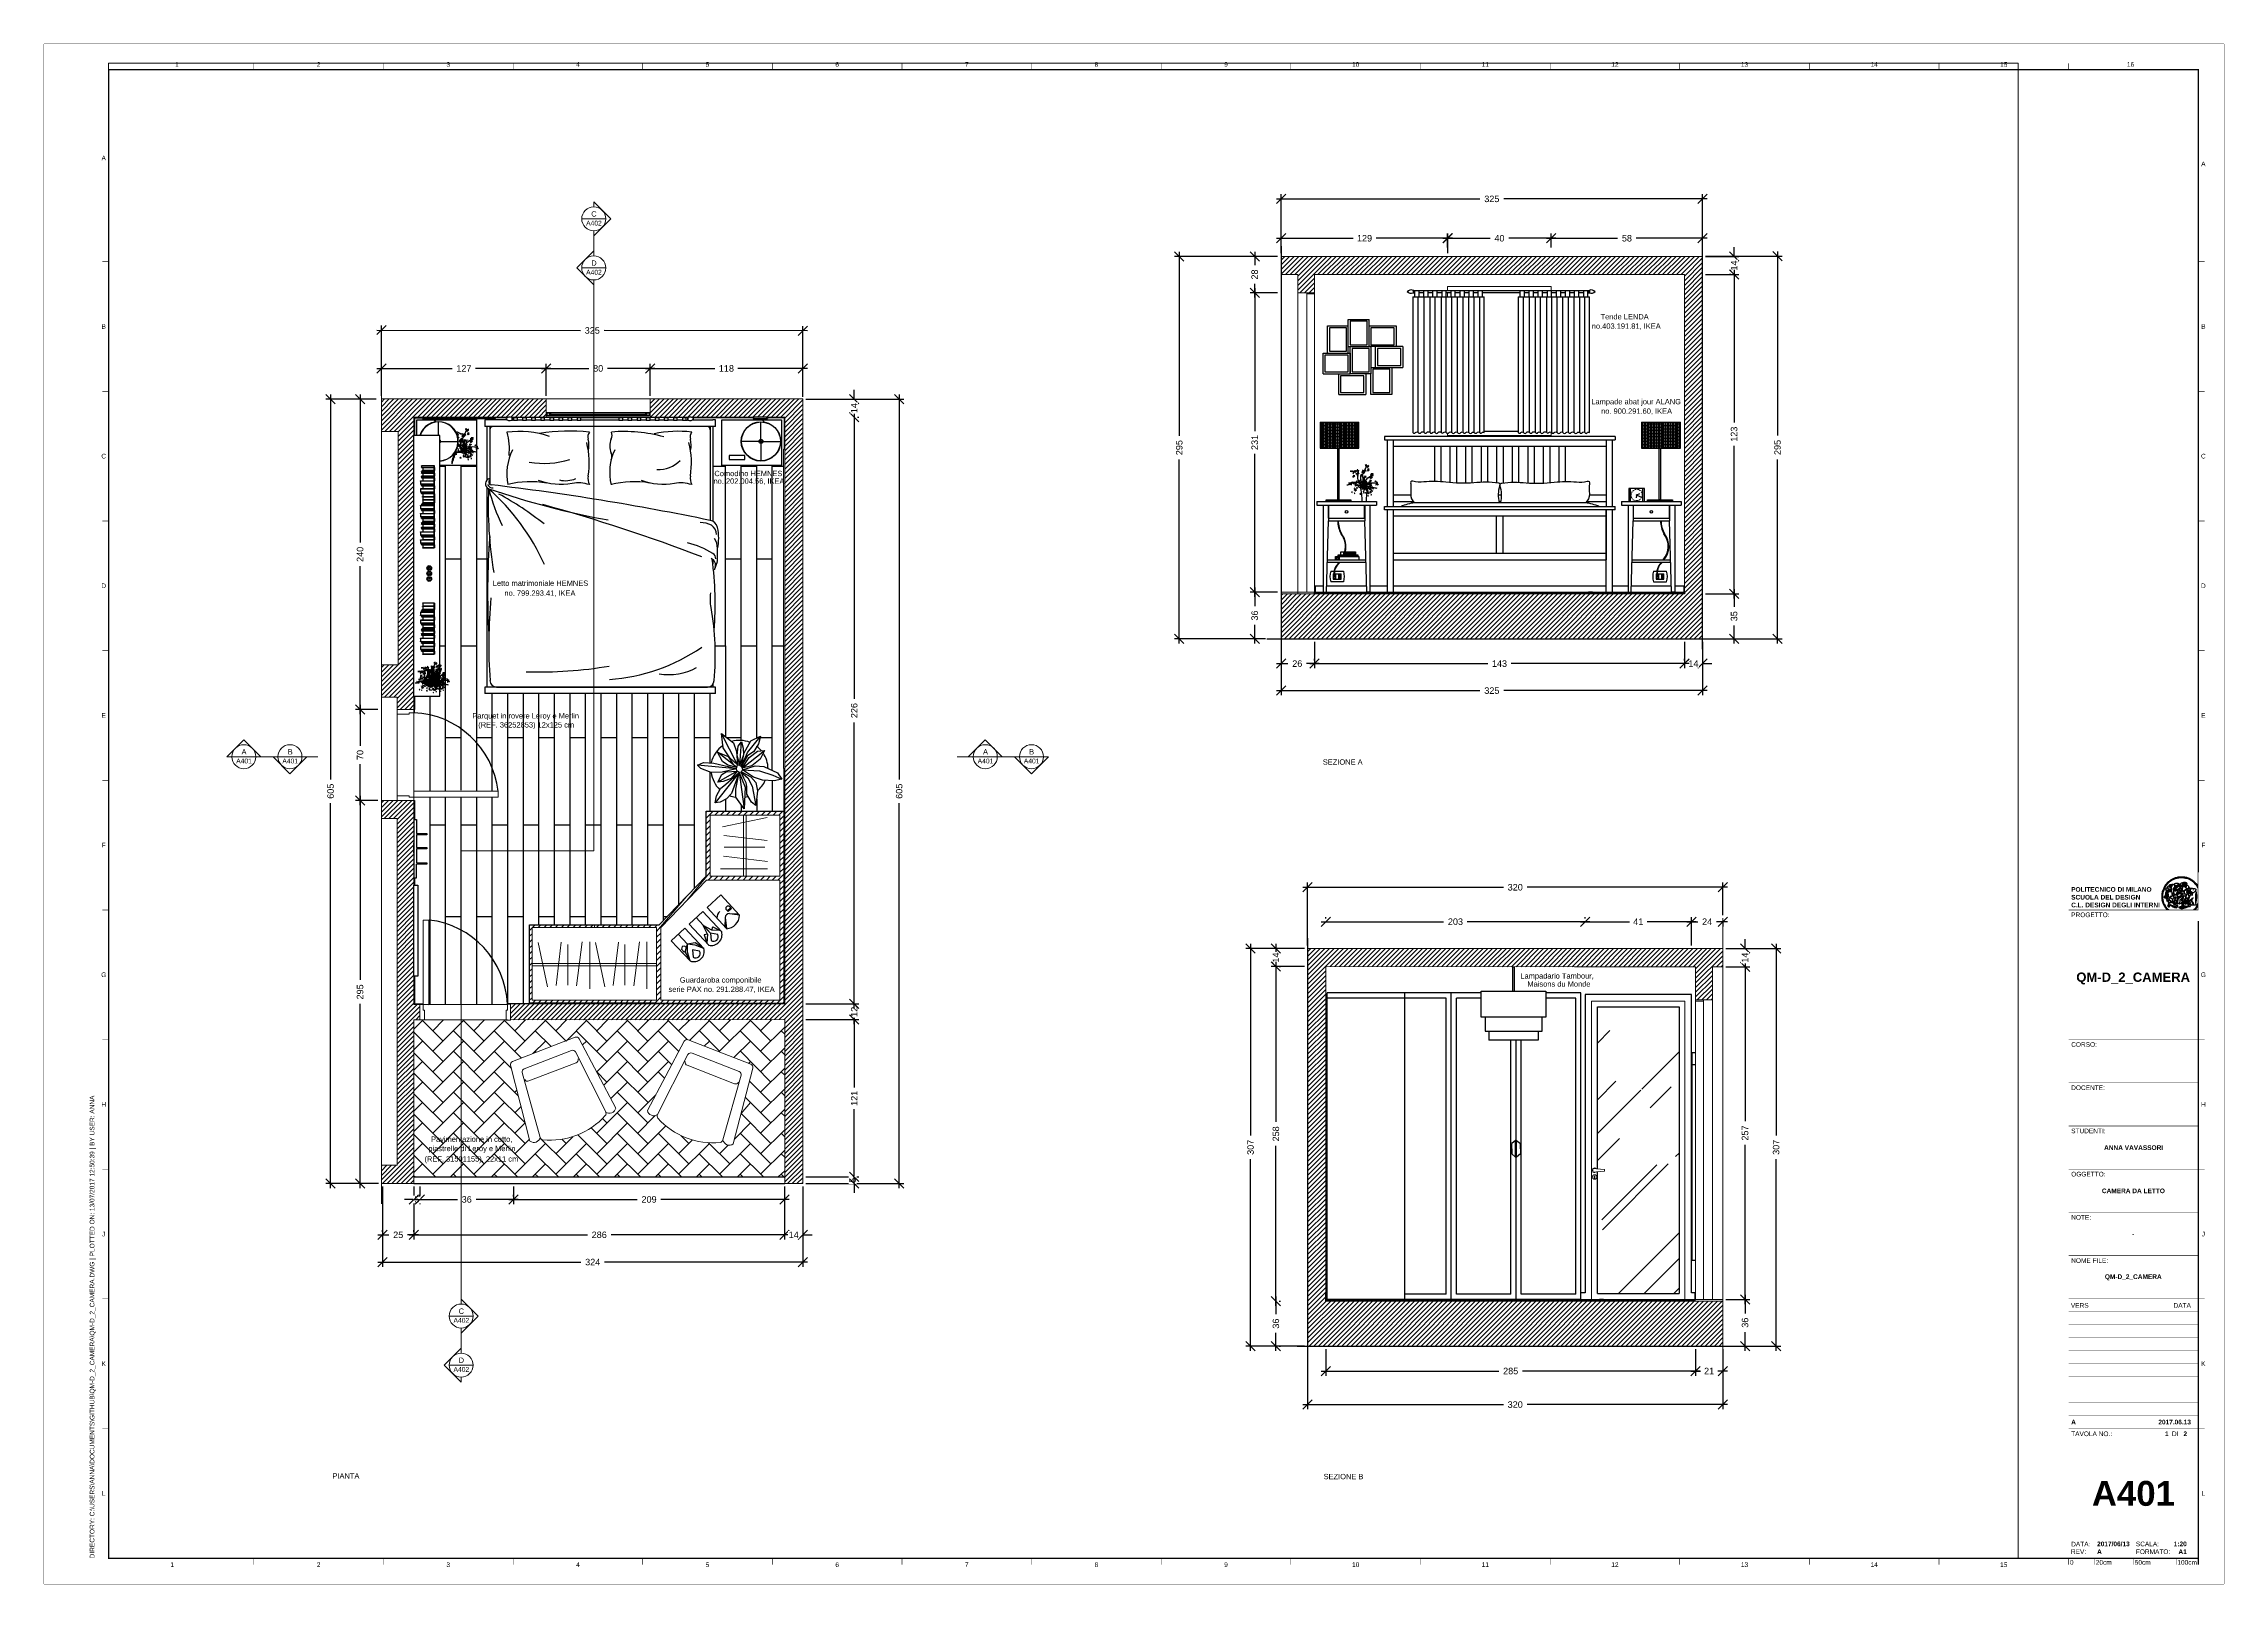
# Paper-space layout 'A701' of a CAD drawing. Header units: millimetres. Extents: x 0 to 841, y 0 to 594.
# The model-space entities are those that its viewports show. They can reach past a viewport. Long polylines and large blocks are cut down to what shows.
import ezdxf
from ezdxf.enums import TextEntityAlignment as Align

# ---------------------------------------------------------------- set-up
doc = ezdxf.new("R2010")
doc.units = ezdxf.units.MM
doc.set_wipeout_variables(frame=1)
for name, color, linetype in [('A-FURN', 8, 'Continuous'), ('aperture', 11, 'Continuous'), ('G-ANNO-LOGO', 3, 'Continuous'), ('G-ANNO-TEXT', 3, 'Continuous'), ('G-ANNO-TTLB', 3, 'Continuous'), ('linea tratteggiata', 111, 'Continuous'), ('piante', 102, 'Continuous'), ('prese elettriche', 6, 'Continuous'), ('retino vetri', 201, 'Continuous'), ('serramenti', 124, 'Continuous'), ('tessuti', 51, 'Continuous')]:
    doc.layers.add(name, color=color, linetype=linetype)
for name, color, linetype, lineweight in [('arredi', 8, 'Continuous', 30), ('infissi', 40, 'Continuous', 18), ('legno', 35, 'Continuous', 30), ('Linee e simboli', 1, 'Continuous', 18), ('muri sezionati', 7, 'Continuous', 18), ('retino muri', 2, 'Continuous', 18)]:
    doc.layers.add(name, color=color, linetype=linetype, lineweight=lineweight)
doc.layers.add('G-ANNO-NPLT', color=210, linetype='Continuous', plot=False)
doc.layers.add('riquadro', color=7, linetype='Continuous', true_color=0xffffff)
doc.styles.add('ARIAL', font='arial.ttf')
doc.styles.add('ARIAL-BOLD', font='')
doc.styles.add('E-ARIAL', font='arial.ttf')
doc.styles.get('ARIAL-BOLD').set_extended_font_data('Arial', bold=True)
doc.dimstyles.new('TICK_36', dxfattribs={"dimtxt": 2.5, "dimasz": 3.6, "dimexe": 1.8, "dimexo": 1.2, "dimgap": 1.8, "dimtad": 0, "dimdec": 0, "dimzin": 0, "dimdsep": 46, "dimtxsty": 'ARIAL', "dimblk": 'OBLIQUE', "dimcen": 1.8, "dimdle": 1.8, "dimclrd": 256, "dimclrt": 256, "dimadec": 0, "dimazin": 0, "dimtfac": 1, "dimtdec": 0, "dimtmove": 1, "dimatfit": 3, "dimldrblk": 'OPEN90', "dimfxl": 1, "dimtfill": 1, "dimtolj": 1, "dimtzin": 0, "dimarcsym": 0})

# ---------------------------------------------------------------- blocks, each defined once
blk = doc.blocks.new('A1_GRID_LAYOUT')
at = {"layer": 'G-ANNO-NPLT', "const_width": 0.18}
for points in [[(841, 594), (0, 594)], [(0, 0), (0, 594)], [(841, 0), (841, 594)], [(841, 0), (0, 0)]]:
    blk.add_lwpolyline(points, dxfattribs=at)
at = {"layer": 'G-ANNO-TTLB', "const_width": 0.5, "flags": 128}
blk.add_lwpolyline([(25, 584), (25, 10), (831, 10), (831, 584)], close=True, dxfattribs=at)
at = {"layer": 'G-ANNO-TTLB', "const_width": 0.18, "flags": 128}
for points in [[(81, 586.5), (81, 584)], [(131, 586.5), (131, 584)], [(181, 586.5), (181, 584)], [(231, 586.5), (231, 584)], [(281, 586.5), (281, 584)], [(331, 586.5), (331, 584)], [(381, 586.5), (381, 584)], [(431, 586.5), (431, 584)], [(481, 586.5), (481, 584)], [(531, 586.5), (531, 584)], [(581, 586.5), (581, 584)], [(631, 586.5), (631, 584)], [(681, 586.5), (681, 584)], [(731, 586.5), (731, 584)], [(781, 586.5), (781, 584)], [(0, 578.5), (0, 576)], [(25, 510), (22.5, 510)], [(833.5, 510), (831, 510)], [(25, 460), (22.5, 460)], [(833.5, 460), (831, 460)], [(25, 410), (22.5, 410)], [(833.5, 410), (831, 410)], [(25, 360), (22.5, 360)], [(833.5, 360), (831, 360)], [(25, 310), (22.5, 310)], [(833.5, 310), (831, 310)], [(25, 260), (22.5, 260)], [(833.5, 260), (831, 260)], [(25, 210), (22.5, 210)], [(833.5, 210), (831, 210)], [(25, 160), (22.5, 160)], [(833.5, 160), (831, 160)], [(25, 110), (22.5, 110)], [(833.5, 110), (831, 110)], [(833.5, 110), (831, 110)], [(25, 60), (22.5, 60)], [(833.5, 60), (831, 60)], [(833.5, 60), (831, 60)], [(81, 10), (81, 7.5)], [(131, 10), (131, 7.5)], [(181, 10), (181, 7.5)], [(231, 10), (231, 7.5)], [(281, 10), (281, 7.5)], [(331, 10), (331, 7.5)], [(381, 10), (381, 7.5)], [(431, 10), (431, 7.5)], [(481, 10), (481, 7.5)], [(531, 10), (531, 7.5)], [(581, 10), (581, 7.5)], [(631, 10), (631, 7.5)], [(681, 10), (681, 7.5)], [(731, 10), (731, 7.5)], [(781, 10), (781, 7.5)]]:
    blk.add_lwpolyline(points, dxfattribs=at)
at = {"layer": 'G-ANNO-TTLB', "const_width": 0.18}
blk.add_lwpolyline([(716.5, 10), (776.5, 10)], dxfattribs=at)
at = {"layer": 'G-ANNO-TEXT', "style": 'ARIAL'}
for s, p in [('1', (51.35, 586.07)), ('2', (106, 586.07)), ('3', (156, 586.07)), ('4', (206, 586.07)), ('5', (256, 586.07)), ('6', (306, 586.07)), ('7', (356, 586.07)), ('8', (406, 586.07)), ('9', (456, 586.07)), ('10', (506, 586.07)), ('11', (556, 586.07)), ('12', (606, 586.07)), ('13', (656, 586.07)), ('14', (706, 586.07)), ('15', (756, 586.07)), ('16', (804.89, 586.07)), ('A', (23.09, 549.98)), ('A', (832.98, 547.71)), ('B', (23.09, 485)), ('B', (832.98, 485)), ('C', (23.09, 435)), ('C', (832.98, 435)), ('D', (23.09, 385)), ('D', (832.98, 385)), ('E', (23.09, 335)), ('E', (832.98, 335)), ('F', (23.09, 285)), ('F', (832.98, 285)), ('G', (23.09, 235)), ('G', (832.98, 235)), ('H', (23.09, 185)), ('H', (832.98, 185)), ('J', (23.09, 135)), ('J', (832.98, 135)), ('K', (23.09, 85)), ('K', (832.98, 85)), ('L', (23.09, 35)), ('L', (832.98, 35)), ('2', (106, 7.51)), ('3', (156, 7.51)), ('6', (306, 7.51)), ('8', (406, 7.51)), ('9', (456, 7.51)), ('10', (506, 7.51)), ('12', (606, 7.51)), ('13', (656, 7.51)), ('1', (49.49, 7.51)), ('4', (206, 7.51)), ('5', (256, 7.51)), ('7', (356, 7.51)), ('11', (556, 7.51)), ('14', (706, 7.51)), ('15', (756, 7.51))]:
    blk.add_text(s, height=1.8, dxfattribs=at).set_placement(p, align=Align.MIDDLE_CENTER)
at = {"layer": 'G-ANNO-TEXT', "insert": (17.7, 9.95), "char_height": 1.8, "attachment_point": 1, "rotation": 90, "style": 'ARIAL'}
blk.add_mtext_dynamic_manual_height_columns('DIRECTORY: C:\\\\USERS\\\\ANNA\\\\DOCUMENTS\\\\GITHUB\\\\QM-D_2_CAMERA\\\\QM-D_2_CAMERA.DWG | PLOTTED ON: 13/07/2017 12:50:39 | BY USER: ANNA', width=412.209, gutter_width=9, heights=[0], dxfattribs=at)
blk = doc.blocks.new('logoPolimi')
for p, q in [((-2.37, 0.12), (-2.16, 0.11)), ((-2.37, 0.01), (-2.16, 0.01)), ((-2.36, 0.23), (-2.15, 0.21)), ((-2.35, 0.34), (-2.14, 0.31)), ((-2.33, 0.45), (-2.12, 0.41)), ((-2.3, 0.55), (-2.1, 0.51)), ((-2.28, 0.66), (-2.07, 0.6)), ((-2.24, 0.77), (-2.04, 0.7)), ((-2.2, 0.87), (-2.01, 0.79)), ((-2.16, 0.97), (-1.97, 0.89)), ((-2.11, 1.07), (-1.93, 0.98)), ((-2.06, 1.17), (-1.88, 1.07)), ((-2.01, 1.26), (-1.83, 1.15)), ((-1.94, 1.36), (-1.77, 1.24)), ((-1.88, 1.45), (-1.71, 1.32)), ((-1.84, 0.03), (-1.82, 0.35)), ((-1.81, 1.53), (-1.65, 1.4)), ((-1.74, 1.61), (-1.58, 1.47)), ((-1.73, 0.59), (-1.73, 0.59)), ((-1.73, 0.59), (-1.73, 0.59)), ((-1.66, 1.69), (-1.51, 1.54)), ((-1.65, 0.57), (-1.65, 0.57)), ((-1.59, 1.12), (-1.59, 1.12)), ((-1.58, 1.77), (-1.44, 1.61)), ((-1.51, 0.55), (-1.51, 0.55)), ((-1.51, 0.55), (-1.51, 0.55)), ((-1.49, 1.84), (-1.36, 1.68)), ((-1.41, 1.91), (-1.28, 1.74)), ((-1.32, 1.97), (-1.2, 1.8)), ((-1.31, 0.79), (-1.21, 0.75)), ((-1.21, 0.75), (-1.31, 0.79)), ((-1.21, 0.75), (-1.31, 0.79)), ((-1.22, 2.03), (-1.11, 1.85)), ((-1.21, 0.75), (-1.21, 0.75)), ((-1.21, 0.75), (-1.21, 0.75)), ((-1.19, 0.76), (-1.19, 0.76)), ((-1.19, 0.76), (-1.19, 0.76)), ((-1.17, 0.99), (-1.18, 0.99)), ((-1.18, 0.99), (-1.17, 0.99)), ((-1.16, 0.57), (-1.16, 0.57)), ((-1.16, 0.57), (-1.16, 0.57)), ((-1.13, 2.09), (-1.03, 1.9)), ((-1.1, 0.01), (-0.99, 0.06)), ((-0.99, 0.06), (-1.1, 0.01)), ((-0.99, 0.06), (-1.1, 0.01)), ((-1.03, 2.14), (-0.94, 1.95)), ((-0.99, 0.06), (-0.99, 0.06)), ((-0.99, 0.06), (-0.99, 0.06)), ((-0.97, 0.79), (-0.98, 0.79)), ((-0.89, 0.84), (-0.97, 0.79)), ((-0.97, 0.79), (-0.89, 0.84)), ((-0.96, 1.41), (-0.96, 1.41)), ((-0.96, 1.41), (-0.96, 1.41)), ((-0.93, 2.18), (-0.84, 1.99)), ((-0.89, 0.84), (-0.82, 0.87)), ((-0.82, 0.87), (-0.89, 0.84)), ((-0.89, 0.84), (-0.82, 0.87)), ((-0.88, 0.83), (-0.89, 0.84)), ((-0.85, 1.39), (-0.85, 1.39)), ((-0.85, 1.39), (-0.85, 1.39)), ((-0.84, 0.14), (-0.84, 0.14)), ((-0.83, 2.22), (-0.75, 2.03)), ((-0.77, 1.08), (-0.78, 1.08)), ((-0.78, 1.08), (-0.77, 1.08)), ((-0.61, 1.12), (-0.77, 1.08)), ((-0.77, 1.08), (-0.61, 1.12)), ((-0.77, 1.08), (-0.61, 1.12)), ((-0.75, 1.3), (-0.76, 1.29)), ((-0.76, 1.29), (-0.75, 1.3)), ((-0.72, 2.26), (-0.66, 2.06)), ((-0.65, 0.99), (-0.7, 0.96)), ((-0.69, 0.18), (-0.68, 0.18)), ((-0.66, 0.93), (-0.66, 0.93)), ((-0.66, 0.93), (-0.64, 0.93)), ((-0.66, 0.93), (-0.66, 0.93)), ((-0.66, 0.93), (-0.66, 0.93)), ((-0.63, 1.01), (-0.63, 1.01)), ((-0.63, 1.01), (-0.62, 1.01)), ((-0.63, 0.66), (-0.63, 0.66)), ((-0.61, 2.29), (-0.56, 2.09)), ((-0.6, 1.12), (-0.61, 1.12)), ((-0.61, 1.12), (-0.6, 1.12)), ((-0.61, 1.12), (-0.6, 1.12)), ((-0.61, 0.86), (-0.57, 0.85)), ((-0.57, 0.85), (-0.61, 0.86)), ((-0.61, 0.86), (-0.57, 0.85)), ((-0.53, 1.08), (-0.6, 1.12)), ((-0.6, 1.12), (-0.6, 1.11)), ((-0.6, 1.12), (-0.53, 1.08)), ((-0.57, 0.8), (-0.59, 0.8)), ((-0.57, 0.85), (-0.53, 0.84)), ((-0.57, 0.85), (-0.57, 0.85)), ((-0.57, 0.85), (-0.57, 0.85)), ((-0.57, 0.85), (-0.53, 0.84)), ((-0.56, 0.29), (-0.49, 0.48)), ((-0.56, 0.14), (-0.56, 0.29)), ((-0.5, 0.11), (-0.56, 0.14)), ((-0.53, 0.84), (-0.51, 0.84)), ((-0.53, 0.84), (-0.51, 0.84)), ((-0.53, 0.84), (-0.53, 0.84)), ((-0.51, 2.32), (-0.46, 2.11)), ((-0.51, 0.11), (-0.51, 0.11)), ((-0.51, 0.11), (-0.51, 0.11)), ((-0.34, 0.33), (-0.5, 0.11)), ((-0.49, 0.48), (-0.41, 0.55)), ((-0.42, 0.8), (-0.47, 0.79)), ((-0.42, 0.8), (-0.47, 0.79)), ((-0.47, 0.79), (-0.45, 0.76)), ((-0.47, 0.79), (-0.45, 0.76)), ((-0.45, 1.14), (-0.42, 1.11)), ((-0.42, 1.26), (-0.36, 1.22)), ((-0.41, 0.55), (-0.34, 0.49)), ((-0.4, 2.34), (-0.36, 2.13)), ((-0.4, 1.37), (-0.38, 1.38)), ((-0.39, 1.37), (-0.4, 1.37)), ((-0.35, 1.33), (-0.4, 1.37)), ((-0.39, 1.24), (-0.4, 1.23)), ((-0.38, 1.14), (-0.38, 1.14)), ((-0.34, 0.49), (-0.09, 0.48)), ((-0.16, 0.32), (-0.34, 0.33)), ((-0.14, 0.32), (-0.31, 0.34)), ((-0.29, 2.35), (-0.26, 2.14)), ((-0.28, 1.3), (-0.29, 1.3)), ((-0.28, 1.3), (-0.28, 1.3)), ((-0.18, 2.36), (-0.16, 2.15)), ((-0.16, 1.24), (-0.16, 1.25)), ((-0.16, 1.25), (-0.16, 1.25)), ((-0.16, 0.49), (-0.14, 0.64)), ((-0.06, 0.27), (-0.16, 0.32)), ((-0.1, 0.88), (-0.09, 0.87)), ((-0.08, 1.37), (-0.08, 1.38)), ((-0.08, 1.23), (-0.05, 1.21)), ((-0.05, 1.21), (-0.08, 1.23)), ((-0.08, 1.23), (-0.05, 1.21)), ((-0.07, 2.37), (-0.06, 2.16)), ((-0.03, 0.26), (-0.06, 0.27)), ((-0.05, 1.21), (-0.04, 1.21)), ((-0.04, 1.21), (-0.05, 1.21)), ((-0.04, 1.21), (-0.04, 1.21)), ((-0.04, 1.21), (-0.04, 1.21)), ((-0.04, 0.48), (-0.03, 0.26)), ((0.03, 1.15), (0.03, 1.15)), ((0.03, 0.66), (0.03, 0.67)), ((0.04, 2.37), (0.04, 2.16)), ((0.07, 0.58), (0.07, 0.57)), ((0.1, 1.18), (0.1, 1.18)), ((0.1, 0.84), (0.1, 0.84)), ((0.13, 1.32), (0.17, 1.19)), ((0.15, 2.36), (0.14, 2.16)), ((0.14, 0.71), (0.34, 0.65)), ((0.31, 0.56), (0.17, 0.63)), ((0.26, 2.36), (0.24, 2.15)), ((0.27, 1.61), (0.27, 1.61)), ((0.27, 1.61), (0.27, 1.61)), ((0.27, 1.61), (0.27, 1.61)), ((0.29, 1.29), (0.29, 1.29)), ((0.29, 1.29), (0.29, 1.29)), ((0.29, 1.29), (0.29, 1.29)), ((0.29, 1.29), (0.29, 1.29)), ((0.33, 0.49), (0.34, 0.49)), ((0.33, 0.03), (0.35, 0.03)), ((0.33, 0.03), (0.35, 0.03)), ((0.37, 2.34), (0.34, 2.13)), ((0.34, 0.65), (0.34, 0.64)), ((0.35, 0.03), (0.57, 0.06)), ((0.35, 0.03), (0.57, 0.06)), ((0.35, 0.03), (0.35, 0.03)), ((0.35, 0.03), (0.35, 0.03)), ((0.38, 1.36), (0.37, 1.35)), ((0.38, 0.34), (0.37, 0.34)), ((0.38, 0.34), (0.38, 0.34)), ((0.43, 0.67), (0.39, 0.64)), ((0.48, 2.32), (0.44, 2.12)), ((0.49, 1.05), (0.51, 1.13)), ((0.51, 1.13), (0.49, 1.05)), ((0.49, 1.05), (0.51, 1.13)), ((0.51, 1.31), (0.5, 1.29)), ((0.51, 1.13), (0.52, 1.23)), ((0.52, 1.23), (0.51, 1.23)), ((0.51, 1.23), (0.52, 1.23)), ((0.52, 1.23), (0.51, 1.13)), ((0.51, 1.13), (0.52, 1.23)), ((0.52, 1.24), (0.6, 1.37)), ((0.52, 1.23), (0.6, 1.36)), ((0.6, 1.36), (0.52, 1.23)), ((0.52, 1.23), (0.52, 1.23)), ((0.52, 1.23), (0.52, 1.24)), ((0.52, 1.23), (0.52, 1.23)), ((0.55, 1.07), (0.53, 1.06)), ((0.53, 1.04), (0.53, 1.06)), ((0.53, 1.05), (0.53, 1.04)), ((0.59, 2.3), (0.54, 2.09)), ((0.54, 0.3), (0.63, 0.32)), ((0.54, -0.08), (0.61, 0.06)), ((0.61, 0.06), (0.54, -0.08)), ((0.54, -0.08), (0.61, 0.06)), ((0.56, 0.19), (0.59, 0.21)), ((0.57, 1.07), (0.57, 1.07)), ((0.57, 1.07), (0.57, 1.07)), ((0.57, 1.07), (0.57, 1.07)), ((0.57, 1.07), (0.57, 1.07)), ((0.57, 1.07), (0.57, 1.07)), ((0.57, 1.07), (0.57, 1.07)), ((0.57, 1.07), (0.57, 1.07)), ((0.58, 0.3), (0.59, 0.29)), ((0.59, 0.78), (0.59, 0.79)), ((0.59, 0.79), (0.59, 0.79)), ((0.59, 0.79), (0.59, 0.79)), ((0.59, 0.79), (0.59, 0.78)), ((0.61, 0.06), (0.6, 0.07)), ((0.6, 0.07), (0.61, 0.06)), ((0.61, 0.06), (0.61, 0.07)), ((0.62, 0.21), (0.65, 0.22)), ((0.69, 2.27), (0.63, 2.07)), ((0.64, 1.37), (0.65, 1.37)), ((0.69, 0.86), (0.68, 0.86)), ((0.68, 0.86), (0.69, 0.86)), ((0.68, 0.76), (0.68, 0.76)), ((0.8, 2.23), (0.73, 2.03)), ((0.76, 0.26), (0.76, 0.26)), ((0.9, 2.19), (0.82, 2)), ((0.82, 0.35), (0.84, 0.36)), ((0.82, 0.35), (0.82, 0.35)), ((0.84, 0.36), (0.84, 0.37)), ((0.85, 0.34), (1.05, 0.35)), ((1, 2.15), (0.91, 1.96)), ((0.93, 1.05), (0.93, 1.05)), ((0.93, 1.05), (0.93, 1.05)), ((0.93, 1.05), (0.93, 1.04)), ((0.93, 1.05), (0.93, 1.05)), ((0.97, 0.66), (0.96, 0.66)), ((1.01, 0.97), (0.98, 0.96)), ((1.1, 2.1), (1, 1.91)), ((1.2, 2.04), (1.09, 1.86)), ((1.17, 0.96), (1.17, 0.95)), ((1.17, 0.95), (1.17, 0.95)), ((1.29, 1.99), (1.18, 1.81)), ((1.38, 1.92), (1.26, 1.75)), ((1.34, 0.37), (1.26, 0.04)), ((1.27, 0.37), (1.27, 0.38)), ((1.28, 0.95), (1.28, 0.95)), ((1.47, 1.86), (1.34, 1.69)), ((1.37, 0.73), (1.46, 0.81)), ((1.41, 0.4), (1.41, 0.41)), ((1.56, 1.79), (1.42, 1.63)), ((1.64, 1.71), (1.49, 1.56)), ((1.49, 0.9), (1.57, 0.92)), ((1.72, 1.63), (1.56, 1.49)), ((1.67, 0.6), (1.57, 0.53)), ((1.79, 1.55), (1.63, 1.41)), ((1.86, 1.47), (1.7, 1.34)), ((1.93, 1.38), (1.76, 1.26)), ((1.99, 1.29), (1.81, 1.17)), ((2.05, 1.19), (1.87, 1.09)), ((2.1, 1.1), (1.92, 1)), ((2.15, 1), (1.96, 0.91)), ((2.19, 0.9), (2, 0.82)), ((2.23, 0.79), (2.04, 0.72)), ((2.27, 0.69), (2.07, 0.63)), ((2.3, 0.58), (2.09, 0.53)), ((2.32, 0.47), (2.12, 0.43)), ((2.34, 0.37), (2.13, 0.33)), ((2.36, 0.26), (2.15, 0.23)), ((2.37, 0.15), (2.16, 0.13)), ((2.37, 0.04), (2.16, 0.03)), ((-2.37, -0.1), (-2.16, -0.09)), ((-2.36, -0.21), (-2.15, -0.19)), ((-2.35, -0.32), (-2.14, -0.29)), ((-2.33, -0.43), (-2.12, -0.39)), ((-2.31, -0.54), (-2.1, -0.49)), ((-2.28, -0.65), (-2.08, -0.59)), ((-2.25, -0.75), (-2.05, -0.69)), ((-2.21, -0.86), (-2.02, -0.78)), ((-2.17, -0.96), (-1.98, -0.87)), ((-2.12, -1.06), (-1.93, -0.96)), ((-2.07, -1.16), (-1.89, -1.05)), ((-2.04, -0.15), (-1.97, -0.2)), ((-2.01, -1.25), (-1.84, -1.14)), ((-1.95, -1.34), (-1.78, -1.22)), ((-1.89, -1.43), (-1.72, -1.31)), ((-1.82, -1.52), (-1.66, -1.38)), ((-1.75, -1.6), (-1.59, -1.46)), ((-1.67, -1.68), (-1.52, -1.53)), ((-1.58, -0.12), (-1.6, -0.18)), ((-1.6, -0.18), (-1.58, -0.28)), ((-1.57, -0.54), (-1.59, -0.54)), ((-1.59, -0.54), (-1.59, -0.54)), ((-1.59, -1.76), (-1.45, -1.6)), ((-1.56, -0.32), (-1.56, -0.31)), ((-1.56, -0.31), (-1.56, -0.31)), ((-1.53, -0.65), (-1.53, -0.65)), ((-1.53, -0.65), (-1.53, -0.65)), ((-1.51, -1.83), (-1.37, -1.67)), ((-1.48, -0.86), (-1.48, -0.85)), ((-1.42, -0.37), (-1.42, -0.37)), ((-1.42, -1.9), (-1.29, -1.73)), ((-1.38, -0.46), (-1.38, -0.46)), ((-1.33, -1.96), (-1.21, -1.79)), ((-1.31, -0.24), (-1.31, -0.23)), ((-1.31, -0.23), (-1.31, -0.24)), ((-1.24, -2.02), (-1.13, -1.84)), ((-1.23, -0.19), (-1.23, -0.19)), ((-1.23, -0.19), (-1.23, -0.19)), ((-1.23, -0.19), (-1.23, -0.19)), ((-1.23, -0.19), (-1.23, -0.19)), ((-1.14, -2.08), (-1.04, -1.89)), ((-1.04, -2.13), (-0.95, -1.94)), ((-1.01, -0.39), (-1.02, -0.39)), ((-1.02, -0.39), (-1.01, -0.39)), ((-1.02, -0.7), (-1.02, -0.7)), ((-1.02, -0.7), (-1.02, -0.7)), ((-1.02, -0.7), (-1.02, -0.7)), ((-0.94, -2.18), (-0.86, -1.98)), ((-0.84, -2.22), (-0.77, -2.02)), ((-0.79, -0.51), (-0.83, -0.58)), ((-0.83, -0.58), (-0.79, -0.51)), ((-0.83, -0.58), (-0.79, -0.51)), ((-0.78, -1.05), (-0.83, -0.94)), ((-0.83, -0.94), (-0.78, -1.05)), ((-0.83, -0.94), (-0.83, -0.94)), ((-0.83, -0.94), (-0.78, -1.05)), ((-0.82, -1.23), (-0.82, -1.23)), ((-0.82, -1.23), (-0.77, -1.23)), ((-0.77, -1.23), (-0.82, -1.23)), ((-0.82, -1.23), (-0.82, -1.23)), ((-0.77, -1.23), (-0.82, -1.23)), ((-0.75, -0.96), (-0.8, -0.89)), ((-0.8, -0.89), (-0.79, -0.92)), ((-0.79, -0.92), (-0.8, -0.89)), ((-0.8, -0.89), (-0.75, -0.96)), ((-0.79, -0.92), (-0.8, -0.89)), ((-0.8, -0.89), (-0.8, -0.89)), ((-0.8, -0.89), (-0.75, -0.96)), ((-0.79, -0.92), (-0.78, -0.95)), ((-0.78, -0.95), (-0.79, -0.92)), ((-0.78, -0.95), (-0.79, -0.92)), ((-0.77, -0.49), (-0.78, -0.48)), ((-0.78, -0.48), (-0.77, -0.49)), ((-0.78, -0.95), (-0.76, -1)), ((-0.76, -1), (-0.78, -0.95)), ((-0.76, -1), (-0.78, -0.95)), ((-0.71, -0.89), (-0.75, -0.87)), ((-0.75, -0.87), (-0.71, -0.89)), ((-0.75, -0.87), (-0.71, -0.89)), ((-0.72, -1.01), (-0.75, -0.96)), ((-0.75, -0.96), (-0.72, -1.01)), ((-0.75, -0.96), (-0.72, -1.01)), ((-0.74, -2.25), (-0.67, -2.05)), ((-0.64, -0.93), (-0.71, -0.89)), ((-0.71, -0.89), (-0.64, -0.93)), ((-0.71, -0.89), (-0.64, -0.93)), ((-0.66, -0.53), (-0.66, -0.53)), ((-0.66, -0.53), (-0.66, -0.53)), ((-0.66, -0.53), (-0.66, -0.53)), ((-0.63, -2.29), (-0.57, -2.08)), ((-0.52, -2.31), (-0.48, -2.11)), ((-0.39, -0.81), (-0.51, -0.69)), ((-0.51, -1.04), (-0.5, -1.04)), ((-0.48, -0.42), (-0.48, -0.42)), ((-0.48, -0.42), (-0.48, -0.42)), ((-0.48, -0.42), (-0.48, -0.42)), ((-0.42, -2.33), (-0.38, -2.13)), ((-0.41, -0.51), (-0.41, -0.51)), ((-0.38, -0.05), (-0.39, -0.12)), ((-0.39, -0.12), (-0.37, -0.1)), ((-0.35, -0.14), (-0.37, -0.08)), ((-0.37, -0.09), (-0.37, -0.09)), ((-0.33, -0.12), (-0.35, -0.14)), ((-0.32, -0.14), (-0.35, -0.14)), ((-0.35, -0.18), (-0.34, -0.22)), ((-0.34, -0.08), (-0.29, -0.16)), ((-0.34, -0.22), (-0.34, -0.22)), ((-0.27, -0.17), (-0.32, -0.14)), ((-0.31, -2.35), (-0.28, -2.14)), ((-0.25, -0.91), (-0.26, -0.9)), ((-0.26, -1.29), (0.1, -1.2)), ((0.1, -1.2), (-0.26, -1.29)), ((0.08, -1.4), (-0.26, -1.29)), ((-0.26, -1.29), (0.08, -1.4)), ((-0.26, -1.38), (-0.26, -1.29)), ((-0.26, -1.29), (-0.26, -1.29)), ((-0.26, -1.29), (-0.26, -1.38)), ((-0.26, -1.29), (0.08, -1.4)), ((-0.26, -1.29), (-0.26, -1.29)), ((0.08, -1.49), (-0.26, -1.38)), ((-0.26, -1.38), (0.09, -1.49)), ((-0.2, -2.36), (-0.18, -2.15)), ((-0.14, -0.15), (-0.16, -0.13)), ((-0.11, -0.04), (-0.12, -0.05)), ((-0.09, -2.37), (-0.08, -2.16)), ((-0.04, -0.41), (-0.01, -0.44)), ((-0.01, -0.44), (-0.04, -0.41)), ((-0.04, -0.41), (-0.01, -0.44)), ((0.03, -2.37), (0.02, -2.16)), ((0.07, -0.84), (0.07, -0.84)), ((0.07, -0.84), (0.07, -0.84)), ((0.1, -1.2), (0.08, -1.32)), ((0.08, -1.32), (0.13, -1.2)), ((0.08, -1.4), (0.72, -1.22)), ((0.72, -1.22), (0.08, -1.4)), ((0.08, -1.4), (0.72, -1.22)), ((0.72, -1.31), (0.08, -1.49)), ((0.08, -1.44), (0.08, -1.4)), ((0.08, -1.4), (0.08, -1.44)), ((0.08, -1.4), (0.08, -1.49)), ((0.08, -1.49), (0.08, -1.44)), ((0.08, -1.44), (0.08, -1.44)), ((0.08, -1.44), (0.08, -1.45)), ((0.08, -1.45), (0.08, -1.46)), ((0.08, -1.46), (0.08, -1.49)), ((0.1, -1.01), (0.09, -0.86)), ((0.1, -1.01), (0.09, -0.86)), ((0.09, -1.49), (0.72, -1.31)), ((0.1, -1.2), (0.12, -1.04)), ((0.12, -1.04), (0.1, -1.2)), ((0.13, -1.2), (0.1, -1.2)), ((0.1, -1.2), (0.13, -1.2)), ((0.13, -1.2), (0.1, -1.2)), ((0.1, -1.2), (0.1, -1.2)), ((0.11, -0.44), (0.11, -0.44)), ((0.11, -0.44), (0.11, -0.44)), ((0.12, -0.21), (0.12, -0.21)), ((0.12, -0.21), (0.12, -0.21)), ((0.12, -0.21), (0.12, -0.21)), ((0.12, -0.21), (0.12, -0.21)), ((0.12, -0.21), (0.12, -0.21)), ((0.12, -0.21), (0.12, -0.21)), ((0.12, -0.21), (0.12, -0.21)), ((0.12, -0.21), (0.12, -0.21)), ((0.12, -0.21), (0.12, -0.21)), ((0.12, -0.21), (0.12, -0.21)), ((0.12, -0.21), (0.12, -0.21)), ((0.12, -0.21), (0.12, -0.21)), ((0.12, -0.21), (0.12, -0.21)), ((0.12, -0.56), (0.14, -0.53)), ((0.14, -0.53), (0.12, -0.56)), ((0.12, -0.56), (0.14, -0.53)), ((0.12, -1.04), (0.12, -1.04)), ((0.12, -1.04), (0.12, -1.04)), ((0.12, -1.04), (0.12, -1.04)), ((0.14, -2.37), (0.12, -2.16)), ((0.21, -0.99), (0.13, -1.2)), ((0.13, -1.2), (0.21, -0.99)), ((0.36, -1.14), (0.13, -1.2)), ((0.13, -1.2), (0.26, -1.17)), ((0.14, -0.53), (0.16, -0.49)), ((0.16, -0.49), (0.14, -0.53)), ((0.14, -0.53), (0.16, -0.49)), ((0.16, -0.49), (0.16, -0.49)), ((0.16, -0.49), (0.16, -0.49)), ((0.28, -1.19), (0.21, -0.99)), ((0.21, -0.99), (0.31, -1.27)), ((0.25, -2.36), (0.22, -2.15)), ((0.24, -0.17), (0.24, -0.16)), ((0.24, -0.16), (0.24, -0.17)), ((0.25, -0.84), (0.25, -0.88)), ((0.25, -0.88), (0.25, -0.84)), ((0.25, -0.88), (0.25, -0.84)), ((0.25, -0.88), (0.29, -1.17)), ((0.26, -0.88), (0.25, -0.88)), ((0.31, -1.27), (0.25, -0.88)), ((0.26, -1.17), (0.28, -1.16)), ((0.28, -1.16), (0.36, -1.14)), ((0.29, -1.17), (0.28, -1.19)), ((0.35, -2.34), (0.32, -2.14)), ((0.36, -1.14), (0.72, -1.22)), ((0.72, -1.22), (0.36, -1.14)), ((0.46, -2.32), (0.42, -2.12)), ((0.49, -0.31), (0.49, -0.31)), ((0.49, -0.31), (0.49, -0.31)), ((0.5, -0.27), (0.5, -0.27)), ((0.51, -0.27), (0.51, -0.27)), ((0.57, -2.3), (0.52, -2.1)), ((0.68, -2.27), (0.62, -2.07)), ((0.78, -2.24), (0.71, -2.04)), ((0.72, -0.81), (0.75, -0.89)), ((0.72, -1.22), (0.72, -1.31)), ((0.72, -1.31), (0.72, -1.22)), ((0.74, -0.23), (0.74, -0.23)), ((0.74, -0.23), (0.75, -0.24)), ((0.75, -0.23), (0.75, -0.23)), ((0.89, -2.2), (0.81, -2)), ((0.86, -0.25), (0.82, -0.34)), ((0.87, -0.22), (0.86, -0.23)), ((0.87, -0.22), (0.86, -0.25)), ((0.99, -2.15), (0.9, -1.96)), ((0.96, -0.58), (0.96, -0.57)), ((1.09, -2.11), (0.99, -1.92)), ((1.05, -1.05), (1.04, -1.05)), ((1.19, -2.05), (1.08, -1.87)), ((1.28, -2), (1.17, -1.82)), ((1.37, -1.93), (1.25, -1.76)), ((1.31, -0.27), (1.3, -0.26)), ((1.3, -0.26), (1.3, -0.26)), ((1.3, -0.26), (1.3, -0.26)), ((1.3, -0.26), (1.31, -0.27)), ((1.3, -0.26), (1.3, -0.26)), ((1.46, -1.87), (1.33, -1.7)), ((1.54, -1.8), (1.41, -1.64)), ((1.63, -1.72), (1.48, -1.57)), ((1.71, -1.65), (1.55, -1.5)), ((1.78, -1.57), (1.62, -1.43)), ((1.85, -1.48), (1.69, -1.35)), ((1.92, -1.39), (1.75, -1.27)), ((1.98, -1.3), (1.81, -1.19)), ((2.04, -1.21), (1.86, -1.1)), ((2.09, -1.11), (1.91, -1.01)), ((2.14, -1.01), (1.95, -0.92)), ((2.19, -0.91), (1.99, -0.83)), ((2.23, -0.81), (2.03, -0.74)), ((2.26, -0.7), (2.06, -0.64)), ((2.29, -0.6), (2.09, -0.55)), ((2.32, -0.49), (2.11, -0.45)), ((2.34, -0.38), (2.13, -0.35)), ((2.35, -0.27), (2.15, -0.25)), ((2.37, -0.08), (2.16, -0.07)), ((2.36, -0.16), (2.16, -0.15))]:
    blk.add_line(p, q)
for points in [[(-1.9, 0.12), (-1.94, 0.02), (-2.05, -0.09), (-2.05, -0.09)], [(-1.86, 0.38), (-1.86, 0.38), (-1.87, 0.19), (-1.9, 0.12)], [(-1.76, 0.6), (-1.76, 0.6), (-1.84, 0.57), (-1.86, 0.38)], [(-1.86, -0.04), (-1.84, 0.02), (-1.84, 0.03), (-1.84, 0.03)], [(-1.82, 0.78), (-1.83, 0.8), (-1.85, 0.86), (-1.83, 0.88)], [(-1.82, 0.78), (-1.83, 0.8), (-1.85, 0.86), (-1.83, 0.88)], [(-1.83, 0.88), (-1.81, 0.9), (-1.76, 0.96), (-1.76, 0.96)], [(-1.83, 0.88), (-1.81, 0.9), (-1.76, 0.96), (-1.76, 0.96)], [(-1.76, 0.6), (-1.83, 0.7), (-1.78, 0.74), (-1.78, 0.74)], [(-1.78, 0.74), (-1.79, 0.74), (-1.83, 0.7), (-1.76, 0.6)], [(-1.78, 0.74), (-1.8, 0.76), (-1.81, 0.78), (-1.82, 0.78)], [(-1.78, 0.74), (-1.8, 0.76), (-1.81, 0.78), (-1.82, 0.78)], [(-1.82, 0.35), (-1.81, 0.5), (-1.73, 0.59), (-1.73, 0.59)], [(-1.82, -0.19), (-1.73, -0.07), (-1.75, 0.14), (-1.75, 0.3)], [(-1.75, 0.33), (-1.75, 0.17), (-1.73, -0.05), (-1.8, -0.17)], [(-1.78, 0.74), (-1.75, 0.72), (-1.72, 0.69), (-1.68, 0.7)], [(-1.68, 0.7), (-1.72, 0.69), (-1.75, 0.72), (-1.78, 0.74)], [(-1.68, 0.7), (-1.72, 0.69), (-1.75, 0.72), (-1.78, 0.74)], [(-1.78, 0.74), (-1.78, 0.74), (-1.78, 0.74), (-1.78, 0.74)], [(-1.76, 0.96), (-1.68, 1.1), (-1.59, 1.12), (-1.59, 1.12)], [(-1.76, 0.96), (-1.68, 1.1), (-1.6, 1.12), (-1.6, 1.12)], [(-1.73, 0.59), (-1.74, 0.59), (-1.75, 0.6), (-1.76, 0.6)], [(-1.73, 0.59), (-1.74, 0.59), (-1.75, 0.6), (-1.76, 0.6)], [(-1.75, 0.3), (-1.76, 0.47), (-1.65, 0.57), (-1.65, 0.57)], [(-1.65, 0.57), (-1.65, 0.57), (-1.76, 0.5), (-1.75, 0.33)], [(-1.65, 0.57), (-1.68, 0.58), (-1.7, 0.58), (-1.73, 0.59)], [(-1.65, 0.57), (-1.68, 0.58), (-1.7, 0.58), (-1.73, 0.59)], [(-1.5, 0.71), (-1.53, 0.74), (-1.61, 0.71), (-1.68, 0.7)], [(-1.68, 0.7), (-1.61, 0.71), (-1.53, 0.73), (-1.5, 0.71)], [(-1.5, 0.71), (-1.53, 0.73), (-1.61, 0.71), (-1.68, 0.7)], [(-1.51, 0.55), (-1.56, 0.56), (-1.61, 0.56), (-1.65, 0.57)], [(-1.65, 0.57), (-1.61, 0.56), (-1.56, 0.56), (-1.51, 0.55)], [(-1.51, 0.55), (-1.56, 0.56), (-1.61, 0.56), (-1.65, 0.57)], [(-1.59, 1.12), (-1.6, 1.06), (-1.61, 0.99), (-1.61, 0.97)], [(-1.61, 0.97), (-1.61, 0.99), (-1.6, 1.06), (-1.59, 1.12)], [(-1.61, 0.97), (-1.61, 0.99), (-1.6, 1.06), (-1.59, 1.12)], [(-1.61, 0.97), (-1.61, 0.95), (-1.56, 0.88), (-1.54, 0.87)], [(-1.54, 0.87), (-1.56, 0.88), (-1.61, 0.95), (-1.61, 0.97)], [(-1.54, 0.87), (-1.56, 0.88), (-1.61, 0.96), (-1.61, 0.97)], [(-1.59, 1.12), (-1.59, 1.13), (-1.59, 1.15), (-1.58, 1.16)], [(-1.59, 1.12), (-1.59, 1.13), (-1.59, 1.15), (-1.58, 1.16)], [(-1.58, 1.16), (-1.57, 1.21), (-1.52, 1.23), (-1.49, 1.25)], [(-1.58, 1.16), (-1.57, 1.21), (-1.52, 1.23), (-1.49, 1.25)], [(-1.58, 0.36), (-1.58, 0.48), (-1.51, 0.55), (-1.51, 0.55)], [(-1.51, 0.55), (-1.51, 0.55), (-1.58, 0.48), (-1.58, 0.36)], [(-1.51, 0.55), (-1.51, 0.55), (-1.58, 0.48), (-1.58, 0.36)], [(-1.55, 0.04), (-1.55, 0.08), (-1.58, 0.25), (-1.58, 0.36)], [(-1.58, 0.36), (-1.58, 0.25), (-1.55, 0.08), (-1.55, 0.04)], [(-1.58, 0.36), (-1.58, 0.25), (-1.55, 0.08), (-1.55, 0.04)], [(-1.58, -0.12), (-1.57, -0.06), (-1.55, 0.02), (-1.55, 0.04)], [(-1.55, 0.04), (-1.55, 0.02), (-1.57, -0.06), (-1.58, -0.12)], [(-1.55, 0.04), (-1.55, 0.02), (-1.56, -0.04), (-1.57, -0.1)], [(-1.54, 0.87), (-1.52, 0.85), (-1.47, 0.83), (-1.44, 0.83)], [(-1.44, 0.83), (-1.47, 0.83), (-1.52, 0.85), (-1.54, 0.87)], [(-1.45, 0.83), (-1.47, 0.83), (-1.52, 0.85), (-1.54, 0.87)], [(-1.51, 0.55), (-1.33, 0.54), (-1.16, 0.57), (-1.16, 0.57)], [(-1.16, 0.57), (-1.16, 0.57), (-1.33, 0.54), (-1.51, 0.55)], [(-1.16, 0.57), (-1.16, 0.57), (-1.33, 0.54), (-1.51, 0.55)], [(-1.5, 0.71), (-1.46, 0.68), (-1.4, 0.62), (-1.33, 0.66)], [(-1.33, 0.66), (-1.4, 0.62), (-1.46, 0.68), (-1.5, 0.71)], [(-1.33, 0.66), (-1.4, 0.62), (-1.46, 0.68), (-1.5, 0.71)], [(-1.49, 1.25), (-1.46, 1.26), (-1.42, 1.33), (-1.39, 1.36)], [(-1.49, 1.25), (-1.46, 1.27), (-1.43, 1.34), (-1.39, 1.36)], [(-1.31, 0.79), (-1.33, 0.79), (-1.42, 0.83), (-1.45, 0.83)], [(-1.44, 0.83), (-1.42, 0.83), (-1.33, 0.79), (-1.31, 0.79)], [(-1.31, 0.79), (-1.33, 0.79), (-1.42, 0.83), (-1.44, 0.83)], [(-1.35, 1.1), (-1.4, 1.17), (-1.36, 1.23), (-1.29, 1.31)], [(-1.29, 1.31), (-1.36, 1.23), (-1.4, 1.17), (-1.35, 1.1)], [(-1.35, 1.1), (-1.4, 1.17), (-1.36, 1.23), (-1.29, 1.31)], [(-1.39, 1.36), (-1.35, 1.38), (-1.26, 1.4), (-1.19, 1.41)], [(-1.39, 1.36), (-1.35, 1.38), (-1.26, 1.4), (-1.19, 1.41)], [(-1.18, 0.99), (-1.24, 0.97), (-1.3, 1.03), (-1.35, 1.1)], [(-1.35, 1.1), (-1.3, 1.03), (-1.24, 0.97), (-1.18, 0.99)], [(-1.18, 1), (-1.24, 0.97), (-1.3, 1.03), (-1.35, 1.1)], [(-1.33, 0.66), (-1.28, 0.7), (-1.23, 0.73), (-1.21, 0.75)], [(-1.21, 0.75), (-1.23, 0.73), (-1.28, 0.7), (-1.33, 0.66)], [(-1.21, 0.75), (-1.23, 0.73), (-1.28, 0.7), (-1.33, 0.66)], [(-1.29, 1.31), (-1.22, 1.39), (-1.01, 1.41), (-0.96, 1.41)], [(-0.96, 1.41), (-1.01, 1.41), (-1.22, 1.39), (-1.29, 1.31)], [(-1.29, 1.31), (-1.22, 1.39), (-1.01, 1.41), (-0.96, 1.41)], [(-1.24, -0.02), (-1.21, -0.01), (-1.1, 0.01), (-1.1, 0.01)], [(-1.1, 0.01), (-1.1, 0.01), (-1.21, -0.01), (-1.24, -0.02)], [(-1.1, 0.01), (-1.1, 0.01), (-1.21, -0.01), (-1.24, -0.02)], [(-1.21, 0.75), (-1.2, 0.75), (-1.19, 0.76), (-1.19, 0.76)], [(-1.19, 0.76), (-1.19, 0.76), (-1.2, 0.75), (-1.21, 0.75)], [(-1.19, 0.76), (-1.19, 0.76), (-1.2, 0.76), (-1.21, 0.75)], [(-1.19, 1.41), (-1.11, 1.43), (-0.97, 1.41), (-0.97, 1.41)], [(-1.19, 1.41), (-1.12, 1.43), (-0.98, 1.41), (-0.98, 1.41)], [(-1.19, 0.76), (-1.19, 0.77), (-1.18, 0.78), (-1.18, 0.79)], [(-1.18, 0.79), (-1.18, 0.78), (-1.19, 0.77), (-1.19, 0.76)], [(-1.19, 0.76), (-1.19, 0.77), (-1.19, 0.78), (-1.18, 0.79)], [(-1.18, 0.68), (-1.18, 0.68), (-1.19, 0.71), (-1.19, 0.76)], [(-1.19, 0.76), (-1.19, 0.71), (-1.18, 0.68), (-1.18, 0.68)], [(-1.18, 0.68), (-1.18, 0.68), (-1.19, 0.71), (-1.19, 0.76)], [(-1.18, 0.97), (-1.18, 0.97), (-1.18, 0.98), (-1.17, 0.99)], [(-1.17, 0.99), (-1.18, 0.98), (-1.18, 0.97), (-1.18, 0.97)], [(-1.18, 0.97), (-1.18, 0.97), (-1.18, 0.98), (-1.17, 0.99)], [(-1.18, 0.79), (-1.17, 0.86), (-1.18, 0.95), (-1.18, 0.97)], [(-1.18, 0.97), (-1.18, 0.95), (-1.17, 0.86), (-1.18, 0.79)], [(-1.18, 0.79), (-1.17, 0.86), (-1.18, 0.95), (-1.18, 0.97)], [(-1.16, 0.57), (-1.17, 0.6), (-1.18, 0.64), (-1.18, 0.68)], [(-1.18, 0.68), (-1.18, 0.64), (-1.17, 0.6), (-1.16, 0.57)], [(-1.16, 0.57), (-1.17, 0.6), (-1.18, 0.64), (-1.18, 0.68)], [(-1.17, 0.99), (-1.17, 1.03), (-1.16, 1.09), (-1.14, 1.13)], [(-1.09, 0.42), (-1.1, 0.44), (-1.14, 0.48), (-1.16, 0.57)], [(-1.16, 0.57), (-1.14, 0.48), (-1.1, 0.44), (-1.09, 0.42)], [(-1.09, 0.42), (-1.1, 0.44), (-1.14, 0.48), (-1.16, 0.57)], [(-1.14, 1.13), (-1.12, 1.18), (-1.05, 1.31), (-1.05, 1.31)], [(-1.12, 0.46), (-1.12, 0.46), (-1.13, 0.38), (-1.11, 0.26)], [(-1.11, 0.26), (-1.08, 0.14), (-1.05, 0.03), (-1.05, 0.03)], [(-1.02, 0.32), (-1.02, 0.32), (-1.08, 0.4), (-1.09, 0.42)], [(-1.09, 0.42), (-1.08, 0.4), (-1.02, 0.32), (-1.02, 0.32)], [(-1.02, 0.32), (-1.02, 0.32), (-1.08, 0.4), (-1.09, 0.42)], [(-0.98, 0.2), (-0.98, 0.21), (-1.02, 0.32), (-1.02, 0.32)], [(-1.02, 0.32), (-1.02, 0.32), (-0.98, 0.21), (-0.98, 0.2)], [(-0.98, 0.2), (-0.98, 0.21), (-1.02, 0.32), (-1.02, 0.32)], [(-1.01, 0.12), (-1, 0.16), (-0.98, 0.19), (-0.98, 0.2)], [(-0.98, 0.2), (-0.98, 0.19), (-1, 0.16), (-1.01, 0.12)], [(-1.01, 0.12), (-1, 0.16), (-0.98, 0.19), (-0.98, 0.2)], [(-0.99, 0.06), (-1, 0.07), (-1.01, 0.1), (-1.01, 0.12)], [(-1.01, 0.12), (-1.01, 0.1), (-1, 0.07), (-0.99, 0.06)], [(-0.99, 0.06), (-1, 0.07), (-1.01, 0.1), (-1.01, 0.12)], [(-0.99, 0.06), (-0.99, 0.06), (-0.99, 0.06), (-0.98, 0.05)], [(-0.98, 0.05), (-0.99, 0.06), (-0.99, 0.06), (-0.99, 0.06)], [(-0.99, 0.05), (-0.99, 0.06), (-0.99, 0.06), (-0.99, 0.06)], [(-0.95, 0.02), (-0.96, 0.03), (-0.97, 0.04), (-0.99, 0.05)], [(-0.98, 1.41), (-0.98, 1.41), (-0.97, 1.41), (-0.96, 1.41)], [(-0.98, 0.81), (-0.94, 0.85), (-0.92, 0.93), (-0.91, 0.97)], [(-0.91, 0.97), (-0.92, 0.93), (-0.94, 0.85), (-0.98, 0.81)], [(-0.91, 0.97), (-0.92, 0.93), (-0.94, 0.85), (-0.98, 0.81)], [(-0.98, 0.79), (-0.98, 0.81), (-0.98, 0.81), (-0.98, 0.81)], [(-0.98, 0.81), (-0.98, 0.81), (-0.98, 0.81), (-0.98, 0.79)], [(-0.98, 0.81), (-0.98, 0.81), (-0.98, 0.81), (-0.98, 0.79)], [(-0.98, 0.79), (-0.98, 0.79), (-0.98, 0.78), (-0.97, 0.77)], [(-0.98, 0.79), (-0.98, 0.79), (-0.98, 0.78), (-0.97, 0.77)], [(-0.98, 0.05), (-0.97, 0.04), (-0.96, 0.03), (-0.95, 0.02)], [(-0.95, 0.02), (-0.96, 0.03), (-0.97, 0.04), (-0.98, 0.05)], [(-0.97, 1.41), (-0.97, 1.41), (-0.97, 1.41), (-0.96, 1.41)], [(-0.97, 0.77), (-0.96, 0.74), (-0.91, 0.64), (-0.91, 0.57)], [(-0.97, 0.77), (-0.96, 0.74), (-0.91, 0.64), (-0.91, 0.57)], [(-0.96, 1.41), (-0.94, 1.41), (-0.9, 1.41), (-0.85, 1.39)], [(-0.96, 1.41), (-0.94, 1.41), (-0.9, 1.41), (-0.85, 1.39)], [(-0.95, 0.02), (-0.94, 0.01), (-0.92, 0.01), (-0.9, 0.01)], [(-0.9, 0.01), (-0.92, 0.01), (-0.94, 0.01), (-0.95, 0.02)], [(-0.91, 0.01), (-0.92, 0.01), (-0.94, 0.01), (-0.95, 0.02)], [(-0.91, 0.97), (-0.89, 1), (-0.87, 1.01), (-0.84, 1.02)], [(-0.84, 1.02), (-0.87, 1.01), (-0.89, 1), (-0.91, 0.97)], [(-0.84, 1.02), (-0.87, 1.01), (-0.89, 1.01), (-0.91, 0.97)], [(-0.91, 0.57), (-0.91, 0.5), (-0.9, 0.43), (-0.88, 0.37)], [(-0.91, 0.57), (-0.91, 0.5), (-0.9, 0.43), (-0.88, 0.37)], [(-0.87, 0.03), (-0.87, 0.03), (-0.89, 0.01), (-0.91, 0.01)], [(-0.9, 0.01), (-0.89, 0.01), (-0.87, 0.03), (-0.87, 0.03)], [(-0.87, 0.03), (-0.87, 0.03), (-0.89, 0.01), (-0.9, 0.01)], [(-0.88, 0.84), (-0.88, 0.84), (-0.89, 0.79), (-0.88, 0.77)], [(-0.88, 0.77), (-0.89, 0.79), (-0.88, 0.83), (-0.88, 0.83)], [(-0.74, 0.66), (-0.85, 0.67), (-0.88, 0.77), (-0.88, 0.77)], [(-0.88, 0.77), (-0.88, 0.77), (-0.85, 0.67), (-0.74, 0.66)], [(-0.88, 0.37), (-0.86, 0.32), (-0.83, 0.25), (-0.82, 0.25)], [(-0.88, 0.37), (-0.86, 0.32), (-0.83, 0.25), (-0.82, 0.25)], [(-0.87, 0.03), (-0.86, 0.03), (-0.86, 0.05), (-0.86, 0.06)], [(-0.86, 0.06), (-0.86, 0.05), (-0.86, 0.03), (-0.87, 0.03)], [(-0.86, 0.06), (-0.86, 0.05), (-0.86, 0.03), (-0.87, 0.03)], [(-0.85, 1.39), (-0.86, 1.42), (-0.8, 1.45), (-0.8, 1.46)], [(-0.85, 1.39), (-0.86, 1.42), (-0.83, 1.44), (-0.82, 1.45)], [(-0.86, 0.06), (-0.86, 0.07), (-0.86, 0.1), (-0.85, 0.11)], [(-0.85, 0.11), (-0.86, 0.1), (-0.86, 0.07), (-0.86, 0.06)], [(-0.85, 0.11), (-0.86, 0.1), (-0.86, 0.07), (-0.86, 0.06)], [(-0.81, 1.36), (-0.83, 1.37), (-0.84, 1.38), (-0.85, 1.39)], [(-0.85, 1.39), (-0.84, 1.38), (-0.83, 1.37), (-0.81, 1.36)], [(-0.85, 1.39), (-0.84, 1.38), (-0.83, 1.37), (-0.81, 1.36)], [(-0.85, 0.11), (-0.85, 0.12), (-0.84, 0.14), (-0.84, 0.14)], [(-0.84, 0.14), (-0.84, 0.14), (-0.85, 0.12), (-0.85, 0.11)], [(-0.84, 0.14), (-0.84, 0.14), (-0.85, 0.12), (-0.85, 0.11)], [(-0.84, 1.02), (-0.83, 1.03), (-0.81, 1.05), (-0.78, 1.08)], [(-0.78, 1.08), (-0.81, 1.05), (-0.83, 1.03), (-0.84, 1.02)], [(-0.78, 1.08), (-0.81, 1.05), (-0.83, 1.03), (-0.84, 1.02)], [(-0.84, 0.14), (-0.83, 0.15), (-0.81, 0.16), (-0.81, 0.16)], [(-0.81, 0.16), (-0.81, 0.16), (-0.83, 0.15), (-0.84, 0.14)], [(-0.81, 0.16), (-0.81, 0.16), (-0.84, 0.15), (-0.84, 0.14)], [(-0.84, 0.15), (-0.84, 0.15), (-0.84, 0.15), (-0.84, 0.14)], [(-0.84, 0.14), (-0.84, 0.14), (-0.84, 0.14), (-0.84, 0.14)], [(-0.84, 0.14), (-0.84, 0.14), (-0.84, 0.14), (-0.84, 0.14)], [(-0.84, 0.14), (-0.84, 0.14), (-0.84, 0.14), (-0.84, 0.14)], [(-0.82, 1.45), (-0.82, 1.45), (-0.8, 1.45), (-0.8, 1.45)], [(-0.82, 0.87), (-0.82, 0.87), (-0.72, 0.91), (-0.66, 0.93)], [(-0.66, 0.93), (-0.72, 0.91), (-0.82, 0.87), (-0.82, 0.87)], [(-0.82, 0.87), (-0.82, 0.87), (-0.72, 0.91), (-0.66, 0.93)], [(-0.82, 0.25), (-0.8, 0.25), (-0.77, 0.24), (-0.77, 0.23)], [(-0.82, 0.25), (-0.8, 0.25), (-0.78, 0.24), (-0.77, 0.23)], [(-0.76, 1.29), (-0.77, 1.32), (-0.79, 1.34), (-0.81, 1.36)], [(-0.81, 1.36), (-0.79, 1.34), (-0.77, 1.32), (-0.76, 1.29)], [(-0.81, 1.36), (-0.79, 1.34), (-0.77, 1.32), (-0.76, 1.3)], [(-0.81, 0.16), (-0.8, 0.17), (-0.8, 0.17), (-0.79, 0.18)], [(-0.79, 0.18), (-0.8, 0.17), (-0.8, 0.17), (-0.81, 0.16)], [(-0.79, 0.18), (-0.8, 0.17), (-0.8, 0.17), (-0.81, 0.16)], [(-0.8, 1.46), (-0.8, 1.49), (-0.69, 1.51), (-0.69, 1.51)], [(-0.8, 1.46), (-0.8, 1.49), (-0.75, 1.49), (-0.75, 1.49)], [(-0.8, 1.45), (-0.8, 1.45), (-0.8, 1.46), (-0.8, 1.46)], [(-0.79, 0.18), (-0.78, 0.18), (-0.77, 0.16), (-0.77, 0.16)], [(-0.77, 0.16), (-0.77, 0.16), (-0.78, 0.18), (-0.79, 0.18)], [(-0.77, 0.16), (-0.77, 0.16), (-0.78, 0.18), (-0.79, 0.18)], [(-0.78, 1.08), (-0.77, 1.1), (-0.76, 1.13), (-0.75, 1.16)], [(-0.75, 1.16), (-0.76, 1.13), (-0.77, 1.1), (-0.78, 1.08)], [(-0.75, 1.16), (-0.76, 1.13), (-0.77, 1.1), (-0.78, 1.08)], [(-0.77, 0.23), (-0.76, 0.22), (-0.72, 0.2), (-0.71, 0.2)], [(-0.77, 0.23), (-0.76, 0.22), (-0.72, 0.2), (-0.71, 0.2)], [(-0.77, 0.16), (-0.77, 0.16), (-0.74, 0.16), (-0.7, 0.17)], [(-0.7, 0.17), (-0.74, 0.16), (-0.77, 0.16), (-0.77, 0.16)], [(-0.7, 0.17), (-0.74, 0.16), (-0.77, 0.16), (-0.77, 0.16)], [(-0.76, 1.3), (-0.74, 1.25), (-0.73, 1.2), (-0.75, 1.16)], [(-0.75, 1.16), (-0.73, 1.2), (-0.74, 1.25), (-0.76, 1.29)], [(-0.76, 1.29), (-0.74, 1.25), (-0.73, 1.2), (-0.75, 1.16)], [(-0.75, 1.49), (-0.75, 1.52), (-0.69, 1.51), (-0.69, 1.51)], [(-0.7, 1.26), (-0.7, 1.28), (-0.73, 1.28), (-0.75, 1.3)], [(-0.75, 1.3), (-0.73, 1.28), (-0.7, 1.28), (-0.7, 1.26)], [(-0.71, 1.24), (-0.72, 1.25), (-0.73, 1.27), (-0.75, 1.28)], [(-0.63, 0.66), (-0.63, 0.66), (-0.73, 0.66), (-0.74, 0.66)], [(-0.74, 0.66), (-0.73, 0.66), (-0.63, 0.66), (-0.63, 0.66)], [(-0.65, 1.23), (-0.67, 1.24), (-0.71, 1.23), (-0.71, 1.24)], [(-0.71, 0.2), (-0.7, 0.2), (-0.69, 0.19), (-0.69, 0.18)], [(-0.71, 0.2), (-0.7, 0.2), (-0.69, 0.19), (-0.69, 0.18)], [(-0.65, 1.23), (-0.67, 1.24), (-0.7, 1.25), (-0.7, 1.26)], [(-0.7, 1.26), (-0.7, 1.25), (-0.67, 1.24), (-0.65, 1.23)], [(-0.7, 0.17), (-0.69, 0.17), (-0.68, 0.18), (-0.69, 0.18)], [(-0.69, 0.18), (-0.68, 0.18), (-0.69, 0.17), (-0.7, 0.17)], [(-0.69, 0.18), (-0.68, 0.18), (-0.69, 0.17), (-0.7, 0.17)], [(-0.69, 1.51), (-0.69, 1.59), (-0.51, 1.55), (-0.51, 1.55)], [(-0.69, 1.51), (-0.66, 1.55), (-0.66, 1.55), (-0.66, 1.55)], [(-0.66, 0.67), (-0.69, 0.69), (-0.68, 0.72), (-0.68, 0.76)], [(-0.68, 0.76), (-0.68, 0.72), (-0.69, 0.69), (-0.66, 0.67)], [(-0.66, 0.68), (-0.69, 0.69), (-0.68, 0.72), (-0.68, 0.76)], [(-0.68, 0.76), (-0.68, 0.79), (-0.67, 0.82), (-0.66, 0.83)], [(-0.66, 0.83), (-0.67, 0.82), (-0.68, 0.79), (-0.68, 0.76)], [(-0.68, 0.76), (-0.68, 0.79), (-0.67, 0.82), (-0.66, 0.83)], [(-0.68, 0.18), (-0.68, 0.18), (-0.56, 0.15), (-0.51, 0.11)], [(-0.68, 0.18), (-0.68, 0.18), (-0.56, 0.15), (-0.51, 0.11)], [(-0.66, 1.55), (-0.63, 1.57), (-0.51, 1.55), (-0.51, 1.55)], [(-0.62, 0.95), (-0.63, 0.95), (-0.64, 0.94), (-0.66, 0.93)], [(-0.66, 0.93), (-0.64, 0.94), (-0.63, 0.95), (-0.62, 0.95)], [(-0.66, 0.83), (-0.65, 0.85), (-0.61, 0.86), (-0.61, 0.86)], [(-0.61, 0.86), (-0.61, 0.86), (-0.65, 0.84), (-0.66, 0.83)], [(-0.66, 0.83), (-0.65, 0.84), (-0.61, 0.86), (-0.61, 0.86)], [(-0.63, 0.66), (-0.64, 0.67), (-0.65, 0.67), (-0.66, 0.68)], [(-0.63, 0.66), (-0.64, 0.67), (-0.65, 0.67), (-0.66, 0.67)], [(-0.66, 0.67), (-0.65, 0.67), (-0.64, 0.67), (-0.63, 0.66)], [(-0.59, 1.24), (-0.6, 1.23), (-0.63, 1.22), (-0.65, 1.23)], [(-0.65, 1.23), (-0.63, 1.22), (-0.6, 1.23), (-0.59, 1.24)], [(-0.56, 1.24), (-0.56, 1.24), (-0.63, 1.22), (-0.65, 1.23)], [(-0.63, 1.01), (-0.63, 1.01), (-0.64, 1), (-0.65, 0.99)], [(-0.64, 0.93), (-0.64, 0.93), (-0.58, 0.88), (-0.57, 0.85)], [(-0.64, 0.93), (-0.64, 0.93), (-0.58, 0.88), (-0.57, 0.85)], [(-0.6, 1.11), (-0.6, 1.11), (-0.59, 1.05), (-0.63, 1.01)], [(-0.6, 1.11), (-0.6, 1.11), (-0.59, 1.05), (-0.63, 1.01)], [(-0.5, 0.65), (-0.55, 0.61), (-0.6, 0.64), (-0.63, 0.66)], [(-0.5, 0.65), (-0.55, 0.61), (-0.6, 0.64), (-0.63, 0.66)], [(-0.62, 1.01), (-0.62, 1.01), (-0.62, 0.97), (-0.62, 0.95)], [(-0.62, 0.95), (-0.62, 0.97), (-0.62, 1.01), (-0.62, 1.01)], [(-0.56, 1.24), (-0.56, 1.24), (-0.57, 1.25), (-0.59, 1.24)], [(-0.59, 1.24), (-0.57, 1.25), (-0.56, 1.24), (-0.56, 1.24)], [(-0.41, 0.55), (-0.41, 0.55), (-0.59, 0.44), (-0.56, 0.15)], [(-0.52, 0.81), (-0.53, 0.8), (-0.56, 0.79), (-0.57, 0.8)], [(-0.57, 0.01), (-0.57, 0.01), (-0.38, -0.06), (-0.35, -0.15)], [(-0.49, 1.27), (-0.5, 1.26), (-0.53, 1.24), (-0.56, 1.24)], [(-0.52, 1.26), (-0.53, 1.26), (-0.54, 1.22), (-0.56, 1.24)], [(-0.56, 1.24), (-0.54, 1.22), (-0.53, 1.26), (-0.52, 1.26)], [(-0.47, 1.06), (-0.49, 1.06), (-0.53, 1.08), (-0.53, 1.08)], [(-0.53, 1.08), (-0.53, 1.08), (-0.49, 1.06), (-0.47, 1.06)], [(-0.53, 0.84), (-0.53, 0.84), (-0.52, 0.81), (-0.52, 0.81)], [(-0.49, 1.27), (-0.5, 1.26), (-0.51, 1.26), (-0.52, 1.26)], [(-0.52, 1.26), (-0.51, 1.26), (-0.5, 1.26), (-0.49, 1.27)], [(-0.51, 0.12), (-0.51, 0.12), (-0.52, 0.19), (-0.49, 0.21)], [(-0.51, 0.19), (-0.51, 0.18), (-0.52, 0.15), (-0.51, 0.14)], [(-0.51, 1.55), (-0.43, 1.57), (-0.43, 1.53), (-0.43, 1.53)], [(-0.51, 1.55), (-0.43, 1.57), (-0.35, 1.51), (-0.35, 1.51)], [(-0.51, 0.84), (-0.51, 0.84), (-0.46, 0.83), (-0.45, 0.83)], [(-0.51, 0.84), (-0.51, 0.84), (-0.46, 0.83), (-0.45, 0.83)], [(-0.42, 0.27), (-0.43, 0.27), (-0.5, 0.2), (-0.51, 0.19)], [(-0.51, 0.14), (-0.51, 0.13), (-0.47, 0.05), (-0.47, 0.04)], [(-0.51, 0.11), (-0.51, 0.11), (-0.51, 0.11), (-0.51, 0.11)], [(-0.51, 0.11), (-0.51, 0.11), (-0.47, 0.1), (-0.46, 0.04)], [(-0.51, 0.11), (-0.51, 0.11), (-0.51, 0.11), (-0.51, 0.11)], [(-0.51, 0.11), (-0.5, 0.11), (-0.5, 0.1), (-0.49, 0.1)], [(-0.47, 0.71), (-0.46, 0.66), (-0.5, 0.65), (-0.5, 0.65)], [(-0.47, 0.71), (-0.46, 0.66), (-0.5, 0.65), (-0.5, 0.65)], [(-0.44, 1.3), (-0.45, 1.3), (-0.47, 1.28), (-0.49, 1.27)], [(-0.49, 1.27), (-0.47, 1.28), (-0.45, 1.3), (-0.44, 1.3)], [(-0.44, 1.3), (-0.45, 1.3), (-0.47, 1.28), (-0.49, 1.27)], [(-0.49, 0.21), (-0.48, 0.21), (-0.47, 0.22), (-0.47, 0.23)], [(-0.49, 0.21), (-0.49, 0.21), (-0.49, 0.21), (-0.49, 0.21)], [(-0.37, -0.09), (-0.37, -0.07), (-0.49, 0.1), (-0.49, 0.1)], [(-0.46, 1.08), (-0.46, 1.07), (-0.46, 1.06), (-0.47, 1.06)], [(-0.47, 1.06), (-0.46, 1.06), (-0.46, 1.07), (-0.46, 1.08)], [(-0.45, 0.76), (-0.44, 0.74), (-0.47, 0.71), (-0.47, 0.71)], [(-0.45, 0.76), (-0.44, 0.74), (-0.47, 0.71), (-0.47, 0.71)], [(-0.47, 0.23), (-0.46, 0.24), (-0.44, 0.27), (-0.42, 0.27)], [(-0.47, 0.04), (-0.47, 0.03), (-0.44, 0.02), (-0.44, 0.01)], [(-0.44, 1.1), (-0.45, 1.1), (-0.46, 1.08), (-0.46, 1.08)], [(-0.46, 1.08), (-0.46, 1.09), (-0.45, 1.1), (-0.44, 1.1)], [(-0.46, 0.04), (-0.46, 0.03), (-0.45, 0.03), (-0.44, 0.02)], [(-0.45, 0.83), (-0.44, 0.83), (-0.39, 0.82), (-0.39, 0.82)], [(-0.45, 0.83), (-0.44, 0.83), (-0.39, 0.82), (-0.39, 0.82)], [(-0.36, 0.68), (-0.36, 0.66), (-0.45, 0.58), (-0.41, 0.55)], [(-0.41, 0.55), (-0.45, 0.58), (-0.4, 0.62), (-0.39, 0.62)], [(-0.41, 1.32), (-0.42, 1.3), (-0.43, 1.3), (-0.44, 1.3)], [(-0.44, 1.3), (-0.43, 1.3), (-0.42, 1.3), (-0.41, 1.32)], [(-0.41, 1.32), (-0.42, 1.3), (-0.43, 1.3), (-0.44, 1.3)], [(-0.42, 1.11), (-0.42, 1.11), (-0.44, 1.1), (-0.44, 1.1)], [(-0.44, 1.1), (-0.44, 1.1), (-0.42, 1.11), (-0.42, 1.11)], [(-0.44, 0.02), (-0.43, 0.01), (-0.44, 0.01), (-0.43, 0)], [(-0.44, 0.01), (-0.43, 0), (-0.43, -0.02), (-0.38, -0.05)], [(-0.43, 1.53), (-0.37, 1.53), (-0.35, 1.5), (-0.35, 1.5)], [(-0.4, 1.12), (-0.4, 1.11), (-0.42, 1.11), (-0.42, 1.11)], [(-0.42, 1.11), (-0.42, 1.11), (-0.4, 1.11), (-0.4, 1.12)], [(-0.39, 0.82), (-0.39, 0.81), (-0.42, 0.8), (-0.42, 0.8)], [(-0.39, 0.82), (-0.39, 0.81), (-0.42, 0.8), (-0.42, 0.8)], [(-0.35, 0.32), (-0.36, 0.31), (-0.41, 0.28), (-0.42, 0.27)], [(-0.42, 0.27), (-0.41, 0.27), (-0.39, 0.28), (-0.38, 0.3)], [(-0.4, 1.37), (-0.4, 1.37), (-0.39, 1.33), (-0.41, 1.32)], [(-0.41, 1.32), (-0.39, 1.33), (-0.4, 1.37), (-0.4, 1.37)], [(-0.4, 1.37), (-0.4, 1.37), (-0.39, 1.33), (-0.41, 1.32)], [(-0.34, 0.49), (-0.35, 0.51), (-0.36, 0.52), (-0.41, 0.55)], [(-0.41, 0.55), (-0.36, 0.52), (-0.35, 0.51), (-0.34, 0.49)], [(-0.38, 1.14), (-0.38, 1.14), (-0.39, 1.12), (-0.4, 1.12)], [(-0.4, 1.12), (-0.39, 1.12), (-0.38, 1.14), (-0.38, 1.14)], [(-0.37, 1.36), (-0.38, 1.36), (-0.38, 1.35), (-0.39, 1.37)], [(-0.39, 0.63), (-0.39, 0.64), (-0.38, 0.65), (-0.36, 0.67)], [(-0.39, 0.62), (-0.38, 0.63), (-0.39, 0.63), (-0.39, 0.63)], [(-0.38, 1.38), (-0.38, 1.38), (-0.38, 1.36), (-0.36, 1.36)], [(-0.38, 1.14), (-0.38, 1.14), (-0.35, 1.11), (-0.35, 1.15)], [(-0.35, 1.14), (-0.35, 1.11), (-0.38, 1.14), (-0.38, 1.14)], [(-0.38, 0.3), (-0.37, 0.31), (-0.34, 0.35), (-0.3, 0.34)], [(-0.35, 1.34), (-0.37, 1.35), (-0.37, 1.36), (-0.37, 1.36)], [(-0.36, 1.36), (-0.36, 1.36), (-0.37, 1.35), (-0.35, 1.34)], [(-0.36, 0.67), (-0.34, 0.68), (-0.35, 0.68), (-0.35, 0.73)], [(-0.35, 0.73), (-0.36, 0.68), (-0.35, 0.69), (-0.36, 0.68)], [(-0.35, 1.5), (-0.33, 1.52), (-0.31, 1.5), (-0.31, 1.5)], [(-0.35, 1.51), (-0.28, 1.52), (-0.25, 1.44), (-0.25, 1.44)], [(-0.28, 1.3), (-0.31, 1.32), (-0.34, 1.34), (-0.35, 1.34)], [(-0.35, 1.34), (-0.34, 1.34), (-0.31, 1.32), (-0.28, 1.3)], [(-0.28, 1.31), (-0.31, 1.32), (-0.31, 1.31), (-0.35, 1.33)], [(-0.3, 1.28), (-0.3, 1.26), (-0.34, 1.18), (-0.35, 1.14)], [(-0.35, 1.15), (-0.34, 1.18), (-0.3, 1.26), (-0.3, 1.28)], [(-0.3, 0.9), (-0.3, 0.9), (-0.34, 0.77), (-0.35, 0.73)], [(-0.35, 0.73), (-0.34, 0.78), (-0.32, 0.79), (-0.32, 0.79)], [(-0.31, 0.34), (-0.31, 0.34), (-0.34, 0.33), (-0.35, 0.32)], [(-0.25, 0.48), (-0.27, 0.49), (-0.33, 0.47), (-0.34, 0.49)], [(-0.34, 0.49), (-0.33, 0.47), (-0.21, 0.46), (-0.18, 0.47)], [(-0.32, 0.79), (-0.33, 0.84), (-0.31, 0.88), (-0.31, 0.88)], [(-0.31, 1.5), (-0.26, 1.48), (-0.25, 1.44), (-0.25, 1.44)], [(-0.31, 0.88), (-0.31, 0.91), (-0.26, 0.94), (-0.26, 0.94)], [(-0.29, 1.3), (-0.29, 1.3), (-0.29, 1.29), (-0.3, 1.28)], [(-0.3, 1.28), (-0.29, 1.29), (-0.29, 1.3), (-0.29, 1.3)], [(-0.3, 1.19), (-0.3, 1.2), (-0.26, 1.22), (-0.26, 1.22)], [(-0.3, 1.19), (-0.3, 1.2), (-0.26, 1.22), (-0.26, 1.22)], [(-0.25, 1.17), (-0.28, 1.17), (-0.29, 1.18), (-0.3, 1.19)], [(-0.25, 1.17), (-0.28, 1.17), (-0.29, 1.19), (-0.3, 1.19)], [(-0.26, 0.94), (-0.26, 0.94), (-0.29, 0.92), (-0.3, 0.9)], [(-0.3, 0.34), (-0.25, 0.33), (-0.15, 0.33), (-0.14, 0.32)], [(-0.25, 1.3), (-0.26, 1.3), (-0.27, 1.3), (-0.28, 1.31)], [(-0.25, 1.3), (-0.26, 1.3), (-0.27, 1.3), (-0.28, 1.3)], [(-0.26, 1.22), (-0.26, 1.22), (-0.22, 1.24), (-0.18, 1.24)], [(-0.26, 1.22), (-0.26, 1.22), (-0.22, 1.24), (-0.18, 1.24)], [(-0.26, 0.94), (-0.23, 1), (-0.18, 0.98), (-0.18, 0.98)], [(-0.18, 0.98), (-0.18, 0.98), (-0.23, 1), (-0.26, 0.94)], [(-0.25, 1.44), (-0.19, 1.42), (-0.22, 1.38), (-0.22, 1.38)], [(-0.25, 1.44), (-0.19, 1.42), (-0.21, 1.33), (-0.22, 1.33)], [(-0.22, 1.33), (-0.22, 1.32), (-0.22, 1.3), (-0.25, 1.3)], [(-0.22, 1.32), (-0.22, 1.32), (-0.22, 1.3), (-0.25, 1.3)], [(-0.22, 1.18), (-0.23, 1.17), (-0.23, 1.17), (-0.25, 1.17)], [(-0.22, 1.18), (-0.23, 1.17), (-0.23, 1.17), (-0.25, 1.17)], [(-0.18, 0.47), (-0.18, 0.47), (-0.23, 0.46), (-0.25, 0.48)], [(-0.22, 1.38), (-0.18, 1.35), (-0.21, 1.33), (-0.22, 1.32)], [(-0.21, 1.18), (-0.21, 1.19), (-0.22, 1.18), (-0.22, 1.18)], [(-0.21, 1.18), (-0.21, 1.18), (-0.22, 1.18), (-0.22, 1.18)], [(-0.22, 0.88), (-0.21, 0.91), (-0.19, 0.95), (-0.17, 0.96)], [(-0.17, 0.96), (-0.19, 0.95), (-0.21, 0.91), (-0.22, 0.88)], [(-0.22, 0.88), (-0.21, 0.91), (-0.19, 0.96), (-0.17, 0.96)], [(-0.19, 0.81), (-0.21, 0.83), (-0.22, 0.85), (-0.22, 0.88)], [(-0.22, 0.88), (-0.22, 0.85), (-0.21, 0.83), (-0.19, 0.81)], [(-0.19, 0.82), (-0.21, 0.83), (-0.22, 0.85), (-0.22, 0.88)], [(-0.13, 1.11), (-0.13, 1.11), (-0.2, 1.17), (-0.21, 1.18)], [(-0.13, 1.11), (-0.13, 1.11), (-0.2, 1.17), (-0.21, 1.18)], [(-0.16, 0), (-0.16, -0.01), (-0.17, -0.02), (-0.21, -0.04)], [(-0.17, 0.75), (-0.17, 0.77), (-0.18, 0.8), (-0.19, 0.82)], [(-0.17, 0.75), (-0.17, 0.77), (-0.18, 0.8), (-0.19, 0.81)], [(-0.19, 0.81), (-0.18, 0.8), (-0.17, 0.77), (-0.17, 0.75)], [(-0.19, -0.02), (-0.18, -0.02), (-0.16, -0.01), (-0.16, 0)], [(-0.18, 1.24), (-0.17, 1.24), (-0.17, 1.24), (-0.16, 1.25)], [(-0.18, 1.24), (-0.17, 1.24), (-0.17, 1.24), (-0.16, 1.24)], [(-0.18, 0.98), (-0.15, 0.99), (-0.13, 1), (-0.13, 1)], [(-0.13, 0.99), (-0.13, 0.99), (-0.15, 0.99), (-0.18, 0.98)], [(-0.18, 0.47), (-0.15, 0.48), (-0.14, 0.57), (-0.14, 0.57)], [(-0.15, 0.51), (-0.15, 0.49), (-0.18, 0.47), (-0.18, 0.47)], [(-0.17, 0.96), (-0.16, 0.96), (-0.13, 0.99), (-0.06, 0.97)], [(-0.06, 0.97), (-0.13, 0.99), (-0.16, 0.96), (-0.17, 0.96)], [(-0.17, 0.96), (-0.16, 0.97), (-0.13, 0.99), (-0.06, 0.97)], [(-0.15, 0.67), (-0.17, 0.7), (-0.17, 0.74), (-0.17, 0.75)], [(-0.17, 0.75), (-0.17, 0.74), (-0.17, 0.7), (-0.15, 0.67)], [(-0.15, 0.67), (-0.17, 0.7), (-0.17, 0.74), (-0.17, 0.75)], [(-0.17, -0.01), (-0.15, 0), (-0.08, 0.04), (-0.06, 0.05)], [(-0.16, 1.25), (-0.16, 1.25), (-0.16, 1.31), (-0.14, 1.33)], [(-0.16, 1.25), (-0.16, 1.25), (-0.16, 1.32), (-0.14, 1.33)], [(-0.16, 1.24), (-0.13, 1.25), (-0.11, 1.25), (-0.08, 1.23)], [(-0.08, 1.23), (-0.11, 1.25), (-0.13, 1.25), (-0.16, 1.24)], [(-0.16, 1.25), (-0.13, 1.25), (-0.11, 1.25), (-0.08, 1.23)], [(0.03, 0.66), (-0.09, 0.66), (-0.16, 0.69), (-0.16, 0.69)], [(-0.16, 0.49), (-0.16, 0.49), (0.03, 0.44), (0.07, 0.57)], [(0, 0.49), (-0.07, 0.47), (-0.16, 0.49), (-0.16, 0.49)], [(-0.16, 0), (-0.16, 0.01), (-0.14, 0.01), (-0.13, 0.01)], [(-0.13, 0.01), (-0.14, 0.01), (-0.16, 0.01), (-0.16, 0)], [(-0.14, 0.64), (-0.15, 0.65), (-0.15, 0.66), (-0.15, 0.67)], [(-0.15, 0.67), (-0.15, 0.66), (-0.15, 0.65), (-0.14, 0.64)], [(-0.14, 0.64), (-0.15, 0.65), (-0.15, 0.66), (-0.15, 0.67)], [(-0.14, 0.57), (-0.15, 0.56), (-0.15, 0.52), (-0.15, 0.51)], [(-0.14, 1.33), (-0.13, 1.34), (-0.1, 1.36), (-0.08, 1.37)], [(-0.14, 1.33), (-0.13, 1.34), (-0.1, 1.36), (-0.08, 1.37)], [(-0.14, 0.64), (-0.14, 0.61), (-0.13, 0.58), (-0.14, 0.57)], [(-0.14, 0.57), (-0.14, 0.59), (-0.14, 0.61), (-0.14, 0.64)], [(-0.06, 0.27), (-0.11, 0.27), (-0.14, 0.32), (-0.14, 0.32)], [(-0.14, 0.32), (-0.13, 0.31), (-0.07, 0.26), (-0.06, 0.26)], [(-0.04, 1.1), (-0.09, 1.08), (-0.13, 1.11), (-0.13, 1.11)], [(-0.04, 1.11), (-0.09, 1.08), (-0.13, 1.11), (-0.13, 1.11)], [(-0.06, 1.01), (-0.07, 1.01), (-0.13, 0.99), (-0.13, 0.99)], [(-0.13, 1), (-0.13, 1), (-0.11, 1), (-0.1, 1)], [(-0.13, 0.86), (-0.13, 0.86), (-0.1, 0.91), (-0.08, 0.89)], [(-0.13, 0.01), (-0.11, 0.02), (-0.07, 0.04), (-0.06, 0.05)], [(-0.06, 0.05), (-0.07, 0.04), (-0.11, 0.02), (-0.13, 0.01)], [(-0.08, 1.38), (-0.08, 1.38), (-0.12, 1.44), (-0.06, 1.51)], [(-0.08, 1.38), (-0.08, 1.38), (-0.12, 1.44), (-0.06, 1.51)], [(-0.1, 1), (-0.09, 1), (-0.06, 1.01), (-0.05, 1)], [(-0.09, 0.48), (-0.09, 0.48), (0, 0.47), (0.01, 0.49)], [(-0.05, 1.36), (-0.06, 1.37), (-0.07, 1.37), (-0.08, 1.37)], [(-0.08, 1.37), (-0.07, 1.37), (-0.06, 1.37), (-0.05, 1.36)], [(-0.08, 1.37), (-0.07, 1.37), (-0.06, 1.37), (-0.05, 1.36)], [(-0.06, 1.51), (0, 1.58), (0.02, 1.59), (0.04, 1.59)], [(-0.06, 1.51), (0, 1.58), (0.02, 1.59), (0.04, 1.59)], [(-0.05, 1.23), (-0.05, 1.23), (-0.06, 1.24), (-0.05, 1.25)], [(-0.05, 1.25), (-0.06, 1.24), (-0.05, 1.23), (-0.05, 1.23)], [(-0.05, 1.23), (-0.05, 1.23), (-0.06, 1.24), (-0.05, 1.25)], [(-0.01, 0.98), (-0.02, 1), (-0.06, 1.01), (-0.06, 1.01)], [(-0.06, 0.97), (-0.06, 0.97), (-0.03, 0.95), (-0.03, 0.95)], [(-0.03, 0.95), (-0.03, 0.95), (-0.06, 0.97), (-0.06, 0.97)], [(-0.06, 0.97), (-0.06, 0.97), (-0.03, 0.95), (-0.03, 0.95)], [(0.02, 0.2), (0.02, 0.21), (0, 0.26), (-0.06, 0.27)], [(-0.06, 0.26), (-0.05, 0.26), (-0.04, 0.26), (-0.03, 0.26)], [(-0.06, 0.05), (-0.04, 0.06), (0, 0.03), (0.01, 0.03)], [(-0.06, 0.05), (-0.05, 0.06), (-0.04, 0.06), (-0.03, 0.06)], [(-0.03, 0.06), (-0.04, 0.06), (-0.05, 0.06), (-0.06, 0.05)], [(0.1, 1.25), (0.08, 1.31), (-0.02, 1.35), (-0.05, 1.36)], [(-0.05, 1.36), (-0.02, 1.35), (0.08, 1.31), (0.1, 1.25)], [(-0.05, 1.36), (-0.02, 1.35), (0.08, 1.31), (0.1, 1.25)], [(-0.05, 1.25), (-0.04, 1.26), (-0.03, 1.25), (-0.03, 1.25)], [(-0.03, 1.25), (-0.03, 1.25), (-0.04, 1.26), (-0.05, 1.25)], [(-0.05, 1.25), (-0.04, 1.26), (-0.03, 1.25), (-0.03, 1.25)], [(-0.04, 1.21), (-0.05, 1.22), (-0.05, 1.23), (-0.05, 1.23)], [(-0.05, 1.23), (-0.05, 1.23), (-0.05, 1.22), (-0.04, 1.21)], [(-0.04, 1.21), (-0.05, 1.22), (-0.05, 1.23), (-0.05, 1.23)], [(-0.05, 1), (-0.05, 1), (-0.03, 1), (-0.02, 0.98)], [(-0.05, -0.03), (-0.05, -0.03), (-0.02, -0.01), (-0.01, 0.03)], [(-0.01, 0.03), (-0.02, -0.01), (-0.05, -0.03), (-0.05, -0.03)], [(-0.05, -0.03), (-0.05, -0.03), (-0.02, -0.01), (-0.01, 0.03)], [(-0.03, 1.18), (-0.03, 1.18), (-0.04, 1.2), (-0.04, 1.21)], [(0.03, 1.15), (0.02, 1.12), (-0.01, 1.12), (-0.04, 1.1)], [(0.03, 1.15), (0.02, 1.12), (-0.01, 1.13), (-0.04, 1.11)], [(-0.01, 0.9), (-0.04, 0.91), (-0.01, 0.93), (-0.01, 0.93)], [(-0.03, 1.25), (-0.02, 1.25), (-0.01, 1.24), (0, 1.23)], [(0, 1.23), (-0.01, 1.24), (-0.02, 1.25), (-0.03, 1.25)], [(-0.03, 1.25), (-0.02, 1.25), (-0.01, 1.24), (0, 1.23)], [(-0.03, 0.95), (-0.02, 0.94), (0, 0.93), (0.01, 0.92)], [(0.01, 0.92), (0, 0.93), (-0.02, 0.94), (-0.03, 0.95)], [(-0.03, 0.95), (-0.02, 0.94), (0, 0.93), (0.01, 0.92)], [(0.01, 0.23), (0.01, 0.25), (-0.02, 0.26), (-0.03, 0.26)], [(-0.03, 0.26), (-0.02, 0.26), (0.01, 0.25), (0.01, 0.23)], [(-0.03, 0.06), (-0.02, 0.05), (-0.01, 0.03), (-0.01, 0.03)], [(-0.01, 0.03), (-0.01, 0.03), (-0.02, 0.05), (-0.03, 0.06)], [(-0.02, 0.98), (-0.02, 0.98), (0.01, 0.98), (0.02, 0.97)], [(0.03, 0.95), (0.02, 0.97), (-0.01, 0.98), (-0.01, 0.98)], [(0.07, 0.85), (0.07, 0.85), (0.02, 0.89), (-0.01, 0.9)], [(-0.01, 0.03), (0, 0.03), (0.05, 0.04), (0.05, 0.04)], [(0.05, 0.04), (0.05, 0.04), (0, 0.03), (-0.01, 0.03)], [(0, 1.23), (0.01, 1.21), (0.01, 1.22), (0.02, 1.17)], [(0.02, 1.17), (0.01, 1.22), (0.01, 1.21), (0, 1.23)], [(0, 1.23), (0.01, 1.22), (0.01, 1.23), (0.02, 1.17)], [(0.06, 0.57), (0.04, 0.54), (0.03, 0.5), (0, 0.49)], [(0.01, 0.92), (0.03, 0.91), (0.03, 0.9), (0.03, 0.89)], [(0.03, 0.89), (0.03, 0.9), (0.03, 0.91), (0.01, 0.92)], [(0.01, 0.92), (0.03, 0.91), (0.03, 0.89), (0.03, 0.89)], [(0.01, 0.76), (0.01, 0.76), (0.04, 0.77), (0.06, 0.78)], [(0.01, 0.49), (0.03, 0.53), (0.07, 0.58), (0.07, 0.58)], [(0.02, 0.17), (0.04, 0.21), (0.01, 0.23), (0.01, 0.23)], [(0.01, 0.23), (0.01, 0.23), (0.04, 0.21), (0.02, 0.17)], [(0.01, 0.03), (0.02, 0.03), (0.12, 0.05), (0.08, 0.11)], [(0.02, 1.17), (0.03, 1.16), (0.03, 1.15), (0.03, 1.15)], [(0.03, 1.15), (0.03, 1.15), (0.03, 1.16), (0.02, 1.17)], [(0.02, 1.17), (0.03, 1.16), (0.03, 1.16), (0.03, 1.15)], [(0.02, 0.97), (0.02, 0.95), (0.05, 0.96), (0.05, 0.92)], [(0.08, 0.11), (0.04, 0.16), (0.02, 0.19), (0.02, 0.2)], [(0.07, 0.12), (0.07, 0.14), (0.02, 0.17), (0.02, 0.17)], [(0.02, 0.17), (0.02, 0.17), (0.07, 0.14), (0.07, 0.12)], [(0.21, 0.03), (0.21, 0.03), (0.02, -0.05), (0.1, -0.22)], [(0.08, 1.16), (0.07, 1.15), (0.03, 1.15), (0.03, 1.15)], [(0.08, 1.16), (0.07, 1.16), (0.03, 1.15), (0.03, 1.15)], [(0.06, 0.9), (0.07, 0.94), (0.03, 0.93), (0.03, 0.95)], [(0.03, 0.89), (0.03, 0.89), (0.05, 0.87), (0.05, 0.86)], [(0.05, 0.86), (0.05, 0.87), (0.03, 0.89), (0.03, 0.89)], [(0.03, 0.81), (0.06, 0.83), (0.07, 0.85), (0.07, 0.85)], [(0.03, 0.67), (0.04, 0.67), (0.06, 0.68), (0.08, 0.7)], [(0.08, 0.69), (0.07, 0.68), (0.04, 0.67), (0.03, 0.66)], [(0.04, 0.59), (0.04, 0.6), (0.03, 0.6), (0.03, 0.66)], [(0.03, 0.66), (0.03, 0.6), (0.06, 0.59), (0.06, 0.58)], [(0.04, 1.59), (0.07, 1.59), (0.11, 1.6), (0.11, 1.6)], [(0.04, 1.59), (0.07, 1.59), (0.11, 1.6), (0.11, 1.6)], [(0.06, 0.58), (0.05, 0.58), (0.05, 0.59), (0.04, 0.59)], [(0.05, 0.92), (0.05, 0.92), (0.07, 0.89), (0.07, 0.88)], [(0.05, 0.86), (0.05, 0.86), (0.07, 0.81), (0.07, 0.81)], [(0.06, 0.85), (0.05, 0.86), (0.05, 0.86), (0.05, 0.86)], [(0.05, 0.04), (0.09, 0.05), (0.08, 0.1), (0.07, 0.12)], [(0.07, 0.12), (0.08, 0.1), (0.09, 0.05), (0.05, 0.04)], [(0.08, 0.87), (0.08, 0.89), (0.06, 0.9), (0.06, 0.9)], [(0.07, 0.81), (0.07, 0.81), (0.06, 0.84), (0.06, 0.85)], [(0.08, 0.7), (0.06, 0.68), (0.08, 0.58), (0.06, 0.57)], [(0.08, 0.57), (0.08, 0.57), (0.07, 0.57), (0.06, 0.58)], [(0.06, 0.58), (0.07, 0.57), (0.07, 0.56), (0.07, 0.56)], [(0.07, 0.88), (0.07, 0.86), (0.1, 0.87), (0.1, 0.84)], [(0.07, 0.84), (0.07, 0.83), (0.08, 0.76), (0.08, 0.76)], [(0.07, 0.81), (0.07, 0.8), (0.08, 0.76), (0.08, 0.76)], [(0.08, 0.76), (0.08, 0.76), (0.07, 0.8), (0.07, 0.81)], [(0.07, 0.57), (0.08, 0.57), (0.08, 0.56), (0.08, 0.56)], [(0.07, 0.56), (0.07, 0.56), (0.09, 0.56), (0.11, 0.56)], [(0.1, 1.18), (0.1, 1.17), (0.09, 1.17), (0.08, 1.16)], [(0.1, 1.18), (0.1, 1.17), (0.09, 1.17), (0.08, 1.16)], [(0.11, 0.84), (0.1, 0.87), (0.08, 0.87), (0.08, 0.87)], [(0.08, 0.76), (0.08, 0.75), (0.09, 0.71), (0.08, 0.7)], [(0.08, 0.7), (0.09, 0.71), (0.08, 0.75), (0.08, 0.76)], [(0.08, 0.76), (0.08, 0.75), (0.1, 0.7), (0.08, 0.69)], [(0.11, 0.56), (0.1, 0.56), (0.08, 0.57), (0.08, 0.57)], [(0.08, 0.56), (0.08, 0.56), (0.1, 0.56), (0.11, 0.56)], [(0.1, 1.18), (0.11, 1.2), (0.12, 1.22), (0.1, 1.25)], [(0.1, 1.25), (0.12, 1.22), (0.11, 1.2), (0.1, 1.18)], [(0.1, 1.25), (0.12, 1.22), (0.11, 1.2), (0.1, 1.18)], [(0.16, 1.21), (0.15, 1.24), (0.11, 1.18), (0.1, 1.18)], [(0.16, 1.21), (0.15, 1.23), (0.11, 1.18), (0.1, 1.18)], [(0.1, 1.18), (0.1, 1.18), (0.1, 1.18), (0.1, 1.18)], [(0.1, 0.84), (0.1, 0.84), (0.15, 0.92), (0.16, 0.93)], [(0.11, 0.83), (0.1, 0.83), (0.1, 0.84), (0.1, 0.84)], [(0.1, 0.84), (0.1, 0.84), (0.1, 0.83), (0.11, 0.83)], [(0.11, 1.6), (0.11, 1.6), (0.19, 1.66), (0.27, 1.61)], [(0.11, 1.6), (0.11, 1.6), (0.19, 1.65), (0.27, 1.61)], [(0.11, 0.83), (0.11, 0.83), (0.16, 0.92), (0.16, 0.93)], [(0.12, 0.81), (0.12, 0.81), (0.11, 0.84), (0.11, 0.84)], [(0.12, 0.79), (0.11, 0.8), (0.11, 0.83), (0.11, 0.83)], [(0.11, 0.83), (0.11, 0.83), (0.11, 0.8), (0.12, 0.79)], [(0.11, 0.56), (0.11, 0.56), (0.12, 0.57), (0.14, 0.59)], [(0.14, 0.59), (0.12, 0.57), (0.11, 0.56), (0.11, 0.56)], [(0.11, 0.56), (0.13, 0.57), (0.15, 0.59), (0.15, 0.59)], [(0.12, -0.03), (0.12, -0.03), (0.11, 0.09), (0.12, 0.13)], [(0.13, 0.77), (0.12, 0.78), (0.12, 0.81), (0.12, 0.81)], [(0.12, 0.76), (0.12, 0.76), (0.12, 0.77), (0.12, 0.79)], [(0.12, 0.79), (0.12, 0.77), (0.12, 0.76), (0.12, 0.76)], [(0.15, 0.73), (0.15, 0.74), (0.12, 0.76), (0.12, 0.76)], [(0.12, 0.76), (0.12, 0.76), (0.15, 0.74), (0.15, 0.73)], [(0.12, 0.13), (0.12, 0.16), (0.15, 0.28), (0.17, 0.39)], [(0.12, 0.1), (0.12, 0.1), (0.2, 0.35), (0.25, 0.37)], [(0.13, 0.74), (0.13, 0.74), (0.14, 0.76), (0.13, 0.77)], [(0.16, 0.71), (0.16, 0.72), (0.14, 0.74), (0.13, 0.74)], [(0.14, 0.71), (0.14, 0.71), (0.15, 0.72), (0.15, 0.73)], [(0.15, 0.73), (0.15, 0.72), (0.14, 0.71), (0.14, 0.71)], [(0.16, 0.66), (0.16, 0.68), (0.14, 0.71), (0.14, 0.71)], [(0.14, 0.71), (0.14, 0.71), (0.16, 0.68), (0.16, 0.66)], [(0.14, 0.59), (0.17, 0.61), (0.15, 0.64), (0.16, 0.66)], [(0.16, 0.66), (0.15, 0.64), (0.17, 0.61), (0.14, 0.59)], [(0.16, 0.66), (0.17, 0.68), (0.15, 0.71), (0.15, 0.71)], [(0.15, 0.71), (0.15, 0.71), (0.16, 0.71), (0.16, 0.71)], [(0.15, 0.59), (0.18, 0.61), (0.16, 0.64), (0.16, 0.66)], [(0.16, 0.93), (0.16, 0.93), (0.23, 1.03), (0.16, 1.21)], [(0.16, 0.93), (0.16, 0.93), (0.23, 1.03), (0.16, 1.21)], [(0.18, 1.38), (0.18, 1.41), (0.21, 1.48), (0.21, 1.49)], [(0.21, 1.49), (0.21, 1.48), (0.18, 1.41), (0.18, 1.38)], [(0.18, 1.38), (0.18, 1.41), (0.21, 1.48), (0.21, 1.49)], [(0.2, 1.23), (0.2, 1.25), (0.18, 1.36), (0.18, 1.38)], [(0.18, 1.38), (0.18, 1.36), (0.2, 1.25), (0.2, 1.23)], [(0.2, 1.23), (0.2, 1.25), (0.18, 1.36), (0.18, 1.38)], [(0.23, 1.16), (0.23, 1.17), (0.21, 1.22), (0.2, 1.23)], [(0.2, 1.23), (0.21, 1.22), (0.23, 1.17), (0.23, 1.16)], [(0.23, 1.16), (0.23, 1.17), (0.21, 1.22), (0.2, 1.23)], [(0.21, 1.49), (0.21, 1.5), (0.23, 1.55), (0.24, 1.58)], [(0.24, 1.58), (0.23, 1.55), (0.21, 1.5), (0.21, 1.49)], [(0.21, 1.49), (0.21, 1.5), (0.23, 1.55), (0.24, 1.58)], [(0.22, 1.12), (0.22, 1.12), (0.22, 1.16), (0.23, 1.16)], [(0.23, 1.16), (0.22, 1.16), (0.22, 1.12), (0.22, 1.12)], [(0.22, 1.12), (0.22, 1.12), (0.23, 1.16), (0.23, 1.16)], [(0.25, 1.14), (0.24, 1.14), (0.22, 1.12), (0.22, 1.12)], [(0.22, 1.12), (0.22, 1.12), (0.24, 1.14), (0.25, 1.14)], [(0.25, 1.14), (0.24, 1.14), (0.22, 1.12), (0.22, 1.12)], [(0.24, 1.58), (0.25, 1.58), (0.26, 1.59), (0.27, 1.61)], [(0.27, 1.61), (0.26, 1.59), (0.25, 1.58), (0.24, 1.58)], [(0.24, 1.58), (0.25, 1.58), (0.26, 1.59), (0.27, 1.61)], [(0.28, 1.15), (0.27, 1.14), (0.25, 1.14), (0.25, 1.14)], [(0.25, 1.14), (0.25, 1.14), (0.27, 1.14), (0.28, 1.15)], [(0.28, 1.15), (0.27, 1.14), (0.25, 1.14), (0.25, 1.14)], [(0.27, 1.61), (0.28, 1.63), (0.31, 1.65), (0.32, 1.66)], [(0.27, 1.61), (0.29, 1.63), (0.31, 1.65), (0.32, 1.66)], [(0.27, 1.61), (0.27, 1.61), (0.27, 1.61), (0.27, 1.61)], [(0.28, 1.27), (0.27, 1.26), (0.28, 1.24), (0.28, 1.22)], [(0.28, 1.22), (0.28, 1.24), (0.27, 1.26), (0.28, 1.27)], [(0.28, 1.27), (0.27, 1.26), (0.28, 1.25), (0.28, 1.22)], [(0.29, 1.3), (0.28, 1.29), (0.28, 1.28), (0.28, 1.27)], [(0.29, 1.29), (0.28, 1.29), (0.28, 1.28), (0.28, 1.27)], [(0.28, 1.27), (0.28, 1.28), (0.28, 1.29), (0.29, 1.29)], [(0.28, 1.22), (0.28, 1.2), (0.28, 1.16), (0.28, 1.15)], [(0.28, 1.15), (0.28, 1.16), (0.28, 1.2), (0.28, 1.22)], [(0.28, 1.22), (0.28, 1.2), (0.28, 1.16), (0.28, 1.15)], [(0.35, 0.29), (0.34, 0.29), (0.28, 0.21), (0.29, 0.16)], [(0.35, 0.29), (0.34, 0.29), (0.28, 0.21), (0.29, 0.16)], [(0.3, 1.32), (0.3, 1.31), (0.29, 1.3), (0.29, 1.29)], [(0.29, 1.29), (0.29, 1.3), (0.3, 1.31), (0.3, 1.32)], [(0.3, 1.32), (0.3, 1.31), (0.29, 1.3), (0.29, 1.3)], [(0.37, 1.18), (0.32, 1.2), (0.29, 1.29), (0.29, 1.29)], [(0.29, 1.29), (0.29, 1.29), (0.32, 1.2), (0.37, 1.18)], [(0.29, 1.29), (0.29, 1.29), (0.32, 1.2), (0.37, 1.19)], [(0.29, 0.16), (0.3, 0.11), (0.33, 0.03), (0.33, 0.03)], [(0.29, 0.16), (0.3, 0.11), (0.33, 0.03), (0.33, 0.03)], [(0.31, 1.4), (0.31, 1.39), (0.3, 1.34), (0.3, 1.32)], [(0.31, 1.39), (0.31, 1.39), (0.3, 1.34), (0.3, 1.32)], [(0.3, 1.32), (0.3, 1.34), (0.31, 1.39), (0.31, 1.39)], [(0.32, 0.59), (0.3, 0.58), (0.32, 0.54), (0.32, 0.53)], [(0.32, 0.53), (0.32, 0.54), (0.3, 0.58), (0.32, 0.59)], [(0.35, 1.46), (0.34, 1.44), (0.32, 1.4), (0.31, 1.39)], [(0.31, 1.39), (0.32, 1.4), (0.34, 1.44), (0.35, 1.46)], [(0.35, 1.46), (0.34, 1.45), (0.32, 1.4), (0.31, 1.4)], [(0.32, 0.57), (0.31, 0.56), (0.31, 0.51), (0.32, 0.5)], [(0.32, 0.53), (0.31, 0.51), (0.33, 0.49), (0.33, 0.49)], [(0.33, 0.49), (0.33, 0.49), (0.31, 0.51), (0.32, 0.53)], [(0.32, 1.66), (0.33, 1.67), (0.41, 1.69), (0.41, 1.69)], [(0.32, 1.66), (0.33, 1.67), (0.4, 1.68), (0.4, 1.68)], [(0.34, 0.64), (0.33, 0.62), (0.33, 0.6), (0.32, 0.59)], [(0.34, 0.64), (0.34, 0.63), (0.32, 0.58), (0.32, 0.57)], [(0.32, 0.59), (0.33, 0.6), (0.33, 0.62), (0.34, 0.64)], [(0.32, 0.5), (0.33, 0.49), (0.33, 0.44), (0.34, 0.43)], [(0.35, 0.03), (0.35, 0.03), (0.33, -0.03), (0.32, -0.04)], [(0.32, -0.04), (0.33, -0.03), (0.35, 0.03), (0.35, 0.03)], [(0.32, -0.04), (0.33, -0.03), (0.35, 0.03), (0.35, 0.03)], [(0.4, 0.68), (0.39, 0.67), (0.34, 0.65), (0.34, 0.64)], [(0.37, 0.67), (0.36, 0.66), (0.35, 0.65), (0.34, 0.64)], [(0.34, 0.64), (0.35, 0.65), (0.36, 0.66), (0.37, 0.67)], [(0.39, 0.64), (0.39, 0.64), (0.35, 0.59), (0.34, 0.49)], [(0.34, 0.49), (0.34, 0.47), (0.34, 0.45), (0.34, 0.42)], [(0.34, 0.49), (0.34, 0.47), (0.34, 0.45), (0.35, 0.42)], [(0.34, 0.43), (0.35, 0.41), (0.37, 0.34), (0.4, 0.32)], [(0.34, 0.42), (0.34, 0.42), (0.35, 0.37), (0.38, 0.34)], [(0.39, 1.48), (0.38, 1.48), (0.35, 1.47), (0.35, 1.46)], [(0.35, 1.46), (0.35, 1.47), (0.38, 1.48), (0.39, 1.48)], [(0.39, 1.48), (0.38, 1.48), (0.35, 1.47), (0.35, 1.46)], [(0.35, 1.38), (0.35, 1.38), (0.38, 1.36), (0.41, 1.36)], [(0.35, 0.42), (0.35, 0.42), (0.35, 0.37), (0.38, 0.34)], [(0.37, 0.34), (0.37, 0.34), (0.36, 0.3), (0.35, 0.29)], [(0.37, 0.34), (0.37, 0.34), (0.36, 0.3), (0.35, 0.29)], [(0.37, 1.24), (0.37, 1.24), (0.39, 1.22), (0.41, 1.22)], [(0.51, 1.23), (0.45, 1.18), (0.37, 1.18), (0.37, 1.18)], [(0.37, 1.18), (0.37, 1.18), (0.45, 1.18), (0.51, 1.23)], [(0.37, 1.19), (0.37, 1.19), (0.45, 1.18), (0.52, 1.23)], [(0.43, 0.72), (0.4, 0.71), (0.41, 0.67), (0.37, 0.67)], [(0.37, 0.67), (0.41, 0.67), (0.4, 0.71), (0.43, 0.72)], [(0.38, 0.34), (0.39, 0.33), (0.44, 0.29), (0.44, 0.29)], [(0.46, 1.48), (0.45, 1.47), (0.4, 1.48), (0.39, 1.48)], [(0.39, 1.48), (0.4, 1.48), (0.45, 1.47), (0.46, 1.48)], [(0.46, 1.48), (0.45, 1.47), (0.4, 1.48), (0.39, 1.48)], [(0.4, 1.27), (0.4, 1.27), (0.39, 1.26), (0.42, 1.26)], [(0.4, 1.68), (0.4, 1.68), (0.5, 1.69), (0.55, 1.64)], [(0.46, 0.74), (0.42, 0.71), (0.4, 0.7), (0.4, 0.68)], [(0.4, 0.32), (0.44, 0.29), (0.49, 0.28), (0.5, 0.27)], [(0.41, 1.69), (0.41, 1.69), (0.5, 1.69), (0.55, 1.64)], [(0.5, 0.76), (0.49, 0.76), (0.46, 0.73), (0.43, 0.72)], [(0.43, 0.72), (0.46, 0.73), (0.49, 0.76), (0.5, 0.76)], [(0.47, 0.7), (0.46, 0.7), (0.43, 0.67), (0.43, 0.67)], [(0.44, 0.29), (0.44, 0.29), (0.47, 0.28), (0.47, 0.28)], [(0.53, 1.53), (0.53, 1.53), (0.47, 1.48), (0.46, 1.48)], [(0.46, 1.48), (0.47, 1.48), (0.53, 1.53), (0.53, 1.53)], [(0.53, 1.53), (0.53, 1.53), (0.47, 1.48), (0.46, 1.48)], [(0.64, 0.78), (0.61, 0.78), (0.5, 0.76), (0.46, 0.74)], [(0.53, 0.73), (0.51, 0.72), (0.48, 0.71), (0.47, 0.7)], [(0.47, 0.28), (0.48, 0.28), (0.5, 0.27), (0.5, 0.26)], [(0.48, 1.32), (0.48, 1.32), (0.52, 1.3), (0.55, 1.3)], [(0.52, 1.01), (0.51, 1.01), (0.49, 1.05), (0.49, 1.05)], [(0.49, 1.05), (0.49, 1.05), (0.51, 1.01), (0.52, 1.01)], [(0.52, 1.01), (0.51, 1.01), (0.49, 1.05), (0.49, 1.05)], [(0.56, 0.77), (0.55, 0.77), (0.51, 0.75), (0.5, 0.76)], [(0.5, 0.76), (0.51, 0.75), (0.55, 0.77), (0.56, 0.77)], [(0.5, 0.27), (0.5, 0.25), (0.54, 0.18), (0.56, 0.19)], [(0.5, 0.26), (0.51, 0.24), (0.53, 0.18), (0.56, 0.19)], [(0.53, 1.06), (0.53, 1.06), (0.52, 1), (0.52, 1.01)], [(0.53, 1.04), (0.53, 1.04), (0.52, 1), (0.52, 1.01)], [(0.52, 1.01), (0.52, 1), (0.53, 1.04), (0.53, 1.04)], [(0.54, 1.48), (0.54, 1.49), (0.53, 1.53), (0.53, 1.53)], [(0.53, 1.53), (0.53, 1.53), (0.54, 1.49), (0.54, 1.48)], [(0.54, 1.48), (0.54, 1.49), (0.53, 1.53), (0.53, 1.53)], [(0.55, 1.07), (0.54, 1.07), (0.53, 1.05), (0.53, 1.05)], [(0.53, 1.06), (0.53, 1.06), (0.54, 1.07), (0.55, 1.07)], [(0.59, 0.74), (0.58, 0.74), (0.54, 0.74), (0.53, 0.73)], [(0.58, 1.43), (0.57, 1.44), (0.54, 1.47), (0.54, 1.48)], [(0.54, 1.48), (0.54, 1.47), (0.57, 1.44), (0.58, 1.43)], [(0.58, 1.43), (0.57, 1.44), (0.54, 1.47), (0.54, 1.48)], [(0.68, 0.86), (0.54, 0.97), (0.57, 1.07), (0.57, 1.07)], [(0.57, 1.07), (0.57, 1.07), (0.54, 0.97), (0.68, 0.86)], [(0.57, 1.07), (0.57, 1.07), (0.54, 0.97), (0.68, 0.86)], [(0.55, 1.64), (0.55, 1.64), (0.6, 1.64), (0.62, 1.61)], [(0.55, 1.64), (0.55, 1.64), (0.6, 1.64), (0.62, 1.61)], [(0.57, 1.07), (0.56, 1.06), (0.55, 1.06), (0.55, 1.07)], [(0.55, 1.07), (0.55, 1.06), (0.56, 1.06), (0.57, 1.07)], [(0.57, 1.07), (0.56, 1.07), (0.55, 1.07), (0.55, 1.07)], [(0.59, 0.78), (0.58, 0.78), (0.57, 0.77), (0.56, 0.77)], [(0.56, 0.77), (0.57, 0.78), (0.58, 0.78), (0.59, 0.78)], [(0.56, 0.19), (0.57, 0.2), (0.59, 0.22), (0.61, 0.21)], [(0.57, 1.07), (0.57, 1.07), (0.58, 1.08), (0.58, 1.09)], [(0.58, 1.09), (0.58, 1.08), (0.57, 1.07), (0.57, 1.07)], [(0.58, 1.09), (0.58, 1.08), (0.57, 1.07), (0.57, 1.07)], [(0.57, 0.06), (0.57, 0.06), (0.58, 0.06), (0.6, 0.07)], [(0.57, 0.06), (0.57, 0.06), (0.58, 0.06), (0.6, 0.07)], [(0.6, 1.36), (0.6, 1.37), (0.59, 1.42), (0.58, 1.43)], [(0.58, 1.43), (0.59, 1.42), (0.6, 1.37), (0.6, 1.36)], [(0.6, 1.37), (0.6, 1.37), (0.59, 1.42), (0.58, 1.43)], [(0.58, 1.09), (0.6, 1.11), (0.59, 1.16), (0.59, 1.16)], [(0.59, 1.16), (0.59, 1.16), (0.6, 1.11), (0.58, 1.09)], [(0.59, 1.16), (0.59, 1.16), (0.6, 1.11), (0.58, 1.09)], [(0.59, 1.16), (0.59, 1.17), (0.59, 1.18), (0.6, 1.19)], [(0.6, 1.19), (0.59, 1.18), (0.59, 1.17), (0.59, 1.16)], [(0.61, 1.19), (0.59, 1.18), (0.59, 1.17), (0.59, 1.16)], [(0.59, 0.79), (0.59, 0.79), (0.63, 0.84), (0.69, 0.86)], [(0.69, 0.86), (0.63, 0.84), (0.59, 0.79), (0.59, 0.79)], [(0.59, 0.79), (0.59, 0.79), (0.63, 0.84), (0.69, 0.86)], [(0.63, 0.78), (0.63, 0.78), (0.61, 0.78), (0.59, 0.78)], [(0.59, 0.78), (0.61, 0.78), (0.63, 0.78), (0.63, 0.78)], [(0.66, 0.72), (0.66, 0.73), (0.6, 0.74), (0.59, 0.74)], [(0.59, 0.21), (0.59, 0.21), (0.62, 0.2), (0.63, 0.2)], [(0.6, 1.19), (0.62, 1.2), (0.62, 1.24), (0.62, 1.25)], [(0.62, 1.25), (0.62, 1.24), (0.62, 1.2), (0.6, 1.19)], [(0.6, 0.07), (0.62, 0.08), (0.65, 0.09), (0.66, 0.11)], [(0.6, 0.07), (0.62, 0.08), (0.65, 0.09), (0.66, 0.11)], [(0.62, 1.25), (0.62, 1.24), (0.62, 1.2), (0.61, 1.19)], [(0.61, 0.21), (0.63, 0.2), (0.69, 0.18), (0.72, 0.21)], [(0.62, 1.61), (0.63, 1.57), (0.66, 1.51), (0.66, 1.5)], [(0.62, 1.61), (0.63, 1.57), (0.66, 1.51), (0.66, 1.5)], [(0.62, 1.25), (0.62, 1.26), (0.63, 1.26), (0.64, 1.27)], [(0.64, 1.27), (0.63, 1.26), (0.62, 1.26), (0.62, 1.25)], [(0.64, 1.27), (0.63, 1.27), (0.62, 1.26), (0.62, 1.25)], [(0.63, 1.34), (0.63, 1.35), (0.63, 1.36), (0.64, 1.37)], [(0.64, 1.37), (0.63, 1.36), (0.63, 1.35), (0.63, 1.34)], [(0.64, 1.37), (0.63, 1.36), (0.63, 1.35), (0.63, 1.34)], [(0.64, 1.27), (0.65, 1.28), (0.63, 1.32), (0.63, 1.34)], [(0.63, 1.34), (0.63, 1.32), (0.65, 1.28), (0.64, 1.27)], [(0.63, 1.34), (0.63, 1.32), (0.65, 1.28), (0.64, 1.27)], [(0.68, 0.76), (0.66, 0.76), (0.64, 0.77), (0.63, 0.78)], [(0.63, 0.78), (0.64, 0.77), (0.66, 0.77), (0.68, 0.76)], [(0.63, 0.2), (0.64, 0.19), (0.7, 0.16), (0.76, 0.26)], [(0.65, 1.45), (0.65, 1.44), (0.65, 1.39), (0.64, 1.37)], [(0.65, 1.45), (0.65, 1.44), (0.65, 1.39), (0.64, 1.38)], [(0.64, 1.38), (0.64, 1.37), (0.64, 1.37), (0.64, 1.37)], [(0.64, 1.37), (0.64, 1.37), (0.64, 1.37), (0.64, 1.37)], [(0.76, 0.73), (0.76, 0.73), (0.67, 0.77), (0.64, 0.78)], [(0.66, 1.5), (0.66, 1.48), (0.65, 1.46), (0.65, 1.45)], [(0.66, 1.5), (0.66, 1.48), (0.65, 1.46), (0.65, 1.45)], [(0.65, 1.37), (0.65, 1.37), (0.8, 1.31), (0.89, 1.15)], [(0.65, 1.37), (0.65, 1.37), (0.8, 1.31), (0.89, 1.15)], [(0.67, 0.51), (0.67, 0.51), (0.65, 0.53), (0.66, 0.55)], [(0.65, 0.45), (0.66, 0.46), (0.67, 0.47), (0.67, 0.48)], [(0.66, 0.4), (0.65, 0.41), (0.65, 0.44), (0.65, 0.45)], [(0.72, 0.69), (0.72, 0.69), (0.67, 0.72), (0.66, 0.72)], [(0.66, 0.55), (0.68, 0.57), (0.72, 0.63), (0.72, 0.65)], [(0.72, 0.41), (0.71, 0.41), (0.66, 0.38), (0.66, 0.4)], [(0.66, 0.11), (0.69, 0.14), (0.76, 0.26), (0.76, 0.26)], [(0.66, 0.11), (0.69, 0.14), (0.77, 0.26), (0.77, 0.26)], [(0.67, 0.48), (0.68, 0.49), (0.67, 0.5), (0.67, 0.51)], [(0.91, 0.71), (0.83, 0.74), (0.75, 0.73), (0.68, 0.76)], [(0.68, 0.76), (0.69, 0.75), (0.71, 0.75), (0.71, 0.75)], [(0.69, 0.86), (0.7, 0.87), (0.96, 1.01), (1.2, 0.96)], [(0.69, 0.86), (0.7, 0.87), (0.71, 0.87), (0.73, 0.87)], [(0.73, 0.87), (0.71, 0.87), (0.7, 0.87), (0.69, 0.86)], [(0.71, 0.75), (0.73, 0.75), (0.78, 0.72), (0.79, 0.72)], [(0.72, 0.65), (0.73, 0.67), (0.72, 0.69), (0.72, 0.69)], [(0.76, 0.43), (0.76, 0.42), (0.72, 0.41), (0.72, 0.41)], [(0.72, 0.21), (0.76, 0.25), (0.79, 0.32), (0.83, 0.34)], [(0.73, 0.87), (0.79, 0.91), (0.91, 0.96), (1.02, 0.96)], [(0.98, 0.96), (0.87, 0.94), (0.79, 0.91), (0.73, 0.87)], [(0.88, 0.71), (0.86, 0.71), (0.76, 0.73), (0.76, 0.73)], [(0.8, 0.44), (0.79, 0.44), (0.76, 0.44), (0.76, 0.43)], [(0.76, 0.26), (0.77, 0.27), (0.78, 0.28), (0.79, 0.3)], [(0.76, 0.26), (0.77, 0.27), (0.78, 0.28), (0.79, 0.3)], [(0.79, 0.3), (0.79, 0.3), (0.78, 0.31), (0.82, 0.35)], [(0.79, 0.72), (0.8, 0.72), (0.83, 0.72), (0.83, 0.71)], [(0.82, 0.42), (0.82, 0.42), (0.81, 0.35), (0.79, 0.3)], [(0.79, 0.3), (0.79, 0.3), (0.81, 0.36), (0.84, 0.41)], [(0.83, 0.48), (0.82, 0.48), (0.81, 0.45), (0.8, 0.44)], [(0.82, 0.72), (0.82, 0.72), (0.97, 0.75), (0.97, 0.59)], [(0.83, 0.71), (0.82, 0.7), (0.82, 0.69), (0.82, 0.68)], [(0.82, 0.68), (0.83, 0.68), (0.85, 0.67), (0.85, 0.66)], [(0.93, 1.04), (0.9, 1.06), (0.87, 1.08), (0.83, 1.1)], [(0.85, 0.51), (0.84, 0.51), (0.84, 0.49), (0.83, 0.48)], [(0.83, 0.34), (0.87, 0.36), (0.92, 0.39), (0.94, 0.45)], [(0.85, 0.66), (0.85, 0.66), (0.84, 0.64), (0.84, 0.63)], [(0.84, 0.63), (0.84, 0.62), (0.86, 0.59), (0.87, 0.58)], [(0.84, 0.41), (0.84, 0.41), (0.86, 0.42), (0.87, 0.43)], [(0.84, -0.7), (0.84, -0.7), (0.87, -0.1), (1.27, 0.37)], [(0.84, 0.37), (0.84, 0.37), (0.91, 0.36), (0.91, 0.34)], [(0.84, -0.7), (0.84, -0.7), (0.87, -0.1), (1.27, 0.37)], [(0.86, 0.55), (0.86, 0.55), (0.85, 0.54), (0.85, 0.54)], [(0.85, 0.54), (0.86, 0.53), (0.86, 0.52), (0.85, 0.51)], [(0.87, 0.58), (0.87, 0.57), (0.87, 0.56), (0.86, 0.55)], [(0.87, 0.18), (0.87, 0.16), (0.86, 0.13), (0.88, 0.1)], [(0.87, 0.18), (0.87, 0.16), (0.86, 0.13), (0.88, 0.1)], [(0.87, 0.43), (0.95, 0.45), (0.98, 0.56), (0.98, 0.56)], [(0.91, 0.34), (0.9, 0.32), (0.87, 0.2), (0.87, 0.18)], [(0.91, 0.34), (0.9, 0.32), (0.87, 0.2), (0.87, 0.18)], [(1.41, 0.41), (0.88, 0.55), (1.23, 0.9), (1.28, 0.95)], [(1.41, 0.41), (0.88, 0.55), (1.23, 0.9), (1.28, 0.95)], [(0.97, 0.64), (0.95, 0.69), (0.91, 0.71), (0.88, 0.71)], [(0.88, 0.1), (0.89, 0.07), (0.9, 0), (0.9, -0.03)], [(0.88, 0.1), (0.89, 0.07), (0.9, 0), (0.9, -0.03)], [(0.89, 1.15), (0.89, 1.15), (0.93, 1.09), (0.93, 1.06)], [(0.89, 1.15), (0.89, 1.15), (0.93, 1.09), (0.93, 1.06)], [(0.96, 0.66), (0.95, 0.7), (0.94, 0.7), (0.91, 0.71)], [(0.93, 1.06), (0.93, 1.05), (0.93, 1.05), (0.93, 1.05)], [(0.93, 1.06), (0.93, 1.05), (0.93, 1.05), (0.93, 1.05)], [(0.93, 1.05), (0.93, 1.05), (0.93, 1.06), (0.93, 1.06)], [(0.93, 1.04), (0.98, 1), (1.01, 0.97), (1.01, 0.97)], [(1, 0.97), (1, 0.97), (0.98, 1), (0.93, 1.04)], [(0.94, 0.45), (0.96, 0.5), (0.99, 0.59), (0.97, 0.64)], [(1.17, 0.95), (1.04, 0.89), (0.97, 0.67), (0.97, 0.66)], [(0.97, 0.66), (0.97, 0.67), (1.04, 0.89), (1.18, 0.95)], [(0.98, 0.56), (0.98, 0.56), (0.98, 0.57), (0.97, 0.59)], [(1.27, 0.38), (1.12, 0.41), (0.98, 0.59), (0.98, 0.59)], [(0.99, 0.11), (0.99, 0.11), (0.99, 0.04), (1, -0.06)], [(1.02, 0.96), (1.06, 0.97), (1.14, 0.97), (1.17, 0.96)], [(1.05, 0.35), (1.05, 0.35), (1.1, 0.36), (1.13, 0.37)], [(1.18, 0.95), (1.23, 0.98), (1.28, 0.95), (1.28, 0.95)], [(1.41, 0.4), (1.37, 0.37), (1.32, 0.37), (1.27, 0.38)], [(1.27, 0.38), (1.32, 0.37), (1.37, 0.37), (1.41, 0.4)], [(1.28, 0.95), (1.32, 0.94), (1.36, 0.97), (1.5, 0.9)], [(1.28, 0.95), (1.31, 0.94), (1.4, 0.97), (1.49, 0.9)], [(1.57, 0.53), (1.54, 0.48), (1.44, 0.43), (1.41, 0.4)], [(1.5, 0.9), (1.51, 0.89), (1.58, 0.93), (1.6, 0.93)], [(1.57, 0.92), (1.7, 0.95), (1.76, 0.83), (1.76, 0.76)], [(1.6, 0.93), (1.64, 0.94), (1.74, 0.84), (1.76, 0.82)], [(1.76, 0.76), (1.76, 0.69), (1.67, 0.6), (1.67, 0.6)], [(1.71, 0.01), (1.68, -0.15), (1.74, -0.62), (1.73, -0.71)], [(1.75, 0.72), (1.74, 0.69), (1.71, 0.67), (1.71, 0.65)], [(1.71, 0.65), (1.75, 0.57), (1.78, 0.49), (1.79, 0.34)], [(1.71, 0.31), (1.71, 0.31), (1.74, 0.17), (1.71, 0.01)], [(1.72, 0.66), (1.77, 0.55), (1.79, 0.39), (1.82, 0.18)], [(1.82, 0.18), (1.86, -0.22), (1.76, -0.58), (1.73, -0.71)], [(1.76, 0.82), (1.76, 0.8), (1.77, 0.76), (1.75, 0.72)], [(1.79, 0.34), (1.79, 0.34), (1.82, 0.21), (1.82, 0.07)], [(1.82, 0.07), (1.83, -0.04), (1.82, -0.16), (1.82, -0.24)], [(-2.05, -0.09), (-2.05, -0.09), (-2.07, -0.12), (-2.04, -0.15)], [(-1.95, -0.22), (-1.95, -0.22), (-1.96, -0.21), (-1.95, -0.2)], [(-1.95, -0.2), (-1.94, -0.2), (-1.93, -0.18), (-1.92, -0.16)], [(-1.84, -0.25), (-1.84, -0.26), (-1.95, -0.23), (-1.95, -0.22)], [(-1.92, -0.16), (-1.92, -0.16), (-1.92, -0.16), (-1.9, -0.13)], [(-1.9, -0.13), (-1.89, -0.1), (-1.86, -0.04), (-1.86, -0.04)], [(-1.81, -0.2), (-1.81, -0.2), (-1.86, -0.26), (-1.82, -0.26)], [(-1.81, -0.25), (-1.85, -0.25), (-1.84, -0.23), (-1.84, -0.23)], [(-1.84, -0.23), (-1.83, -0.22), (-1.82, -0.2), (-1.82, -0.19)], [(-1.82, -0.26), (-1.78, -0.26), (-1.75, -0.26), (-1.73, -0.28)], [(-1.8, -0.17), (-1.8, -0.18), (-1.81, -0.19), (-1.81, -0.2)], [(-1.73, -0.29), (-1.75, -0.26), (-1.77, -0.26), (-1.81, -0.25)], [(-1.73, -0.41), (-1.73, -0.46), (-1.77, -0.58), (-1.65, -0.58)], [(-1.73, -0.28), (-1.72, -0.29), (-1.71, -0.3), (-1.7, -0.31)], [(-1.63, -0.31), (-1.66, -0.33), (-1.71, -0.31), (-1.73, -0.29)], [(-1.62, -0.31), (-1.64, -0.31), (-1.72, -0.36), (-1.73, -0.41)], [(-1.7, -0.31), (-1.7, -0.31), (-1.66, -0.32), (-1.61, -0.31)], [(-1.65, -0.58), (-1.65, -0.58), (-1.61, -0.56), (-1.59, -0.54)], [(-1.58, -0.28), (-1.58, -0.28), (-1.56, -0.32), (-1.63, -0.31)], [(-1.56, -0.32), (-1.58, -0.31), (-1.61, -0.31), (-1.62, -0.31)], [(-1.57, -0.1), (-1.58, -0.14), (-1.6, -0.22), (-1.57, -0.31)], [(-1.59, -0.19), (-1.59, -0.18), (-1.59, -0.15), (-1.58, -0.12)], [(-1.56, -0.31), (-1.59, -0.26), (-1.59, -0.21), (-1.59, -0.19)], [(-1.59, -0.54), (-1.58, -0.53), (-1.58, -0.53), (-1.58, -0.53)], [(-1.59, -0.54), (-1.58, -0.53), (-1.58, -0.53), (-1.58, -0.53)], [(-1.58, -0.53), (-1.56, -0.51), (-1.48, -0.46), (-1.46, -0.46)], [(-1.58, -0.53), (-1.56, -0.51), (-1.48, -0.46), (-1.46, -0.46)], [(-1.58, -1.15), (-1.58, -1.13), (-1.54, -1.04), (-1.52, -1)], [(-1.53, -1), (-1.54, -1.04), (-1.58, -1.13), (-1.58, -1.15)], [(-1.52, -1.26), (-1.52, -1.26), (-1.57, -1.17), (-1.58, -1.15)], [(-1.58, -1.15), (-1.57, -1.18), (-1.53, -1.26), (-1.52, -1.27)], [(-1.54, -0.64), (-1.57, -0.61), (-1.57, -0.54), (-1.57, -0.54)], [(-1.57, -0.54), (-1.57, -0.54), (-1.57, -0.61), (-1.54, -0.64)], [(-1.51, -0.32), (-1.51, -0.32), (-1.53, -0.32), (-1.56, -0.32)], [(-1.51, -0.32), (-1.52, -0.32), (-1.54, -0.32), (-1.56, -0.32)], [(-1.48, -0.85), (-1.56, -0.77), (-1.53, -0.65), (-1.53, -0.65)], [(-1.53, -0.65), (-1.53, -0.65), (-1.56, -0.78), (-1.48, -0.85)], [(-1.53, -0.65), (-1.53, -0.64), (-1.54, -0.64), (-1.54, -0.64)], [(-1.54, -0.64), (-1.54, -0.64), (-1.54, -0.64), (-1.53, -0.65)], [(-1.53, -0.65), (-1.5, -0.68), (-1.41, -0.73), (-1.31, -0.74)], [(-1.31, -0.74), (-1.41, -0.73), (-1.5, -0.68), (-1.53, -0.65)], [(-1.53, -0.65), (-1.5, -0.68), (-1.41, -0.73), (-1.31, -0.74)], [(-1.51, -0.9), (-1.51, -0.92), (-1.51, -0.96), (-1.53, -1)], [(-1.52, -1), (-1.51, -0.96), (-1.51, -0.92), (-1.5, -0.9)], [(-1.51, -1.28), (-1.51, -1.28), (-1.52, -1.27), (-1.52, -1.26)], [(-1.52, -1.27), (-1.52, -1.27), (-1.51, -1.28), (-1.51, -1.28)], [(-1.42, -0.37), (-1.42, -0.37), (-1.5, -0.32), (-1.51, -0.32)], [(-1.42, -0.37), (-1.42, -0.37), (-1.5, -0.32), (-1.51, -0.32)], [(-1.48, -0.86), (-1.48, -0.86), (-1.5, -0.87), (-1.51, -0.9)], [(-1.48, -1.29), (-1.48, -1.29), (-1.5, -1.28), (-1.51, -1.28)], [(-1.51, -1.28), (-1.51, -1.29), (-1.48, -1.29), (-1.48, -1.29)], [(-1.5, -0.9), (-1.5, -0.87), (-1.48, -0.86), (-1.48, -0.86)], [(-1.48, -0.85), (-1.48, -0.85), (-1.48, -0.85), (-1.48, -0.86)], [(-1.48, -0.86), (-1.48, -0.85), (-1.48, -0.85), (-1.48, -0.85)], [(-1.48, -0.85), (-1.48, -0.85), (-1.48, -0.85), (-1.48, -0.86)], [(-1.48, -0.86), (-1.39, -0.93), (-1.31, -1.02), (-1.2, -1.07)], [(-1.2, -1.07), (-1.31, -1.02), (-1.39, -0.93), (-1.48, -0.86)], [(-1.48, -0.86), (-1.39, -0.93), (-1.31, -1.02), (-1.21, -1.07)], [(-1.47, -1.17), (-1.48, -1.18), (-1.47, -1.19), (-1.47, -1.2)], [(-1.47, -1.2), (-1.47, -1.19), (-1.48, -1.18), (-1.47, -1.17)], [(-1.45, -1.29), (-1.46, -1.29), (-1.47, -1.29), (-1.48, -1.29)], [(-1.48, -1.29), (-1.48, -1.29), (-1.46, -1.29), (-1.46, -1.29)], [(-1.45, -1.14), (-1.45, -1.15), (-1.47, -1.16), (-1.47, -1.17)], [(-1.47, -1.17), (-1.47, -1.16), (-1.46, -1.15), (-1.45, -1.14)], [(-1.47, -1.2), (-1.46, -1.21), (-1.45, -1.21), (-1.44, -1.21)], [(-1.44, -1.21), (-1.45, -1.21), (-1.46, -1.21), (-1.47, -1.2)], [(-1.46, -0.46), (-1.45, -0.46), (-1.41, -0.46), (-1.38, -0.46)], [(-1.46, -0.46), (-1.45, -0.46), (-1.41, -0.46), (-1.38, -0.46)], [(-1.46, -1.29), (-1.45, -1.29), (-1.44, -1.28), (-1.44, -1.28)], [(-1.33, -1.07), (-1.34, -1.07), (-1.44, -1.14), (-1.45, -1.14)], [(-1.45, -1.14), (-1.44, -1.14), (-1.34, -1.07), (-1.33, -1.07)], [(-1.43, -1.28), (-1.44, -1.28), (-1.45, -1.29), (-1.45, -1.29)], [(-1.44, -1.21), (-1.43, -1.21), (-1.42, -1.22), (-1.41, -1.22)], [(-1.41, -1.22), (-1.42, -1.22), (-1.43, -1.21), (-1.44, -1.21)], [(-1.43, -1.26), (-1.44, -1.26), (-1.43, -1.27), (-1.43, -1.28)], [(-1.44, -1.28), (-1.44, -1.27), (-1.44, -1.26), (-1.43, -1.26)], [(-1.41, -1.22), (-1.4, -1.22), (-1.43, -1.25), (-1.43, -1.26)], [(-1.43, -1.26), (-1.43, -1.26), (-1.4, -1.22), (-1.41, -1.22)], [(-1.36, -0.27), (-1.39, -0.31), (-1.41, -0.34), (-1.42, -0.37)], [(-1.42, -0.37), (-1.41, -0.34), (-1.39, -0.31), (-1.36, -0.27)], [(-1.36, -0.27), (-1.39, -0.31), (-1.41, -0.34), (-1.42, -0.37)], [(-1.42, -0.39), (-1.42, -0.38), (-1.42, -0.38), (-1.42, -0.37)], [(-1.42, -0.37), (-1.42, -0.38), (-1.42, -0.38), (-1.42, -0.39)], [(-1.38, -0.46), (-1.39, -0.45), (-1.42, -0.42), (-1.42, -0.39)], [(-1.42, -0.39), (-1.42, -0.42), (-1.39, -0.45), (-1.38, -0.46)], [(-1.36, -0.21), (-1.38, -0.19), (-1.37, -0.17), (-1.37, -0.1)], [(-1.37, -0.1), (-1.37, -0.17), (-1.38, -0.19), (-1.36, -0.21)], [(-1.37, -0.1), (-1.37, -0.17), (-1.38, -0.19), (-1.36, -0.21)], [(-1.38, -0.46), (-1.36, -0.47), (-1.34, -0.47), (-1.33, -0.48)], [(-1.37, -0.1), (-1.37, -0.04), (-1.27, -0.02), (-1.24, -0.02)], [(-1.24, -0.02), (-1.27, -0.02), (-1.37, -0.04), (-1.37, -0.1)], [(-1.24, -0.02), (-1.27, -0.02), (-1.37, -0.04), (-1.37, -0.1)], [(-1.31, -0.23), (-1.31, -0.23), (-1.33, -0.22), (-1.36, -0.21)], [(-1.36, -0.21), (-1.33, -0.22), (-1.31, -0.23), (-1.31, -0.23)], [(-1.36, -0.21), (-1.34, -0.22), (-1.32, -0.23), (-1.32, -0.23)], [(-1.31, -0.24), (-1.33, -0.25), (-1.35, -0.26), (-1.36, -0.27)], [(-1.36, -0.27), (-1.35, -0.26), (-1.33, -0.25), (-1.31, -0.24)], [(-1.31, -0.24), (-1.33, -0.25), (-1.35, -0.26), (-1.36, -0.27)], [(-1.33, -0.48), (-1.31, -0.5), (-1.31, -0.56), (-1.3, -0.57)], [(-1.26, -1.1), (-1.27, -1.08), (-1.31, -1.07), (-1.33, -1.07)], [(-1.33, -1.07), (-1.31, -1.07), (-1.27, -1.08), (-1.26, -1.1)], [(-1.23, -0.19), (-1.23, -0.19), (-1.27, -0.21), (-1.31, -0.24)], [(-1.31, -0.24), (-1.27, -0.21), (-1.23, -0.19), (-1.23, -0.19)], [(-1.23, -0.19), (-1.23, -0.19), (-1.28, -0.21), (-1.31, -0.24)], [(-1.31, -0.74), (-1.2, -0.75), (-1.08, -0.76), (-1.02, -0.7)], [(-1.02, -0.7), (-1.08, -0.76), (-1.2, -0.75), (-1.31, -0.74)], [(-1.31, -0.74), (-1.2, -0.75), (-1.08, -0.76), (-1.02, -0.7)], [(-1.3, -0.57), (-1.29, -0.58), (-1.22, -0.63), (-1.22, -0.63)], [(-1.26, -0.16), (-1.26, -0.16), (-1.25, -0.17), (-1.23, -0.19)], [(-1.08, -1.23), (-1.11, -1.22), (-1.24, -1.11), (-1.26, -1.1)], [(-1.26, -1.1), (-1.24, -1.11), (-1.11, -1.22), (-1.08, -1.24)], [(-1.02, -0.39), (-1.07, -0.36), (-1.18, -0.24), (-1.23, -0.19)], [(-1.23, -0.19), (-1.18, -0.24), (-1.07, -0.36), (-1.02, -0.39)], [(-1.23, -0.19), (-1.18, -0.24), (-1.07, -0.36), (-1.02, -0.39)], [(-1.21, -1.07), (-1.1, -1.12), (-0.87, -1.21), (-0.85, -1.22)], [(-1.2, -1.07), (-1.1, -1.12), (-0.87, -1.21), (-0.85, -1.22)], [(-0.85, -1.22), (-0.87, -1.21), (-1.1, -1.12), (-1.2, -1.07)], [(-0.88, -1.32), (-0.94, -1.32), (-1.05, -1.25), (-1.08, -1.23)], [(-1.08, -1.24), (-1.06, -1.25), (-0.94, -1.32), (-0.88, -1.32)], [(-1.03, -0.55), (-1.03, -0.49), (-1.02, -0.44), (-1.01, -0.39)], [(-1.01, -0.39), (-1.02, -0.44), (-1.03, -0.49), (-1.03, -0.55)], [(-1.01, -0.39), (-1.02, -0.44), (-1.03, -0.49), (-1.03, -0.55)], [(-1.02, -0.7), (-1.02, -0.65), (-1.02, -0.6), (-1.03, -0.55)], [(-1.03, -0.55), (-1.02, -0.6), (-1.02, -0.65), (-1.02, -0.7)], [(-1.03, -0.55), (-1.02, -0.6), (-1.02, -0.65), (-1.02, -0.7)], [(-0.97, -0.86), (-1, -0.84), (-1.01, -0.78), (-1.02, -0.7)], [(-1.02, -0.7), (-1.01, -0.78), (-1, -0.84), (-0.97, -0.86)], [(-1.02, -0.7), (-1.02, -0.7), (-1.02, -0.7), (-1.02, -0.7)], [(-1.02, -0.7), (-1.01, -0.78), (-1, -0.84), (-0.97, -0.86)], [(-0.96, -0.26), (-0.98, -0.3), (-0.99, -0.34), (-1.01, -0.39)], [(-1.01, -0.39), (-0.99, -0.34), (-0.98, -0.3), (-0.96, -0.26)], [(-0.96, -0.26), (-0.98, -0.3), (-1, -0.34), (-1.01, -0.39)], [(-0.93, -0.9), (-0.94, -0.89), (-0.97, -0.86), (-0.97, -0.86)], [(-0.97, -0.86), (-0.97, -0.86), (-0.94, -0.89), (-0.93, -0.9)], [(-0.97, -0.86), (-0.97, -0.86), (-0.94, -0.89), (-0.93, -0.9)], [(-0.86, -0.15), (-0.86, -0.15), (-0.93, -0.19), (-0.96, -0.26)], [(-0.96, -0.26), (-0.93, -0.19), (-0.86, -0.15), (-0.86, -0.15)], [(-0.86, -0.15), (-0.86, -0.15), (-0.93, -0.19), (-0.96, -0.26)], [(-0.89, -0.93), (-0.9, -0.92), (-0.93, -0.9), (-0.93, -0.9)], [(-0.93, -0.9), (-0.93, -0.9), (-0.9, -0.92), (-0.89, -0.93)], [(-0.93, -0.9), (-0.93, -0.9), (-0.9, -0.92), (-0.89, -0.93)], [(-0.91, -1.01), (-0.92, -1), (-0.91, -0.98), (-0.91, -0.98)], [(-0.91, -0.98), (-0.91, -0.98), (-0.92, -1), (-0.91, -1.01)], [(-0.91, -0.98), (-0.91, -0.98), (-0.92, -1), (-0.91, -1.01)], [(-0.91, -0.98), (-0.91, -0.98), (-0.89, -0.97), (-0.89, -0.96)], [(-0.89, -0.96), (-0.89, -0.97), (-0.91, -0.98), (-0.91, -0.98)], [(-0.89, -0.96), (-0.89, -0.97), (-0.91, -0.98), (-0.91, -0.98)], [(-0.89, -1.01), (-0.9, -1.01), (-0.91, -1.01), (-0.91, -1.01)], [(-0.91, -1.01), (-0.91, -1.01), (-0.9, -1.01), (-0.89, -1.01)], [(-0.91, -1.01), (-0.91, -1.01), (-0.9, -1.01), (-0.9, -1.01)], [(-0.9, -1.01), (-0.89, -1), (-0.88, -1), (-0.87, -0.99)], [(-0.89, -0.96), (-0.88, -0.96), (-0.89, -0.93), (-0.89, -0.93)], [(-0.89, -0.93), (-0.89, -0.93), (-0.88, -0.96), (-0.89, -0.96)], [(-0.89, -0.93), (-0.89, -0.93), (-0.88, -0.96), (-0.89, -0.96)], [(-0.87, -0.99), (-0.88, -0.99), (-0.89, -1), (-0.89, -1.01)], [(-0.89, -1.01), (-0.89, -1), (-0.88, -0.99), (-0.87, -0.99)], [(-0.83, -0.58), (-0.83, -0.58), (-0.87, -0.69), (-0.88, -0.71)], [(-0.88, -0.71), (-0.87, -0.69), (-0.83, -0.58), (-0.83, -0.58)], [(-0.88, -0.71), (-0.87, -0.69), (-0.83, -0.58), (-0.83, -0.58)], [(-0.88, -0.71), (-0.88, -0.73), (-0.84, -0.73), (-0.83, -0.74)], [(-0.83, -0.74), (-0.84, -0.73), (-0.88, -0.73), (-0.88, -0.71)], [(-0.83, -0.74), (-0.84, -0.73), (-0.88, -0.73), (-0.88, -0.71)], [(-0.68, -1.36), (-0.73, -1.35), (-0.83, -1.33), (-0.88, -1.32)], [(-0.88, -1.32), (-0.83, -1.33), (-0.73, -1.35), (-0.68, -1.36)], [(-0.83, -0.96), (-0.84, -0.98), (-0.87, -0.99), (-0.87, -0.99)], [(-0.87, -0.99), (-0.87, -0.99), (-0.84, -0.98), (-0.83, -0.96)], [(-0.87, -0.99), (-0.87, -0.99), (-0.84, -0.98), (-0.83, -0.97)], [(-0.86, -0.15), (-0.86, -0.15), (-0.81, -0.09), (-0.7, -0.09)], [(-0.66, -0.33), (-0.65, -0.29), (-0.63, -0.23), (-0.86, -0.15)], [(-0.86, -0.15), (-0.63, -0.23), (-0.65, -0.29), (-0.66, -0.33)], [(-0.66, -0.33), (-0.65, -0.29), (-0.63, -0.23), (-0.86, -0.15)], [(-0.85, -1.22), (-0.84, -1.22), (-0.83, -1.22), (-0.82, -1.23)], [(-0.82, -1.23), (-0.83, -1.22), (-0.84, -1.22), (-0.85, -1.22)], [(-0.85, -1.22), (-0.84, -1.22), (-0.83, -1.22), (-0.82, -1.23)], [(-0.83, -0.74), (-0.81, -0.74), (-0.77, -0.77), (-0.76, -0.77)], [(-0.76, -0.77), (-0.77, -0.77), (-0.81, -0.74), (-0.83, -0.74)], [(-0.76, -0.77), (-0.77, -0.77), (-0.81, -0.74), (-0.83, -0.74)], [(-0.83, -0.94), (-0.83, -0.94), (-0.83, -0.95), (-0.83, -0.96)], [(-0.83, -0.96), (-0.83, -0.95), (-0.83, -0.94), (-0.83, -0.94)], [(-0.83, -0.97), (-0.83, -0.95), (-0.83, -0.94), (-0.83, -0.94)], [(-0.82, -1.23), (-0.77, -1.25), (-0.69, -1.28), (-0.68, -1.3)], [(-0.78, -0.48), (-0.79, -0.5), (-0.79, -0.51), (-0.79, -0.51)], [(-0.79, -0.51), (-0.79, -0.51), (-0.79, -0.5), (-0.78, -0.48)], [(-0.79, -0.51), (-0.79, -0.51), (-0.79, -0.5), (-0.78, -0.48)], [(-0.78, -0.48), (-0.76, -0.45), (-0.74, -0.4), (-0.74, -0.38)], [(-0.74, -0.38), (-0.74, -0.4), (-0.76, -0.45), (-0.78, -0.48)], [(-0.78, -0.48), (-0.76, -0.45), (-0.74, -0.4), (-0.74, -0.38)], [(-0.76, -1.05), (-0.76, -1.06), (-0.78, -1.05), (-0.78, -1.05)], [(-0.78, -1.05), (-0.78, -1.05), (-0.76, -1.06), (-0.76, -1.05)], [(-0.78, -1.05), (-0.78, -1.05), (-0.76, -1.06), (-0.76, -1.05)], [(-0.66, -0.53), (-0.73, -0.53), (-0.77, -0.49), (-0.77, -0.49)], [(-0.77, -0.49), (-0.77, -0.49), (-0.73, -0.53), (-0.66, -0.53)], [(-0.77, -0.49), (-0.77, -0.49), (-0.73, -0.53), (-0.66, -0.53)], [(-0.77, -1.23), (-0.57, -1.24), (-0.56, -1.15), (-0.52, -1.07)], [(-0.52, -1.07), (-0.56, -1.15), (-0.57, -1.24), (-0.77, -1.23)], [(-0.52, -1.07), (-0.56, -1.15), (-0.57, -1.24), (-0.77, -1.23)], [(-0.76, -0.77), (-0.76, -0.78), (-0.73, -0.8), (-0.73, -0.81)], [(-0.73, -0.81), (-0.73, -0.8), (-0.76, -0.78), (-0.76, -0.77)], [(-0.73, -0.81), (-0.73, -0.8), (-0.76, -0.78), (-0.76, -0.77)], [(-0.76, -1), (-0.76, -1), (-0.75, -1.03), (-0.75, -1.04)], [(-0.75, -1.04), (-0.75, -1.03), (-0.76, -1), (-0.76, -1)], [(-0.75, -1.04), (-0.76, -1.03), (-0.76, -1), (-0.76, -1)], [(-0.75, -1.04), (-0.75, -1.04), (-0.76, -1.05), (-0.76, -1.05)], [(-0.76, -1.05), (-0.76, -1.05), (-0.75, -1.04), (-0.75, -1.04)], [(-0.76, -1.05), (-0.76, -1.05), (-0.75, -1.05), (-0.75, -1.04)], [(-0.75, -0.87), (-0.73, -0.89), (-0.71, -0.94), (-0.71, -0.94)], [(-0.71, -0.94), (-0.71, -0.94), (-0.73, -0.89), (-0.75, -0.87)], [(-0.71, -0.94), (-0.71, -0.94), (-0.73, -0.89), (-0.75, -0.87)], [(-0.74, -0.38), (-0.74, -0.38), (-0.66, -0.37), (-0.66, -0.33)], [(-0.66, -0.33), (-0.66, -0.37), (-0.74, -0.38), (-0.74, -0.38)], [(-0.74, -0.38), (-0.74, -0.38), (-0.66, -0.37), (-0.66, -0.33)], [(-0.73, -0.81), (-0.73, -0.81), (-0.72, -0.82), (-0.72, -0.82)], [(-0.72, -0.82), (-0.72, -0.82), (-0.73, -0.81), (-0.73, -0.81)], [(-0.72, -0.82), (-0.72, -0.82), (-0.73, -0.81), (-0.73, -0.81)], [(-0.72, -0.82), (-0.71, -0.83), (-0.69, -0.84), (-0.69, -0.84)], [(-0.69, -0.84), (-0.69, -0.84), (-0.71, -0.83), (-0.72, -0.82)], [(-0.69, -0.84), (-0.69, -0.84), (-0.71, -0.83), (-0.72, -0.82)], [(-0.7, -1.02), (-0.71, -1.02), (-0.72, -1.01), (-0.72, -1.01)], [(-0.72, -1.01), (-0.72, -1.01), (-0.71, -1.02), (-0.7, -1.02)], [(-0.72, -1.01), (-0.72, -1.01), (-0.71, -1.02), (-0.7, -1.02)], [(-0.71, -0.94), (-0.71, -0.94), (-0.69, -0.97), (-0.69, -0.99)], [(-0.69, -0.99), (-0.69, -0.97), (-0.71, -0.94), (-0.71, -0.94)], [(-0.69, -0.99), (-0.69, -0.97), (-0.71, -0.94), (-0.71, -0.94)], [(-0.7, -0.09), (-0.7, -0.09), (-0.66, -0.09), (-0.62, -0.09)], [(-0.69, -0.99), (-0.68, -1.01), (-0.69, -1.01), (-0.7, -1.02)], [(-0.7, -1.02), (-0.69, -1.01), (-0.68, -1.01), (-0.69, -0.99)], [(-0.7, -1.02), (-0.69, -1.01), (-0.68, -1.01), (-0.69, -0.99)], [(-0.69, -0.84), (-0.69, -0.84), (-0.64, -0.9), (-0.63, -0.91)], [(-0.63, -0.91), (-0.64, -0.9), (-0.69, -0.84), (-0.69, -0.84)], [(-0.63, -0.91), (-0.64, -0.9), (-0.69, -0.84), (-0.69, -0.84)], [(-0.51, -1.34), (-0.55, -1.39), (-0.64, -1.37), (-0.68, -1.36)], [(-0.68, -1.36), (-0.64, -1.37), (-0.55, -1.39), (-0.51, -1.35)], [(-0.66, -0.53), (-0.57, -0.51), (-0.51, -0.46), (-0.48, -0.42)], [(-0.54, -0.48), (-0.59, -0.51), (-0.63, -0.52), (-0.66, -0.53)], [(-0.66, -0.53), (-0.66, -0.53), (-0.61, -0.63), (-0.61, -0.66)], [(-0.66, -0.53), (-0.66, -0.53), (-0.61, -0.63), (-0.61, -0.66)], [(-0.63, -0.93), (-0.63, -0.93), (-0.64, -0.93), (-0.64, -0.93)], [(-0.64, -0.93), (-0.64, -0.93), (-0.63, -0.93), (-0.63, -0.93)], [(-0.64, -0.93), (-0.64, -0.93), (-0.63, -0.93), (-0.63, -0.93)], [(-0.63, -0.91), (-0.63, -0.91), (-0.62, -0.92), (-0.63, -0.93)], [(-0.63, -0.93), (-0.62, -0.92), (-0.63, -0.91), (-0.63, -0.91)], [(-0.63, -0.93), (-0.62, -0.92), (-0.63, -0.91), (-0.63, -0.91)], [(-0.61, -0.66), (-0.6, -0.68), (-0.58, -0.77), (-0.56, -0.84)], [(-0.61, -0.66), (-0.6, -0.69), (-0.58, -0.77), (-0.56, -0.84)], [(-0.45, -0.6), (-0.46, -0.65), (-0.58, -0.75), (-0.58, -0.75)], [(-0.56, -0.84), (-0.54, -0.88), (-0.53, -0.92), (-0.53, -0.93)], [(-0.56, -0.84), (-0.54, -0.88), (-0.53, -0.92), (-0.53, -0.93)], [(-0.48, -0.42), (-0.51, -0.46), (-0.54, -0.48), (-0.54, -0.48)], [(-0.53, -0.93), (-0.52, -0.94), (-0.49, -0.97), (-0.5, -1.03)], [(-0.53, -0.93), (-0.52, -0.94), (-0.49, -0.98), (-0.5, -1.03)], [(-0.48, -0.42), (-0.45, -0.35), (-0.42, -0.26), (-0.52, -0.13)], [(-0.52, -1.07), (-0.51, -1.06), (-0.51, -1.05), (-0.51, -1.04)], [(-0.51, -1.04), (-0.51, -1.05), (-0.51, -1.06), (-0.52, -1.07)], [(-0.51, -1.04), (-0.51, -1.05), (-0.51, -1.06), (-0.52, -1.07)], [(-0.51, -0.69), (-0.48, -0.52), (-0.41, -0.51), (-0.41, -0.51)], [(-0.5, -1.03), (-0.5, -1.03), (-0.51, -1.04), (-0.51, -1.04)], [(-0.5, -1.03), (-0.5, -1.04), (-0.51, -1.04), (-0.51, -1.04)], [(-0.44, -1.27), (-0.45, -1.3), (-0.47, -1.3), (-0.51, -1.34)], [(-0.51, -1.35), (-0.47, -1.3), (-0.45, -1.3), (-0.45, -1.27)], [(-0.5, -0.69), (-0.5, -0.69), (-0.32, -0.89), (-0.25, -0.9)], [(-0.5, -1.04), (-0.5, -1.04), (-0.48, -1.07), (-0.45, -1.11)], [(-0.45, -1.11), (-0.48, -1.07), (-0.5, -1.04), (-0.5, -1.04)], [(-0.34, -0.22), (-0.34, -0.27), (-0.36, -0.41), (-0.48, -0.42)], [(-0.48, -0.42), (-0.36, -0.41), (-0.34, -0.26), (-0.34, -0.22)], [(-0.41, -0.51), (-0.41, -0.51), (-0.43, -0.56), (-0.45, -0.6)], [(-0.45, -1.11), (-0.43, -1.15), (-0.44, -1.24), (-0.44, -1.27)], [(-0.45, -1.27), (-0.44, -1.24), (-0.43, -1.16), (-0.45, -1.11)], [(-0.43, 0), (-0.42, -0.02), (-0.4, -0.03), (-0.39, -0.05)], [(-0.41, -0.51), (-0.38, -0.42), (-0.35, -0.28), (-0.34, -0.23)], [(-0.36, -0.33), (-0.38, -0.37), (-0.38, -0.42), (-0.41, -0.51)], [(-0.39, -0.8), (-0.39, -0.8), (-0.41, -0.54), (-0.41, -0.5)], [(-0.39, -0.05), (-0.38, -0.06), (-0.37, -0.09), (-0.37, -0.09)], [(-0.26, -0.9), (-0.32, -0.89), (-0.39, -0.81), (-0.39, -0.81)], [(-0.21, -0.04), (-0.21, -0.04), (-0.37, -0.08), (-0.37, -0.08)], [(-0.37, -0.08), (-0.37, -0.07), (-0.35, -0.09), (-0.34, -0.08)], [(-0.37, -0.08), (-0.36, -0.07), (-0.29, -0.08), (-0.28, -0.07)], [(-0.37, -0.1), (-0.37, -0.1), (-0.26, -0.11), (-0.25, -0.08)], [(-0.37, -0.09), (-0.36, -0.13), (-0.35, -0.18), (-0.35, -0.18)], [(-0.35, -0.17), (-0.35, -0.17), (-0.36, -0.13), (-0.37, -0.09)], [(-0.34, -0.22), (-0.34, -0.21), (-0.35, -0.17), (-0.35, -0.17)], [(-0.34, -0.23), (-0.34, -0.23), (-0.35, -0.19), (-0.34, -0.18)], [(-0.33, -0.1), (-0.33, -0.1), (-0.31, -0.13), (-0.29, -0.15)], [(-0.29, -0.15), (-0.28, -0.17), (-0.22, -0.2), (-0.18, -0.19)], [(-0.29, -0.16), (-0.29, -0.16), (-0.2, -0.21), (-0.19, -0.2)], [(-0.28, -0.07), (-0.27, -0.06), (-0.25, -0.07), (-0.25, -0.06)], [(-0.19, -0.19), (-0.21, -0.2), (-0.27, -0.17), (-0.27, -0.17)], [(-0.25, -0.08), (-0.24, -0.06), (-0.2, -0.03), (-0.17, -0.01)], [(-0.25, -0.06), (-0.24, -0.05), (-0.23, -0.05), (-0.21, -0.04)], [(-0.17, -0.58), (-0.18, -0.72), (-0.25, -0.9), (-0.25, -0.9)], [(-0.25, -0.9), (-0.25, -0.9), (-0.18, -0.9), (-0.11, -0.87)], [(-0.11, -0.88), (-0.18, -0.9), (-0.25, -0.91), (-0.25, -0.91)], [(-0.21, -0.04), (-0.2, -0.03), (-0.2, -0.02), (-0.19, -0.02)], [(-0.19, -0.2), (-0.17, -0.19), (-0.16, -0.17), (-0.15, -0.17)], [(-0.15, -0.17), (-0.16, -0.17), (-0.18, -0.18), (-0.19, -0.19)], [(-0.18, -0.19), (-0.16, -0.18), (-0.16, -0.17), (-0.15, -0.17)], [(-0.15, -0.41), (-0.16, -0.51), (-0.17, -0.58), (-0.17, -0.58)], [(-0.15, -0.17), (-0.14, -0.16), (-0.13, -0.15), (-0.12, -0.15)], [(-0.12, -0.15), (-0.13, -0.15), (-0.14, -0.16), (-0.15, -0.17)], [(-0.15, -0.17), (-0.14, -0.16), (-0.13, -0.15), (-0.12, -0.15)], [(-0.08, -0.05), (-0.08, -0.05), (-0.12, -0.04), (-0.13, -0.02)], [(-0.09, -0.12), (-0.09, -0.12), (-0.12, -0.11), (-0.12, -0.1)], [(-0.12, -0.15), (-0.11, -0.15), (-0.09, -0.12), (-0.09, -0.12)], [(-0.09, -0.12), (-0.09, -0.12), (-0.11, -0.15), (-0.12, -0.15)], [(-0.12, -0.15), (-0.11, -0.15), (-0.09, -0.12), (-0.09, -0.12)], [(0.07, -0.84), (0, -0.8), (-0.04, -0.86), (-0.11, -0.88)], [(-0.11, -0.87), (-0.04, -0.85), (0, -0.8), (0.07, -0.84)], [(-0.09, -0.12), (-0.09, -0.12), (-0.06, -0.13), (-0.05, -0.11)], [(-0.05, -0.11), (-0.06, -0.13), (-0.09, -0.12), (-0.09, -0.12)], [(-0.09, -0.12), (-0.09, -0.12), (-0.06, -0.13), (-0.05, -0.11)], [(-0.04, -0.37), (-0.03, -0.39), (-0.08, -0.38), (-0.04, -0.41)], [(-0.04, -0.41), (-0.08, -0.38), (-0.03, -0.39), (-0.04, -0.37)], [(-0.04, -0.37), (-0.03, -0.39), (-0.08, -0.38), (-0.04, -0.41)], [(-0.05, -0.11), (-0.05, -0.09), (-0.05, -0.03), (-0.05, -0.03)], [(-0.05, -0.03), (-0.05, -0.03), (-0.05, -0.09), (-0.05, -0.11)], [(-0.05, -0.11), (-0.05, -0.09), (-0.05, -0.03), (-0.05, -0.03)], [(-0.02, -0.36), (-0.03, -0.36), (-0.04, -0.36), (-0.04, -0.37)], [(-0.04, -0.37), (-0.04, -0.36), (-0.03, -0.36), (-0.02, -0.36)], [(-0.02, -0.36), (-0.03, -0.36), (-0.04, -0.36), (-0.04, -0.37)], [(0.02, -0.4), (0.02, -0.4), (0, -0.36), (-0.02, -0.36)], [(-0.02, -0.36), (0, -0.36), (0.02, -0.4), (0.02, -0.4)], [(0.02, -0.4), (0.02, -0.4), (0, -0.36), (-0.02, -0.36)], [(-0.01, -0.44), (-0.01, -0.44), (0.02, -0.46), (0.04, -0.47)], [(0.04, -0.47), (0.02, -0.46), (-0.01, -0.44), (-0.01, -0.44)], [(-0.01, -0.44), (-0.01, -0.44), (0.02, -0.46), (0.04, -0.47)], [(0.06, -0.38), (0.05, -0.38), (0.02, -0.4), (0.02, -0.4)], [(0.02, -0.4), (0.02, -0.4), (0.05, -0.38), (0.06, -0.38)], [(0.06, -0.38), (0.05, -0.39), (0.02, -0.4), (0.02, -0.4)], [(0.04, -0.47), (0.06, -0.47), (0.09, -0.47), (0.11, -0.44)], [(0.11, -0.44), (0.09, -0.47), (0.06, -0.47), (0.04, -0.47)], [(0.04, -0.47), (0.06, -0.47), (0.09, -0.47), (0.11, -0.44)], [(0.08, -0.27), (0.08, -0.28), (0.06, -0.34), (0.06, -0.35)], [(0.06, -0.35), (0.06, -0.34), (0.08, -0.28), (0.08, -0.27)], [(0.08, -0.27), (0.08, -0.28), (0.06, -0.34), (0.06, -0.35)], [(0.06, -0.35), (0.06, -0.36), (0.06, -0.38), (0.06, -0.38)], [(0.06, -0.38), (0.06, -0.38), (0.06, -0.36), (0.06, -0.35)], [(0.06, -0.35), (0.06, -0.36), (0.06, -0.38), (0.06, -0.38)], [(0.12, -0.63), (0.09, -0.68), (0.07, -0.72), (0.06, -0.75)], [(0.06, -0.75), (0.07, -0.72), (0.09, -0.68), (0.12, -0.63)], [(0.06, -0.75), (0.07, -0.72), (0.1, -0.68), (0.12, -0.63)], [(0.06, -0.75), (0.06, -0.78), (0.06, -0.81), (0.07, -0.84)], [(0.07, -0.84), (0.06, -0.81), (0.06, -0.78), (0.06, -0.75)], [(0.07, -0.84), (0.06, -0.81), (0.06, -0.78), (0.06, -0.75)], [(0.09, -0.86), (0.08, -0.86), (0.08, -0.85), (0.07, -0.84)], [(0.09, -0.86), (0.08, -0.86), (0.08, -0.85), (0.07, -0.84)], [(0.12, -0.21), (0.08, -0.26), (0.09, -0.25), (0.08, -0.27)], [(0.08, -0.27), (0.09, -0.25), (0.08, -0.26), (0.12, -0.21)], [(0.12, -0.21), (0.08, -0.26), (0.09, -0.25), (0.08, -0.27)], [(0.1, -0.49), (0.09, -0.5), (0.08, -0.54), (0.08, -0.55)], [(0.08, -0.55), (0.08, -0.54), (0.09, -0.5), (0.1, -0.49)], [(0.1, -0.49), (0.09, -0.5), (0.08, -0.54), (0.08, -0.55)], [(0.08, -0.55), (0.08, -0.55), (0.1, -0.59), (0.12, -0.56)], [(0.12, -0.56), (0.1, -0.59), (0.08, -0.55), (0.08, -0.55)], [(0.08, -0.55), (0.08, -0.55), (0.1, -0.59), (0.12, -0.56)], [(0.11, -0.34), (0.1, -0.35), (0.09, -0.39), (0.12, -0.4)], [(0.11, -0.44), (0.11, -0.46), (0.1, -0.48), (0.1, -0.49)], [(0.1, -0.49), (0.1, -0.48), (0.11, -0.46), (0.11, -0.44)], [(0.11, -0.44), (0.11, -0.46), (0.1, -0.48), (0.1, -0.49)], [(0.12, -1.04), (0.1, -1.04), (0.1, -1.01), (0.1, -1.01)], [(0.12, -1.04), (0.1, -1.04), (0.1, -1.01), (0.1, -1.01)], [(0.12, -0.4), (0.12, -0.4), (0.11, -0.42), (0.11, -0.44)], [(0.16, -0.18), (0.12, -0.21), (0.12, -0.21), (0.12, -0.21)], [(0.12, -0.21), (0.12, -0.21), (0.12, -0.21), (0.16, -0.18)], [(0.16, -0.18), (0.12, -0.21), (0.12, -0.21), (0.12, -0.21)], [(0.12, -0.21), (0.12, -0.21), (0.12, -0.21), (0.12, -0.21)], [(0.12, -0.21), (0.12, -0.21), (0.12, -0.21), (0.12, -0.21)], [(0.12, -0.21), (0.12, -0.21), (0.12, -0.21), (0.12, -0.21)], [(0.12, -0.21), (0.12, -0.21), (0.12, -0.21), (0.12, -0.21)], [(0.12, -0.21), (0.12, -0.21), (0.12, -0.21), (0.12, -0.21)], [(0.12, -0.21), (0.12, -0.21), (0.12, -0.21), (0.12, -0.21)], [(0.12, -0.21), (0.12, -0.21), (0.12, -0.21), (0.12, -0.21)], [(0.12, -0.21), (0.12, -0.21), (0.12, -0.21), (0.12, -0.21)], [(0.12, -0.21), (0.12, -0.21), (0.12, -0.21), (0.12, -0.21)], [(0.12, -0.4), (0.12, -0.4), (0.15, -0.4), (0.15, -0.37)], [(0.16, -0.49), (0.15, -0.55), (0.13, -0.61), (0.12, -0.63)], [(0.12, -0.63), (0.13, -0.61), (0.15, -0.55), (0.16, -0.49)], [(0.12, -0.63), (0.13, -0.61), (0.15, -0.55), (0.16, -0.49)], [(0.12, -1.04), (0.12, -1.04), (0.14, -1.02), (0.14, -1)], [(0.14, -1), (0.14, -1.02), (0.12, -1.04), (0.12, -1.04)], [(0.14, -1), (0.14, -1.02), (0.12, -1.04), (0.12, -1.04)], [(0.14, -1), (0.15, -0.97), (0.17, -0.9), (0.19, -0.87)], [(0.19, -0.87), (0.17, -0.9), (0.15, -0.97), (0.14, -1)], [(0.19, -0.87), (0.17, -0.9), (0.15, -0.97), (0.14, -1)], [(0.15, -0.37), (0.15, -0.35), (0.16, -0.34), (0.17, -0.32)], [(0.24, -0.16), (0.24, -0.16), (0.2, -0.13), (0.16, -0.18)], [(0.16, -0.18), (0.2, -0.13), (0.24, -0.16), (0.24, -0.16)], [(0.24, -0.17), (0.24, -0.17), (0.2, -0.13), (0.16, -0.18)], [(0.16, -0.49), (0.18, -0.42), (0.2, -0.36), (0.2, -0.36)], [(0.2, -0.36), (0.2, -0.36), (0.18, -0.42), (0.16, -0.49)], [(0.16, -0.49), (0.18, -0.42), (0.2, -0.36), (0.2, -0.36)], [(0.19, -0.87), (0.21, -0.84), (0.25, -0.84), (0.25, -0.84)], [(0.25, -0.84), (0.25, -0.84), (0.21, -0.84), (0.19, -0.87)], [(0.25, -0.84), (0.25, -0.84), (0.21, -0.84), (0.19, -0.87)], [(0.2, -0.36), (0.21, -0.27), (0.23, -0.21), (0.24, -0.17)], [(0.24, -0.17), (0.23, -0.21), (0.21, -0.27), (0.2, -0.36)], [(0.2, -0.36), (0.21, -0.27), (0.23, -0.21), (0.24, -0.17)], [(0.32, -0.04), (0.31, -0.05), (0.28, -0.07), (0.24, -0.17)], [(0.24, -0.17), (0.28, -0.07), (0.31, -0.05), (0.32, -0.04)], [(0.24, -0.17), (0.28, -0.07), (0.31, -0.05), (0.32, -0.04)], [(0.27, -0.61), (0.26, -0.64), (0.26, -0.66), (0.28, -0.75)], [(0.28, -0.75), (0.26, -0.66), (0.26, -0.64), (0.27, -0.61)], [(0.28, -0.75), (0.29, -0.81), (0.27, -0.85), (0.26, -0.88)], [(0.26, -0.88), (0.27, -0.85), (0.3, -0.81), (0.28, -0.75)], [(0.47, -0.32), (0.39, -0.46), (0.28, -0.6), (0.27, -0.61)], [(0.27, -0.61), (0.28, -0.6), (0.39, -0.46), (0.47, -0.32)], [(0.45, -0.93), (0.4, -0.92), (0.41, -0.87), (0.41, -0.87)], [(0.41, -0.87), (0.41, -0.87), (0.4, -0.92), (0.45, -0.93)], [(0.41, -0.87), (0.41, -0.87), (0.43, -0.8), (0.44, -0.79)], [(0.44, -0.79), (0.43, -0.8), (0.41, -0.87), (0.41, -0.87)], [(0.44, -0.72), (0.44, -0.7), (0.46, -0.65), (0.48, -0.62)], [(0.48, -0.62), (0.46, -0.65), (0.44, -0.7), (0.44, -0.72)], [(0.44, -0.79), (0.44, -0.78), (0.44, -0.74), (0.44, -0.72)], [(0.44, -0.72), (0.44, -0.74), (0.44, -0.78), (0.44, -0.79)], [(0.6, -0.92), (0.57, -0.93), (0.5, -0.93), (0.45, -0.93)], [(0.45, -0.93), (0.5, -0.93), (0.57, -0.94), (0.6, -0.92)], [(0.5, -0.27), (0.49, -0.28), (0.48, -0.3), (0.47, -0.32)], [(0.47, -0.32), (0.48, -0.3), (0.49, -0.28), (0.5, -0.27)], [(0.48, -0.62), (0.5, -0.6), (0.49, -0.52), (0.49, -0.51)], [(0.49, -0.51), (0.49, -0.53), (0.5, -0.6), (0.48, -0.62)], [(0.49, -0.31), (0.49, -0.3), (0.5, -0.28), (0.51, -0.27)], [(0.49, -0.28), (0.49, -0.28), (0.49, -0.49), (0.49, -0.51)], [(0.49, -0.51), (0.49, -0.49), (0.49, -0.31), (0.49, -0.31)], [(0.5, -0.27), (0.53, -0.2), (0.55, -0.14), (0.54, -0.08)], [(0.54, -0.08), (0.55, -0.14), (0.53, -0.2), (0.5, -0.27)], [(0.5, -0.27), (0.53, -0.2), (0.55, -0.14), (0.54, -0.08)], [(0.74, -0.23), (0.68, -0.24), (0.6, -0.25), (0.5, -0.27)], [(0.5, -0.27), (0.6, -0.25), (0.68, -0.24), (0.75, -0.23)], [(0.51, -0.27), (0.6, -0.25), (0.68, -0.24), (0.74, -0.23)], [(0.58, -0.75), (0.57, -0.77), (0.59, -0.8), (0.6, -0.82)], [(0.6, -0.82), (0.59, -0.8), (0.57, -0.77), (0.58, -0.75)], [(0.59, -0.63), (0.58, -0.65), (0.58, -0.7), (0.58, -0.71)], [(0.58, -0.71), (0.58, -0.7), (0.58, -0.65), (0.59, -0.63)], [(0.58, -0.71), (0.58, -0.72), (0.58, -0.75), (0.58, -0.75)], [(0.58, -0.75), (0.58, -0.75), (0.58, -0.72), (0.58, -0.71)], [(0.69, -0.48), (0.69, -0.48), (0.6, -0.61), (0.59, -0.63)], [(0.59, -0.63), (0.6, -0.61), (0.69, -0.48), (0.69, -0.48)], [(0.6, -0.82), (0.61, -0.83), (0.63, -0.84), (0.64, -0.86)], [(0.64, -0.86), (0.63, -0.85), (0.61, -0.83), (0.6, -0.82)], [(0.64, -0.86), (0.65, -0.88), (0.63, -0.91), (0.6, -0.92)], [(0.6, -0.92), (0.63, -0.91), (0.65, -0.88), (0.64, -0.86)], [(0.74, -0.51), (0.72, -0.55), (0.67, -0.65), (0.72, -0.81)], [(0.75, -0.24), (0.73, -0.42), (0.69, -0.48), (0.69, -0.48)], [(0.69, -0.48), (0.69, -0.48), (0.73, -0.42), (0.75, -0.24)], [(0.86, -0.23), (0.86, -0.23), (0.82, -0.23), (0.74, -0.23)], [(0.82, -0.34), (0.82, -0.34), (0.75, -0.48), (0.74, -0.51)], [(0.75, -0.23), (0.82, -0.23), (0.87, -0.23), (0.87, -0.23)], [(0.75, -0.89), (0.79, -1.02), (0.8, -1.03), (0.85, -1.04)], [(0.87, -0.65), (0.87, -0.65), (0.76, -0.73), (0.92, -0.78)], [(0.82, -1.17), (0.82, -1.16), (0.82, -1.15), (0.83, -1.14)], [(0.83, -1.14), (0.82, -1.15), (0.82, -1.16), (0.82, -1.18)], [(0.85, -1.24), (0.83, -1.23), (0.83, -1.21), (0.82, -1.17)], [(0.82, -1.18), (0.83, -1.21), (0.83, -1.24), (0.85, -1.24)], [(0.83, -1.14), (0.83, -1.12), (0.84, -1.1), (0.85, -1.09)], [(0.85, -1.09), (0.84, -1.1), (0.83, -1.12), (0.83, -1.14)], [(0.88, -0.64), (0.87, -0.65), (0.84, -0.7), (0.84, -0.7)], [(0.88, -0.64), (0.87, -0.65), (0.84, -0.7), (0.84, -0.7)], [(0.85, -1.09), (0.85, -1.07), (0.87, -1.01), (0.87, -0.99)], [(0.87, -0.99), (0.87, -1.01), (0.86, -1.07), (0.85, -1.09)], [(0.91, -1.23), (0.91, -1.23), (0.88, -1.24), (0.85, -1.24)], [(0.85, -1.24), (0.88, -1.24), (0.91, -1.23), (0.91, -1.23)], [(0.9, -0.03), (0.9, -0.07), (0.88, -0.15), (0.87, -0.2)], [(0.9, -0.03), (0.9, -0.07), (0.88, -0.15), (0.87, -0.2)], [(0.87, -0.2), (0.87, -0.21), (0.87, -0.22), (0.87, -0.22)], [(0.87, -0.2), (0.87, -0.21), (0.87, -0.22), (0.87, -0.22)], [(0.87, -0.99), (0.87, -0.96), (0.89, -0.91), (0.92, -0.85)], [(0.92, -0.85), (0.89, -0.91), (0.87, -0.96), (0.87, -0.99)], [(0.96, -0.57), (0.92, -0.6), (0.89, -0.63), (0.88, -0.64)], [(0.96, -0.58), (0.92, -0.6), (0.89, -0.63), (0.88, -0.64)], [(0.96, -1.25), (0.95, -1.25), (0.91, -1.23), (0.91, -1.23)], [(0.91, -1.23), (0.91, -1.23), (0.95, -1.25), (0.96, -1.25)], [(0.92, -0.85), (0.94, -0.79), (0.96, -0.58), (0.96, -0.58)], [(0.96, -0.58), (0.96, -0.58), (0.94, -0.79), (0.92, -0.85)], [(1.27, -0.3), (1.23, -0.35), (1.07, -0.49), (0.96, -0.57)], [(0.96, -0.57), (1.07, -0.49), (1.23, -0.35), (1.27, -0.3)], [(1.27, -0.3), (1.23, -0.35), (1.07, -0.49), (0.96, -0.58)], [(1.01, -1.24), (1, -1.25), (0.98, -1.25), (0.96, -1.25)], [(0.96, -1.25), (0.98, -1.25), (1, -1.25), (1.01, -1.24)], [(1.06, -1.22), (1.05, -1.23), (1.02, -1.23), (1.01, -1.24)], [(1.01, -1.24), (1.03, -1.24), (1.05, -1.23), (1.06, -1.22)], [(1.04, -1.05), (1.04, -1.02), (1.03, -0.96), (1.04, -0.92)], [(1.04, -0.92), (1.03, -0.96), (1.04, -1.02), (1.04, -1.05)], [(1.05, -1.05), (1.04, -1.02), (1.03, -0.96), (1.04, -0.92)], [(1.04, -0.92), (1.07, -0.88), (1.32, -0.52), (1.31, -0.27)], [(1.31, -0.27), (1.32, -0.52), (1.07, -0.88), (1.04, -0.92)], [(1.04, -0.92), (1.07, -0.88), (1.32, -0.52), (1.31, -0.27)], [(1.04, -1.05), (1.05, -1.06), (1.05, -1.07), (1.05, -1.07)], [(1.39, -1.07), (1.23, -1.06), (1.06, -1.05), (1.05, -1.05)], [(1.39, -1.07), (1.23, -1.06), (1.06, -1.05), (1.05, -1.05)], [(1.05, -1.07), (1.05, -1.07), (1.05, -1.06), (1.05, -1.05)], [(1.05, -1.07), (1.05, -1.07), (1.1, -1.14), (1.1, -1.16)], [(1.1, -1.16), (1.1, -1.14), (1.05, -1.07), (1.05, -1.07)], [(1.1, -1.16), (1.1, -1.18), (1.07, -1.21), (1.06, -1.22)], [(1.06, -1.22), (1.07, -1.21), (1.1, -1.18), (1.1, -1.16)], [(1.14, -0.94), (1.14, -0.94), (1.24, -1.05), (1.31, -1.07)], [(1.25, -0.56), (1.37, -0.7), (1.51, -0.84), (1.51, -0.84)], [(1.3, -0.26), (1.29, -0.27), (1.28, -0.28), (1.27, -0.3)], [(1.27, -0.3), (1.28, -0.28), (1.29, -0.27), (1.3, -0.26)], [(1.3, -0.26), (1.29, -0.27), (1.28, -0.28), (1.27, -0.3)], [(1.46, -0.23), (1.46, -0.23), (1.37, -0.22), (1.3, -0.26)], [(1.58, -1.07), (1.58, -1.07), (1.38, -1.03), (1.37, -0.71)], [(1.48, -1.07), (1.44, -1.07), (1.43, -1.07), (1.39, -1.07)], [(1.48, -1.07), (1.44, -1.07), (1.43, -1.07), (1.39, -1.07)], [(1.81, -1.05), (1.81, -1.05), (1.58, -1.08), (1.48, -1.07)], [(1.81, -1.05), (1.81, -1.05), (1.58, -1.08), (1.48, -1.07)], [(1.73, -0.71), (1.69, -0.85), (1.75, -1.04), (1.81, -1.05)], [(1.82, -0.24), (1.83, -0.38), (1.71, -0.64), (1.71, -0.79)], [(1.71, -0.79), (1.71, -0.84), (1.74, -1.03), (1.81, -1.05)]]:
    blk.add_open_spline(points, degree=3)
blk = doc.blocks.new('BLOCK_TITLE')
at = {"layer": 'G-ANNO-TTLB'}
for points, const_width in [([(0, 200), (-50, 200)], 0.18), ([(0, 183.33), (-50, 183.33)], 0.18), ([(0, 166.67), (-50, 166.67)], 0.18), ([(-50, 166.67), (0, 166.67)], 0.18), ([(-50, 150), (0, 150)], 0.18), ([(-50, 150), (0, 150)], 0.18), ([(-50, 150), (0, 150)], 0.18), ([(-50, 150), (0, 150)], 0.18), ([(-50, 133.33), (0, 133.33)], 0.18), ([(-50, 116.67), (0, 116.67)], 0.18), ([(-50, 116.67), (0, 116.67)], 0.18), ([(-50, 100), (0, 100)], 0.18), ([(-50, 95), (0, 95)], 0.12), ([(-50, 90), (0, 90)], 0.12), ([(-50, 85), (0, 85)], 0.12), ([(-50, 80), (0, 80)], 0.12), ([(-50, 75), (0, 75)], 0.12), ([(-50, 70), (0, 70)], 0.12), ([(-50, 65), (0, 65)], 0.12), ([(-50, 60), (0, 60)], 0.12), ([(-50, 55), (0, 55)], 0.12), ([(-50, 50), (0, 50)], 0.18), ([(-50, 50), (0, 50)], 0.18)]:
    blk.add_lwpolyline(points, dxfattribs=dict(at, const_width=const_width))
at = {"layer": 'G-ANNO-TTLB', "const_width": 0.18, "flags": 128}
blk.add_lwpolyline([(2.5, 50), (0, 50)], dxfattribs=at)
blk.add_lwpolyline([(2.5, 50), (0, 50)], dxfattribs=at)
at = {"layer": 'G-ANNO-LOGO', "xscale": 3.231488093374238, "yscale": 3.231488093374238, "zscale": 3.231488093374238}
blk.add_blockref('logoPolimi', (-6.57, 255.3), dxfattribs=at)
at = {"layer": 'G-ANNO-TEXT', "style": 'ARIAL'}
for s, p in [('PROGETTO:', (-49, 249.02)), ('CORSO:', (-49, 199.02)), ('DOCENTE:', (-49, 182.35)), ('STUDENTI:', (-49, 165.68)), ('OGGETTO:', (-49, 149.02)), ('NOTE:', (-49, 132.35)), ('NOME FILE:', (-49, 115.68)), ('TAVOLA NO.:', (-49, 48.88))]:
    blk.add_text(s, height=1.8, dxfattribs=at).set_placement(p, align=Align.TOP_LEFT)
for s, p in [('VERS', (-49.13, 97.5)), ('DI', (-10.14, 47.99)), ('REV:', (-49.1, 2.54)), ('DATA:', (-49, 5.44)), ('SCALA:', (-24.06, 5.5)), ('FORMATO:', (-24.06, 2.5))]:
    blk.add_text(s, height=1.8, dxfattribs=at).set_placement(p, align=Align.MIDDLE_LEFT)
at = {"layer": 'G-ANNO-TEXT'}
for s, style, p in [('DATA', 'ARIAL', (-2.81, 97.5)), ('A1', 'ARIAL-BOLD', (-4.42, 2.5))]:
    blk.add_text(s, height=1.8, dxfattribs=dict(at, style=style)).set_placement(p, align=Align.MIDDLE_RIGHT)
at = {"layer": 'G-ANNO-TEXT', "style": 'ARIAL-BOLD'}
for tag, p, height in [('PROJECT_TITLE_001', (-45.32, 222.27), 3.6), ('STUDENTS_001', (-31.83, 160.46), 1.8), ('DRAWING_TITLE_001', (-35.37, 141), 1.8), ('NOTES_001', (-25.48, 124.1), 1.8), ('FILENAME_001', (-38.81, 107.68), 1.8)]:
    blk.add_attdef(tag, p, '', height=height, dxfattribs=at)
at = {"layer": 'G-ANNO-TEXT', "style": 'ARIAL-BOLD', "flags": 2}
for tag, p in [('CLASS_001', (-38.72, 192.28)), ('PROFESSOR_001', (-36.33, 174.1))]:
    blk.add_attdef(tag, p, '', height=1.8, dxfattribs=at)
at = {"layer": 'G-ANNO-TEXT', "transparency": 33554687, "style": 'ARIAL-BOLD', "flags": 2}
blk.add_attdef('CLASS_002', (-34.96, 189.25), '', height=1.8, dxfattribs=at)
at = {"layer": 'G-ANNO-TEXT', "transparency": 33554687, "style": 'ARIAL-BOLD'}
for tag, p in [('STUDENTS_002', (-31.97, 157.43)), ('STUDENTS_003', (-31.98, 154.4))]:
    blk.add_attdef(tag, p, '', height=1.8, dxfattribs=at)
at = {"layer": 'G-ANNO-TEXT', "style": 'ARIAL-BOLD'}
for tag, p in [('VERSION_9', (-49, 92.5)), ('VERSION_8', (-49, 87.5)), ('VERSION_7', (-49, 82.5)), ('VERSION_6', (-49, 77.5)), ('VERSION_5', (-49, 72.5)), ('VERSION_4', (-49, 67.5)), ('VERSION_3', (-49, 62.5)), ('VERSION_2', (-49, 57.5)), ('VERSION_1', (-49, 52.5)), ('SHEET_TOTAL', (-5.68, 47.98)), ('DATE', (-39.01, 5.53)), ('REV', (-39.01, 2.51))]:
    blk.add_attdef(tag, text='', height=1.8, dxfattribs=at).set_placement(p, align=Align.MIDDLE_LEFT)
for tag, p in [('DATA_9', (-2.81, 92.5)), ('DATA_8', (-2.81, 87.5)), ('DATA_7', (-2.81, 82.5)), ('DATA_6', (-2.81, 77.5)), ('DATA_5', (-2.81, 72.5)), ('DATA_4', (-2.81, 67.5)), ('DATA_3', (-2.81, 62.5)), ('DATA_2', (-2.81, 57.5)), ('DATA_1', (-2.81, 52.5)), ('SHEET_COPY', (-11.42, 47.98)), ('SCALE', (-4.42, 5.53))]:
    blk.add_attdef(tag, text='', height=1.8, dxfattribs=at).set_placement(p, align=Align.MIDDLE_RIGHT)
blk.add_attdef('SHEET', text='', height=9.6, dxfattribs=at).set_placement((-25, 25), align=Align.MIDDLE_CENTER)
at = {"color": 7, "lineweight": 0, "true_color": 0xffffff}
blk.add_wipeout([(-25, 250), (0, 250), (0, 264.52), (5.75, 264.52), (5.75, 245.69), (-25, 245.69)], dxfattribs=at).dxf.layer = 'G-ANNO-TTLB'
at = {"layer": 'G-ANNO-TTLB', "const_width": 0.18}
blk.add_lwpolyline([(0, 250), (-50, 250)], dxfattribs=at)
at = {"layer": 'G-ANNO-TEXT', "insert": (-49, 250.98), "char_height": 1.8, "width": 56.8694, "attachment_point": 7, "style": 'ARIAL-BOLD'}
blk.add_mtext('POLITECNICO DI MILANO\\PSCUOLA DEL DESIGN\\PC.L. DESIGN DEGLI INTERNI', dxfattribs=at)
blk = doc.blocks.new('_Oblique')
at = {"color": 0, "linetype": 'ByBlock', "lineweight": -2}
blk.add_line((-0.5, -0.5), (0.5, 0.5), dxfattribs=at)
blk = doc.blocks.new('*D13')
at = {"layer": 'Defpoints', "color": 0, "lineweight": 20, "transparency": 16777216}
for p in [(292.8, 483.29), (130.22, 457.04), (292.74, 456.68)]:
    blk.add_point(p, dxfattribs=at)
at = {"layer": 'Linee e simboli', "lineweight": -2, "transparency": 16777216}
for p, q in [((128.47, 483.65), (206.97, 483.48)), ((294.6, 483.28), (216.11, 483.46))]:
    blk.add_line(p, q, dxfattribs=at)
at = {"layer": 'Linee e simboli', "color": 0, "lineweight": -2, "transparency": 16777216}
for p, q in [((130.22, 458.24), (130.28, 485.45)), ((292.74, 457.88), (292.8, 485.09))]:
    blk.add_line(p, q, dxfattribs=at)
at = {"layer": 'Linee e simboli', "lineweight": -2, "transparency": 16777216, "xscale": 3.6, "yscale": 3.6, "zscale": 3.6}
for p, rotation in [((130.27, 483.65), 179.8728396632111), ((292.8, 483.29), 359.872839663211)]:
    blk.add_blockref('_Oblique', p, dxfattribs=dict(at, rotation=rotation))
at = {"layer": 'Linee e simboli', "lineweight": 20, "transparency": 16777216, "insert": (211.54, 483.47), "char_height": 2.5, "attachment_point": 5, "rotation": 359.87284, "style": 'ARIAL', "bg_fill": 3, "box_fill_scale": 1.1, "bg_fill_color": 256, "bg_fill_true_color": 13158600, "bg_fill_transparency": 0}
blk.add_mtext('\\A1;325', dxfattribs=at)
blk = doc.blocks.new('_Open90')
at = {"color": 0, "linetype": 'ByBlock', "lineweight": -2}
for p, q in [((0, 0), (-1, 0)), ((-0.5, 0.5), (0, 0)), ((0, 0), (-0.5, -0.5))]:
    blk.add_line(p, q, dxfattribs=at)
blk = doc.blocks.new('*D14')
at = {"layer": 'Defpoints', "color": 0, "lineweight": 20, "transparency": 16777216}
for p in [(193.8, 468.83), (130.22, 457.04), (193.8, 457.02)]:
    blk.add_point(p, dxfattribs=at)
at = {"layer": 'Linee e simboli', "lineweight": -2, "transparency": 16777216}
for p, q in [((128.42, 468.83), (157.56, 468.83)), ((195.6, 468.83), (166.45, 468.83))]:
    blk.add_line(p, q, dxfattribs=at)
at = {"layer": 'Linee e simboli', "color": 0, "lineweight": -2, "transparency": 16777216}
for p, q in [((130.22, 458.24), (130.22, 470.63)), ((193.8, 458.22), (193.8, 470.63))]:
    blk.add_line(p, q, dxfattribs=at)
at = {"layer": 'Linee e simboli', "lineweight": -2, "transparency": 16777216, "xscale": 3.6, "yscale": 3.6, "zscale": 3.6, "rotation": 180}
blk.add_blockref('_Oblique', (130.22, 468.83), dxfattribs=at)
at = {"layer": 'Linee e simboli', "lineweight": -2, "transparency": 16777216, "xscale": 3.6, "yscale": 3.6, "zscale": 3.6}
blk.add_blockref('_Oblique', (193.8, 468.83), dxfattribs=at)
at = {"layer": 'Linee e simboli', "lineweight": 20, "transparency": 16777216, "insert": (162.01, 468.83), "char_height": 2.5, "attachment_point": 5, "style": 'ARIAL', "bg_fill": 3, "box_fill_scale": 1.1, "bg_fill_color": 256, "bg_fill_true_color": 13158600, "bg_fill_transparency": 0}
blk.add_mtext('\\A1;127', dxfattribs=at)
blk = doc.blocks.new('*D15')
at = {"layer": 'Defpoints', "color": 0, "lineweight": 20, "transparency": 16777216}
for p in [(233.83, 468.83), (193.8, 457.02), (233.83, 457.02)]:
    blk.add_point(p, dxfattribs=at)
at = {"layer": 'Linee e simboli', "lineweight": -2, "transparency": 16777216}
for p, q in [((192, 468.83), (210.23, 468.83)), ((235.63, 468.83), (217.4, 468.83))]:
    blk.add_line(p, q, dxfattribs=at)
at = {"layer": 'Linee e simboli', "color": 0, "lineweight": -2, "transparency": 16777216}
for p, q in [((193.8, 458.22), (193.8, 470.63)), ((233.83, 458.22), (233.83, 470.63))]:
    blk.add_line(p, q, dxfattribs=at)
at = {"layer": 'Linee e simboli', "lineweight": -2, "transparency": 16777216, "xscale": 3.6, "yscale": 3.6, "zscale": 3.6, "rotation": 180}
blk.add_blockref('_Oblique', (193.8, 468.83), dxfattribs=at)
at = {"layer": 'Linee e simboli', "lineweight": -2, "transparency": 16777216, "xscale": 3.6, "yscale": 3.6, "zscale": 3.6}
blk.add_blockref('_Oblique', (233.83, 468.83), dxfattribs=at)
at = {"layer": 'Linee e simboli', "lineweight": 20, "transparency": 16777216, "insert": (213.82, 468.83), "char_height": 2.5, "attachment_point": 5, "style": 'ARIAL', "bg_fill": 3, "box_fill_scale": 1.1, "bg_fill_color": 256, "bg_fill_true_color": 13158600, "bg_fill_transparency": 0}
blk.add_mtext('\\A1;80', dxfattribs=at)
blk = doc.blocks.new('*D16')
at = {"layer": 'Defpoints', "color": 0, "lineweight": 20, "transparency": 16777216}
for p in [(292.74, 468.83), (233.83, 457.02), (292.74, 457.02)]:
    blk.add_point(p, dxfattribs=at)
at = {"layer": 'Linee e simboli', "lineweight": -2, "transparency": 16777216}
for p, q in [((232.03, 468.83), (258.84, 468.83)), ((294.54, 468.83), (267.73, 468.83))]:
    blk.add_line(p, q, dxfattribs=at)
at = {"layer": 'Linee e simboli', "color": 0, "lineweight": -2, "transparency": 16777216}
for p, q in [((233.83, 458.22), (233.83, 470.63)), ((292.74, 458.22), (292.74, 470.63))]:
    blk.add_line(p, q, dxfattribs=at)
at = {"layer": 'Linee e simboli', "lineweight": -2, "transparency": 16777216, "xscale": 3.6, "yscale": 3.6, "zscale": 3.6, "rotation": 180}
blk.add_blockref('_Oblique', (233.83, 468.83), dxfattribs=at)
at = {"layer": 'Linee e simboli', "lineweight": -2, "transparency": 16777216, "xscale": 3.6, "yscale": 3.6, "zscale": 3.6}
blk.add_blockref('_Oblique', (292.74, 468.83), dxfattribs=at)
at = {"layer": 'Linee e simboli', "lineweight": 20, "transparency": 16777216, "insert": (263.28, 468.83), "char_height": 2.5, "attachment_point": 5, "style": 'ARIAL', "bg_fill": 3, "box_fill_scale": 1.1, "bg_fill_color": 256, "bg_fill_true_color": 13158600, "bg_fill_transparency": 0}
blk.add_mtext('\\A1;118', dxfattribs=at)
blk = doc.blocks.new('*D17')
at = {"layer": 'Defpoints', "color": 0, "lineweight": 20, "transparency": 16777216}
for p in [(292.74, 457.02), (292.74, 154.52), (329.93, 154.52)]:
    blk.add_point(p, dxfattribs=at)
at = {"layer": 'Linee e simboli', "color": 0, "lineweight": -2, "transparency": 16777216}
for p, q in [((293.94, 457.02), (331.73, 457.02)), ((293.94, 154.52), (331.73, 154.52))]:
    blk.add_line(p, q, dxfattribs=at)
at = {"layer": 'Linee e simboli', "lineweight": -2, "transparency": 16777216}
for p, q in [((329.93, 458.82), (329.93, 310.34)), ((329.93, 152.72), (329.93, 301.19))]:
    blk.add_line(p, q, dxfattribs=at)
at = {"layer": 'Linee e simboli', "lineweight": -2, "transparency": 16777216, "xscale": 3.6, "yscale": 3.6, "zscale": 3.6}
for p, rotation in [((329.93, 457.02), 90), ((329.93, 154.52), 270)]:
    blk.add_blockref('_Oblique', p, dxfattribs=dict(at, rotation=rotation))
at = {"layer": 'Linee e simboli', "lineweight": 20, "transparency": 16777216, "insert": (329.93, 305.77), "char_height": 2.5, "attachment_point": 5, "rotation": 90, "style": 'ARIAL', "bg_fill": 3, "box_fill_scale": 1.1, "bg_fill_color": 256, "bg_fill_true_color": 13158600, "bg_fill_transparency": 0}
blk.add_mtext('\\A1;605', dxfattribs=at)
blk = doc.blocks.new('*D18')
at = {"layer": 'Defpoints', "color": 0, "lineweight": 20, "transparency": 16777216}
for p in [(292.74, 217.69), (312.59, 217.69), (292.74, 157.02)]:
    blk.add_point(p, dxfattribs=at)
at = {"layer": 'Linee e simboli', "lineweight": -2, "transparency": 16777216}
for p, q in [((312.59, 219.49), (312.59, 191.55)), ((312.59, 155.22), (312.59, 183.15))]:
    blk.add_line(p, q, dxfattribs=at)
at = {"layer": 'Linee e simboli', "color": 0, "lineweight": -2, "transparency": 16777216}
for p, q in [((293.94, 217.69), (314.39, 217.69)), ((293.94, 157.02), (314.39, 157.02))]:
    blk.add_line(p, q, dxfattribs=at)
at = {"layer": 'Linee e simboli', "lineweight": -2, "transparency": 16777216, "xscale": 3.6, "yscale": 3.6, "zscale": 3.6}
for p, rotation in [((312.59, 217.69), 90), ((312.59, 157.02), 270)]:
    blk.add_blockref('_Oblique', p, dxfattribs=dict(at, rotation=rotation))
at = {"layer": 'Linee e simboli', "lineweight": 20, "transparency": 16777216, "insert": (312.59, 187.35), "char_height": 2.5, "attachment_point": 5, "rotation": 90, "style": 'ARIAL', "bg_fill": 3, "box_fill_scale": 1.1, "bg_fill_color": 256, "bg_fill_true_color": 13158600, "bg_fill_transparency": 0}
blk.add_mtext('\\A1;121', dxfattribs=at)
blk = doc.blocks.new('*D19')
at = {"layer": 'Defpoints', "color": 0, "lineweight": 20, "transparency": 16777216}
for p in [(292.74, 157.02), (292.74, 154.52)]:
    blk.add_point(p, dxfattribs=at)
at = {"layer": 'Linee e simboli', "lineweight": -2, "transparency": 16777216}
for p, q in [((312.59, 157.02), (312.59, 160.62)), ((312.59, 154.52), (312.59, 150.92))]:
    blk.add_line(p, q, dxfattribs=at)
at = {"layer": 'Linee e simboli', "color": 0, "lineweight": -2, "transparency": 16777216}
for p, q in [((293.94, 157.02), (314.39, 157.02)), ((293.94, 154.52), (314.39, 154.52))]:
    blk.add_line(p, q, dxfattribs=at)
at = {"layer": 'Linee e simboli', "lineweight": 20, "transparency": 16777216, "insert": (311.99, 155.77), "char_height": 2.5, "attachment_point": 5, "rotation": 90, "style": 'ARIAL', "bg_fill": 3, "box_fill_scale": 1.1, "bg_fill_color": 256, "bg_fill_true_color": 13158600, "bg_fill_transparency": 0}
blk.add_mtext('\\A1;5', dxfattribs=at)
at = {"layer": 'Defpoints', "color": 0, "lineweight": 20, "transparency": 16777216}
blk.add_point((312.59, 157.02), dxfattribs=at)
at = {"layer": 'Linee e simboli', "lineweight": -2, "transparency": 16777216}
blk.add_line((312.59, 154.52), (312.59, 157.02), dxfattribs=at)
at = {"layer": 'Linee e simboli', "lineweight": -2, "transparency": 16777216, "xscale": 3.6, "yscale": 3.6, "zscale": 3.6}
for p, rotation in [((312.59, 157.02), 270), ((312.59, 154.52), 90)]:
    blk.add_blockref('_Oblique', p, dxfattribs=dict(at, rotation=rotation))
blk = doc.blocks.new('*D20')
at = {"layer": 'Defpoints', "color": 0, "lineweight": 20, "transparency": 16777216}
for p in [(292.74, 223.74), (292.74, 217.69)]:
    blk.add_point(p, dxfattribs=at)
at = {"layer": 'Linee e simboli', "color": 0, "lineweight": -2, "transparency": 16777216}
for p, q in [((293.94, 223.74), (314.39, 223.74)), ((293.94, 217.69), (314.39, 217.69))]:
    blk.add_line(p, q, dxfattribs=at)
at = {"layer": 'Linee e simboli', "lineweight": -2, "transparency": 16777216}
blk.add_line((312.59, 215.89), (312.59, 225.54), dxfattribs=at)
at = {"layer": 'Linee e simboli', "lineweight": 20, "transparency": 16777216, "insert": (312.59, 220.71), "char_height": 2.5, "attachment_point": 5, "rotation": 90, "style": 'ARIAL', "bg_fill": 3, "box_fill_scale": 1.1, "bg_fill_color": 256, "bg_fill_true_color": 13158600, "bg_fill_transparency": 0}
blk.add_mtext('\\A1;12', dxfattribs=at)
at = {"layer": 'Defpoints', "color": 0, "lineweight": 20, "transparency": 16777216}
blk.add_point((312.59, 223.74), dxfattribs=at)
at = {"layer": 'Linee e simboli', "lineweight": -2, "transparency": 16777216, "xscale": 3.6, "yscale": 3.6, "zscale": 3.6}
for p, rotation in [((312.59, 223.74), 90), ((312.59, 217.69), 270)]:
    blk.add_blockref('_Oblique', p, dxfattribs=dict(at, rotation=rotation))
blk = doc.blocks.new('*D21')
at = {"layer": 'Defpoints', "color": 0, "lineweight": 20, "transparency": 16777216}
for p in [(312.59, 450.02), (312.59, 223.74), (312.59, 223.74)]:
    blk.add_point(p, dxfattribs=at)
at = {"layer": 'Linee e simboli', "lineweight": -2, "transparency": 16777216}
for p, q in [((312.59, 451.82), (312.59, 341.46)), ((312.59, 221.94), (312.59, 332.29))]:
    blk.add_line(p, q, dxfattribs=at)
at = {"layer": 'Linee e simboli', "color": 0, "lineweight": -2, "transparency": 16777216}
for p, q in [((313.79, 450.02), (314.39, 450.02)), ((313.79, 223.74), (314.39, 223.74))]:
    blk.add_line(p, q, dxfattribs=at)
at = {"layer": 'Linee e simboli', "lineweight": -2, "transparency": 16777216, "xscale": 3.6, "yscale": 3.6, "zscale": 3.6}
for p, rotation in [((312.59, 450.02), 90), ((312.59, 223.74), 270)]:
    blk.add_blockref('_Oblique', p, dxfattribs=dict(at, rotation=rotation))
at = {"layer": 'Linee e simboli', "lineweight": 20, "transparency": 16777216, "insert": (312.59, 336.88), "char_height": 2.5, "attachment_point": 5, "rotation": 90, "style": 'ARIAL', "bg_fill": 3, "box_fill_scale": 1.1, "bg_fill_color": 256, "bg_fill_true_color": 13158600, "bg_fill_transparency": 0}
blk.add_mtext('\\A1;226', dxfattribs=at)
blk = doc.blocks.new('*D22')
at = {"layer": 'Linee e simboli', "lineweight": -2, "transparency": 16777216}
for p, q in [((312.59, 457.02), (312.59, 460.62)), ((312.59, 457.02), (312.59, 456.98)), ((312.59, 450.02), (312.59, 450.05)), ((312.59, 450.02), (312.59, 446.42))]:
    blk.add_line(p, q, dxfattribs=at)
at = {"layer": 'Linee e simboli', "color": 0, "lineweight": -2, "transparency": 16777216}
for p, q in [((313.79, 457.02), (314.39, 457.02)), ((313.79, 450.02), (314.39, 450.02))]:
    blk.add_line(p, q, dxfattribs=at)
at = {"layer": 'Linee e simboli', "lineweight": -2, "transparency": 16777216, "xscale": 3.6, "yscale": 3.6, "zscale": 3.6}
for p, rotation in [((312.59, 457.02), 270), ((312.59, 450.02), 90)]:
    blk.add_blockref('_Oblique', p, dxfattribs=dict(at, rotation=rotation))
at = {"layer": 'Linee e simboli', "lineweight": 20, "transparency": 16777216, "insert": (312.59, 453.52), "char_height": 2.5, "attachment_point": 5, "rotation": 90, "style": 'ARIAL', "bg_fill": 3, "box_fill_scale": 1.1, "bg_fill_color": 256, "bg_fill_true_color": 13158600, "bg_fill_transparency": 0}
blk.add_mtext('\\A1;14', dxfattribs=at)
at = {"layer": 'Defpoints', "color": 0, "lineweight": 20, "transparency": 16777216}
for p in [(312.59, 457.02), (312.59, 457.02), (312.59, 450.02)]:
    blk.add_point(p, dxfattribs=at)
blk = doc.blocks.new('*D23')
at = {"layer": 'Defpoints', "color": 0, "lineweight": 20, "transparency": 16777216}
for p in [(142.72, 154.52), (285.74, 154.52), (285.74, 134.7)]:
    blk.add_point(p, dxfattribs=at)
at = {"layer": 'Linee e simboli', "color": 0, "lineweight": -2, "transparency": 16777216}
for p, q in [((142.72, 153.32), (142.72, 132.9)), ((285.74, 153.32), (285.74, 132.9))]:
    blk.add_line(p, q, dxfattribs=at)
at = {"layer": 'Linee e simboli', "lineweight": -2, "transparency": 16777216}
for p, q in [((140.92, 134.7), (209.65, 134.7)), ((287.54, 134.7), (218.81, 134.7))]:
    blk.add_line(p, q, dxfattribs=at)
at = {"layer": 'Linee e simboli', "lineweight": -2, "transparency": 16777216, "xscale": 3.6, "yscale": 3.6, "zscale": 3.6, "rotation": 180}
blk.add_blockref('_Oblique', (142.72, 134.7), dxfattribs=at)
at = {"layer": 'Linee e simboli', "lineweight": -2, "transparency": 16777216, "xscale": 3.6, "yscale": 3.6, "zscale": 3.6}
blk.add_blockref('_Oblique', (285.74, 134.7), dxfattribs=at)
at = {"layer": 'Linee e simboli', "lineweight": 20, "transparency": 16777216, "insert": (214.23, 134.7), "char_height": 2.5, "attachment_point": 5, "style": 'ARIAL', "bg_fill": 3, "box_fill_scale": 1.1, "bg_fill_color": 256, "bg_fill_true_color": 13158600, "bg_fill_transparency": 0}
blk.add_mtext('\\A1;286', dxfattribs=at)
blk = doc.blocks.new('*D25')
at = {"layer": 'Defpoints', "color": 0, "lineweight": 20, "transparency": 16777216}
for p in [(285.74, 154.52), (292.74, 154.52)]:
    blk.add_point(p, dxfattribs=at)
at = {"layer": 'Linee e simboli', "color": 0, "lineweight": -2, "transparency": 16777216}
for p, q in [((285.74, 153.32), (285.74, 132.9)), ((292.74, 153.32), (292.74, 132.9))]:
    blk.add_line(p, q, dxfattribs=at)
at = {"layer": 'Linee e simboli', "lineweight": -2, "transparency": 16777216}
for p, q in [((285.74, 134.7), (282.14, 134.7)), ((285.74, 134.7), (285.77, 134.7)), ((292.74, 134.7), (292.71, 134.7)), ((292.74, 134.7), (296.34, 134.7))]:
    blk.add_line(p, q, dxfattribs=at)
at = {"layer": 'Linee e simboli', "lineweight": -2, "transparency": 16777216, "xscale": 3.6, "yscale": 3.6, "zscale": 3.6}
blk.add_blockref('_Oblique', (285.74, 134.7), dxfattribs=at)
at = {"layer": 'Linee e simboli', "lineweight": -2, "transparency": 16777216, "xscale": 3.6, "yscale": 3.6, "zscale": 3.6, "rotation": 180}
blk.add_blockref('_Oblique', (292.74, 134.7), dxfattribs=at)
at = {"layer": 'Linee e simboli', "lineweight": 20, "transparency": 16777216, "insert": (289.24, 134.7), "char_height": 2.5, "attachment_point": 5, "style": 'ARIAL', "bg_fill": 3, "box_fill_scale": 1.1, "bg_fill_color": 256, "bg_fill_true_color": 13158600, "bg_fill_transparency": 0}
blk.add_mtext('\\A1;14', dxfattribs=at)
at = {"layer": 'Defpoints', "color": 0, "lineweight": 20, "transparency": 16777216}
blk.add_point((292.74, 134.7), dxfattribs=at)
blk = doc.blocks.new('*D26')
at = {"layer": 'Defpoints', "color": 0, "lineweight": 20, "transparency": 16777216}
for p in [(121.98, 302.25), (129.99, 302.25), (130.22, 154.54)]:
    blk.add_point(p, dxfattribs=at)
at = {"layer": 'Linee e simboli', "lineweight": -2, "transparency": 16777216}
for p, q in [((121.98, 304.05), (121.98, 232.99)), ((121.98, 152.74), (121.98, 223.8))]:
    blk.add_line(p, q, dxfattribs=at)
at = {"layer": 'Linee e simboli', "color": 0, "lineweight": -2, "transparency": 16777216}
for p, q in [((128.79, 302.25), (120.18, 302.25)), ((129.02, 154.54), (120.18, 154.54))]:
    blk.add_line(p, q, dxfattribs=at)
at = {"layer": 'Linee e simboli', "lineweight": -2, "transparency": 16777216, "xscale": 3.6, "yscale": 3.6, "zscale": 3.6}
for p, rotation in [((121.98, 302.25), 90), ((121.98, 154.54), 270)]:
    blk.add_blockref('_Oblique', p, dxfattribs=dict(at, rotation=rotation))
at = {"layer": 'Linee e simboli', "lineweight": 20, "transparency": 16777216, "insert": (121.98, 228.39), "char_height": 2.5, "attachment_point": 5, "rotation": 90, "style": 'ARIAL', "bg_fill": 3, "box_fill_scale": 1.1, "bg_fill_color": 256, "bg_fill_true_color": 13158600, "bg_fill_transparency": 0}
blk.add_mtext('\\A1;295', dxfattribs=at)
blk = doc.blocks.new('*D27')
at = {"layer": 'Defpoints', "color": 0, "lineweight": 20, "transparency": 16777216}
for p in [(121.98, 337.25), (129.98, 337.25), (129.99, 302.25)]:
    blk.add_point(p, dxfattribs=at)
at = {"layer": 'Linee e simboli', "color": 0, "lineweight": -2, "transparency": 16777216}
for p, q in [((128.78, 337.25), (120.18, 337.25)), ((128.79, 302.25), (120.18, 302.25))]:
    blk.add_line(p, q, dxfattribs=at)
at = {"layer": 'Linee e simboli', "lineweight": -2, "transparency": 16777216}
for p, q in [((121.98, 339.05), (121.98, 323.33)), ((121.98, 300.45), (121.98, 316.18))]:
    blk.add_line(p, q, dxfattribs=at)
at = {"layer": 'Linee e simboli', "lineweight": -2, "transparency": 16777216, "xscale": 3.6, "yscale": 3.6, "zscale": 3.6}
for p, rotation in [((121.98, 337.25), 90), ((121.98, 302.25), 270)]:
    blk.add_blockref('_Oblique', p, dxfattribs=dict(at, rotation=rotation))
at = {"layer": 'Linee e simboli', "lineweight": 20, "transparency": 16777216, "insert": (121.98, 319.75), "char_height": 2.5, "attachment_point": 5, "rotation": 90, "style": 'ARIAL', "bg_fill": 3, "box_fill_scale": 1.1, "bg_fill_color": 256, "bg_fill_true_color": 13158600, "bg_fill_transparency": 0}
blk.add_mtext('\\A1;70', dxfattribs=at)
blk = doc.blocks.new('*D28')
at = {"layer": 'Defpoints', "color": 0, "lineweight": 20, "transparency": 16777216}
for p in [(121.98, 457.02), (129.44, 457.02), (129.98, 337.25)]:
    blk.add_point(p, dxfattribs=at)
at = {"layer": 'Linee e simboli', "color": 0, "lineweight": -2, "transparency": 16777216}
for p, q in [((128.24, 457.02), (120.18, 457.02)), ((128.78, 337.25), (120.18, 337.25))]:
    blk.add_line(p, q, dxfattribs=at)
at = {"layer": 'Linee e simboli', "lineweight": -2, "transparency": 16777216}
for p, q in [((121.98, 458.82), (121.98, 401.71)), ((121.98, 335.45), (121.98, 392.56))]:
    blk.add_line(p, q, dxfattribs=at)
at = {"layer": 'Linee e simboli', "lineweight": -2, "transparency": 16777216, "xscale": 3.6, "yscale": 3.6, "zscale": 3.6}
for p, rotation in [((121.98, 457.02), 90), ((121.98, 337.25), 270)]:
    blk.add_blockref('_Oblique', p, dxfattribs=dict(at, rotation=rotation))
at = {"layer": 'Linee e simboli', "lineweight": 20, "transparency": 16777216, "insert": (121.98, 397.13), "char_height": 2.5, "attachment_point": 5, "rotation": 90, "style": 'ARIAL', "bg_fill": 3, "box_fill_scale": 1.1, "bg_fill_color": 256, "bg_fill_true_color": 13158600, "bg_fill_transparency": 0}
blk.add_mtext('\\A1;240', dxfattribs=at)
blk = doc.blocks.new('*D29')
at = {"layer": 'Defpoints', "color": 0, "lineweight": 20, "transparency": 16777216}
for p in [(110.59, 457.02), (129.44, 457.02), (130.22, 154.54)]:
    blk.add_point(p, dxfattribs=at)
at = {"layer": 'Linee e simboli', "color": 0, "lineweight": -2, "transparency": 16777216}
for p, q in [((128.24, 457.02), (108.79, 457.02)), ((129.02, 154.54), (108.79, 154.54))]:
    blk.add_line(p, q, dxfattribs=at)
at = {"layer": 'Linee e simboli', "lineweight": -2, "transparency": 16777216}
for p, q in [((110.59, 458.82), (110.59, 310.35)), ((110.59, 152.74), (110.59, 301.2))]:
    blk.add_line(p, q, dxfattribs=at)
at = {"layer": 'Linee e simboli', "lineweight": -2, "transparency": 16777216, "xscale": 3.6, "yscale": 3.6, "zscale": 3.6}
for p, rotation in [((110.59, 457.02), 90), ((110.59, 154.54), 270)]:
    blk.add_blockref('_Oblique', p, dxfattribs=dict(at, rotation=rotation))
at = {"layer": 'Linee e simboli', "lineweight": 20, "transparency": 16777216, "insert": (110.59, 305.78), "char_height": 2.5, "attachment_point": 5, "rotation": 90, "style": 'ARIAL', "bg_fill": 3, "box_fill_scale": 1.1, "bg_fill_color": 256, "bg_fill_true_color": 13158600, "bg_fill_transparency": 0}
blk.add_mtext('\\A1;605', dxfattribs=at)
blk = doc.blocks.new('*D30')
at = {"layer": 'Defpoints', "color": 0, "lineweight": 20, "transparency": 16777216}
for p in [(142.72, 154.52), (145.07, 154.52)]:
    blk.add_point(p, dxfattribs=at)
at = {"layer": 'Linee e simboli', "color": 0, "lineweight": -2, "transparency": 16777216}
for p, q in [((142.72, 153.32), (142.72, 146.55)), ((145.07, 153.32), (145.07, 146.55))]:
    blk.add_line(p, q, dxfattribs=at)
at = {"layer": 'Linee e simboli', "lineweight": -2, "transparency": 16777216}
for p, q in [((142.72, 148.35), (139.12, 148.35)), ((145.07, 148.35), (148.67, 148.35))]:
    blk.add_line(p, q, dxfattribs=at)
at = {"layer": 'Linee e simboli', "lineweight": 20, "transparency": 16777216, "insert": (143.9, 148.35), "char_height": 2.5, "attachment_point": 5, "style": 'ARIAL', "bg_fill": 3, "box_fill_scale": 1.1, "bg_fill_color": 256, "bg_fill_true_color": 13158600, "bg_fill_transparency": 0}
blk.add_mtext('\\A1;5', dxfattribs=at)
at = {"layer": 'Defpoints', "color": 0, "lineweight": 20, "transparency": 16777216}
blk.add_point((145.07, 148.35), dxfattribs=at)
at = {"layer": 'Linee e simboli', "lineweight": -2, "transparency": 16777216}
blk.add_line((142.72, 148.35), (145.07, 148.35), dxfattribs=at)
at = {"layer": 'Linee e simboli', "lineweight": -2, "transparency": 16777216, "xscale": 3.6, "yscale": 3.6, "zscale": 3.6}
blk.add_blockref('_Oblique', (142.72, 148.35), dxfattribs=at)
at = {"layer": 'Linee e simboli', "lineweight": -2, "transparency": 16777216, "xscale": 3.6, "yscale": 3.6, "zscale": 3.6, "rotation": 180}
blk.add_blockref('_Oblique', (145.07, 148.35), dxfattribs=at)
blk = doc.blocks.new('*D31')
at = {"layer": 'Defpoints', "color": 0, "lineweight": 20, "transparency": 16777216}
for p in [(181.15, 154.52), (285.74, 154.52), (181.15, 148.35)]:
    blk.add_point(p, dxfattribs=at)
at = {"layer": 'Linee e simboli', "color": 0, "lineweight": -2, "transparency": 16777216}
for p, q in [((181.15, 153.32), (181.15, 146.55)), ((285.74, 153.32), (285.74, 146.55))]:
    blk.add_line(p, q, dxfattribs=at)
at = {"layer": 'Linee e simboli', "lineweight": -2, "transparency": 16777216}
for p, q in [((179.35, 148.35), (228.86, 148.35)), ((287.54, 148.35), (238.03, 148.35))]:
    blk.add_line(p, q, dxfattribs=at)
at = {"layer": 'Linee e simboli', "lineweight": -2, "transparency": 16777216, "xscale": 3.6, "yscale": 3.6, "zscale": 3.6, "rotation": 180}
blk.add_blockref('_Oblique', (181.15, 148.35), dxfattribs=at)
at = {"layer": 'Linee e simboli', "lineweight": -2, "transparency": 16777216, "xscale": 3.6, "yscale": 3.6, "zscale": 3.6}
blk.add_blockref('_Oblique', (285.74, 148.35), dxfattribs=at)
at = {"layer": 'Linee e simboli', "lineweight": 20, "transparency": 16777216, "insert": (233.45, 148.35), "char_height": 2.5, "attachment_point": 5, "style": 'ARIAL', "bg_fill": 3, "box_fill_scale": 1.1, "bg_fill_color": 256, "bg_fill_true_color": 13158600, "bg_fill_transparency": 0}
blk.add_mtext('\\A1;209', dxfattribs=at)
blk = doc.blocks.new('*D32')
at = {"layer": 'Defpoints', "color": 0, "lineweight": 20, "transparency": 16777216}
for p in [(145.07, 148.35), (181.15, 148.35), (181.15, 148.35)]:
    blk.add_point(p, dxfattribs=at)
at = {"layer": 'Linee e simboli', "lineweight": -2, "transparency": 16777216}
for p, q in [((143.27, 148.35), (159.52, 148.35)), ((182.95, 148.35), (166.7, 148.35))]:
    blk.add_line(p, q, dxfattribs=at)
at = {"layer": 'Linee e simboli', "color": 0, "lineweight": -2, "transparency": 16777216}
for p, q in [((145.07, 149.55), (145.07, 150.15)), ((181.15, 149.55), (181.15, 150.15))]:
    blk.add_line(p, q, dxfattribs=at)
at = {"layer": 'Linee e simboli', "lineweight": -2, "transparency": 16777216, "xscale": 3.6, "yscale": 3.6, "zscale": 3.6, "rotation": 180}
blk.add_blockref('_Oblique', (145.07, 148.35), dxfattribs=at)
at = {"layer": 'Linee e simboli', "lineweight": -2, "transparency": 16777216, "xscale": 3.6, "yscale": 3.6, "zscale": 3.6}
blk.add_blockref('_Oblique', (181.15, 148.35), dxfattribs=at)
at = {"layer": 'Linee e simboli', "lineweight": 20, "transparency": 16777216, "insert": (163.11, 148.35), "char_height": 2.5, "attachment_point": 5, "style": 'ARIAL', "bg_fill": 3, "box_fill_scale": 1.1, "bg_fill_color": 256, "bg_fill_true_color": 13158600, "bg_fill_transparency": 0}
blk.add_mtext('\\A1;36', dxfattribs=at)
blk = doc.blocks.new('*D33')
at = {"layer": 'Defpoints', "color": 0, "lineweight": 20, "transparency": 16777216}
for p in [(130.67, 154.52), (292.74, 154.52), (292.74, 124.19)]:
    blk.add_point(p, dxfattribs=at)
at = {"layer": 'Linee e simboli', "color": 0, "lineweight": -2, "transparency": 16777216}
for p, q in [((130.67, 153.32), (130.67, 122.39)), ((292.74, 153.32), (292.74, 122.39))]:
    blk.add_line(p, q, dxfattribs=at)
at = {"layer": 'Linee e simboli', "lineweight": -2, "transparency": 16777216}
for p, q in [((128.87, 124.19), (207.15, 124.19)), ((294.54, 124.19), (216.26, 124.19))]:
    blk.add_line(p, q, dxfattribs=at)
at = {"layer": 'Linee e simboli', "lineweight": -2, "transparency": 16777216, "xscale": 3.6, "yscale": 3.6, "zscale": 3.6, "rotation": 180}
blk.add_blockref('_Oblique', (130.67, 124.19), dxfattribs=at)
at = {"layer": 'Linee e simboli', "lineweight": -2, "transparency": 16777216, "xscale": 3.6, "yscale": 3.6, "zscale": 3.6}
blk.add_blockref('_Oblique', (292.74, 124.19), dxfattribs=at)
at = {"layer": 'Linee e simboli', "lineweight": 20, "transparency": 16777216, "insert": (211.71, 124.19), "char_height": 2.5, "attachment_point": 5, "style": 'ARIAL', "bg_fill": 3, "box_fill_scale": 1.1, "bg_fill_color": 256, "bg_fill_true_color": 13158600, "bg_fill_transparency": 0}
blk.add_mtext('\\A1;324', dxfattribs=at)
blk = doc.blocks.new('*D34')
at = {"layer": 'Defpoints', "color": 0, "lineweight": 20, "transparency": 16777216}
for p in [(477.26, 364.53), (639.79, 364.61), (639.79, 344.57)]:
    blk.add_point(p, dxfattribs=at)
at = {"layer": 'Linee e simboli', "color": 0, "lineweight": -2, "transparency": 16777216}
for p, q in [((477.26, 363.33), (477.26, 342.77)), ((639.79, 363.41), (639.79, 342.77))]:
    blk.add_line(p, q, dxfattribs=at)
at = {"layer": 'Linee e simboli', "lineweight": -2, "transparency": 16777216}
for p, q in [((475.46, 344.57), (553.96, 344.57)), ((641.59, 344.57), (563.1, 344.57))]:
    blk.add_line(p, q, dxfattribs=at)
at = {"layer": 'Linee e simboli', "lineweight": -2, "transparency": 16777216, "xscale": 3.6, "yscale": 3.6, "zscale": 3.6, "rotation": 180}
blk.add_blockref('_Oblique', (477.26, 344.57), dxfattribs=at)
at = {"layer": 'Linee e simboli', "lineweight": -2, "transparency": 16777216, "xscale": 3.6, "yscale": 3.6, "zscale": 3.6}
blk.add_blockref('_Oblique', (639.79, 344.57), dxfattribs=at)
at = {"layer": 'Linee e simboli', "lineweight": 20, "transparency": 16777216, "insert": (558.53, 344.57), "char_height": 2.5, "attachment_point": 5, "style": 'ARIAL', "bg_fill": 3, "box_fill_scale": 1.1, "bg_fill_color": 256, "bg_fill_true_color": 13158600, "bg_fill_transparency": 0}
blk.add_mtext('\\A1;325', dxfattribs=at)
blk = doc.blocks.new('*D35')
at = {"layer": 'Defpoints', "color": 0, "lineweight": 20, "transparency": 16777216}
for p in [(477.26, 364.53), (490.15, 364.61), (490.15, 354.98)]:
    blk.add_point(p, dxfattribs=at)
at = {"layer": 'Linee e simboli', "color": 0, "lineweight": -2, "transparency": 16777216}
for p, q in [((477.26, 363.33), (477.26, 353.18)), ((490.15, 363.41), (490.15, 353.18))]:
    blk.add_line(p, q, dxfattribs=at)
at = {"layer": 'Linee e simboli', "lineweight": -2, "transparency": 16777216}
for p, q in [((475.46, 354.98), (479.87, 354.98)), ((491.95, 354.98), (487.09, 354.98))]:
    blk.add_line(p, q, dxfattribs=at)
at = {"layer": 'Linee e simboli', "lineweight": 20, "transparency": 16777216, "insert": (483.48, 354.98), "char_height": 2.5, "attachment_point": 5, "style": 'ARIAL', "bg_fill": 3, "box_fill_scale": 1.1, "bg_fill_color": 256, "bg_fill_true_color": 13158600, "bg_fill_transparency": 0}
blk.add_mtext('\\A1;26', dxfattribs=at)
at = {"layer": 'Linee e simboli', "lineweight": -2, "transparency": 16777216, "xscale": 3.6, "yscale": 3.6, "zscale": 3.6, "rotation": 180}
blk.add_blockref('_Oblique', (477.26, 354.98), dxfattribs=at)
at = {"layer": 'Linee e simboli', "lineweight": -2, "transparency": 16777216, "xscale": 3.6, "yscale": 3.6, "zscale": 3.6}
blk.add_blockref('_Oblique', (490.15, 354.98), dxfattribs=at)
blk = doc.blocks.new('*D36')
at = {"layer": 'Defpoints', "color": 0, "lineweight": 20, "transparency": 16777216}
for p in [(632.79, 364.61), (639.79, 364.61)]:
    blk.add_point(p, dxfattribs=at)
at = {"layer": 'Linee e simboli', "color": 0, "lineweight": -2, "transparency": 16777216}
for p, q in [((632.79, 363.41), (632.79, 353.18)), ((639.79, 363.41), (639.79, 353.18))]:
    blk.add_line(p, q, dxfattribs=at)
at = {"layer": 'Linee e simboli', "lineweight": -2, "transparency": 16777216}
for p, q in [((632.79, 354.98), (629.19, 354.98)), ((632.79, 354.98), (632.83, 354.98)), ((639.79, 354.98), (639.76, 354.98)), ((639.79, 354.98), (643.39, 354.98))]:
    blk.add_line(p, q, dxfattribs=at)
at = {"layer": 'Linee e simboli', "lineweight": -2, "transparency": 16777216, "xscale": 3.6, "yscale": 3.6, "zscale": 3.6}
blk.add_blockref('_Oblique', (632.79, 354.98), dxfattribs=at)
at = {"layer": 'Linee e simboli', "lineweight": -2, "transparency": 16777216, "xscale": 3.6, "yscale": 3.6, "zscale": 3.6, "rotation": 180}
blk.add_blockref('_Oblique', (639.79, 354.98), dxfattribs=at)
at = {"layer": 'Linee e simboli', "lineweight": 20, "transparency": 16777216, "insert": (636.29, 354.98), "char_height": 2.5, "attachment_point": 5, "style": 'ARIAL', "bg_fill": 3, "box_fill_scale": 1.1, "bg_fill_color": 256, "bg_fill_true_color": 13158600, "bg_fill_transparency": 0}
blk.add_mtext('\\A1;14', dxfattribs=at)
at = {"layer": 'Defpoints', "color": 0, "lineweight": 20, "transparency": 16777216}
blk.add_point((639.79, 354.98), dxfattribs=at)
blk = doc.blocks.new('*D37')
at = {"layer": 'Defpoints', "color": 0, "lineweight": 20, "transparency": 16777216}
for p in [(490.15, 354.98), (632.79, 354.98), (632.79, 354.98)]:
    blk.add_point(p, dxfattribs=at)
at = {"layer": 'Linee e simboli', "lineweight": -2, "transparency": 16777216}
for p, q in [((488.35, 354.98), (557.03, 354.98)), ((634.59, 354.98), (565.92, 354.98))]:
    blk.add_line(p, q, dxfattribs=at)
at = {"layer": 'Linee e simboli', "color": 0, "lineweight": -2, "transparency": 16777216}
for p, q in [((490.15, 356.18), (490.15, 356.78)), ((632.79, 356.18), (632.79, 356.78))]:
    blk.add_line(p, q, dxfattribs=at)
at = {"layer": 'Linee e simboli', "lineweight": -2, "transparency": 16777216, "xscale": 3.6, "yscale": 3.6, "zscale": 3.6, "rotation": 180}
blk.add_blockref('_Oblique', (490.15, 354.98), dxfattribs=at)
at = {"layer": 'Linee e simboli', "lineweight": -2, "transparency": 16777216, "xscale": 3.6, "yscale": 3.6, "zscale": 3.6}
blk.add_blockref('_Oblique', (632.79, 354.98), dxfattribs=at)
at = {"layer": 'Linee e simboli', "lineweight": 20, "transparency": 16777216, "insert": (561.47, 354.98), "char_height": 2.5, "attachment_point": 5, "style": 'ARIAL', "bg_fill": 3, "box_fill_scale": 1.1, "bg_fill_color": 256, "bg_fill_true_color": 13158600, "bg_fill_transparency": 0}
blk.add_mtext('\\A1;143', dxfattribs=at)
blk = doc.blocks.new('*D38')
at = {"layer": 'Defpoints', "color": 0, "lineweight": 20, "transparency": 16777216}
for p in [(639.79, 512.11), (668.72, 512.11), (639.79, 364.61)]:
    blk.add_point(p, dxfattribs=at)
at = {"layer": 'Linee e simboli', "lineweight": -2, "transparency": 16777216}
for p, q in [((668.72, 513.91), (668.72, 442.95)), ((668.72, 362.81), (668.72, 433.77))]:
    blk.add_line(p, q, dxfattribs=at)
at = {"layer": 'Linee e simboli', "color": 0, "lineweight": -2, "transparency": 16777216}
for p, q in [((640.99, 512.11), (670.52, 512.11)), ((640.99, 364.61), (670.52, 364.61))]:
    blk.add_line(p, q, dxfattribs=at)
at = {"layer": 'Linee e simboli', "lineweight": -2, "transparency": 16777216, "xscale": 3.6, "yscale": 3.6, "zscale": 3.6}
for p, rotation in [((668.72, 512.11), 90), ((668.72, 364.61), 270)]:
    blk.add_blockref('_Oblique', p, dxfattribs=dict(at, rotation=rotation))
at = {"layer": 'Linee e simboli', "lineweight": 20, "transparency": 16777216, "insert": (668.72, 438.36), "char_height": 2.5, "attachment_point": 5, "rotation": 90, "style": 'ARIAL', "bg_fill": 3, "box_fill_scale": 1.1, "bg_fill_color": 256, "bg_fill_true_color": 13158600, "bg_fill_transparency": 0}
blk.add_mtext('\\A1;295', dxfattribs=at)
blk = doc.blocks.new('*D39')
at = {"layer": 'Defpoints', "color": 0, "lineweight": 20, "transparency": 16777216}
for p in [(639.79, 381.91), (639.79, 364.61), (651.97, 364.61)]:
    blk.add_point(p, dxfattribs=at)
at = {"layer": 'Linee e simboli', "color": 0, "lineweight": -2, "transparency": 16777216}
for p, q in [((640.99, 381.91), (653.77, 381.91)), ((640.99, 364.61), (653.77, 364.61))]:
    blk.add_line(p, q, dxfattribs=at)
at = {"layer": 'Linee e simboli', "lineweight": -2, "transparency": 16777216}
for p, q in [((651.97, 383.71), (651.97, 376.86)), ((651.97, 362.81), (651.97, 369.66))]:
    blk.add_line(p, q, dxfattribs=at)
at = {"layer": 'Linee e simboli', "lineweight": -2, "transparency": 16777216, "xscale": 3.6, "yscale": 3.6, "zscale": 3.6}
for p, rotation in [((651.97, 381.91), 90), ((651.97, 364.61), 270)]:
    blk.add_blockref('_Oblique', p, dxfattribs=dict(at, rotation=rotation))
at = {"layer": 'Linee e simboli', "lineweight": 20, "transparency": 16777216, "insert": (651.97, 373.26), "char_height": 2.5, "attachment_point": 5, "rotation": 90, "style": 'ARIAL', "bg_fill": 3, "box_fill_scale": 1.1, "bg_fill_color": 256, "bg_fill_true_color": 13158600, "bg_fill_transparency": 0}
blk.add_mtext('\\A1;35', dxfattribs=at)
blk = doc.blocks.new('*D40')
at = {"layer": 'Defpoints', "color": 0, "lineweight": 20, "transparency": 16777216}
for p in [(639.79, 512.03), (639.79, 505.03)]:
    blk.add_point(p, dxfattribs=at)
at = {"layer": 'Linee e simboli', "lineweight": -2, "transparency": 16777216}
for p, q in [((651.97, 512.03), (651.97, 515.63)), ((651.97, 512.03), (651.97, 512)), ((651.97, 505.03), (651.97, 505.06)), ((651.97, 505.03), (651.97, 501.43))]:
    blk.add_line(p, q, dxfattribs=at)
at = {"layer": 'Linee e simboli', "color": 0, "lineweight": -2, "transparency": 16777216}
for p, q in [((640.99, 512.03), (653.77, 512.03)), ((640.99, 505.03), (653.77, 505.03))]:
    blk.add_line(p, q, dxfattribs=at)
at = {"layer": 'Linee e simboli', "lineweight": -2, "transparency": 16777216, "xscale": 3.6, "yscale": 3.6, "zscale": 3.6}
for p, rotation in [((651.97, 512.03), 270), ((651.97, 505.03), 90)]:
    blk.add_blockref('_Oblique', p, dxfattribs=dict(at, rotation=rotation))
at = {"layer": 'Linee e simboli', "lineweight": 20, "transparency": 16777216, "insert": (651.97, 508.53), "char_height": 2.5, "attachment_point": 5, "rotation": 90, "style": 'ARIAL', "bg_fill": 3, "box_fill_scale": 1.1, "bg_fill_color": 256, "bg_fill_true_color": 13158600, "bg_fill_transparency": 0}
blk.add_mtext('\\A1;14', dxfattribs=at)
at = {"layer": 'Defpoints', "color": 0, "lineweight": 20, "transparency": 16777216}
blk.add_point((651.97, 505.03), dxfattribs=at)
blk = doc.blocks.new('*D41')
at = {"layer": 'Defpoints', "color": 0, "lineweight": 20, "transparency": 16777216}
for p in [(651.97, 505.03), (651.97, 505.03), (651.97, 381.91)]:
    blk.add_point(p, dxfattribs=at)
at = {"layer": 'Linee e simboli', "color": 0, "lineweight": -2, "transparency": 16777216}
for p, q in [((650.77, 505.03), (650.17, 505.03)), ((653.17, 381.91), (653.77, 381.91))]:
    blk.add_line(p, q, dxfattribs=at)
at = {"layer": 'Linee e simboli', "lineweight": -2, "transparency": 16777216}
for p, q in [((651.97, 506.83), (651.97, 447.92)), ((651.97, 380.11), (651.97, 439.03))]:
    blk.add_line(p, q, dxfattribs=at)
at = {"layer": 'Linee e simboli', "lineweight": -2, "transparency": 16777216, "xscale": 3.6, "yscale": 3.6, "zscale": 3.6}
for p, rotation in [((651.97, 505.03), 90), ((651.97, 381.91), 270)]:
    blk.add_blockref('_Oblique', p, dxfattribs=dict(at, rotation=rotation))
at = {"layer": 'Linee e simboli', "lineweight": 20, "transparency": 16777216, "insert": (651.97, 443.47), "char_height": 2.5, "attachment_point": 5, "rotation": 90, "style": 'ARIAL', "bg_fill": 3, "box_fill_scale": 1.1, "bg_fill_color": 256, "bg_fill_true_color": 13158600, "bg_fill_transparency": 0}
blk.add_mtext('\\A1;123', dxfattribs=at)
blk = doc.blocks.new('*D42')
at = {"layer": 'Defpoints', "color": 0, "lineweight": 20, "transparency": 16777216}
for p in [(467.06, 382.53), (477.1, 382.53), (472.37, 364.53)]:
    blk.add_point(p, dxfattribs=at)
at = {"layer": 'Linee e simboli', "color": 0, "lineweight": -2, "transparency": 16777216}
for p, q in [((475.9, 382.53), (465.26, 382.53)), ((471.17, 364.53), (465.26, 364.53))]:
    blk.add_line(p, q, dxfattribs=at)
at = {"layer": 'Linee e simboli', "lineweight": -2, "transparency": 16777216}
for p, q in [((467.06, 384.33), (467.06, 377.12)), ((467.06, 362.73), (467.06, 369.94))]:
    blk.add_line(p, q, dxfattribs=at)
at = {"layer": 'Linee e simboli', "lineweight": -2, "transparency": 16777216, "xscale": 3.6, "yscale": 3.6, "zscale": 3.6}
for p, rotation in [((467.06, 382.53), 90), ((467.06, 364.53), 270)]:
    blk.add_blockref('_Oblique', p, dxfattribs=dict(at, rotation=rotation))
at = {"layer": 'Linee e simboli', "lineweight": 20, "transparency": 16777216, "insert": (467.06, 373.53), "char_height": 2.5, "attachment_point": 5, "rotation": 90, "style": 'ARIAL', "bg_fill": 3, "box_fill_scale": 1.1, "bg_fill_color": 256, "bg_fill_true_color": 13158600, "bg_fill_transparency": 0}
blk.add_mtext('\\A1;36', dxfattribs=at)
blk = doc.blocks.new('*D43')
at = {"layer": 'Defpoints', "color": 0, "lineweight": 20, "transparency": 16777216}
for p in [(467.06, 498.04), (477.1, 498.04), (477.1, 382.53)]:
    blk.add_point(p, dxfattribs=at)
at = {"layer": 'Linee e simboli', "color": 0, "lineweight": -2, "transparency": 16777216}
for p, q in [((475.9, 498.04), (465.26, 498.04)), ((475.9, 382.53), (465.26, 382.53))]:
    blk.add_line(p, q, dxfattribs=at)
at = {"layer": 'Linee e simboli', "lineweight": -2, "transparency": 16777216}
for p, q in [((467.06, 499.84), (467.06, 444.63)), ((467.06, 380.73), (467.06, 435.95))]:
    blk.add_line(p, q, dxfattribs=at)
at = {"layer": 'Linee e simboli', "lineweight": -2, "transparency": 16777216, "xscale": 3.6, "yscale": 3.6, "zscale": 3.6}
for p, rotation in [((467.06, 498.04), 90), ((467.06, 382.53), 270)]:
    blk.add_blockref('_Oblique', p, dxfattribs=dict(at, rotation=rotation))
at = {"layer": 'Linee e simboli', "lineweight": 20, "transparency": 16777216, "insert": (467.06, 440.29), "char_height": 2.5, "attachment_point": 5, "rotation": 90, "style": 'ARIAL', "bg_fill": 3, "box_fill_scale": 1.1, "bg_fill_color": 256, "bg_fill_true_color": 13158600, "bg_fill_transparency": 0}
blk.add_mtext('\\A1;231', dxfattribs=at)
blk = doc.blocks.new('*D44')
at = {"layer": 'Defpoints', "color": 0, "lineweight": 20, "transparency": 16777216}
for p in [(467.06, 512.03), (477.1, 512.03), (477.1, 498.04)]:
    blk.add_point(p, dxfattribs=at)
at = {"layer": 'Linee e simboli', "lineweight": -2, "transparency": 16777216}
for p, q in [((467.06, 513.83), (467.06, 508.65)), ((467.06, 496.24), (467.06, 501.42))]:
    blk.add_line(p, q, dxfattribs=at)
at = {"layer": 'Linee e simboli', "color": 0, "lineweight": -2, "transparency": 16777216}
for p, q in [((475.9, 512.03), (465.26, 512.03)), ((475.9, 498.04), (465.26, 498.04))]:
    blk.add_line(p, q, dxfattribs=at)
at = {"layer": 'Linee e simboli', "lineweight": -2, "transparency": 16777216, "xscale": 3.6, "yscale": 3.6, "zscale": 3.6}
for p, rotation in [((467.06, 512.03), 90), ((467.06, 498.04), 270)]:
    blk.add_blockref('_Oblique', p, dxfattribs=dict(at, rotation=rotation))
at = {"layer": 'Linee e simboli', "lineweight": 20, "transparency": 16777216, "insert": (467.06, 505.04), "char_height": 2.5, "attachment_point": 5, "rotation": 90, "style": 'ARIAL', "bg_fill": 3, "box_fill_scale": 1.1, "bg_fill_color": 256, "bg_fill_true_color": 13158600, "bg_fill_transparency": 0}
blk.add_mtext('\\A1;28', dxfattribs=at)
blk = doc.blocks.new('*D45')
at = {"layer": 'Defpoints', "color": 0, "lineweight": 20, "transparency": 16777216}
for p in [(437.97, 512.03), (477.1, 512.03), (467.06, 364.53)]:
    blk.add_point(p, dxfattribs=at)
at = {"layer": 'Linee e simboli', "lineweight": -2, "transparency": 16777216}
for p, q in [((437.97, 513.83), (437.97, 442.87)), ((437.97, 362.73), (437.97, 433.69))]:
    blk.add_line(p, q, dxfattribs=at)
at = {"layer": 'Linee e simboli', "color": 0, "lineweight": -2, "transparency": 16777216}
for p, q in [((475.9, 512.03), (436.17, 512.03)), ((465.86, 364.53), (436.17, 364.53))]:
    blk.add_line(p, q, dxfattribs=at)
at = {"layer": 'Linee e simboli', "lineweight": -2, "transparency": 16777216, "xscale": 3.6, "yscale": 3.6, "zscale": 3.6}
for p, rotation in [((437.97, 512.03), 90), ((437.97, 364.53), 270)]:
    blk.add_blockref('_Oblique', p, dxfattribs=dict(at, rotation=rotation))
at = {"layer": 'Linee e simboli', "lineweight": 20, "transparency": 16777216, "insert": (437.97, 438.28), "char_height": 2.5, "attachment_point": 5, "rotation": 90, "style": 'ARIAL', "bg_fill": 3, "box_fill_scale": 1.1, "bg_fill_color": 256, "bg_fill_true_color": 13158600, "bg_fill_transparency": 0}
blk.add_mtext('\\A1;295', dxfattribs=at)
blk = doc.blocks.new('*D46')
at = {"layer": 'Defpoints', "color": 0, "lineweight": 20, "transparency": 16777216}
for p in [(541.59, 519.02), (477.26, 512.03), (541.59, 512.03)]:
    blk.add_point(p, dxfattribs=at)
at = {"layer": 'Linee e simboli', "lineweight": -2, "transparency": 16777216}
for p, q in [((475.46, 519.02), (504.98, 519.02)), ((543.39, 519.02), (513.87, 519.02))]:
    blk.add_line(p, q, dxfattribs=at)
at = {"layer": 'Linee e simboli', "color": 0, "lineweight": -2, "transparency": 16777216}
for p, q in [((477.26, 513.23), (477.26, 520.82)), ((541.59, 513.23), (541.59, 520.82))]:
    blk.add_line(p, q, dxfattribs=at)
at = {"layer": 'Linee e simboli', "lineweight": -2, "transparency": 16777216, "xscale": 3.6, "yscale": 3.6, "zscale": 3.6, "rotation": 180}
blk.add_blockref('_Oblique', (477.26, 519.02), dxfattribs=at)
at = {"layer": 'Linee e simboli', "lineweight": -2, "transparency": 16777216, "xscale": 3.6, "yscale": 3.6, "zscale": 3.6}
blk.add_blockref('_Oblique', (541.59, 519.02), dxfattribs=at)
at = {"layer": 'Linee e simboli', "lineweight": 20, "transparency": 16777216, "insert": (509.42, 519.02), "char_height": 2.5, "attachment_point": 5, "style": 'ARIAL', "bg_fill": 3, "box_fill_scale": 1.1, "bg_fill_color": 256, "bg_fill_true_color": 13158600, "bg_fill_transparency": 0}
blk.add_mtext('\\A1;129', dxfattribs=at)
blk = doc.blocks.new('*D48')
at = {"layer": 'Defpoints', "color": 0, "lineweight": 20, "transparency": 16777216}
for p in [(639.79, 534.2), (477.26, 516.03), (639.79, 512.03)]:
    blk.add_point(p, dxfattribs=at)
at = {"layer": 'Linee e simboli', "lineweight": -2, "transparency": 16777216}
for p, q in [((475.46, 534.2), (553.96, 534.2)), ((641.59, 534.2), (563.1, 534.2))]:
    blk.add_line(p, q, dxfattribs=at)
at = {"layer": 'Linee e simboli', "color": 0, "lineweight": -2, "transparency": 16777216}
for p, q in [((477.26, 517.23), (477.26, 536)), ((639.79, 513.23), (639.79, 536))]:
    blk.add_line(p, q, dxfattribs=at)
at = {"layer": 'Linee e simboli', "lineweight": -2, "transparency": 16777216, "xscale": 3.6, "yscale": 3.6, "zscale": 3.6, "rotation": 180}
blk.add_blockref('_Oblique', (477.26, 534.2), dxfattribs=at)
at = {"layer": 'Linee e simboli', "lineweight": -2, "transparency": 16777216, "xscale": 3.6, "yscale": 3.6, "zscale": 3.6}
blk.add_blockref('_Oblique', (639.79, 534.2), dxfattribs=at)
at = {"layer": 'Linee e simboli', "lineweight": 20, "transparency": 16777216, "insert": (558.53, 534.2), "char_height": 2.5, "attachment_point": 5, "style": 'ARIAL', "bg_fill": 3, "box_fill_scale": 1.1, "bg_fill_color": 256, "bg_fill_true_color": 13158600, "bg_fill_transparency": 0}
blk.add_mtext('\\A1;325', dxfattribs=at)
blk = doc.blocks.new('*D49')
at = {"layer": 'Defpoints', "color": 0, "lineweight": 20, "transparency": 16777216}
for p in [(494.48, 91.82), (637.13, 91.82), (494.48, 82.19)]:
    blk.add_point(p, dxfattribs=at)
at = {"layer": 'Linee e simboli', "color": 0, "lineweight": -2, "transparency": 16777216}
for p, q in [((494.48, 90.62), (494.48, 80.39)), ((637.13, 90.62), (637.13, 80.39))]:
    blk.add_line(p, q, dxfattribs=at)
at = {"layer": 'Linee e simboli', "lineweight": -2, "transparency": 16777216}
for p, q in [((492.68, 82.19), (561.21, 82.19)), ((638.93, 82.19), (570.4, 82.19))]:
    blk.add_line(p, q, dxfattribs=at)
at = {"layer": 'Linee e simboli', "lineweight": -2, "transparency": 16777216, "xscale": 3.6, "yscale": 3.6, "zscale": 3.6, "rotation": 180}
blk.add_blockref('_Oblique', (494.48, 82.19), dxfattribs=at)
at = {"layer": 'Linee e simboli', "lineweight": -2, "transparency": 16777216, "xscale": 3.6, "yscale": 3.6, "zscale": 3.6}
blk.add_blockref('_Oblique', (637.13, 82.19), dxfattribs=at)
at = {"layer": 'Linee e simboli', "lineweight": 20, "transparency": 16777216, "insert": (565.8, 82.19), "char_height": 2.5, "attachment_point": 5, "style": 'ARIAL', "bg_fill": 3, "box_fill_scale": 1.1, "bg_fill_color": 256, "bg_fill_true_color": 13158600, "bg_fill_transparency": 0}
blk.add_mtext('\\A1;285', dxfattribs=at)
blk = doc.blocks.new('*D50')
at = {"layer": 'Defpoints', "color": 0, "lineweight": 20, "transparency": 16777216}
for p in [(637.13, 91.82), (647.63, 91.82)]:
    blk.add_point(p, dxfattribs=at)
at = {"layer": 'Linee e simboli', "color": 0, "lineweight": -2, "transparency": 16777216}
for p, q in [((637.13, 90.62), (637.13, 80.39)), ((647.63, 90.62), (647.63, 80.39))]:
    blk.add_line(p, q, dxfattribs=at)
at = {"layer": 'Linee e simboli', "lineweight": -2, "transparency": 16777216}
for p, q in [((635.33, 82.19), (638.96, 82.19)), ((649.43, 82.19), (645.7, 82.19))]:
    blk.add_line(p, q, dxfattribs=at)
at = {"layer": 'Linee e simboli', "lineweight": 20, "transparency": 16777216, "insert": (642.33, 82.19), "char_height": 2.5, "attachment_point": 5, "style": 'ARIAL', "bg_fill": 3, "box_fill_scale": 1.1, "bg_fill_color": 256, "bg_fill_true_color": 13158600, "bg_fill_transparency": 0}
blk.add_mtext('\\A1;21', dxfattribs=at)
at = {"layer": 'Defpoints', "color": 0, "lineweight": 20, "transparency": 16777216}
blk.add_point((637.13, 82.19), dxfattribs=at)
at = {"layer": 'Linee e simboli', "lineweight": -2, "transparency": 16777216, "xscale": 3.6, "yscale": 3.6, "zscale": 3.6, "rotation": 180}
blk.add_blockref('_Oblique', (637.13, 82.19), dxfattribs=at)
at = {"layer": 'Linee e simboli', "lineweight": -2, "transparency": 16777216, "xscale": 3.6, "yscale": 3.6, "zscale": 3.6}
blk.add_blockref('_Oblique', (647.63, 82.19), dxfattribs=at)
blk = doc.blocks.new('*D51')
at = {"layer": 'Defpoints', "color": 0, "lineweight": 20, "transparency": 16777216}
for p in [(487.48, 91.82), (647.63, 87.82), (487.48, 69.24)]:
    blk.add_point(p, dxfattribs=at)
at = {"layer": 'Linee e simboli', "color": 0, "lineweight": -2, "transparency": 16777216}
for p, q in [((487.48, 90.62), (487.48, 67.44)), ((647.63, 86.62), (647.63, 67.44))]:
    blk.add_line(p, q, dxfattribs=at)
at = {"layer": 'Linee e simboli', "lineweight": -2, "transparency": 16777216}
for p, q in [((485.68, 69.24), (563, 69.24)), ((649.43, 69.24), (572.11, 69.24))]:
    blk.add_line(p, q, dxfattribs=at)
at = {"layer": 'Linee e simboli', "lineweight": -2, "transparency": 16777216, "xscale": 3.6, "yscale": 3.6, "zscale": 3.6, "rotation": 180}
blk.add_blockref('_Oblique', (487.48, 69.24), dxfattribs=at)
at = {"layer": 'Linee e simboli', "lineweight": -2, "transparency": 16777216, "xscale": 3.6, "yscale": 3.6, "zscale": 3.6}
blk.add_blockref('_Oblique', (647.63, 69.24), dxfattribs=at)
at = {"layer": 'Linee e simboli', "lineweight": 20, "transparency": 16777216, "insert": (567.55, 69.24), "char_height": 2.5, "attachment_point": 5, "style": 'ARIAL', "bg_fill": 3, "box_fill_scale": 1.1, "bg_fill_color": 256, "bg_fill_true_color": 13158600, "bg_fill_transparency": 0}
blk.add_mtext('\\A1;320', dxfattribs=at)
blk = doc.blocks.new('*D52')
at = {"layer": 'Defpoints', "color": 0, "lineweight": 20, "transparency": 16777216}
for p in [(647.63, 109.81), (656.2, 109.81), (647.63, 91.82)]:
    blk.add_point(p, dxfattribs=at)
at = {"layer": 'Linee e simboli', "color": 0, "lineweight": -2, "transparency": 16777216}
for p, q in [((648.83, 109.81), (658, 109.81)), ((648.83, 91.82), (658, 91.82))]:
    blk.add_line(p, q, dxfattribs=at)
at = {"layer": 'Linee e simboli', "lineweight": -2, "transparency": 16777216}
for p, q in [((656.2, 111.61), (656.2, 104.4)), ((656.2, 90.02), (656.2, 97.23))]:
    blk.add_line(p, q, dxfattribs=at)
at = {"layer": 'Linee e simboli', "lineweight": -2, "transparency": 16777216, "xscale": 3.6, "yscale": 3.6, "zscale": 3.6}
for p, rotation in [((656.2, 109.81), 90), ((656.2, 91.82), 270)]:
    blk.add_blockref('_Oblique', p, dxfattribs=dict(at, rotation=rotation))
at = {"layer": 'Linee e simboli', "lineweight": 20, "transparency": 16777216, "insert": (656.2, 100.82), "char_height": 2.5, "attachment_point": 5, "rotation": 90, "style": 'ARIAL', "bg_fill": 3, "box_fill_scale": 1.1, "bg_fill_color": 256, "bg_fill_true_color": 13158600, "bg_fill_transparency": 0}
blk.add_mtext('\\A1;36', dxfattribs=at)
blk = doc.blocks.new('*D55')
at = {"layer": 'Defpoints', "color": 0, "lineweight": 20, "transparency": 16777216}
blk.add_point((635.52, 245.1), dxfattribs=at)
at = {"layer": 'Linee e simboli', "lineweight": -2, "transparency": 16777216}
for p, q in [((633.72, 255.46), (637.96, 255.46)), ((649.43, 255.46), (645.18, 255.46))]:
    blk.add_line(p, q, dxfattribs=at)
at = {"layer": 'Linee e simboli', "color": 0, "lineweight": -2, "transparency": 16777216}
for p, q in [((635.52, 246.3), (635.52, 257.26)), ((647.63, 255.64), (647.63, 253.66))]:
    blk.add_line(p, q, dxfattribs=at)
at = {"layer": 'Linee e simboli', "lineweight": 20, "transparency": 16777216, "insert": (641.57, 255.46), "char_height": 2.5, "attachment_point": 5, "style": 'ARIAL', "bg_fill": 3, "box_fill_scale": 1.1, "bg_fill_color": 256, "bg_fill_true_color": 13158600, "bg_fill_transparency": 0}
blk.add_mtext('\\A1;24', dxfattribs=at)
at = {"layer": 'Defpoints', "color": 0, "lineweight": 20, "transparency": 16777216}
for p in [(635.52, 255.46), (647.63, 256.84)]:
    blk.add_point(p, dxfattribs=at)
at = {"layer": 'Linee e simboli', "lineweight": -2, "transparency": 16777216, "xscale": 3.6, "yscale": 3.6, "zscale": 3.6, "rotation": 180}
blk.add_blockref('_Oblique', (635.52, 255.46), dxfattribs=at)
at = {"layer": 'Linee e simboli', "lineweight": -2, "transparency": 16777216, "xscale": 3.6, "yscale": 3.6, "zscale": 3.6}
blk.add_blockref('_Oblique', (647.63, 255.46), dxfattribs=at)
blk = doc.blocks.new('*D56')
at = {"layer": 'Defpoints', "color": 0, "lineweight": 20, "transparency": 16777216}
for p in [(494.45, 255.46), (594.52, 255.46), (594.52, 255.46)]:
    blk.add_point(p, dxfattribs=at)
at = {"layer": 'Linee e simboli', "lineweight": -2, "transparency": 16777216}
for p, q in [((492.65, 255.46), (539.9, 255.46)), ((596.32, 255.46), (549.07, 255.46))]:
    blk.add_line(p, q, dxfattribs=at)
at = {"layer": 'Linee e simboli', "color": 0, "lineweight": -2, "transparency": 16777216}
for p, q in [((494.45, 256.66), (494.45, 257.26)), ((594.52, 256.66), (594.52, 257.26))]:
    blk.add_line(p, q, dxfattribs=at)
at = {"layer": 'Linee e simboli', "lineweight": -2, "transparency": 16777216, "xscale": 3.6, "yscale": 3.6, "zscale": 3.6, "rotation": 180}
blk.add_blockref('_Oblique', (494.45, 255.46), dxfattribs=at)
at = {"layer": 'Linee e simboli', "lineweight": -2, "transparency": 16777216, "xscale": 3.6, "yscale": 3.6, "zscale": 3.6}
blk.add_blockref('_Oblique', (594.52, 255.46), dxfattribs=at)
at = {"layer": 'Linee e simboli', "lineweight": 20, "transparency": 16777216, "insert": (544.49, 255.46), "char_height": 2.5, "attachment_point": 5, "style": 'ARIAL', "bg_fill": 3, "box_fill_scale": 1.1, "bg_fill_color": 256, "bg_fill_true_color": 13158600, "bg_fill_transparency": 0}
blk.add_mtext('\\A1;203', dxfattribs=at)
blk = doc.blocks.new('*D57')
at = {"layer": 'Defpoints', "color": 0, "lineweight": 20, "transparency": 16777216}
for p in [(647.63, 268.73), (647.63, 256.84), (487.48, 245.1)]:
    blk.add_point(p, dxfattribs=at)
at = {"layer": 'Linee e simboli', "color": 0, "lineweight": -2, "transparency": 16777216}
for p, q in [((487.48, 246.3), (487.48, 270.53)), ((647.63, 258.04), (647.63, 270.53))]:
    blk.add_line(p, q, dxfattribs=at)
at = {"layer": 'Linee e simboli', "lineweight": -2, "transparency": 16777216}
for p, q in [((485.68, 268.73), (563, 268.73)), ((649.43, 268.73), (572.11, 268.73))]:
    blk.add_line(p, q, dxfattribs=at)
at = {"layer": 'Linee e simboli', "lineweight": -2, "transparency": 16777216, "xscale": 3.6, "yscale": 3.6, "zscale": 3.6, "rotation": 180}
blk.add_blockref('_Oblique', (487.48, 268.73), dxfattribs=at)
at = {"layer": 'Linee e simboli', "lineweight": -2, "transparency": 16777216, "xscale": 3.6, "yscale": 3.6, "zscale": 3.6}
blk.add_blockref('_Oblique', (647.63, 268.73), dxfattribs=at)
at = {"layer": 'Linee e simboli', "lineweight": 20, "transparency": 16777216, "insert": (567.55, 268.73), "char_height": 2.5, "attachment_point": 5, "style": 'ARIAL', "bg_fill": 3, "box_fill_scale": 1.1, "bg_fill_color": 256, "bg_fill_true_color": 13158600, "bg_fill_transparency": 0}
blk.add_mtext('\\A1;320', dxfattribs=at)
blk = doc.blocks.new('*D58')
at = {"layer": 'Defpoints', "color": 0, "lineweight": 20, "transparency": 16777216}
for p in [(487.48, 245.1), (487.48, 238.17)]:
    blk.add_point(p, dxfattribs=at)
at = {"layer": 'Linee e simboli', "color": 0, "lineweight": -2, "transparency": 16777216}
for p, q in [((486.28, 245.1), (473.44, 245.1)), ((486.28, 238.17), (473.44, 238.17))]:
    blk.add_line(p, q, dxfattribs=at)
at = {"layer": 'Linee e simboli', "lineweight": -2, "transparency": 16777216}
blk.add_line((475.24, 246.9), (475.24, 236.37), dxfattribs=at)
at = {"layer": 'Linee e simboli', "lineweight": 20, "transparency": 16777216, "insert": (475.24, 241.64), "char_height": 2.5, "attachment_point": 5, "rotation": 90, "style": 'ARIAL', "bg_fill": 3, "box_fill_scale": 1.1, "bg_fill_color": 256, "bg_fill_true_color": 13158600, "bg_fill_transparency": 0}
blk.add_mtext('\\A1;14', dxfattribs=at)
at = {"layer": 'Defpoints', "color": 0, "lineweight": 20, "transparency": 16777216}
blk.add_point((475.24, 238.17), dxfattribs=at)
at = {"layer": 'Linee e simboli', "lineweight": -2, "transparency": 16777216, "xscale": 3.6, "yscale": 3.6, "zscale": 3.6}
for p, rotation in [((475.24, 245.1), 90), ((475.24, 238.17), 270)]:
    blk.add_blockref('_Oblique', p, dxfattribs=dict(at, rotation=rotation))
blk = doc.blocks.new('*D59')
at = {"layer": 'Defpoints', "color": 0, "lineweight": 20, "transparency": 16777216}
for p in [(475.24, 238.17), (475.24, 238.17), (475.24, 109.11)]:
    blk.add_point(p, dxfattribs=at)
at = {"layer": 'Linee e simboli', "lineweight": -2, "transparency": 16777216}
for p, q in [((475.24, 239.97), (475.24, 178.23)), ((475.24, 107.31), (475.24, 169.06))]:
    blk.add_line(p, q, dxfattribs=at)
at = {"layer": 'Linee e simboli', "color": 0, "lineweight": -2, "transparency": 16777216}
for p, q in [((476.44, 238.17), (477.04, 238.17)), ((476.44, 109.11), (477.04, 109.11))]:
    blk.add_line(p, q, dxfattribs=at)
at = {"layer": 'Linee e simboli', "lineweight": -2, "transparency": 16777216, "xscale": 3.6, "yscale": 3.6, "zscale": 3.6}
for p, rotation in [((475.24, 238.17), 90), ((475.24, 109.11), 270)]:
    blk.add_blockref('_Oblique', p, dxfattribs=dict(at, rotation=rotation))
at = {"layer": 'Linee e simboli', "lineweight": 20, "transparency": 16777216, "insert": (475.24, 173.64), "char_height": 2.5, "attachment_point": 5, "rotation": 90, "style": 'ARIAL', "bg_fill": 3, "box_fill_scale": 1.1, "bg_fill_color": 256, "bg_fill_true_color": 13158600, "bg_fill_transparency": 0}
blk.add_mtext('\\A1;258', dxfattribs=at)
blk = doc.blocks.new('*D105')
at = {"layer": 'Defpoints', "color": 0, "lineweight": 20, "transparency": 16777216}
for p in [(465.47, 245.1), (487.48, 245.1), (487.48, 91.82)]:
    blk.add_point(p, dxfattribs=at)
at = {"layer": 'Linee e simboli', "color": 0, "lineweight": -2, "transparency": 16777216}
for p, q in [((486.28, 245.1), (463.67, 245.1)), ((486.28, 91.82), (463.67, 91.82))]:
    blk.add_line(p, q, dxfattribs=at)
at = {"layer": 'Linee e simboli', "lineweight": -2, "transparency": 16777216}
for p, q in [((465.47, 246.9), (465.47, 173.02)), ((465.47, 90.02), (465.47, 163.9))]:
    blk.add_line(p, q, dxfattribs=at)
at = {"layer": 'Linee e simboli', "lineweight": -2, "transparency": 16777216, "xscale": 3.6, "yscale": 3.6, "zscale": 3.6}
for p, rotation in [((465.47, 245.1), 90), ((465.47, 91.82), 270)]:
    blk.add_blockref('_Oblique', p, dxfattribs=dict(at, rotation=rotation))
at = {"layer": 'Linee e simboli', "lineweight": 20, "transparency": 16777216, "insert": (465.47, 168.46), "char_height": 2.5, "attachment_point": 5, "rotation": 90, "style": 'ARIAL', "bg_fill": 3, "box_fill_scale": 1.1, "bg_fill_color": 256, "bg_fill_true_color": 13158600, "bg_fill_transparency": 0}
blk.add_mtext('\\A1;307', dxfattribs=at)
blk = doc.blocks.new('*D106')
at = {"layer": 'Defpoints', "color": 0, "lineweight": 20, "transparency": 16777216}
for p in [(594.52, 255.46), (635.52, 255.46), (635.52, 255.46)]:
    blk.add_point(p, dxfattribs=at)
at = {"layer": 'Linee e simboli', "lineweight": -2, "transparency": 16777216}
for p, q in [((592.72, 255.46), (611.62, 255.46)), ((637.32, 255.46), (618.42, 255.46))]:
    blk.add_line(p, q, dxfattribs=at)
at = {"layer": 'Linee e simboli', "color": 0, "lineweight": -2, "transparency": 16777216}
for p, q in [((594.52, 256.66), (594.52, 257.26)), ((635.52, 256.66), (635.52, 257.26))]:
    blk.add_line(p, q, dxfattribs=at)
at = {"layer": 'Linee e simboli', "lineweight": -2, "transparency": 16777216, "xscale": 3.6, "yscale": 3.6, "zscale": 3.6, "rotation": 180}
blk.add_blockref('_Oblique', (594.52, 255.46), dxfattribs=at)
at = {"layer": 'Linee e simboli', "lineweight": -2, "transparency": 16777216, "xscale": 3.6, "yscale": 3.6, "zscale": 3.6}
blk.add_blockref('_Oblique', (635.52, 255.46), dxfattribs=at)
at = {"layer": 'Linee e simboli', "lineweight": 20, "transparency": 16777216, "insert": (615.02, 255.46), "char_height": 2.5, "attachment_point": 5, "style": 'ARIAL', "bg_fill": 3, "box_fill_scale": 1.1, "bg_fill_color": 256, "bg_fill_true_color": 13158600, "bg_fill_transparency": 0}
blk.add_mtext('\\A1;41', dxfattribs=at)
blk = doc.blocks.new('*D107')
at = {"layer": 'Defpoints', "color": 0, "lineweight": 20, "transparency": 16777216}
for p in [(475.24, 109.11), (475.24, 91.82), (475.24, 91.82)]:
    blk.add_point(p, dxfattribs=at)
at = {"layer": 'Linee e simboli', "lineweight": -2, "transparency": 16777216}
for p, q in [((475.24, 110.91), (475.24, 104.05)), ((475.24, 90.02), (475.24, 96.88))]:
    blk.add_line(p, q, dxfattribs=at)
at = {"layer": 'Linee e simboli', "color": 0, "lineweight": -2, "transparency": 16777216}
for p, q in [((476.44, 109.11), (477.04, 109.11)), ((476.44, 91.82), (477.04, 91.82))]:
    blk.add_line(p, q, dxfattribs=at)
at = {"layer": 'Linee e simboli', "lineweight": -2, "transparency": 16777216, "xscale": 3.6, "yscale": 3.6, "zscale": 3.6}
for p, rotation in [((475.24, 109.11), 90), ((475.24, 91.82), 270)]:
    blk.add_blockref('_Oblique', p, dxfattribs=dict(at, rotation=rotation))
at = {"layer": 'Linee e simboli', "lineweight": 20, "transparency": 16777216, "insert": (475.24, 100.47), "char_height": 2.5, "attachment_point": 5, "rotation": 90, "style": 'ARIAL', "bg_fill": 3, "box_fill_scale": 1.1, "bg_fill_color": 256, "bg_fill_true_color": 13158600, "bg_fill_transparency": 0}
blk.add_mtext('\\A1;36', dxfattribs=at)
blk = doc.blocks.new('*D110')
at = {"layer": 'Linee e simboli', "lineweight": -2, "transparency": 16777216}
for p, q in [((128.87, 134.7), (133.07, 134.7)), ((144.52, 134.7), (140.32, 134.7))]:
    blk.add_line(p, q, dxfattribs=at)
at = {"layer": 'Linee e simboli', "color": 0, "lineweight": -2, "transparency": 16777216}
for p, q in [((130.67, 135.9), (130.67, 136.5)), ((142.72, 135.9), (142.72, 136.5))]:
    blk.add_line(p, q, dxfattribs=at)
at = {"layer": 'Linee e simboli', "lineweight": -2, "transparency": 16777216, "xscale": 3.6, "yscale": 3.6, "zscale": 3.6, "rotation": 180}
blk.add_blockref('_Oblique', (130.67, 134.7), dxfattribs=at)
at = {"layer": 'Linee e simboli', "lineweight": -2, "transparency": 16777216, "xscale": 3.6, "yscale": 3.6, "zscale": 3.6}
blk.add_blockref('_Oblique', (142.72, 134.7), dxfattribs=at)
at = {"layer": 'Linee e simboli', "lineweight": 20, "transparency": 16777216, "insert": (136.69, 134.7), "char_height": 2.5, "attachment_point": 5, "style": 'ARIAL', "bg_fill": 3, "box_fill_scale": 1.1, "bg_fill_color": 256, "bg_fill_true_color": 13158600, "bg_fill_transparency": 0}
blk.add_mtext('\\A1;25', dxfattribs=at)
at = {"layer": 'Defpoints', "color": 0, "lineweight": 20, "transparency": 16777216}
for p in [(130.67, 134.7), (130.67, 134.7), (142.72, 134.7)]:
    blk.add_point(p, dxfattribs=at)
blk = doc.blocks.new('*D111')
at = {"layer": 'Defpoints', "color": 0, "lineweight": 20, "transparency": 16777216}
for p in [(581.47, 519.02), (639.79, 519.02), (639.79, 519.02)]:
    blk.add_point(p, dxfattribs=at)
at = {"layer": 'Linee e simboli', "lineweight": -2, "transparency": 16777216}
for p, q in [((579.67, 519.02), (607.04, 519.02)), ((641.59, 519.02), (614.23, 519.02))]:
    blk.add_line(p, q, dxfattribs=at)
at = {"layer": 'Linee e simboli', "color": 0, "lineweight": -2, "transparency": 16777216}
for p, q in [((581.47, 520.22), (581.47, 520.82)), ((639.79, 520.22), (639.79, 520.82))]:
    blk.add_line(p, q, dxfattribs=at)
at = {"layer": 'Linee e simboli', "lineweight": -2, "transparency": 16777216, "xscale": 3.6, "yscale": 3.6, "zscale": 3.6, "rotation": 180}
blk.add_blockref('_Oblique', (581.47, 519.02), dxfattribs=at)
at = {"layer": 'Linee e simboli', "lineweight": -2, "transparency": 16777216, "xscale": 3.6, "yscale": 3.6, "zscale": 3.6}
blk.add_blockref('_Oblique', (639.79, 519.02), dxfattribs=at)
at = {"layer": 'Linee e simboli', "lineweight": 20, "transparency": 16777216, "insert": (610.63, 519.02), "char_height": 2.5, "attachment_point": 5, "style": 'ARIAL', "bg_fill": 3, "box_fill_scale": 1.1, "bg_fill_color": 256, "bg_fill_true_color": 13158600, "bg_fill_transparency": 0}
blk.add_mtext('\\A1;58', dxfattribs=at)
blk = doc.blocks.new('*D112')
at = {"layer": 'Defpoints', "color": 0, "lineweight": 20, "transparency": 16777216}
for p in [(541.47, 514.21), (581.47, 519.02), (581.47, 514.21)]:
    blk.add_point(p, dxfattribs=at)
at = {"layer": 'Linee e simboli', "lineweight": -2, "transparency": 16777216}
for p, q in [((539.67, 519.02), (557.83, 519.02)), ((583.27, 519.02), (565.11, 519.02))]:
    blk.add_line(p, q, dxfattribs=at)
at = {"layer": 'Linee e simboli', "color": 0, "lineweight": -2, "transparency": 16777216}
for p, q in [((541.47, 515.41), (541.47, 520.82)), ((581.47, 515.41), (581.47, 520.82))]:
    blk.add_line(p, q, dxfattribs=at)
at = {"layer": 'Linee e simboli', "lineweight": -2, "transparency": 16777216, "xscale": 3.6, "yscale": 3.6, "zscale": 3.6, "rotation": 180}
blk.add_blockref('_Oblique', (541.47, 519.02), dxfattribs=at)
at = {"layer": 'Linee e simboli', "lineweight": -2, "transparency": 16777216, "xscale": 3.6, "yscale": 3.6, "zscale": 3.6}
blk.add_blockref('_Oblique', (581.47, 519.02), dxfattribs=at)
at = {"layer": 'Linee e simboli', "lineweight": 20, "transparency": 16777216, "insert": (561.47, 519.02), "char_height": 2.5, "attachment_point": 5, "style": 'ARIAL', "bg_fill": 3, "box_fill_scale": 1.1, "bg_fill_color": 256, "bg_fill_true_color": 13158600, "bg_fill_transparency": 0}
blk.add_mtext('\\A1;40', dxfattribs=at)
blk = doc.blocks.new('*D113')
at = {"layer": 'Defpoints', "color": 0, "lineweight": 20, "transparency": 16777216}
for p in [(647.63, 238.1), (656.2, 238.1), (647.63, 109.81)]:
    blk.add_point(p, dxfattribs=at)
at = {"layer": 'Linee e simboli', "color": 0, "lineweight": -2, "transparency": 16777216}
for p, q in [((648.83, 238.1), (658, 238.1)), ((648.83, 109.81), (658, 109.81))]:
    blk.add_line(p, q, dxfattribs=at)
at = {"layer": 'Linee e simboli', "lineweight": -2, "transparency": 16777216}
for p, q in [((656.2, 239.9), (656.2, 178.54)), ((656.2, 108.01), (656.2, 169.38))]:
    blk.add_line(p, q, dxfattribs=at)
at = {"layer": 'Linee e simboli', "lineweight": -2, "transparency": 16777216, "xscale": 3.6, "yscale": 3.6, "zscale": 3.6}
for p, rotation in [((656.2, 238.1), 90), ((656.2, 109.81), 270)]:
    blk.add_blockref('_Oblique', p, dxfattribs=dict(at, rotation=rotation))
at = {"layer": 'Linee e simboli', "lineweight": 20, "transparency": 16777216, "insert": (656.2, 173.96), "char_height": 2.5, "attachment_point": 5, "rotation": 90, "style": 'ARIAL', "bg_fill": 3, "box_fill_scale": 1.1, "bg_fill_color": 256, "bg_fill_true_color": 13158600, "bg_fill_transparency": 0}
blk.add_mtext('\\A1;257', dxfattribs=at)
blk = doc.blocks.new('*D114')
at = {"layer": 'Defpoints', "color": 0, "lineweight": 20, "transparency": 16777216}
for p in [(647.63, 245.1), (647.63, 238.1)]:
    blk.add_point(p, dxfattribs=at)
at = {"layer": 'Linee e simboli', "color": 0, "lineweight": -2, "transparency": 16777216}
for p, q in [((648.83, 245.1), (658, 245.1)), ((648.83, 238.1), (658, 238.1))]:
    blk.add_line(p, q, dxfattribs=at)
at = {"layer": 'Linee e simboli', "lineweight": -2, "transparency": 16777216}
for p, q in [((656.2, 245.1), (656.2, 248.7)), ((656.2, 245.1), (656.2, 245.07)), ((656.2, 238.1), (656.2, 238.14)), ((656.2, 238.1), (656.2, 234.5))]:
    blk.add_line(p, q, dxfattribs=at)
at = {"layer": 'Linee e simboli', "lineweight": -2, "transparency": 16777216, "xscale": 3.6, "yscale": 3.6, "zscale": 3.6}
for p, rotation in [((656.2, 245.1), 270), ((656.2, 238.1), 90)]:
    blk.add_blockref('_Oblique', p, dxfattribs=dict(at, rotation=rotation))
at = {"layer": 'Linee e simboli', "lineweight": 20, "transparency": 16777216, "insert": (656.2, 241.6), "char_height": 2.5, "attachment_point": 5, "rotation": 90, "style": 'ARIAL', "bg_fill": 3, "box_fill_scale": 1.1, "bg_fill_color": 256, "bg_fill_true_color": 13158600, "bg_fill_transparency": 0}
blk.add_mtext('\\A1;14', dxfattribs=at)
at = {"layer": 'Defpoints', "color": 0, "lineweight": 20, "transparency": 16777216}
blk.add_point((656.2, 245.1), dxfattribs=at)
blk = doc.blocks.new('*D115')
at = {"layer": 'Defpoints', "color": 0, "lineweight": 20, "transparency": 16777216}
for p in [(647.63, 245.1), (668.19, 245.1), (647.63, 91.82)]:
    blk.add_point(p, dxfattribs=at)
at = {"layer": 'Linee e simboli', "color": 0, "lineweight": -2, "transparency": 16777216}
for p, q in [((648.83, 245.1), (669.99, 245.1)), ((648.83, 91.82), (669.99, 91.82))]:
    blk.add_line(p, q, dxfattribs=at)
at = {"layer": 'Linee e simboli', "lineweight": -2, "transparency": 16777216}
for p, q in [((668.19, 246.9), (668.19, 173.02)), ((668.19, 90.02), (668.19, 163.9))]:
    blk.add_line(p, q, dxfattribs=at)
at = {"layer": 'Linee e simboli', "lineweight": -2, "transparency": 16777216, "xscale": 3.6, "yscale": 3.6, "zscale": 3.6}
for p, rotation in [((668.19, 245.1), 90), ((668.19, 91.82), 270)]:
    blk.add_blockref('_Oblique', p, dxfattribs=dict(at, rotation=rotation))
at = {"layer": 'Linee e simboli', "lineweight": 20, "transparency": 16777216, "insert": (668.19, 168.46), "char_height": 2.5, "attachment_point": 5, "rotation": 90, "style": 'ARIAL', "bg_fill": 3, "box_fill_scale": 1.1, "bg_fill_color": 256, "bg_fill_true_color": 13158600, "bg_fill_transparency": 0}
blk.add_mtext('\\A1;307', dxfattribs=at)

msp = doc.modelspace()

# ---------------------------------------------------------------- hatches: boundary and pattern name
at = {"layer": 'infissi'}
for points in [[(2965.7, 2088.7), (2965.7, 2089), (2964.1, 2089), (2964.1, 2086.4), (2965.7, 2086.4), (2965.7, 2086.6), (2964.3, 2086.6), (2964.3, 2088.7)], [(2964.1, 2089), (2964.1, 2086.4), (2965.7, 2086.4), (2965.7, 2086.6), (2964.3, 2086.6), (2964.3, 2088.7), (2965.7, 2088.7), (2965.7, 2089)], [(2964.1, 2089), (2964.1, 2086.4), (2965.7, 2086.4), (2965.7, 2086.6), (2964.3, 2086.6), (2964.3, 2088.7), (2965.7, 2088.7), (2965.7, 2089)], [(2964.1, 2089), (2964.1, 2086.4), (2965.7, 2086.4), (2965.7, 2086.6), (2964.3, 2086.6), (2964.3, 2088.7), (2965.7, 2088.7), (2965.7, 2089)], [(3042.5, 2088.7), (3042.5, 2089), (3044.1, 2089), (3044.1, 2086.4), (3042.5, 2086.4), (3042.5, 2086.6), (3043.9, 2086.6), (3043.9, 2088.7)], [(3044.1, 2089), (3044.1, 2086.4), (3042.5, 2086.4), (3042.5, 2086.6), (3043.9, 2086.6), (3043.9, 2088.7), (3042.5, 2088.7), (3042.5, 2089)], [(3044.1, 2089), (3044.1, 2086.4), (3042.5, 2086.4), (3042.5, 2086.6), (3043.9, 2086.6), (3043.9, 2088.7), (3042.5, 2088.7), (3042.5, 2089)], [(3044.1, 2089), (3044.1, 2086.4), (3042.5, 2086.4), (3042.5, 2086.6), (3043.9, 2086.6), (3043.9, 2088.7), (3042.5, 2088.7), (3042.5, 2089)]]:
    msp.add_hatch(color=256, dxfattribs=at).paths.add_polyline_path(points)
at = {"layer": 'retino vetri', "lineweight": 20, "transparency": 33554687}
h = msp.add_hatch(dxfattribs=at)
h.set_pattern_fill('AR-RROOF', color=256, scale=2.9, angle=45)
h.set_pattern_definition([(45, (236.83, 0), (62.5026, 166.6736), [1104.9, -147.32, 368.3, -73.66]), (45, (280.06, 95.32), (-121.3592, 17.1882), [220.98, -24.308, 441.96, -55.245]), (45, (218.6, 70.315), (235.94725, 305.7418), [589.28, -103.124, 294.64, -73.66])])
edge = h.paths.add_edge_path()
edge.add_line((3775, 1510), (3775, 1630.5))
edge.add_line((3838, 1630.5), (3838, 1510))
edge.add_line((3775, 1630.5), (3838, 1630.5))
edge.add_line((3775, 1505.6), (3775, 1510))
edge.add_line((3780.5, 1503.8), (3771.4, 1503.1))
edge.add_line((3780.5, 1504.5), (3780.5, 1503.8))
edge.add_line((3780.5, 1505.2), (3771.4, 1505.8))
edge.add_line((3780.5, 1504.5), (3780.5, 1505.2))
edge.add_line((3775, 1409.5), (3775, 1503.4))
edge.add_line((3775, 1409.5), (3838, 1409.5))
edge.add_line((3838, 1510), (3838, 1409.5))

# ---------------------------------------------------------------- linework, layer by layer
at = {"layer": 'A-FURN'}
for p, q in [((3711.9, 1527.6), (3708.9, 1525.1)), ((3708.9, 1521.1), (3708.9, 1525.1)), ((3708.9, 1521.1), (3708.9, 1517.1)), ((3708.9, 1517.1), (3711.9, 1514.6)), ((3712.6, 1527.6), (3715.6, 1525.1)), ((3715.6, 1517.1), (3712.6, 1514.6)), ((3715.6, 1521.1), (3715.6, 1525.1)), ((3715.6, 1521.1), (3715.6, 1517.1))]:
    msp.add_line(p, q, dxfattribs=at)
for points in [[(3711.9, 1514.6), (3711.9, 1527.6)], [(3712.6, 1514.6), (3712.6, 1527.6)]]:
    msp.add_lwpolyline(points, dxfattribs=at)
at = {"layer": 'aperture'}
for centre, start, end in [((2859, 1789.1), 6.5461, 87.561), ((2865.8, 1629.6), 2.5248, 83.4341)]:
    msp.add_arc(centre, 68.4, start, end, dxfattribs=at)
at = {"layer": 'arredi', "lineweight": 20, "transparency": 33554687}
for p, q in [((3543.8, 2181.4), (3543.8, 1950.4)), ((2964.1, 2099.4), (3044.1, 2099.4)), ((2875.7, 2084), (2875.7, 2084.4)), ((2875.7, 2084), (2876.8, 2084)), ((2876.8, 2084), (2876.8, 2084.4)), ((3128.9, 2084), (3128.9, 2084.4)), ((3128.9, 2084), (3130, 2084)), ((3130, 2084), (3130, 2084.4)), ((3147, 2060.6), (3147, 1814.4)), ((3148, 2060.6), (3147, 2060.6)), ((3148, 1814.4), (3148, 2060.6)), ((3147, 1814.4), (3148, 1814.4)), ((3090.4, 1778.5), (3144.3, 1778.5)), ((3090.4, 1778.5), (3090.4, 1731.4)), ((3134.4, 1776.5), (3100, 1769.4)), ((3116.3, 1778.5), (3116.3, 1731.4)), ((3118.2, 1778.5), (3118.2, 1731.4)), ((3144.3, 1778.5), (3144.3, 1731.4)), ((3101, 1762.8), (3134.4, 1758.8)), ((3132.7, 1753.8), (3101.3, 1753.8)), ((3134.8, 1736.9), (3098.6, 1736.9)), ((3134.8, 1742.7), (3100.8, 1746.9)), ((3052.5, 1691.7), (3087.8, 1728.4)), ((3144.3, 1728.4), (3087.8, 1728.4)), ((3090.4, 1731.4), (3144.3, 1731.4)), ((3144.3, 1635.7), (3144.3, 1728.4)), ((2953.2, 1691.7), (2953.2, 1635.7)), ((3049.2, 1691.7), (2953.2, 1691.7)), ((3001.2, 1693.7), (3001.2, 1691.7)), ((3049.2, 1635.7), (3049.2, 1691.7)), ((3052.5, 1691.7), (3052.5, 1635.7)), ((2957.9, 1680.3), (2965.1, 1645.9)), ((2971.7, 1647), (2975.6, 1680.4)), ((2980.7, 1678.6), (2980.7, 1647.3)), ((2991.7, 1680.7), (2987.5, 1646.8)), ((2997.6, 1680.7), (2997.6, 1644.5)), ((3002.1, 1680.3), (3009.2, 1645.9)), ((3015.8, 1647), (3019.8, 1680.4)), ((3024.8, 1678.6), (3024.8, 1647.3)), ((3035.9, 1680.7), (3031.7, 1646.8)), ((3041.7, 1680.7), (3041.7, 1644.5)), ((2953.2, 1664), (3049.2, 1664)), ((2953.2, 1662.1), (3049.2, 1662.1)), ((2953.2, 1635.7), (3049.2, 1635.7)), ((3052.5, 1635.7), (3144.3, 1635.7)), ((3863.7, 1636), (3863.7, 1404.9)), ((3850.7, 1435.1), (3850.7, 1595.1))]:
    msp.add_line(p, q, dxfattribs=at)
at = {"layer": 'arredi'}
for p, q in [((3633.3, 2183.2), (3632.8, 2183.2)), ((3632.8, 2183.2), (3632.8, 2181.2)), ((3632.8, 2181.2), (3633.3, 2181.2)), ((3634.1, 2181.2), (3632.8, 2181.2)), ((3633.3, 2181.2), (3633.3, 2183.2)), ((3633.3, 2183.2), (3768.3, 2183.2)), ((3641.1, 2181.2), (3637.1, 2181.2)), ((3648.1, 2181.2), (3644.1, 2181.2)), ((3655.1, 2181.2), (3651.1, 2181.2)), ((3662.1, 2181.2), (3658.1, 2181.2)), ((3669.1, 2181.2), (3665.1, 2181.2)), ((3676.1, 2181.2), (3672.1, 2181.2)), ((3683.1, 2181.2), (3679.1, 2181.2)), ((3715.4, 2181.2), (3686.1, 2181.2)), ((3722.4, 2181.2), (3718.4, 2181.2)), ((3729.4, 2181.2), (3725.4, 2181.2)), ((3736.4, 2181.2), (3732.4, 2181.2)), ((3743.4, 2181.2), (3739.4, 2181.2)), ((3750.4, 2181.2), (3746.4, 2181.2)), ((3757.4, 2181.2), (3753.4, 2181.2)), ((3764.4, 2181.2), (3760.4, 2181.2)), ((3767.4, 2181.2), (3768.3, 2181.2)), ((3768.3, 2183.2), (3768.3, 2181.2)), ((3768.3, 2183.2), (3768.8, 2183.2)), ((3768.8, 2181.2), (3768.3, 2181.2)), ((3768.8, 2183.2), (3768.8, 2181.2)), ((3566.8, 2134.8), (3566.8, 2155.8)), ((3566.8, 2155.8), (3581.3, 2155.8)), ((3581.3, 2154.3), (3568.3, 2154.3)), ((3568.3, 2154.3), (3568.3, 2136.3)), ((3581.3, 2155.8), (3582.8, 2155.8)), ((3581.3, 2136.3), (3581.3, 2154.3)), ((3582.8, 2134.8), (3582.8, 2160.8)), ((3582.8, 2160.8), (3597.3, 2160.8)), ((3597.3, 2159.3), (3584.3, 2159.3)), ((3584.3, 2159.3), (3584.3, 2141.3)), ((3597.3, 2160.8), (3598.8, 2160.8)), ((3597.3, 2141.3), (3597.3, 2159.3)), ((3598.8, 2154.3), (3598.8, 2160.8)), ((3598.8, 2155.8), (3619.8, 2155.8)), ((3598.8, 2139.8), (3598.8, 2154.3)), ((3618.3, 2154.3), (3600.3, 2154.3)), ((3600.3, 2154.3), (3600.3, 2141.3)), ((3618.3, 2141.3), (3618.3, 2154.3)), ((3619.8, 2155.8), (3619.8, 2139.8)), ((3582.8, 2149.3), (3582.8, 2150.8)), ((3582.8, 2139.8), (3598.8, 2139.8)), ((3584.3, 2141.3), (3597.3, 2141.3)), ((3584.3, 2118.8), (3584.3, 2139.8)), ((3598.8, 2138.3), (3585.8, 2138.3)), ((3585.8, 2138.3), (3585.8, 2120.3)), ((3624.9, 2139.8), (3598.8, 2139.8)), ((3598.8, 2139.8), (3600.3, 2139.8)), ((3598.8, 2120.3), (3598.8, 2138.3)), ((3600.3, 2141.3), (3618.3, 2141.3)), ((3600.3, 2139.8), (3600.3, 2118.8)), ((3603.9, 2138.3), (3603.9, 2139.8)), ((3603.9, 2123.8), (3603.9, 2138.3)), ((3623.4, 2138.3), (3605.4, 2138.3)), ((3605.4, 2138.3), (3605.4, 2125.3)), ((3623.4, 2125.3), (3623.4, 2138.3)), ((3624.9, 2139.8), (3624.9, 2123.8)), ((3563.3, 2133.3), (3563.3, 2134.8)), ((3563.3, 2134.8), (3584.3, 2134.8)), ((3563.3, 2118.8), (3563.3, 2133.3)), ((3582.8, 2133.3), (3564.8, 2133.3)), ((3564.8, 2133.3), (3564.8, 2120.3)), ((3564.8, 2120.3), (3582.8, 2120.3)), ((3568.3, 2136.3), (3581.3, 2136.3)), ((3582.8, 2120.3), (3582.8, 2133.3)), ((3584.3, 2134.8), (3584.3, 2118.8)), ((3585.8, 2120.3), (3598.8, 2120.3)), ((3600.3, 2123.8), (3624.9, 2123.8)), ((3614.8, 2122.3), (3601.8, 2122.3)), ((3601.8, 2122.3), (3601.8, 2104.3)), ((3605.4, 2125.3), (3623.4, 2125.3)), ((3614.8, 2104.3), (3614.8, 2122.3)), ((3616.3, 2123.8), (3616.3, 2102.8)), ((3563.3, 2118.8), (3584.3, 2118.8)), ((3575.4, 2117.3), (3575.4, 2118.8)), ((3575.4, 2102.8), (3575.4, 2117.3)), ((3594.9, 2117.3), (3576.9, 2117.3)), ((3576.9, 2117.3), (3576.9, 2104.3)), ((3576.9, 2104.3), (3594.9, 2104.3)), ((3600.3, 2118.8), (3584.3, 2118.8)), ((3594.9, 2104.3), (3594.9, 2117.3)), ((3596.4, 2118.8), (3596.4, 2102.8)), ((3600.3, 2102.8), (3600.3, 2118.8)), ((3601.8, 2104.3), (3614.8, 2104.3)), ((3575.4, 2102.8), (3596.4, 2102.8)), ((3616.3, 2102.8), (3600.3, 2102.8)), ((2862, 1870.3), (2862, 2071.3)), ((2882, 2071.3), (2862, 2071.3)), ((2868.5, 2085.4), (2872, 2085.4)), ((2868.5, 2085.4), (2868.5, 2084.4)), ((2868.5, 2084.4), (2872, 2084.4)), ((2872, 2084.4), (2872, 2085.4)), ((2872, 2085.4), (2888, 2085.4)), ((2872, 2084.4), (2888, 2084.4)), ((2881, 2071.3), (2881, 2081.7)), ((2882, 1870.3), (2882, 2071.3)), ((2888, 2085.4), (2888, 2084.4)), ((2888, 2085.4), (2904, 2085.4)), ((2888, 2084.4), (2904, 2084.4)), ((2904, 2084.4), (2904, 2085.4)), ((2904, 2085.4), (2925, 2085.4)), ((2904, 2084.4), (2925, 2084.4)), ((2934, 2083.2), (2916.6, 2083.2)), ((2916.6, 2083.2), (2916.6, 2078.2)), ((2918.6, 2037.1), (2918.6, 2078.2)), ((2920.6, 2078.2), (2920.6, 2033.7)), ((2925, 2084.4), (2925, 2085.4)), ((2937.9, 2085), (2937.4, 2085)), ((2937.4, 2085), (2937.4, 2083)), ((2937.4, 2083), (2937.9, 2083)), ((2938.8, 2083), (2937.4, 2083)), ((2937.9, 2083), (2937.9, 2085)), ((2938.8, 2085), (2937.9, 2085)), ((2945.8, 2085), (2941.8, 2085)), ((2945.8, 2083), (2941.8, 2083)), ((2952.8, 2085), (2948.8, 2085)), ((2952.8, 2083), (2948.8, 2083)), ((2959.8, 2085), (2955.8, 2085)), ((2959.8, 2083), (2955.8, 2083)), ((2966.8, 2085), (2962.8, 2085)), ((2966.8, 2083), (2962.8, 2083)), ((2973.8, 2085), (2969.8, 2085)), ((2973.8, 2083), (2969.8, 2083)), ((2980.8, 2085), (2976.8, 2085)), ((2980.8, 2083), (2976.8, 2083)), ((2987.8, 2085), (2983.8, 2085)), ((2987.8, 2083), (2983.8, 2083)), ((2990.8, 2085), (3020.1, 2085)), ((3020.1, 2083), (2990.8, 2083)), ((3027.1, 2085), (3023.1, 2085)), ((3027.1, 2083), (3023.1, 2083)), ((3034.1, 2085), (3030.1, 2085)), ((3034.1, 2083), (3030.1, 2083)), ((3041.1, 2085), (3037.1, 2085)), ((3041.1, 2083), (3037.1, 2083)), ((3048.1, 2085), (3044.1, 2085)), ((3048.1, 2083), (3044.1, 2083)), ((3055.1, 2085), (3051.1, 2085)), ((3055.1, 2083), (3051.1, 2083)), ((3062.1, 2085), (3058.1, 2085)), ((3062.1, 2083), (3058.1, 2083)), ((3069.1, 2085), (3065.1, 2085)), ((3069.1, 2083), (3065.1, 2083)), ((3072.9, 2085), (3072.1, 2085)), ((3072.1, 2083), (3072.9, 2083)), ((3072.9, 2085), (3072.9, 2083)), ((3072.9, 2085), (3073.4, 2085)), ((3073.4, 2083), (3072.9, 2083)), ((3073.4, 2085), (3073.4, 2083)), ((3076.8, 2083.2), (3092.6, 2083.2)), ((3090.6, 2078.2), (3090.6, 2005.7)), ((3094.6, 2083.2), (3092.6, 2083.2)), ((3092.6, 2078.2), (3092.6, 2005)), ((3094.6, 2078.2), (3094.6, 2083.2)), ((3129.7, 2067.2), (3129.7, 2081.7)), ((3610.7, 2070.4), (3610.7, 2067.9)), ((3788.7, 2070.4), (3788.7, 2067.9)), ((2882, 2066.7), (2896, 2066.7)), ((2897.9, 2059.7), (2903.6, 2059.7)), ((3117.2, 2055.7), (3105.1, 2055.7)), ((3105.1, 2055.7), (3105.1, 2052.7)), ((3105.1, 2052.7), (3117.2, 2052.7)), ((3129.2, 2066.7), (3114.7, 2066.7)), ((3117.2, 2052.7), (3117.2, 2055.7)), ((3129.7, 2066.2), (3129.7, 2051.7)), ((3130.2, 2066.7), (3144.7, 2066.7)), ((3574.6, 2021.6), (3574.6, 2061.4)), ((3575.8, 2021.6), (3575.8, 2061.4)), ((3610.7, 2067.9), (3788.7, 2067.9)), ((3617.7, 2016.4), (3617.7, 2067.9)), ((3617.7, 2062.9), (3781.7, 2062.9)), ((3649.2, 2062.9), (3649.2, 2035.8)), ((3654.2, 2062.9), (3654.2, 2035.6)), ((3661.2, 2062.9), (3661.2, 2034.8)), ((3666.2, 2062.9), (3666.2, 2034.5)), ((3673.2, 2062.9), (3673.2, 2034.4)), ((3678.2, 2062.9), (3678.2, 2034.7)), ((3685.2, 2062.9), (3685.2, 2035.1)), ((3690.2, 2062.9), (3690.2, 2035.2)), ((3697.2, 2062.9), (3697.2, 2034.7)), ((3702.2, 2062.9), (3702.2, 2034.7)), ((3709.2, 2062.9), (3709.2, 2035.2)), ((3714.2, 2062.9), (3714.2, 2035.1)), ((3721.2, 2062.9), (3721.2, 2034.7)), ((3726.2, 2062.9), (3726.2, 2034.4)), ((3733.2, 2062.9), (3733.2, 2034.4)), ((3738.2, 2062.9), (3738.2, 2034.8)), ((3745.2, 2062.9), (3745.2, 2035.5)), ((3750.2, 2062.9), (3750.2, 2035.8)), ((3781.7, 2067.9), (3781.7, 2016.4)), ((3822.6, 2021.6), (3822.7, 2061.4)), ((3823.9, 2021.6), (3823.9, 2061.4)), ((2867.1, 2036.1), (2867.1, 2036.2)), ((2867.1, 2036.2), (2877.8, 2036.2)), ((2877.6, 2036.1), (2867.1, 2036.1)), ((2877.8, 2047.8), (2867.8, 2047.8)), ((2877.7, 2047.8), (2867.8, 2047.8)), ((2867.8, 2047.8), (2867.8, 2047.8)), ((2877.8, 2046.6), (2867.8, 2046.6)), ((2867.8, 2046.6), (2867.8, 2046.6)), ((2867.8, 2046.6), (2877.7, 2046.6)), ((2877.7, 2043.4), (2867.8, 2043.4)), ((2867.8, 2043.4), (2867.8, 2043.4)), ((2867.8, 2043.4), (2877.8, 2043.4)), ((2877.8, 2042.2), (2867.8, 2042.2)), ((2867.8, 2042.2), (2867.8, 2042.2)), ((2867.8, 2042.2), (2877.7, 2042.2)), ((2877.7, 2039.8), (2867.8, 2039.8)), ((2867.8, 2039.8), (2867.8, 2039.8)), ((2867.8, 2039.8), (2877.8, 2039.8)), ((2877.8, 2038.6), (2867.8, 2038.6)), ((2867.8, 2038.6), (2867.8, 2038.6)), ((2867.8, 2038.6), (2877.7, 2038.6)), ((2868.7, 2046.5), (2868.7, 2046.6)), ((2877.6, 2046.5), (2868.7, 2046.5)), ((2868.7, 2044.3), (2868.7, 2044.4)), ((2868.7, 2044.4), (2877.6, 2044.4)), ((2877.8, 2044.3), (2868.7, 2044.3)), ((2868.7, 2042.1), (2868.7, 2042.2)), ((2877.6, 2042.1), (2868.7, 2042.1)), ((2868.7, 2039.8), (2868.7, 2039.9)), ((2868.7, 2039.9), (2877.6, 2039.9)), ((2868.7, 2038.5), (2868.7, 2038.6)), ((2877.6, 2038.5), (2868.7, 2038.5)), ((2868.7, 2036.2), (2868.7, 2036.4)), ((2868.7, 2036.4), (2877.6, 2036.4)), ((2868.8, 2044.3), (2868.8, 2044.2)), ((2868.8, 2044.2), (2877.7, 2044.2)), ((2877.7, 2043.9), (2868.8, 2043.9)), ((2868.8, 2043.9), (2868.8, 2043.8)), ((2877.8, 2043.8), (2868.8, 2043.8)), ((2868.8, 2043.8), (2868.8, 2043.8)), ((2868.8, 2043.8), (2877.7, 2043.8)), ((2877.7, 2043.4), (2868.8, 2043.4)), ((2868.8, 2043.4), (2868.8, 2043.4)), ((2877.6, 2044.4), (2877.6, 2046.5)), ((2877.6, 2039.9), (2877.6, 2042.1)), ((2877.6, 2036.4), (2877.6, 2038.5)), ((2877.6, 2033.8), (2877.6, 2036.1)), ((2877.7, 2046.6), (2877.7, 2047.8)), ((2877.7, 2044.2), (2877.7, 2043.9)), ((2877.7, 2043.8), (2877.7, 2043.4)), ((2877.7, 2042.2), (2877.7, 2043.4)), ((2877.7, 2038.6), (2877.7, 2039.8)), ((2877.8, 2046.6), (2877.8, 2047.8)), ((2877.8, 2046.6), (2877.8, 2044.3)), ((2877.8, 2043.8), (2877.8, 2044.3)), ((2877.8, 2043.4), (2877.8, 2043.8)), ((2877.8, 2042.2), (2877.8, 2043.4)), ((2877.8, 2042.2), (2877.8, 2039.8)), ((2877.8, 2038.6), (2877.8, 2039.8)), ((2877.8, 2038.6), (2877.8, 2036.2)), ((2877.8, 2033.7), (2877.8, 2036.2)), ((2867.1, 2033.7), (2867.1, 2033.8)), ((2867.1, 2033.8), (2877.6, 2033.8)), ((2877.8, 2033.7), (2867.1, 2033.7)), ((2867.1, 2030), (2867.1, 2030.1)), ((2867.1, 2030.1), (2877.8, 2030.1)), ((2877.6, 2030), (2867.1, 2030)), ((2867.1, 2027.5), (2867.1, 2027.6)), ((2867.1, 2027.6), (2877.6, 2027.6)), ((2877.8, 2027.5), (2867.1, 2027.5)), ((2877.7, 2033.7), (2867.8, 2033.7)), ((2867.8, 2033.7), (2867.8, 2033.7)), ((2877.8, 2032.5), (2867.8, 2032.5)), ((2867.8, 2032.5), (2867.8, 2032.5)), ((2867.8, 2032.5), (2877.7, 2032.5)), ((2877.7, 2027.5), (2867.8, 2027.5)), ((2867.8, 2027.5), (2867.8, 2027.5)), ((2867.8, 2026.3), (2867.8, 2026.4)), ((2867.8, 2026.4), (2877.7, 2026.4)), ((2877.8, 2026.3), (2867.8, 2026.3)), ((2868.7, 2032.3), (2868.7, 2032.5)), ((2877.6, 2032.3), (2868.7, 2032.3)), ((2868.7, 2030.1), (2868.7, 2030.2)), ((2868.7, 2030.2), (2877.6, 2030.2)), ((2868.7, 2026.2), (2868.7, 2026.3)), ((2877.6, 2026.2), (2868.7, 2026.2)), ((2868.7, 2024), (2868.7, 2024.1)), ((2868.7, 2024.1), (2877.6, 2024.1)), ((2877.8, 2024), (2868.7, 2024)), ((2868.7, 2023.8), (2868.7, 2024)), ((2877.8, 2024), (2868.7, 2024)), ((2877.6, 2023.8), (2868.7, 2023.8)), ((2868.7, 2021.6), (2868.7, 2021.7)), ((2868.7, 2021.7), (2877.6, 2021.7)), ((2877.8, 2021.6), (2868.7, 2021.6)), ((2868.7, 2021.5), (2868.7, 2021.6)), ((2877.6, 2021.5), (2868.7, 2021.5)), ((2868.7, 2019.2), (2868.7, 2019.3)), ((2868.7, 2019.3), (2877.6, 2019.3)), ((2877.8, 2019.2), (2868.7, 2019.2)), ((2868.8, 2019.2), (2868.8, 2019.2)), ((2868.8, 2019.2), (2877.7, 2019.2)), ((2877.6, 2030.2), (2877.6, 2032.3)), ((2877.6, 2027.6), (2877.6, 2030)), ((2877.6, 2024.1), (2877.6, 2026.2)), ((2877.6, 2021.7), (2877.6, 2023.8)), ((2877.6, 2019.3), (2877.6, 2021.5)), ((2877.7, 2032.5), (2877.7, 2033.7)), ((2877.7, 2026.4), (2877.7, 2027.5)), ((2877.7, 2019.2), (2877.7, 2018.8)), ((2877.8, 2032.5), (2877.8, 2033.7)), ((2877.8, 2032.5), (2877.8, 2030.1)), ((2877.8, 2027.5), (2877.8, 2030.1)), ((2877.8, 2026.3), (2877.8, 2027.5)), ((2877.8, 2026.3), (2877.8, 2024)), ((2877.8, 2024), (2877.8, 2021.6)), ((2877.8, 2021.6), (2877.8, 2019.2)), ((2877.8, 2018.8), (2877.8, 2019.2)), ((2918.6, 1877.2), (2918.6, 2031)), ((3558.5, 2020.4), (3604.5, 2020.4)), ((3558.5, 2020.4), (3558.5, 2017.4)), ((3575.8, 2021.6), (3574.6, 2021.6)), ((3592.2, 2031.8), (3597.9, 2031.8)), ((3593.6, 2020.4), (3596.5, 2020.4)), ((3604.5, 2020.4), (3604.5, 2017.4)), ((3617.7, 2025.4), (3631, 2025.4)), ((3617.7, 2020.4), (3633, 2020.4)), ((3698.7, 2025.4), (3701, 2025.4)), ((3699.2, 2020.4), (3700.5, 2020.4)), ((3766.8, 2020.4), (3781.7, 2020.4)), ((3768.8, 2025.4), (3781.7, 2025.4)), ((3793.6, 2020.4), (3839.6, 2020.4)), ((3793.6, 2020.4), (3793.6, 2017.4)), ((3800.4, 2020.4), (3800.4, 2030.4)), ((3800.6, 2025.4), (3801.2, 2025.4)), ((3800.8, 2026.6), (3801.3, 2026.4)), ((3800.8, 2024.2), (3801.3, 2024.3)), ((3801.2, 2027.7), (3801.7, 2027.4)), ((3801.2, 2023.1), (3801.7, 2023.3)), ((3802, 2028.7), (3802.4, 2028.3)), ((3802, 2022.1), (3802.4, 2022.5)), ((3802.9, 2029.4), (3803.2, 2028.9)), ((3802.9, 2021.4), (3803.2, 2021.8)), ((3804, 2029.9), (3804.2, 2029.3)), ((3804, 2020.9), (3804.2, 2021.4)), ((3805.2, 2025.2), (3804.8, 2023.2)), ((3805.3, 2030), (3805.3, 2029.5)), ((3805.3, 2020.7), (3805.3, 2021.3)), ((3805.4, 2025.5), (3807.8, 2026.6)), ((3805.5, 2025.3), (3809, 2023.7)), ((3806.5, 2029.9), (3806.3, 2029.3)), ((3806.5, 2020.9), (3806.3, 2021.4)), ((3807.6, 2029.4), (3807.3, 2028.9)), ((3807.6, 2021.4), (3807.3, 2021.8)), ((3808.5, 2028.7), (3808.1, 2028.3)), ((3808.5, 2022.1), (3808.1, 2022.5)), ((3809.3, 2027.7), (3808.8, 2027.4)), ((3809.3, 2023.1), (3808.8, 2023.3)), ((3809.7, 2026.6), (3809.2, 2026.4)), ((3809.7, 2024.2), (3809.2, 2024.3)), ((3809.9, 2025.4), (3809.3, 2025.4)), ((3810.1, 2020.4), (3810.1, 2030.4)), ((3823.9, 2021.6), (3822.6, 2021.6)), ((3839.6, 2020.4), (3839.6, 2017.4)), ((2867.1, 2017), (2867.1, 2017.2)), ((2867.1, 2017.2), (2877.8, 2017.2)), ((2877.6, 2017), (2867.1, 2017)), ((2867.1, 2014.6), (2867.1, 2014.7)), ((2867.1, 2014.7), (2877.6, 2014.7)), ((2877.8, 2014.6), (2867.1, 2014.6)), ((2867.1, 2010.9), (2867.1, 2011)), ((2867.1, 2011), (2877.8, 2011)), ((2877.6, 2010.9), (2867.1, 2010.9)), ((2867.1, 2008.5), (2867.1, 2008.6)), ((2867.1, 2008.6), (2877.6, 2008.6)), ((2877.8, 2008.5), (2867.1, 2008.5)), ((2867.8, 2018.3), (2867.8, 2018.4)), ((2867.8, 2018.4), (2877.8, 2018.4)), ((2877.7, 2018.3), (2867.8, 2018.3)), ((2867.8, 2017.2), (2867.8, 2017.2)), ((2867.8, 2017.2), (2877.7, 2017.2)), ((2877.7, 2014.6), (2867.8, 2014.6)), ((2867.8, 2014.6), (2867.8, 2014.6)), ((2877.8, 2013.4), (2867.8, 2013.4)), ((2867.8, 2013.4), (2867.8, 2013.4)), ((2867.8, 2013.4), (2877.7, 2013.4)), ((2867.8, 2008.4), (2867.8, 2008.5)), ((2877.7, 2008.4), (2867.8, 2008.4)), ((2877.8, 2007.3), (2867.8, 2007.3)), ((2867.8, 2007.3), (2867.8, 2007.3)), ((2867.8, 2007.3), (2877.7, 2007.3)), ((2877.7, 2004), (2867.8, 2004)), ((2867.8, 2004), (2867.8, 2004)), ((2867.8, 2004), (2877.8, 2004)), ((2877.8, 2002.8), (2867.8, 2002.8)), ((2867.8, 2002.8), (2867.8, 2002.8)), ((2867.8, 2002.8), (2877.7, 2002.8)), ((2868.7, 2013.3), (2868.7, 2013.4)), ((2877.6, 2013.3), (2868.7, 2013.3)), ((2868.7, 2011), (2868.7, 2011.1)), ((2868.7, 2011.1), (2877.6, 2011.1)), ((2868.7, 2007.1), (2868.7, 2007.3)), ((2877.6, 2007.1), (2868.7, 2007.1)), ((2868.7, 2004.9), (2868.7, 2005)), ((2868.7, 2005), (2877.6, 2005)), ((2877.8, 2004.9), (2868.7, 2004.9)), ((2868.7, 2002.7), (2868.7, 2002.8)), ((2877.6, 2002.7), (2868.7, 2002.7)), ((2877.8, 2018.8), (2868.8, 2018.8)), ((2868.8, 2018.8), (2868.8, 2018.8)), ((2868.8, 2018.8), (2877.7, 2018.8)), ((2877.7, 2018.8), (2868.8, 2018.8)), ((2868.8, 2018.8), (2868.8, 2018.8)), ((2877.7, 2018.4), (2868.8, 2018.4)), ((2868.8, 2018.4), (2868.8, 2018.4)), ((2868.8, 2004.9), (2868.8, 2004.9)), ((2868.8, 2004.9), (2877.7, 2004.9)), ((2877.8, 2004.5), (2868.8, 2004.5)), ((2868.8, 2004.5), (2868.8, 2004.4)), ((2877.7, 2004.5), (2868.8, 2004.5)), ((2868.8, 2004.5), (2868.8, 2004.5)), ((2868.8, 2004.4), (2877.7, 2004.4)), ((2877.7, 2004.1), (2868.8, 2004.1)), ((2868.8, 2004.1), (2868.8, 2004)), ((2877.6, 2014.7), (2877.6, 2017)), ((2877.6, 2011.1), (2877.6, 2013.3)), ((2877.6, 2008.6), (2877.6, 2010.9)), ((2877.6, 2005), (2877.6, 2007.1)), ((2877.6, 2000.6), (2877.6, 2002.7)), ((2877.7, 2018.8), (2877.7, 2018.4)), ((2877.7, 2017.2), (2877.7, 2018.3)), ((2877.7, 2013.4), (2877.7, 2014.6)), ((2877.7, 2007.3), (2877.7, 2008.4)), ((2877.7, 2004.9), (2877.7, 2004.5)), ((2877.7, 2004.4), (2877.7, 2004.1)), ((2877.7, 2002.8), (2877.7, 2004)), ((2877.8, 2018.4), (2877.8, 2018.8)), ((2877.8, 2017.2), (2877.8, 2018.4)), ((2877.8, 2014.6), (2877.8, 2017.2)), ((2877.8, 2013.4), (2877.8, 2014.6)), ((2877.8, 2013.4), (2877.8, 2011)), ((2877.8, 2008.5), (2877.8, 2011)), ((2877.8, 2007.3), (2877.8, 2008.5)), ((2877.8, 2007.3), (2877.8, 2004.9)), ((2877.8, 2004.5), (2877.8, 2004.9)), ((2877.8, 2004), (2877.8, 2004.5)), ((2877.8, 2002.8), (2877.8, 2004)), ((2877.8, 2002.8), (2877.8, 2000.5)), ((3558.5, 2017.4), (3604.5, 2017.4)), ((3563.5, 2017.4), (3563.5, 1952.4)), ((3566, 1950.4), (3567.5, 2005.4)), ((3567.5, 2017.4), (3567.5, 2005.4)), ((3567.5, 2007.4), (3595.5, 2007.4)), ((3567.5, 2005.4), (3595.5, 2005.4)), ((3567.6, 2007.4), (3567.6, 2017.4)), ((3595.4, 2007.4), (3595.4, 2017.4)), ((3595.5, 2017.4), (3595.5, 2005.4)), ((3597, 1950.4), (3595.5, 2005.4)), ((3599.5, 2017.4), (3599.5, 1952.4)), ((3610.7, 2016.4), (3788.7, 2016.4)), ((3610.7, 2013.9), (3610.7, 2016.4)), ((3617.7, 1950.4), (3617.7, 2013.9)), ((3617.7, 2008.9), (3617.7, 2013.9)), ((3697.2, 1980.4), (3697.2, 2008.9)), ((3702.2, 1980.4), (3702.2, 2008.9)), ((3781.7, 1950.4), (3781.7, 2013.9)), ((3781.7, 2013.9), (3781.7, 1975.4)), ((3788.7, 2013.9), (3788.7, 2016.4)), ((3793.6, 2017.4), (3839.6, 2017.4)), ((3798.6, 2017.4), (3798.6, 1952.4)), ((3801.1, 1950.4), (3802.6, 2005.4)), ((3802.6, 2017.4), (3802.6, 2005.4)), ((3802.6, 2007.4), (3830.6, 2007.4)), ((3802.6, 2005.4), (3830.6, 2005.4)), ((3802.7, 2007.4), (3802.7, 2017.4)), ((3830.5, 2007.4), (3830.5, 2017.4)), ((3830.6, 2017.4), (3830.6, 2005.4)), ((3832.1, 1950.4), (3830.6, 2005.4)), ((3834.6, 2017.4), (3834.6, 1952.4)), ((2867.1, 1996.8), (2867.1, 1996.9)), ((2867.1, 1996.9), (2877.8, 1996.9)), ((2877.6, 1996.8), (2867.1, 1996.8)), ((2867.1, 1994.3), (2867.1, 1994.4)), ((2867.1, 1994.4), (2877.6, 1994.4)), ((2877.8, 1994.3), (2867.1, 1994.3)), ((2867.1, 1990.6), (2867.1, 1990.7)), ((2867.1, 1990.7), (2877.8, 1990.7)), ((2877.6, 1990.6), (2867.1, 1990.6)), ((2867.1, 1988.2), (2867.1, 1988.3)), ((2867.1, 1988.3), (2877.6, 1988.3)), ((2877.8, 1988.2), (2867.1, 1988.2)), ((2867.8, 2000.4), (2867.8, 2000.5)), ((2867.8, 2000.5), (2877.8, 2000.5)), ((2877.7, 2000.4), (2867.8, 2000.4)), ((2867.8, 1999.2), (2867.8, 1999.3)), ((2867.8, 1999.3), (2877.7, 1999.3)), ((2877.8, 1999.2), (2867.8, 1999.2)), ((2877.7, 1994.3), (2867.8, 1994.3)), ((2867.8, 1994.3), (2867.8, 1994.3)), ((2877.8, 1993.1), (2867.8, 1993.1)), ((2867.8, 1993.1), (2867.8, 1993.1)), ((2867.8, 1993.1), (2877.7, 1993.1)), ((2877.7, 1988.2), (2867.8, 1988.2)), ((2867.8, 1988.2), (2867.8, 1988.2)), ((2877.8, 1987), (2867.8, 1987)), ((2867.8, 1987), (2867.8, 1987)), ((2867.8, 1987), (2877.7, 1987)), ((2868.7, 2000.5), (2868.7, 2000.6)), ((2868.7, 2000.6), (2877.6, 2000.6)), ((2868.7, 1999.1), (2868.7, 1999.2)), ((2877.6, 1999.1), (2868.7, 1999.1)), ((2868.7, 1996.9), (2868.7, 1997)), ((2868.7, 1997), (2877.6, 1997)), ((2868.7, 1993), (2868.7, 1993.1)), ((2877.6, 1993), (2868.7, 1993)), ((2868.7, 1990.7), (2868.7, 1990.9)), ((2868.7, 1990.9), (2877.6, 1990.9)), ((2868.7, 1986.8), (2868.7, 1987)), ((2877.6, 1986.8), (2868.7, 1986.8)), ((2877.6, 1997), (2877.6, 1999.1)), ((2877.6, 1994.4), (2877.6, 1996.8)), ((2877.6, 1990.9), (2877.6, 1993)), ((2877.6, 1988.3), (2877.6, 1990.6)), ((2877.6, 1984.7), (2877.6, 1986.8)), ((2877.7, 1999.3), (2877.7, 2000.4)), ((2877.7, 1993.1), (2877.7, 1994.3)), ((2877.7, 1987), (2877.7, 1988.2)), ((2877.8, 1999.2), (2877.8, 2000.5)), ((2877.8, 1999.2), (2877.8, 1996.9)), ((2877.8, 1994.3), (2877.8, 1996.9)), ((2877.8, 1993.1), (2877.8, 1994.3)), ((2877.8, 1993.1), (2877.8, 1990.7)), ((2877.8, 1988.2), (2877.8, 1990.7)), ((2877.8, 1987), (2877.8, 1988.2)), ((2877.8, 1987), (2877.8, 1984.6)), ((2868.7, 1984.6), (2868.7, 1984.7)), ((2868.7, 1984.7), (2877.6, 1984.7)), ((2877.8, 1984.6), (2868.7, 1984.6)), ((3092.6, 1975.5), (3092.6, 1972.2)), ((3596.5, 1973.4), (3566.5, 1973.4)), ((3566.6, 1975.4), (3596.4, 1975.4)), ((3572.8, 1975.4), (3572.8, 1977.9)), ((3572.8, 1977.9), (3590.8, 1977.9)), ((3575.1, 1977.9), (3575.1, 1979.1)), ((3575.1, 1979.1), (3590.2, 1979.1)), ((3577.1, 1979.1), (3577.1, 1981.5)), ((3577.1, 1981.5), (3588.4, 1981.5)), ((3588.4, 1981.5), (3588.4, 1979.1)), ((3590.2, 1979.1), (3590.2, 1977.9)), ((3590.8, 1977.9), (3590.8, 1975.4)), ((3617.7, 1980.4), (3781.7, 1980.4)), ((3617.7, 1975.4), (3617.7, 1980.4)), ((3617.7, 1975.4), (3781.7, 1975.4)), ((3831.6, 1973.4), (3801.6, 1973.4)), ((3801.7, 1975.4), (3831.5, 1975.4)), ((3563.5, 1952.4), (3563.5, 1950.4)), ((3571.6, 1963.9), (3571.7, 1963.9)), ((3571.6, 1961), (3571.6, 1963.9)), ((3572.9, 1961), (3571.6, 1961)), ((3572.1, 1963.9), (3572.9, 1963.9)), ((3572.9, 1963.9), (3572.9, 1961)), ((3599.5, 1952.4), (3599.5, 1950.4)), ((3798.6, 1952.4), (3798.6, 1950.4)), ((3820.7, 1963.9), (3820.9, 1963.9)), ((3820.7, 1961), (3820.7, 1963.9)), ((3822, 1961), (3820.7, 1961)), ((3821.2, 1963.9), (3822, 1963.9)), ((3822, 1963.9), (3822, 1961)), ((3834.6, 1952.4), (3834.6, 1950.4)), ((2867.1, 1934.9), (2867.1, 1935.1)), ((2867.1, 1935.1), (2877.8, 1935.1)), ((2877.6, 1934.9), (2867.1, 1934.9)), ((2877.7, 1936.3), (2867.8, 1936.3)), ((2867.8, 1936.3), (2867.8, 1936.3)), ((2867.8, 1936.3), (2877.8, 1936.3)), ((2867.8, 1935.1), (2867.8, 1935.1)), ((2867.8, 1935.1), (2877.7, 1935.1)), ((2877.8, 1941.9), (2868.7, 1941.9)), ((2868.7, 1941.8), (2868.7, 1941.9)), ((2877.6, 1941.8), (2868.7, 1941.8)), ((2868.7, 1939.5), (2868.7, 1939.6)), ((2868.7, 1939.6), (2877.6, 1939.6)), ((2877.8, 1939.5), (2868.7, 1939.5)), ((2868.7, 1939.4), (2868.7, 1939.5)), ((2877.6, 1939.4), (2868.7, 1939.4)), ((2868.7, 1937.1), (2868.7, 1937.2)), ((2868.7, 1937.2), (2877.6, 1937.2)), ((2877.8, 1937.1), (2868.7, 1937.1)), ((2868.8, 1937.1), (2868.8, 1937.1)), ((2868.8, 1937.1), (2877.7, 1937.1)), ((2877.8, 1936.7), (2868.8, 1936.7)), ((2868.8, 1936.7), (2868.8, 1936.7)), ((2868.8, 1936.7), (2877.7, 1936.7)), ((2877.7, 1936.7), (2868.8, 1936.7)), ((2868.8, 1936.7), (2868.8, 1936.7)), ((2877.7, 1936.3), (2868.8, 1936.3)), ((2868.8, 1936.3), (2868.8, 1936.3)), ((2877.6, 1939.6), (2877.6, 1941.8)), ((2877.6, 1937.2), (2877.6, 1939.4)), ((2877.6, 1932.6), (2877.6, 1934.9)), ((2877.7, 1937.1), (2877.7, 1936.7)), ((2877.7, 1936.7), (2877.7, 1936.3)), ((2877.7, 1935.1), (2877.7, 1936.3)), ((2877.8, 1941.9), (2877.8, 1939.5)), ((2877.8, 1939.5), (2877.8, 1937.1)), ((2877.8, 1936.7), (2877.8, 1937.1)), ((2877.8, 1936.3), (2877.8, 1936.7)), ((2877.8, 1935.1), (2877.8, 1936.3)), ((2877.8, 1932.5), (2877.8, 1935.1)), ((3563.5, 1950.4), (3566, 1950.4)), ((3599.5, 1950.4), (3597, 1950.4)), ((3766.3, 1950.4), (3769.8, 1950.4)), ((3798.6, 1950.4), (3801.1, 1950.4)), ((3834.6, 1950.4), (3832.1, 1950.4)), ((2867.1, 1932.5), (2867.1, 1932.6)), ((2867.1, 1932.6), (2877.6, 1932.6)), ((2877.8, 1932.5), (2867.1, 1932.5)), ((2867.1, 1928.8), (2867.1, 1928.9)), ((2867.1, 1928.9), (2877.8, 1928.9)), ((2877.6, 1928.8), (2867.1, 1928.8)), ((2867.1, 1926.4), (2867.1, 1926.5)), ((2867.1, 1926.5), (2877.6, 1926.5)), ((2877.8, 1926.4), (2867.1, 1926.4)), ((2877.7, 1932.5), (2867.8, 1932.5)), ((2867.8, 1932.5), (2867.8, 1932.5)), ((2877.8, 1931.3), (2867.8, 1931.3)), ((2867.8, 1931.3), (2867.8, 1931.3)), ((2867.8, 1931.3), (2877.7, 1931.3)), ((2877.7, 1926.4), (2867.8, 1926.4)), ((2867.8, 1926.4), (2867.8, 1926.4)), ((2877.8, 1925.2), (2867.8, 1925.2)), ((2867.8, 1925.2), (2867.8, 1925.2)), ((2867.8, 1925.2), (2877.7, 1925.2)), ((2877.7, 1921.9), (2867.8, 1921.9)), ((2867.8, 1921.9), (2867.8, 1921.9)), ((2867.8, 1921.9), (2877.8, 1921.9)), ((2877.8, 1920.7), (2867.8, 1920.7)), ((2867.8, 1920.7), (2867.8, 1920.7)), ((2867.8, 1920.7), (2877.7, 1920.7)), ((2867.8, 1918.3), (2867.8, 1918.4)), ((2867.8, 1918.4), (2877.8, 1918.4)), ((2877.7, 1918.3), (2867.8, 1918.3)), ((2868.7, 1931.2), (2868.7, 1931.3)), ((2877.6, 1931.2), (2868.7, 1931.2)), ((2868.7, 1928.9), (2868.7, 1929)), ((2868.7, 1929), (2877.6, 1929)), ((2868.7, 1925), (2868.7, 1925.2)), ((2877.6, 1925), (2868.7, 1925)), ((2868.7, 1922.8), (2868.7, 1922.9)), ((2868.7, 1922.9), (2877.6, 1922.9)), ((2877.8, 1922.8), (2868.7, 1922.8)), ((2868.7, 1920.6), (2868.7, 1920.7)), ((2877.6, 1920.6), (2868.7, 1920.6)), ((2868.7, 1918.4), (2868.7, 1918.5)), ((2868.7, 1918.5), (2877.6, 1918.5)), ((2868.8, 1922.8), (2868.8, 1922.8)), ((2868.8, 1922.8), (2877.7, 1922.8)), ((2877.8, 1922.4), (2868.8, 1922.4)), ((2868.8, 1922.4), (2868.8, 1922.3)), ((2877.7, 1922.4), (2868.8, 1922.4)), ((2868.8, 1922.4), (2868.8, 1922.4)), ((2868.8, 1922.3), (2877.7, 1922.3)), ((2877.7, 1922), (2868.8, 1922)), ((2868.8, 1922), (2868.8, 1921.9)), ((2877.6, 1929), (2877.6, 1931.2)), ((2877.6, 1926.5), (2877.6, 1928.8)), ((2877.6, 1922.9), (2877.6, 1925)), ((2877.6, 1918.5), (2877.6, 1920.6)), ((2877.7, 1931.3), (2877.7, 1932.5)), ((2877.7, 1925.2), (2877.7, 1926.4)), ((2877.7, 1922.8), (2877.7, 1922.4)), ((2877.7, 1922.3), (2877.7, 1922)), ((2877.7, 1920.7), (2877.7, 1921.9)), ((2877.7, 1917.2), (2877.7, 1918.3)), ((2877.8, 1931.3), (2877.8, 1932.5)), ((2877.8, 1931.3), (2877.8, 1928.9)), ((2877.8, 1926.4), (2877.8, 1928.9)), ((2877.8, 1925.2), (2877.8, 1926.4)), ((2877.8, 1925.2), (2877.8, 1922.8)), ((2877.8, 1922.4), (2877.8, 1922.8)), ((2877.8, 1921.9), (2877.8, 1922.4)), ((2877.8, 1920.7), (2877.8, 1921.9)), ((2877.8, 1920.7), (2877.8, 1918.4)), ((2877.8, 1917.2), (2877.8, 1918.4)), ((2867.1, 1914.7), (2867.1, 1914.8)), ((2867.1, 1914.8), (2877.8, 1914.8)), ((2877.6, 1914.7), (2867.1, 1914.7)), ((2867.1, 1912.2), (2867.1, 1912.3)), ((2867.1, 1912.3), (2877.6, 1912.3)), ((2877.8, 1912.2), (2867.1, 1912.2)), ((2867.1, 1908.5), (2867.1, 1908.6)), ((2867.1, 1908.6), (2877.8, 1908.6)), ((2877.6, 1908.5), (2867.1, 1908.5)), ((2867.1, 1906.1), (2867.1, 1906.2)), ((2867.1, 1906.2), (2877.6, 1906.2)), ((2877.8, 1906.1), (2867.1, 1906.1)), ((2877.8, 1917.2), (2867.8, 1917.2)), ((2867.8, 1917.2), (2867.8, 1917.2)), ((2867.8, 1917.2), (2877.7, 1917.2)), ((2877.7, 1912.2), (2867.8, 1912.2)), ((2867.8, 1912.2), (2867.8, 1912.2)), ((2877.8, 1911), (2867.8, 1911)), ((2867.8, 1911), (2867.8, 1911)), ((2867.8, 1911), (2877.7, 1911)), ((2877.7, 1906.1), (2867.8, 1906.1)), ((2867.8, 1906.1), (2867.8, 1906.1)), ((2877.8, 1904.9), (2867.8, 1904.9)), ((2867.8, 1904.9), (2867.8, 1904.9)), ((2867.8, 1904.9), (2877.7, 1904.9)), ((2868.7, 1917), (2868.7, 1917.2)), ((2877.6, 1917), (2868.7, 1917)), ((2868.7, 1914.8), (2868.7, 1914.9)), ((2868.7, 1914.9), (2877.6, 1914.9)), ((2868.7, 1910.9), (2868.7, 1911)), ((2877.6, 1910.9), (2868.7, 1910.9)), ((2868.7, 1908.6), (2868.7, 1908.8)), ((2868.7, 1908.8), (2877.6, 1908.8)), ((2868.7, 1904.8), (2868.7, 1904.9)), ((2877.6, 1904.8), (2868.7, 1904.8)), ((2868.7, 1902.5), (2868.7, 1902.6)), ((2868.7, 1902.6), (2877.6, 1902.6)), ((2877.8, 1902.5), (2868.7, 1902.5)), ((2877.6, 1914.9), (2877.6, 1917)), ((2877.6, 1912.3), (2877.6, 1914.7)), ((2877.6, 1908.8), (2877.6, 1910.9)), ((2877.6, 1906.2), (2877.6, 1908.5)), ((2877.6, 1902.6), (2877.6, 1904.8)), ((2877.7, 1911), (2877.7, 1912.2)), ((2877.7, 1904.9), (2877.7, 1906.1)), ((2877.8, 1917.2), (2877.8, 1914.8)), ((2877.8, 1912.2), (2877.8, 1914.8)), ((2877.8, 1911), (2877.8, 1912.2)), ((2877.8, 1911), (2877.8, 1908.6)), ((2877.8, 1906.1), (2877.8, 1908.6)), ((2877.8, 1904.9), (2877.8, 1906.1)), ((2877.8, 1904.9), (2877.8, 1902.5)), ((2862, 1870.3), (2882, 1870.3)), ((2872, 1879.1), (2876.8, 1879.1)), ((2874.5, 1881.9), (2879.3, 1881.9)), ((2877.6, 1880), (2882.5, 1880)), ((3092.6, 1877.2), (2916.6, 1877.2)), ((2916.6, 1877.2), (2916.6, 1872.2)), ((3092.6, 1879.4), (3092.6, 1877.2)), ((3094.6, 1877.2), (3092.6, 1877.2)), ((3094.6, 1872.2), (3094.6, 1877.2)), ((2861.9, 1775), (2863.9, 1775)), ((2861.9, 1775), (2861.9, 1730)), ((2863.9, 1775), (2863.9, 1764.2)), ((3087.3, 1731.4), (3087.3, 1781.5)), ((3087.3, 1781.5), (3147.3, 1781.5)), ((3147.3, 1781.5), (3147.3, 1633.2)), ((2861.9, 1749), (2861.9, 1757)), ((2863.9, 1764.2), (2871.9, 1764.2)), ((2871.9, 1763.2), (2863.9, 1763.2)), ((2863.9, 1763.2), (2863.9, 1753.5)), ((2863.9, 1752.5), (2863.9, 1741.7)), ((2871.9, 1764.2), (2871.9, 1763.2)), ((2863.9, 1741.7), (2871.9, 1741.7)), ((2871.9, 1740.7), (2863.9, 1740.7)), ((2863.9, 1730), (2863.9, 1740.7)), ((2871.9, 1741.7), (2871.9, 1740.7)), ((2861.9, 1730), (2863.9, 1730)), ((2861.9, 1654.3), (2861.9, 1724.3)), ((2861.9, 1724.3), (2864.9, 1724.3)), ((2864.9, 1724.3), (2864.9, 1654.3)), ((3051.2, 1693.7), (3087.3, 1731.4)), ((2951.2, 1633.7), (2951.2, 1693.7)), ((2951.2, 1693.7), (3051.2, 1693.7)), ((2864.9, 1654.3), (2861.9, 1654.3)), ((3709.8, 1642.6), (3709.8, 1661.5)), ((3709.8, 1661.5), (3710.8, 1661.5)), ((3710.8, 1661.5), (3710.8, 1642.6)), ((3147.3, 1633.2), (2951.2, 1633.7)), ((3566.4, 1404.9), (3566.4, 1641.3)), ((3685.3, 1641.3), (3566.4, 1641.3)), ((3626.2, 1637.3), (3566.4, 1637.3)), ((3626.2, 1641.3), (3626.1, 1404.9)), ((3658.2, 1637.3), (3626.2, 1637.3)), ((3658.2, 1641.3), (3658.2, 1641.3)), ((3658.2, 1408.9), (3658.2, 1637.3)), ((3662.2, 1404.9), (3662.2, 1641.3)), ((3685.3, 1637.3), (3666.2, 1637.3)), ((3666.2, 1408.9), (3666.2, 1637.3)), ((3762.3, 1641.3), (3735.3, 1641.3)), ((3758.3, 1637.3), (3735.3, 1637.3)), ((3758.3, 1641.3), (3758.3, 1641.3)), ((3758.3, 1408.9), (3758.3, 1637.3)), ((3762.3, 1404.9), (3762.3, 1641.3)), ((3708.2, 1408.9), (3708.2, 1604.9)), ((3712.2, 1404.9), (3712.2, 1604.9)), ((3716.2, 1408.9), (3716.2, 1604.9)), ((3850.7, 1595.1), (3847.7, 1595.1)), ((3847.7, 1595.1), (3847.7, 1435.1)), ((3847.7, 1586.1), (3850.7, 1586.1)), ((2861.9, 1499.4), (3148, 1499.4)), ((2861.9, 1494.4), (3148, 1494.4)), ((3847.7, 1435.1), (3850.7, 1435.1)), ((3762.3, 1404.9), (3566.4, 1404.9)), ((3658.2, 1408.9), (3626.1, 1408.9)), ((3708.2, 1408.9), (3666.2, 1408.9)), ((3758.3, 1408.9), (3716.2, 1408.9)), ((3775, 1404.9), (3778.5, 1404.9))]:
    msp.add_line(p, q, dxfattribs=at)
at = {"layer": 'arredi', "linetype": 'Continuous', "lineweight": 20, "transparency": 33554687}
for p, q in [((3087.3, 1780.7), (3088.2, 1781.5)), ((3087.3, 1776.2), (3092.7, 1781.5)), ((3087.3, 1771.7), (3090.4, 1774.8)), ((3087.3, 1767.2), (3090.4, 1770.3)), ((3094.1, 1778.5), (3097.1, 1781.5)), ((3098.6, 1778.5), (3101.6, 1781.5)), ((3103.1, 1778.5), (3106.1, 1781.5)), ((3107.6, 1778.5), (3110.6, 1781.5)), ((3112.1, 1778.5), (3115.1, 1781.5)), ((3116.6, 1778.5), (3119.6, 1781.5)), ((3121.1, 1778.5), (3124.1, 1781.5)), ((3125.6, 1778.5), (3128.6, 1781.5)), ((3130.1, 1778.5), (3133.1, 1781.5)), ((3134.6, 1778.5), (3137.6, 1781.5)), ((3139, 1778.5), (3142, 1781.5)), ((3143.5, 1778.5), (3146.5, 1781.5)), ((3144.3, 1774.8), (3147.3, 1777.8)), ((3144.3, 1770.3), (3147.3, 1773.3)), ((3144.3, 1765.8), (3147.3, 1768.8)), ((3087.3, 1762.7), (3090.4, 1765.8)), ((3087.3, 1758.2), (3090.4, 1761.3)), ((3087.3, 1753.7), (3090.4, 1756.8)), ((3087.3, 1749.2), (3090.4, 1752.3)), ((3144.3, 1761.3), (3147.3, 1764.3)), ((3144.3, 1756.8), (3147.3, 1759.8)), ((3144.3, 1752.4), (3147.3, 1755.4)), ((3144.3, 1747.9), (3147.3, 1750.9)), ((3072.6, 1712.6), (3090.4, 1734.4)), ((3087.3, 1744.7), (3090.4, 1747.9)), ((3087.3, 1740.3), (3090.4, 1743.4)), ((3087.3, 1735.8), (3090.4, 1738.9)), ((3142.8, 1728.4), (3147.3, 1732.9)), ((3144.3, 1743.4), (3147.3, 1746.4)), ((3144.3, 1738.9), (3147.3, 1741.9)), ((3144.3, 1734.4), (3147.3, 1737.4)), ((3049.2, 1688.7), (3072.6, 1716)), ((3089, 1728.4), (3092, 1731.4)), ((3093.4, 1728.4), (3096.4, 1731.4)), ((3097.9, 1728.4), (3100.9, 1731.4)), ((3102.4, 1728.4), (3105.4, 1731.4)), ((3106.9, 1728.4), (3109.9, 1731.4)), ((3111.4, 1728.4), (3114.4, 1731.4)), ((3115.9, 1728.4), (3118.9, 1731.4)), ((3120.4, 1728.4), (3123.4, 1731.4)), ((3124.9, 1728.4), (3127.9, 1731.4)), ((3129.4, 1728.4), (3132.4, 1731.4)), ((3133.9, 1728.4), (3136.9, 1731.4)), ((3138.3, 1728.4), (3141.3, 1731.4)), ((3144.3, 1725.4), (3147.3, 1728.4)), ((3144.3, 1720.9), (3147.3, 1723.9)), ((3144.3, 1716.4), (3147.3, 1719.4)), ((3144.3, 1711.9), (3147.3, 1714.9)), ((3144.3, 1707.5), (3147.3, 1710.5)), ((3144.3, 1703), (3147.3, 1706)), ((3144.3, 1698.5), (3147.3, 1701.5)), ((2951.2, 1689.5), (2953.2, 1691.5)), ((2951.2, 1685), (2953.2, 1687)), ((2951.2, 1680.5), (2953.2, 1682.5)), ((2953.4, 1691.7), (2955.4, 1693.7)), ((2957.9, 1691.7), (2959.9, 1693.7)), ((2962.4, 1691.7), (2964.4, 1693.7)), ((2966.9, 1691.7), (2968.9, 1693.7)), ((2971.3, 1691.7), (2973.3, 1693.7)), ((2975.8, 1691.7), (2977.8, 1693.7)), ((2980.3, 1691.7), (2982.3, 1693.7)), ((2984.8, 1691.7), (2986.8, 1693.7)), ((2989.3, 1691.7), (2991.3, 1693.7)), ((2993.8, 1691.7), (2995.8, 1693.7)), ((2998.3, 1691.7), (3000.3, 1693.7)), ((3002.8, 1691.7), (3004.8, 1693.7)), ((3007.3, 1691.7), (3009.3, 1693.7)), ((3011.8, 1691.7), (3013.8, 1693.7)), ((3016.2, 1691.7), (3018.2, 1693.7)), ((3020.7, 1691.7), (3022.7, 1693.7)), ((3025.2, 1691.7), (3027.2, 1693.7)), ((3029.7, 1691.7), (3031.7, 1693.7)), ((3034.2, 1691.7), (3036.2, 1693.7)), ((3038.7, 1691.7), (3040.7, 1693.7)), ((3043.2, 1691.7), (3045.2, 1693.7)), ((3047.7, 1691.7), (3049.7, 1693.7)), ((3049.2, 1684.2), (3052.5, 1687.5)), ((3049.2, 1679.7), (3052.5, 1683.1)), ((3144.3, 1694), (3147.3, 1697)), ((3144.3, 1689.5), (3147.3, 1692.5)), ((3144.3, 1685), (3147.3, 1688)), ((3144.3, 1680.5), (3147.3, 1683.5)), ((2951.2, 1676), (2953.2, 1678)), ((2951.2, 1671.5), (2953.2, 1673.5)), ((2951.2, 1667), (2953.2, 1669)), ((3049.2, 1675.2), (3052.5, 1678.6)), ((3049.2, 1670.7), (3052.5, 1674.1)), ((3049.2, 1666.2), (3052.5, 1669.6)), ((3144.3, 1676), (3147.3, 1679)), ((3144.3, 1671.5), (3147.3, 1674.5)), ((3144.3, 1667), (3147.3, 1670)), ((3144.3, 1662.6), (3147.3, 1665.6)), ((2951.2, 1662.5), (2953.2, 1664.5)), ((2951.2, 1658), (2953.2, 1660)), ((2951.2, 1653.6), (2953.2, 1655.6)), ((2951.2, 1649.1), (2953.2, 1651.1)), ((3049.2, 1661.8), (3052.5, 1665.1)), ((3049.2, 1657.3), (3052.5, 1660.6)), ((3049.2, 1652.8), (3052.5, 1656.1)), ((3049.2, 1648.3), (3052.5, 1651.6)), ((3144.3, 1658.1), (3147.3, 1661.1)), ((3144.3, 1653.6), (3147.3, 1656.6)), ((3144.3, 1649.1), (3147.3, 1652.1)), ((2951.2, 1644.6), (2953.2, 1646.6)), ((2951.2, 1640.1), (2953.2, 1642.1)), ((2951.2, 1635.6), (2953.2, 1637.6)), ((2953.7, 1633.7), (2955.8, 1635.7)), ((2958.2, 1633.6), (2960.2, 1635.7)), ((2962.7, 1633.6), (2964.7, 1635.7)), ((2967.2, 1633.6), (2969.2, 1635.7)), ((2971.7, 1633.6), (2973.7, 1635.7)), ((2976.2, 1633.6), (2978.2, 1635.7)), ((2980.6, 1633.6), (2982.7, 1635.7)), ((2985.1, 1633.6), (2987.2, 1635.7)), ((2989.6, 1633.6), (2991.7, 1635.7)), ((2994.1, 1633.6), (2996.2, 1635.7)), ((2998.6, 1633.6), (3000.7, 1635.7)), ((3003, 1633.5), (3005.1, 1635.7)), ((3007.5, 1633.5), (3009.6, 1635.7)), ((3012, 1633.5), (3014.1, 1635.7)), ((3016.5, 1633.5), (3018.6, 1635.7)), ((3021, 1633.5), (3023.1, 1635.7)), ((3025.4, 1633.5), (3027.6, 1635.7)), ((3029.9, 1633.5), (3032.1, 1635.7)), ((3034.4, 1633.5), (3036.6, 1635.7)), ((3038.9, 1633.5), (3041.1, 1635.7)), ((3043.4, 1633.5), (3045.6, 1635.7)), ((3047.8, 1633.4), (3052.5, 1638.1)), ((3049.2, 1643.8), (3052.5, 1647.1)), ((3049.2, 1639.3), (3052.5, 1642.6)), ((3052.3, 1633.4), (3054.5, 1635.7)), ((3056.8, 1633.4), (3059, 1635.7)), ((3061.3, 1633.4), (3063.5, 1635.7)), ((3065.8, 1633.4), (3068, 1635.7)), ((3070.2, 1633.4), (3072.5, 1635.7)), ((3074.7, 1633.4), (3077, 1635.7)), ((3079.2, 1633.4), (3081.5, 1635.7)), ((3083.7, 1633.4), (3086, 1635.7)), ((3088.2, 1633.4), (3090.5, 1635.7)), ((3092.6, 1633.4), (3094.9, 1635.7)), ((3097.1, 1633.3), (3099.4, 1635.7)), ((3101.6, 1633.3), (3103.9, 1635.7)), ((3106.1, 1633.3), (3108.4, 1635.7)), ((3110.6, 1633.3), (3112.9, 1635.7)), ((3115, 1633.3), (3117.4, 1635.7)), ((3119.5, 1633.3), (3121.9, 1635.7)), ((3124, 1633.3), (3126.4, 1635.7)), ((3128.5, 1633.3), (3130.9, 1635.7)), ((3133, 1633.3), (3135.4, 1635.7)), ((3137.5, 1633.3), (3139.8, 1635.7)), ((3141.9, 1633.2), (3147.3, 1638.6)), ((3144.3, 1644.6), (3147.3, 1647.6)), ((3144.3, 1640.1), (3147.3, 1643.1)), ((3146.4, 1633.2), (3147.3, 1634.1))]:
    msp.add_line(p, q, dxfattribs=at)
at = {"layer": 'arredi', "transparency": 33554687}
for p, q in [((2863.9, 1753.5), (2871.9, 1753.5)), ((2871.9, 1752.5), (2863.9, 1752.5)), ((2871.9, 1753.5), (2871.9, 1752.5))]:
    msp.add_line(p, q, dxfattribs=at)
at = {"layer": 'arredi', "lineweight": 20, "ltscale": 2, "transparency": 33554687}
for p, q in [((2983.5, 1596.9), (2947, 1582.8)), ((2987.1, 1587.4), (2950.7, 1573.4)), ((3009.9, 1549.5), (2986.6, 1595.8)), ((3049.9, 1547.5, 64.1), (3073.4, 1593.8, 64.1)), ((3072.8, 1585.5, 64.1), (3109.2, 1571.3, 64.1)), ((3076.5, 1594.9, 64.1), (3112.9, 1580.7, 64.1)), ((2945.5, 1579.9), (2959.4, 1529.9)), ((3114.4, 1577.8, 64.1), (3100.4, 1527.9, 64.1))]:
    msp.add_line(p, q, dxfattribs=at)
at = {"layer": 'arredi', "transparency": 33554687}
for points in [[(2864.2, 2071.3), (2864.2, 2083.2), (2877.4, 2083.2)], [(2877.7, 2083.2), (2910.2, 2083.2), (2910.2, 2048.2), (2882, 2048.2)], [(3130.9, 2083.2), (3145.5, 2083.2), (3145.5, 2048.2), (3099.5, 2048.2), (3099.5, 2083.2), (3130.6, 2083.2)]]:
    msp.add_lwpolyline(points, dxfattribs=at)
at = {"layer": 'arredi'}
for points in [[(3094.6, 2078.2), (2916.6, 2078.2)], [(3788.7, 2070.4), (3610.7, 2070.4)], [(3612.7, 2067.9), (3612.7, 2016.4)], [(3786.7, 2016.4), (3786.7, 2067.9)], [(3788.7, 2013.9), (3610.7, 2013.9)], [(3612.7, 2013.9), (3612.7, 1950.4), (3617.7, 1950.4)], [(3781.7, 2008.9), (3617.7, 2008.9)], [(3781.7, 1950.4), (3786.7, 1950.4), (3786.7, 2013.9)], [(3094.6, 1872.2), (2916.6, 1872.2)]]:
    msp.add_lwpolyline(points, dxfattribs=at)
for points in [[(3584.8, 2020.4), (3565.6, 2020.4), (3565.6, 2021.6), (3584.8, 2021.6)], [(3799.2, 2030.4), (3799.2, 2030.4), (3799.2, 2020.4), (3811.3, 2020.4), (3811.3, 2030.4)], [(3832.9, 2020.4), (3813.6, 2020.4), (3813.6, 2021.6), (3832.9, 2021.6)], [(3573.7, 1977.5), (3574.6, 1977.5), (3574.6, 1975.7), (3573.7, 1975.7)], [(3575, 1977.5), (3575.8, 1977.5), (3575.8, 1975.7), (3575, 1975.7)], [(3575.8, 1978.8), (3589.8, 1978.8), (3589.8, 1978.4), (3575.8, 1978.4)], [(3579.3, 1980.9), (3587.6, 1980.9), (3587.6, 1979.8), (3579.3, 1979.8)]]:
    msp.add_lwpolyline(points, close=True, dxfattribs=at)
for points in [[(3574.6, 2005.4, 0.125308), (3577.2, 1995.4, 0.594117)], [(3575, 2005.4, 0.125308), (3577.6, 1995.4, 0.594117)], [(3823.7, 2005.4, 0.125308), (3826.3, 1995.4, 0.594117)], [(3824.1, 2005.4, 0.125308), (3826.7, 1995.4, 0.594117)]]:
    msp.add_lwpolyline(points, format="xyb", dxfattribs=at)
at = {"layer": 'arredi', "lineweight": 20, "transparency": 33554687}
msp.add_lwpolyline([(3147.3, 1781.5), (3087.3, 1781.5), (3087.3, 1731.4), (3051.2, 1693.7), (3001.2, 1693.7), (3001.2, 1691.7), (3049.2, 1691.7), (3049.2, 1635.7), (2953.2, 1635.7), (2953.2, 1691.7), (3001.2, 1691.7), (3001.2, 1693.7), (2951.2, 1693.7), (2951.2, 1633.7), (3147.3, 1633.2)], close=True, dxfattribs=at)
at = {"layer": 'arredi', "lineweight": 20, "ltscale": 2, "transparency": 33554687}
msp.add_lwpolyline([(3017.7, 1552.5), (2989.5, 1605.9, 0.380315), (2986.4, 1607.1), (2938, 1588.4, 0.380315), (2936.5, 1585.5), (2951.5, 1526.9)], format="xyb", dxfattribs=at)
at = {"layer": 'arredi', "lineweight": 20, "ltscale": 2, "transparency": 33554687, "elevation": 64.1}
msp.add_lwpolyline([(3042.1, 1550.6), (3070.5, 1604, -0.380315), (3073.6, 1605.1), (3121.9, 1586.3, -0.380315), (3123.5, 1583.3), (3108.2, 1524.8)], format="xyb", dxfattribs=at)
at = {"layer": 'arredi'}
for centre, radius in [((3129.7, 2066.7), 1.5), ((3129.7, 2066.7), 0.5), ((3805.3, 2025.4), 0.218), ((3581.5, 2012.4), 1), ((3816.6, 2012.4), 1), ((2873.8, 1969, -86.2), 1.86), ((2873.8, 1969, -86.2), 1.25), ((2873.8, 1964.9, -86.2), 1.86), ((2873.8, 1960.6, -86.2), 1.86), ((2873.8, 1964.9, -86.2), 1.25), ((2873.8, 1960.6, -86.2), 1.25)]:
    msp.add_circle(centre, radius, dxfattribs=at)
for centre, radius, start, end in [((3631.2, 2179.5), 3.98, 66.9814, 138.0011), ((3631.2, 2184.9), 3.98, 221.9989, 293.0186), ((3770.3, 2179.5), 3.98, 41.9989, 113.0186), ((3770.3, 2184.9), 3.98, 246.9814, 318.0011), ((2923, 2075.8), 2.45, 89.9077, 186.4891), ((2935.9, 2081.4), 3.98, 66.9814, 138.0011), ((2935.9, 2086.7), 3.98, 221.9989, 293.0186), ((3075, 2081.4), 3.98, 41.9989, 113.0186), ((3075, 2086.7), 3.98, 246.9814, 318.0011), ((3088.1, 2075.8), 2.45, 353.5109, 90.0923), ((2881, 2066.7), 1.5, 309.5656, 50.4344), ((2862.9, 2034.9), 4.51, 345.4753, 15.7496), ((2865.5, 2047.2), 2.48, 346.4133, 13.5867), ((2865.5, 2042.8), 2.48, 346.4133, 13.5867), ((2865.5, 2039.2), 2.48, 346.4133, 13.5867), ((2867, 2045.4), 2.08, 329.164, 30.836), ((2868.6, 2044), 0.309, 320.4301, 35.2982), ((2868.6, 2043.6), 0.309, 320.4301, 35.2982), ((2867, 2041), 2.08, 329.164, 30.836), ((2867, 2037.4), 2.08, 329.164, 30.836), ((2862.9, 2028.8), 4.51, 345.4753, 15.7496), ((2865.5, 2033.1), 2.48, 346.4133, 13.5867), ((2865.5, 2026.9), 2.48, 346.4133, 13.5867), ((2867, 2031.3), 2.08, 329.164, 30.836), ((2867, 2025.1), 2.08, 329.164, 30.836), ((2867, 2022.8), 2.08, 329.164, 30.836), ((2867, 2020.4), 2.08, 329.164, 30.836), ((2868.6, 2019), 0.309, 320.4301, 35.2982), ((3531.1, 2018.6), 62.5, 1.6497, 12.2367), ((3657, 2018.8), 60.5, 167.581, 178.5326), ((2862.9, 2015.8), 4.51, 345.4753, 15.7496), ((2862.9, 2009.7), 4.51, 345.4753, 15.7496), ((2865.5, 2017.8), 2.48, 346.4133, 13.5867), ((2865.5, 2014), 2.48, 346.4133, 13.5867), ((2865.5, 2007.9), 2.48, 346.4133, 13.5867), ((2865.5, 2003.4), 2.48, 346.4133, 13.5867), ((2868.6, 2018.6), 0.309, 320.4301, 35.2982), ((2867, 2012.2), 2.08, 329.164, 30.836), ((2867, 2006.1), 2.08, 329.164, 30.836), ((2868.6, 2004.7), 0.309, 320.4301, 35.2982), ((2868.6, 2004.3), 0.309, 320.4301, 35.2982), ((2867, 2001.6), 2.08, 329.164, 30.836), ((2862.9, 1995.5), 4.51, 345.4753, 15.7496), ((2862.9, 1989.4), 4.51, 345.4753, 15.7496), ((2865.5, 1999.8), 2.48, 346.4133, 13.5867), ((2865.5, 1993.7), 2.48, 346.4133, 13.5867), ((2865.5, 1987.6), 2.48, 346.4133, 13.5867), ((2867, 1998.1), 2.08, 329.164, 30.836), ((2867, 1991.9), 2.08, 329.164, 30.836), ((2867, 1985.8), 2.08, 329.164, 30.836), ((3565.2, 1985.7), 15.4, 344.0324, 38.737), ((3565.6, 1985.7), 15.4, 344.0324, 38.737), ((3814.2, 1985.7), 15.4, 317.867, 38.7012), ((3814.4, 1985.6), 15.7, 319.242, 38.4753), ((2873.8, 1969, -86.2), 0.331, 30.2578, 182.3129), ((2873.7, 1969.2, -86.2), 0.303, 219.3244, 320.6756), ((2874.2, 1968.9, -86.2), 0.292, 117.0187, 164.1159), ((3581.3, 1965.2), 9.65, 121.9204, 196.2258), ((3581.7, 1965.2), 9.68, 121.982, 196.0446), ((3832.3, 1965.1), 11.5, 133.8868, 193.1763), ((3832.4, 1965.1), 11.2, 132.085, 193.5134), ((2873.8, 1964.8, -86.2), 0.331, 30.2578, 182.3129), ((2873.7, 1965, -86.2), 0.303, 219.3244, 320.6756), ((2873.8, 1960.6, -86.2), 0.331, 30.2578, 182.3129), ((2873.7, 1960.7, -86.2), 0.303, 219.3244, 320.6756), ((2874.2, 1964.7, -86.2), 0.292, 117.0187, 164.1159), ((2874.2, 1960.5, -86.2), 0.292, 117.0187, 164.1159), ((3572.2, 1962.6), 0.208, 207.3287, 332.6713), ((3821.3, 1962.6), 0.208, 207.3287, 332.6713), ((2862.9, 1933.7), 4.51, 345.4753, 15.7496), ((2865.5, 1935.7), 2.48, 346.4133, 13.5867), ((2867, 1940.7), 2.08, 329.164, 30.836), ((2867, 1938.3), 2.08, 329.164, 30.836), ((2868.6, 1936.9), 0.309, 320.4301, 35.2982), ((2868.6, 1936.5), 0.309, 320.4301, 35.2982), ((2862.9, 1927.6), 4.51, 345.4753, 15.7496), ((2865.5, 1931.9), 2.48, 346.4133, 13.5867), ((2865.5, 1925.8), 2.48, 346.4133, 13.5867), ((2865.5, 1921.3), 2.48, 346.4133, 13.5867), ((2865.5, 1917.8), 2.48, 346.4133, 13.5867), ((2867, 1930.1), 2.08, 329.164, 30.836), ((2867, 1924), 2.08, 329.164, 30.836), ((2868.6, 1922.6), 0.309, 320.4301, 35.2982), ((2868.6, 1922.2), 0.309, 320.4301, 35.2982), ((2867, 1919.5), 2.08, 329.164, 30.836), ((2862.9, 1913.4), 4.51, 345.4753, 15.7496), ((2862.9, 1907.3), 4.51, 345.4753, 15.7496), ((2865.5, 1911.6), 2.48, 346.4133, 13.5867), ((2865.5, 1905.5), 2.48, 346.4133, 13.5867), ((2867, 1916), 2.08, 329.164, 30.836), ((2867, 1909.8), 2.08, 329.164, 30.836), ((2867, 1903.7), 2.08, 329.164, 30.836), ((3113, 1813.9), 22.2, 68.4226, 105.4226), ((3113, 1813.9), 22.2, 124.4373, 167.4373), ((3113, 1813.9), 22.2, 40.1009, 52.1009), ((3113, 1813.9), 22.2, 1.2076, 34.2076), ((3113, 1813.9), 21.8, 186.6993, 226.6993), ((3113, 1813.9), 21.8, 310.3467, 336.3467), ((3113, 1813.9), 21.8, 249.3339, 262.3339), ((3113, 1813.9), 22.1, 280.6744, 286.6744)]:
    msp.add_arc(centre, radius, start, end, dxfattribs=at)
at = {"layer": 'arredi', "lineweight": 20, "transparency": 33554687}
for centre, start in [((2874.5, 2079.7), 25.3151), ((2874.8, 2079.7), 25.774), ((3127.7, 2079.7), 25.8645), ((3128, 2079.7), 25.3423)]:
    msp.add_arc(centre, 4.56, start, 69.4258, dxfattribs=at)
at = {"layer": 'arredi', "lineweight": 20, "ltscale": 2, "transparency": 33554687}
for centre, radius, start, end in [((2947.9, 1580.5), 2.49, 111.1211, 194.4113), ((2984.4, 1594.6), 2.49, 27.831, 111.1211), ((2986.3, 1589.8), 2.49, 291.1211, 14.4113), ((3073.7, 1587.8, 64.1), 2.49, 165.428, 248.7181), ((3075.6, 1592.6, 64.1), 2.49, 68.7181, 152.0083), ((2949.8, 1575.7), 2.49, 207.831, 291.1211), ((3110.1, 1573.6, 64.1), 2.49, 248.7181, 332.0083), ((3112, 1578.4, 64.1), 2.49, 345.428, 68.7181), ((3007.7, 1548.3), 2.49, 319.413, 27.831), ((3012.8, 1553.5), 5.01, 234.3622, 347.88), ((3047, 1551.6, 64.1), 5.01, 191.9593, 305.477), ((2967.3, 1584.5), 56.7, 264.0479, 318.1944), ((3052.1, 1546.4, 64.1), 2.49, 152.0083, 220.4262), ((3092.6, 1582.4, 64.1), 56.7, 221.6449, 275.7914), ((2954.5, 1531), 5.01, 234.3622, 347.88), ((2961.8, 1530.5), 2.49, 194.4113, 262.8292), ((3098, 1528.5, 64.1), 2.49, 277.01, 345.428), ((3105.3, 1528.9, 64.1), 5.01, 191.9593, 305.477)]:
    msp.add_arc(centre, radius, start, end, dxfattribs=at)
at = {"layer": 'infissi', "lineweight": 20, "transparency": 33554687}
for p, q in [((3550.8, 1950.4), (3550.8, 2181.4)), ((3556.8, 2181.4), (3550.8, 2181.4)), ((3550.8, 2180.4), (3556.8, 2180.4)), ((3556.8, 1950.4), (3556.8, 2181.4)), ((3850.7, 1404.9), (3850.7, 1636)), ((3856.7, 1636), (3850.7, 1636)), ((3850.7, 1635), (3856.7, 1635)), ((3856.7, 1404.9), (3856.7, 1636))]:
    msp.add_line(p, q, dxfattribs=at)
at = {"layer": 'infissi'}
for p, q in [((3659.4, 2183.2), (3659.4, 2186.2)), ((3659.4, 2186.2), (3739.4, 2186.2)), ((3659.4, 2181.2), (3659.4, 2178.2)), ((3662.4, 2183.2), (3736.4, 2183.2)), ((3739.4, 2183.2), (3739.4, 2186.2)), ((2964.1, 2089), (3044.1, 2089)), ((2965.7, 2089), (2964.1, 2089)), ((2964.1, 2086.4), (3043.3, 2086.4)), ((2965.7, 2086.6), (2964.3, 2086.6)), ((2964.7, 2087), (2964.7, 2088.4)), ((2964.7, 2088.4), (2967.7, 2088.4)), ((2964.7, 2087), (2967.7, 2087)), ((2965.7, 2088.7), (2965.7, 2089)), ((2965.7, 2086.4), (2965.7, 2086.6)), ((2967.7, 2087.9), (2967.7, 2088.4)), ((2967.7, 2087), (2967.7, 2087.4)), ((3043.5, 2088.4), (3040.5, 2088.4)), ((3040.5, 2087.9), (3040.5, 2088.4)), ((3040.5, 2087), (3040.5, 2087.4)), ((3043.5, 2087), (3040.5, 2087)), ((3043.3, 2088.7), (3043.3, 2089)), ((3043.3, 2086.4), (3043.3, 2086.6)), ((3043.3, 2086.6), (3043.9, 2086.6)), ((3043.5, 2087), (3043.5, 2088.4)), ((3043.9, 2088.7), (3043.9, 2086.6)), ((3044.1, 2089), (3044.1, 2086.4)), ((3659.4, 2071.3), (3659.4, 2073)), ((3659.4, 2071.3), (3739.4, 2071.3)), ((3713.9, 2074.2), (3687.6, 2074.2)), ((3739.4, 2071.3), (3739.4, 2073.8)), ((2861.9, 1796.8), (2926.9, 1796.8)), ((2861.9, 1792.3), (2861.9, 1796.8)), ((2926.9, 1792.3), (2861.9, 1792.3)), ((2926.9, 1792.3), (2926.9, 1796.8)), ((2869.1, 1697.5), (2869.1, 1632.5)), ((2869.1, 1697.5), (2873.6, 1697.5)), ((2873.6, 1632.5), (2873.6, 1697.5)), ((2869.1, 1632.5), (2873.6, 1632.5)), ((3770.5, 1635), (3842.5, 1635)), ((3770.5, 1635), (3770.5, 1405)), ((3842.5, 1405), (3842.5, 1635)), ((3850.7, 1636), (3855.2, 1636)), ((3780.5, 1505.2), (3771.4, 1505.8)), ((3771.4, 1505.8), (3771.4, 1503.1)), ((3780.5, 1503.8), (3771.4, 1503.1)), ((3780.5, 1504.5), (3780.5, 1505.2)), ((3780.5, 1504.5), (3780.5, 1503.8))]:
    msp.add_line(p, q, dxfattribs=at)
msp.add_lwpolyline([(3772.5, 1499.8), (3772.5, 1498.7, 1), (3773, 1498.7), (3773, 1498.9), (3773, 1499.8, 0.937392), (3772.5, 1499.8, 1)], format="xyb", dxfattribs=at)
msp.add_circle((3772.8, 1499.3), 1.76, dxfattribs=at)
for start, end in [(139.5658, 220.4342), (37.6575, 134.1429), (234.4239, 313.7757)]:
    msp.add_arc((3772.8, 1504.6), 1.74, start, end, dxfattribs=at)
at = {"layer": 'legno'}
for p, q in [((2862.5, 2084.9), (2868.5, 2084.9)), ((2862.5, 2084.9), (2862.5, 2071.3)), ((2874.4, 2084.4), (2874.4, 2083.2)), ((2886.4, 2083.2), (2886.4, 2084.4)), ((2910.4, 1796.8), (2910.4, 2084.4)), ((2934, 2084.9), (2925, 2084.9)), ((3123.7, 2084.9), (3076.8, 2084.9)), ((3147.5, 2084.9), (3134.7, 2084.9)), ((2882, 2047.7), (2886.4, 2047.7)), ((2886.4, 1796.8), (2886.4, 2048.2)), ((2898.4, 1797.7), (2898.4, 2048.2)), ((2898.4, 2047.7), (2910.4, 2047.7)), ((3092.6, 2047.7), (3102.4, 2047.7)), ((3102.4, 1909), (3102.4, 2048.2)), ((3114.4, 1836.1), (3114.4, 2048.2)), ((3114.4, 2047.7), (3126.4, 2047.7)), ((3126.4, 1837.9), (3126.4, 2048.2)), ((3138.4, 1812.9), (3138.4, 2048.2)), ((3138.4, 2047.7), (3147, 2047.7)), ((2886.4, 1976.2), (2898.4, 1976.2)), ((2910.4, 1976.2), (2918.6, 1976.2)), ((3102.4, 1976.2), (3114.4, 1976.2)), ((3126.4, 1976.2), (3138.4, 1976.2)), ((3556.8, 1955.4), (3563.5, 1955.4)), ((3557.3, 1955.4), (3557.3, 1950.4)), ((3566.1, 1955.4), (3596.9, 1955.4)), ((3599.5, 1955.4), (3612.7, 1955.4)), ((3617.7, 1955.4), (3781.7, 1955.4)), ((3786.7, 1955.4), (3798.6, 1955.4)), ((3801.2, 1955.4), (3832, 1955.4)), ((3834.6, 1955.4), (3842.1, 1955.4)), ((3841.6, 1955.4), (3841.6, 1950.4)), ((3713.4, 1950.4), (3725.4, 1950.4)), ((3725.5, 1950.4), (3737.5, 1950.4)), ((3737.5, 1950.4), (3749.5, 1950.4)), ((3749.6, 1950.4), (3761.6, 1950.4)), ((3761.6, 1950.4), (3773.6, 1950.4)), ((3771.1, 1950.4), (3768.1, 1950.4)), ((3773.7, 1950.4), (3785.7, 1950.4)), ((3785.7, 1950.4), (3797.7, 1950.4)), ((3797.8, 1950.4), (3809.8, 1950.4)), ((3807.3, 1950.4), (3808.8, 1950.4)), ((3809.8, 1950.4), (3821.8, 1950.4)), ((3821.9, 1950.4), (3833.9, 1950.4)), ((3833.9, 1950.4), (3842.1, 1950.4)), ((3842.1, 1950.4), (3842.1, 1949)), ((2882, 1909), (2886.4, 1909)), ((2898.4, 1909), (2910.4, 1909)), ((3094.4, 1909), (3102.4, 1909)), ((3102.4, 1909), (3102.4, 1838.9)), ((3114.4, 1909), (3126.4, 1909)), ((3138.4, 1909), (3147.5, 1909)), ((2862.5, 1870.3), (2862.5, 1859.8)), ((2874.4, 1796.8), (2874.4, 1870.3)), ((2922.4, 1796.8), (2922.4, 1872.2)), ((2934.4, 1633), (2934.4, 1872.2)), ((2946.4, 1633), (2946.4, 1872.2)), ((2958.4, 1693.7), (2958.4, 1872.2)), ((2970.4, 1693.7), (2970.4, 1872.2)), ((2982.4, 1693.7), (2982.4, 1872.2)), ((2994.4, 1693.7), (2994.4, 1872.2)), ((3006.4, 1693.7), (3006.4, 1872.2)), ((3018.4, 1693.7), (3018.4, 1872.2)), ((3030.4, 1693.7), (3030.4, 1872.2)), ((3042.4, 1693.7), (3042.4, 1872.2)), ((3054.4, 1697), (3054.4, 1872.2)), ((3066.4, 1709.6), (3066.4, 1872.2)), ((3078.4, 1722.1), (3078.4, 1872.2)), ((3090.4, 1818.7), (3090.4, 1872.2)), ((2886.4, 1838.2), (2898.4, 1838.2)), ((2910.4, 1838.2), (2922.4, 1838.2)), ((2934.4, 1838.2), (2946.4, 1838.2)), ((2958.4, 1838.2), (2970.4, 1838.2)), ((2982.4, 1838.2), (2994.4, 1838.2)), ((3006.4, 1838.2), (3018.4, 1838.2)), ((3030.4, 1838.2), (3042.4, 1838.2)), ((3054.4, 1838.2), (3066.4, 1838.2)), ((3078.4, 1838.2), (3090.4, 1838.2)), ((3103.3, 1838.2), (3114.4, 1838.2)), ((3127, 1838.2), (3126.4, 1838.2)), ((3129, 1838.2), (3138.4, 1838.2)), ((3090.4, 1781.5), (3090.4, 1811.7)), ((3138.4, 1805), (3138.4, 1781.5)), ((3147.5, 1633.1), (3147.5, 1814.4)), ((2861.9, 1789.8), (2862.4, 1789.8)), ((2862.4, 1789.8), (2862.4, 1775)), ((2874.4, 1632.5), (2874.4, 1792.3)), ((2886.4, 1632.5), (2886.4, 1792.3)), ((2898.4, 1632.5), (2898.4, 1792.3)), ((2910.4, 1632.5), (2910.4, 1792.3)), ((2922.4, 1632.6), (2922.4, 1792.3)), ((3102.4, 1790.6), (3102.4, 1781.5)), ((3114.4, 1786.4), (3114.4, 1781.5)), ((3126.4, 1790.9), (3126.4, 1781.5)), ((2874.4, 1771), (2886.4, 1771)), ((2898.4, 1771), (2910.4, 1771)), ((2922.4, 1771), (2934.4, 1771)), ((2946.4, 1771), (2958.4, 1771)), ((2970.4, 1771), (2982.4, 1771)), ((2994.4, 1771), (3006.4, 1771)), ((3018.4, 1771), (3030.4, 1771)), ((3042.4, 1771), (3054.4, 1771)), ((3066.4, 1771), (3078.4, 1771)), ((2862.4, 1730), (2862.4, 1724.3)), ((2886.4, 1700.2), (2898.4, 1700.2)), ((2910.4, 1700.2), (2922.4, 1700.2)), ((2934.4, 1700.2), (2946.4, 1700.2)), ((2958.4, 1700.2), (2970.4, 1700.2)), ((2982.4, 1700.2), (2994.4, 1700.2)), ((3006.4, 1700.2), (3018.4, 1700.2)), ((3030.4, 1700.2), (3042.4, 1700.2)), ((3054.4, 1700.2), (3057.5, 1700.2)), ((2862.4, 1654.3), (2862.4, 1633)), ((2869.1, 1633), (2869.1, 1633)), ((2873.6, 1632.5), (2934.1, 1632.6)), ((2934.1, 1632.6), (2934.1, 1633.1)), ((2934.1, 1633.1), (3147.5, 1633.1)), ((3770.5, 1640), (3765.5, 1640)), ((3765.5, 1640), (3765.5, 1410)), ((3847.5, 1640), (3770.5, 1640)), ((3847.5, 1609.1), (3847.5, 1640)), ((3847.5, 1410), (3847.5, 1609.1)), ((3565.4, 1403.9), (3565.4, 1409.9)), ((3565.4, 1409.9), (3565.9, 1409.9)), ((3565.4, 1403.9), (3565.4, 1404.9)), ((3565.9, 1409.9), (3565.9, 1404.9)), ((3565.9, 1409.9), (3566.4, 1409.9)), ((3722.1, 1404.9), (3734.1, 1404.9)), ((3734.1, 1404.9), (3746.1, 1404.9)), ((3746.2, 1404.9), (3758.2, 1404.9)), ((3758.2, 1404.9), (3770.2, 1404.9)), ((3765.5, 1410), (3762.3, 1410)), ((3770.3, 1404.9), (3782.3, 1404.9)), ((3779.7, 1404.9), (3776.7, 1404.9)), ((3782.4, 1404.9), (3794.4, 1404.9)), ((3794.4, 1404.9), (3806.4, 1404.9)), ((3806.5, 1404.9), (3818.5, 1404.9)), ((3815.9, 1404.9), (3817.4, 1404.9)), ((3818.5, 1404.9), (3830.5, 1404.9)), ((3830.5, 1404.9), (3842.5, 1404.9)), ((3842.6, 1404.9), (3850.7, 1404.9)), ((3850.7, 1410), (3847.5, 1410)), ((3850.7, 1410), (3850.2, 1410)), ((3850.2, 1410), (3850.2, 1405)), ((3850.7, 1404.9), (3850.7, 1410)), ((3850.7, 1410), (3850.7, 1410)), ((3850.7, 1404.9), (3850.7, 1404.9))]:
    msp.add_line(p, q, dxfattribs=at)
at = {"layer": 'legno', "lineweight": 20, "transparency": 33554687}
for p, q in [((3147.5, 2084.9), (3147.5, 2060.6)), ((3543.8, 1950.4), (3531, 1950.4)), ((3556.8, 1950.4), (3543.8, 1950.4)), ((3543.8, 1950.4), (3543.8, 1949)), ((2849.1, 1793.3), (2849.1, 1856.3)), ((2861.9, 1796.8), (2861.9, 1857.3)), ((2862.5, 1857.3), (2861.9, 1857.3)), ((2862.5, 1859.8), (2862, 1859.8)), ((2862.5, 1859.8), (2862.5, 1857.3)), ((2862.4, 1633), (2869.1, 1633)), ((2866.6, 1632.5), (2866.6, 1633)), ((2870.1, 1620.5), (2934.1, 1620.5)), ((3089.9, 1604.2), (3086, 1600.3)), ((3121.6, 1588.5), (3120.1, 1587)), ((3850.7, 1404.9), (3871.7, 1404.9))]:
    msp.add_line(p, q, dxfattribs=at)
at = {"layer": 'legno', "ltscale": 0.2}
for p, q in [((3773.8, 1950.4), (3775.3, 1950.4)), ((3782.5, 1404.9), (3784, 1404.9))]:
    msp.add_line(p, q, dxfattribs=at)
at = {"layer": 'legno', "linetype": 'Continuous', "lineweight": 20, "transparency": 33554687}
for p, q in [((2861.9, 1613.3), (2868.7, 1620)), ((2884.5, 1604.2), (2868.2, 1620.5)), ((2876.6, 1612.1), (2884.9, 1620.5)), ((2876.6, 1596.3), (2900.3, 1620)), ((2884.5, 1620), (2884, 1620.5)), ((2916.1, 1604.2), (2899.8, 1620.5)), ((2908.2, 1612.1), (2916.5, 1620.5)), ((2908.2, 1596.3), (2931.9, 1620)), ((2916.1, 1620), (2915.6, 1620.5)), ((2947.7, 1604.2), (2931.4, 1620.5)), ((2939.8, 1612.1), (2948.1, 1620.5)), ((2939.8, 1596.3), (2963.5, 1620)), ((2947.7, 1620), (2947.2, 1620.5)), ((2979.3, 1604.2), (2963, 1620.5)), ((2971.4, 1612.1), (2979.8, 1620.5)), ((2979.3, 1604.2), (2995.1, 1620)), ((3010.9, 1604.2), (2994.6, 1620.5)), ((3003, 1612.1), (3011.4, 1620.6)), ((3003, 1596.3), (3026.7, 1620)), ((3010.9, 1620), (3010.5, 1620.5)), ((3042.5, 1604.2), (3026.2, 1620.6)), ((3034.6, 1612.1), (3043.1, 1620.6)), ((3034.6, 1596.3), (3058.3, 1620)), ((3042.5, 1620), (3042, 1620.6)), ((3073.1, 1605.2, 64.1), (3057.7, 1620.6, 18)), ((3066.2, 1612.1), (3074.7, 1620.6)), ((3074.1, 1620), (3073.5, 1620.6)), ((3074.6, 1604.7, 64.1), (3089.9, 1620)), ((3105.7, 1604.2), (3089.3, 1620.6)), ((3097.3, 1595.8), (3121.5, 1620)), ((3097.8, 1612.1), (3106.4, 1620.7)), ((3105.7, 1620), (3105.1, 1620.7)), ((3137.3, 1604.2), (3120.9, 1620.7)), ((3129.4, 1612.1), (3138, 1620.7)), ((3137.3, 1620), (3136.7, 1620.7)), ((2869.1, 1603.8), (2861.9, 1611)), ((2861.9, 1597.5), (2868.7, 1604.2)), ((2884.5, 1588.4), (2869.1, 1603.8)), ((2876.6, 1580.5), (2900.3, 1604.2)), ((2916.1, 1588.4), (2892.4, 1612.1)), ((2908.2, 1580.5), (2931.9, 1604.2)), ((2945, 1591.1), (2924, 1612.1)), ((2953.7, 1594.5), (2963.5, 1604.2)), ((2967.8, 1599.9), (2955.6, 1612.1)), ((3010.9, 1588.4), (2987.2, 1612.1)), ((2992, 1601.2), (2995.1, 1604.2)), ((3003, 1580.5), (3026.7, 1604.2)), ((3042.5, 1588.4), (3018.8, 1612.1)), ((3034.6, 1580.5), (3058.3, 1604.2)), ((3066.3, 1596.2), (3050.4, 1612.1)), ((3097.8, 1596.3), (3082.2, 1612)), ((3108.7, 1591.4), (3121.5, 1604.2)), ((3137.3, 1588.4), (3113.6, 1612.1)), ((3129.4, 1596.3), (3148, 1614.8)), ((3129.4, 1580.5), (3148, 1599)), ((3148, 1609.4), (3145.2, 1612.1)), ((2869.1, 1588), (2861.9, 1595.2)), ((2861.9, 1581.7), (2868.7, 1588.4)), ((2884.5, 1572.6), (2869.1, 1588)), ((2876.6, 1564.7), (2900.3, 1588.4)), ((2916.1, 1572.6), (2892.4, 1596.3)), ((2908.2, 1564.7), (2931.9, 1588.4)), ((2937, 1583.3), (2924, 1596.3)), ((2956.4, 1595.5), (2955.6, 1596.3)), ((3008.4, 1570.1), (3026.7, 1588.4)), ((3042.5, 1572.6), (3018.8, 1596.3)), ((3034.6, 1564.7), (3058.3, 1588.4)), ((3060.9, 1585.9), (3050.4, 1596.3)), ((3137.3, 1572.6), (3113.8, 1596.5)), ((3129.4, 1564.7), (3148, 1583.2)), ((3148, 1593.6), (3145.2, 1596.3)), ((2869.1, 1572.2), (2861.9, 1579.4)), ((2861.9, 1565.9), (2868.7, 1572.6)), ((2884.5, 1556.8), (2869.1, 1572.2)), ((2876.6, 1548.9), (2900.3, 1572.6)), ((2916.1, 1556.8), (2892.4, 1580.5)), ((2916.1, 1541), (2892.4, 1564.7)), ((2908.2, 1548.9), (2931.9, 1572.6)), ((2942.5, 1562), (2924, 1580.5)), ((2947.7, 1541), (2924, 1564.7)), ((2939.8, 1564.7), (2941.4, 1566.3)), ((2947.7, 1572.6), (2947.5, 1572.8)), ((2947.6, 1572.5), (2947.7, 1572.6)), ((3010.9, 1572.6), (3002.9, 1580.7)), ((3013.9, 1559.8), (3026.7, 1572.6)), ((3042.6, 1556.7), (3018.8, 1580.5)), ((3042.5, 1541), (3018.8, 1564.7)), ((3055.4, 1575.6), (3050.4, 1580.5)), ((3137.3, 1556.8), (3120.9, 1573.3)), ((3129.4, 1548.9), (3148, 1567.4)), ((3148, 1577.8), (3145.2, 1580.5)), ((3148, 1562), (3145.2, 1564.7)), ((2869.1, 1556.3), (2861.9, 1563.6)), ((2861.9, 1550.1), (2868.7, 1556.8)), ((2884.5, 1541), (2869.1, 1556.3)), ((2876.6, 1533.1), (2900.3, 1556.8)), ((2916.1, 1525.2), (2892.4, 1548.9)), ((2908.2, 1533.1), (2931.9, 1556.8)), ((2947.7, 1525.2), (2924, 1548.9)), ((2939.8, 1548.9), (2944.6, 1553.8)), ((3003, 1533.1), (3026.7, 1556.8)), ((3042.5, 1525.2), (3018.8, 1548.9)), ((3034.7, 1548.8), (3048.6, 1562.6)), ((3114.3, 1548.2), (3121.5, 1556.8)), ((3137.3, 1525.2), (3114.3, 1548.2)), ((3137.3, 1541), (3117.6, 1560.8)), ((3129.4, 1533.1), (3148, 1551.6)), ((3148, 1546.2), (3145.2, 1548.9)), ((2884.5, 1525.2), (2861.9, 1547.8)), ((2861.9, 1534.3), (2868.7, 1541)), ((2884.5, 1509.4), (2861.9, 1532)), ((2876.6, 1517.3), (2900.3, 1541)), ((2916.1, 1509.4), (2892.4, 1533.1)), ((2908.2, 1517.3), (2931.9, 1541)), ((2947.7, 1509.4), (2924, 1533.1)), ((2939.8, 1533.1), (2947.9, 1541.2)), ((3010.9, 1509.4), (2988.5, 1531.8)), ((3010.9, 1525.2), (2998.8, 1537.3)), ((3003, 1517.3), (3026.7, 1541)), ((3010.9, 1541), (3007.5, 1544.4)), ((3042.5, 1509.4), (3018.8, 1533.1)), ((3034.6, 1533.1), (3048.2, 1546.7)), ((3034.6, 1517.3), (3056.2, 1538.9)), ((3074.1, 1509.4), (3050.4, 1533.1)), ((3074.1, 1525.2), (3068, 1531.3)), ((3109.2, 1528.6, 109.1), (3121.5, 1541)), ((3137.3, 1509.4), (3113.6, 1533.1)), ((3129.4, 1517.3), (3148, 1535.8)), ((3148, 1530.4), (3145.2, 1533.1)), ((2861.9, 1518.5), (2868.7, 1525.2)), ((2878.7, 1499.4), (2861.9, 1516.1)), ((2876.6, 1501.5), (2900.3, 1525.2)), ((2910.3, 1499.4), (2892.4, 1517.3)), ((2908.2, 1501.5), (2931.9, 1525.2)), ((2941.9, 1499.4), (2924, 1517.3)), ((2939.8, 1517.3), (2951.1, 1528.6)), ((2939.8, 1501.5), (2963.5, 1525.2)), ((2973.5, 1499.4), (2955.6, 1517.3)), ((2979.3, 1509.4), (2959.2, 1529.5)), ((2971.4, 1517.3), (2984.5, 1530.4)), ((2971.4, 1501.5), (2995.1, 1525.2)), ((2979.3, 1525.2), (2976.1, 1528.4)), ((3005.1, 1499.4), (2987.2, 1517.3)), ((3003, 1501.5), (3026.7, 1525.2)), ((3036.7, 1499.4), (3018.8, 1517.3)), ((3034.6, 1501.5), (3058.3, 1525.2)), ((3068.3, 1499.4), (3050.4, 1517.3)), ((3066.2, 1517.3), (3076.9, 1527.9)), ((3066.2, 1501.5), (3089.9, 1525.2)), ((3100, 1499.4), (3082, 1517.3)), ((3105.7, 1509.4), (3089.3, 1525.8)), ((3097.8, 1501.5), (3121.5, 1525.2)), ((3097.8, 1517.3), (3104.5, 1524, 64.1)), ((3131.6, 1499.4), (3113.6, 1517.3)), ((3129.4, 1501.5), (3148, 1520)), ((3148, 1514.6), (3145.2, 1517.3)), ((2861.9, 1502.7), (2868.7, 1509.4)), ((2862.9, 1499.4), (2861.9, 1500.3)), ((2890.2, 1499.4), (2900.3, 1509.4)), ((2894.5, 1499.4), (2892.4, 1501.5)), ((2921.8, 1499.4), (2931.9, 1509.4)), ((2926.1, 1499.4), (2924, 1501.5)), ((2953.5, 1499.4), (2963.5, 1509.4)), ((2957.7, 1499.4), (2955.6, 1501.5)), ((2985.1, 1499.4), (2995.1, 1509.4)), ((2989.3, 1499.4), (2987.2, 1501.5)), ((3016.7, 1499.4), (3026.7, 1509.4)), ((3020.9, 1499.4), (3018.8, 1501.5)), ((3048.3, 1499.4), (3058.3, 1509.4)), ((3052.5, 1499.4), (3050.4, 1501.5)), ((3079.9, 1499.4), (3089.9, 1509.4)), ((3084.1, 1499.4), (3082, 1501.5)), ((3111.5, 1499.4), (3121.5, 1509.4)), ((3115.8, 1499.4), (3113.6, 1501.5)), ((3143.1, 1499.4), (3148, 1504.2)), ((3148, 1498.8), (3145.2, 1501.5))]:
    msp.add_line(p, q, dxfattribs=at)
at = {"layer": 'legno'}
for points in [[(3562.7, 1949), (3561.5, 1949), (3561.5, 1949), (3556.8, 1949), (3556.8, 1950.4), (3568.8, 1950.4), (3568.8, 1950), (3568.6, 1950, 1), (3568.6, 1949.4), (3568.8, 1949.4), (3568.8, 1949), (3566.5, 1949), (3566.5, 1949), (3565.3, 1949), (3565.3, 1949), (3562.7, 1949)], [(3572.3, 1949), (3571.1, 1949), (3571.1, 1949), (3568.8, 1949), (3568.8, 1949.4), (3568.6, 1949.4, -1), (3568.6, 1949.9), (3568.8, 1949.9), (3568.8, 1950.4), (3580.8, 1950.4), (3580.8, 1950), (3580.6, 1950, 0.848617), (3580.6, 1949.4), (3580.8, 1949.4), (3580.8, 1949), (3576.1, 1949), (3576.1, 1949), (3574.9, 1949), (3574.9, 1949), (3572.3, 1949)], [(3584.4, 1949), (3583.2, 1949), (3583.2, 1949), (3580.9, 1949), (3580.9, 1949.4), (3580.6, 1949.4, -1.04261), (3580.6, 1949.9), (3580.9, 1949.9), (3580.9, 1950.4), (3592.9, 1950.4), (3592.9, 1950), (3592.6, 1950, 0.848617), (3592.6, 1949.4), (3592.9, 1949.4), (3592.9, 1949), (3588.2, 1949), (3588.2, 1949), (3587, 1949), (3587, 1949), (3584.4, 1949)], [(3596.4, 1949), (3595.2, 1949), (3595.2, 1949), (3592.9, 1949), (3592.9, 1949.4), (3592.7, 1949.4, -1), (3592.7, 1949.9), (3592.9, 1949.9), (3592.9, 1950.4), (3604.9, 1950.4), (3604.9, 1950), (3604.7, 1950, 0.848617), (3604.7, 1949.4), (3604.9, 1949.4), (3604.9, 1949), (3600.2, 1949), (3600.2, 1949), (3599, 1949), (3599, 1949), (3596.4, 1949)], [(3608.5, 1949), (3607.3, 1949), (3607.3, 1949), (3605, 1949), (3605, 1949.4), (3604.7, 1949.4, -1), (3604.7, 1949.9), (3605, 1949.9), (3605, 1950.4), (3617, 1950.4), (3617, 1950), (3616.7, 1950, 0.848617), (3616.7, 1949.4), (3617, 1949.4), (3617, 1949), (3612.3, 1949), (3612.3, 1949), (3611.1, 1949), (3611.1, 1949), (3608.5, 1949)], [(3620.5, 1949), (3619.3, 1949), (3619.3, 1949), (3617, 1949), (3617, 1949.4), (3616.7, 1949.4, -1), (3616.7, 1949.9), (3617, 1949.9), (3617, 1950.4), (3629, 1950.4), (3629, 1950), (3628.7, 1950, 0.848617), (3628.7, 1949.4), (3629, 1949.4), (3629, 1949), (3624.3, 1949), (3624.3, 1949), (3623.1, 1949), (3623.1, 1949), (3620.5, 1949)], [(3632.5, 1949), (3631.3, 1949), (3631.3, 1949), (3629, 1949), (3629, 1949.4), (3628.8, 1949.4, -1), (3628.8, 1949.9), (3629, 1949.9), (3629, 1950.4), (3641, 1950.4), (3641, 1950), (3640.8, 1950, 0.848617), (3640.8, 1949.4), (3641, 1949.4), (3641, 1949), (3636.3, 1949), (3636.3, 1949), (3635.1, 1949), (3635.1, 1949), (3632.5, 1949)], [(3644.6, 1949), (3643.4, 1949), (3643.4, 1949), (3641.1, 1949), (3641.1, 1949.4), (3640.8, 1949.4, -1), (3640.8, 1949.9), (3641.1, 1949.9), (3641.1, 1950.4), (3653.1, 1950.4), (3653.1, 1950), (3652.8, 1950, 0.848617), (3652.8, 1949.4), (3653.1, 1949.4), (3653.1, 1949), (3648.4, 1949), (3648.4, 1949), (3647.2, 1949), (3647.2, 1949), (3644.6, 1949)], [(3656.7, 1949), (3655.5, 1949), (3655.5, 1949), (3653.2, 1949), (3653.2, 1949.4), (3652.9, 1949.4, -1), (3652.9, 1949.9), (3653.2, 1949.9), (3653.2, 1950.4), (3665.2, 1950.4), (3665.2, 1950), (3664.9, 1950, 0.848617), (3664.9, 1949.4), (3665.2, 1949.4), (3665.2, 1949), (3660.5, 1949), (3660.5, 1949), (3659.3, 1949), (3659.3, 1949), (3656.7, 1949)], [(3668.7, 1949), (3667.5, 1949), (3667.5, 1949), (3665.2, 1949), (3665.2, 1949.4), (3665, 1949.4, -1), (3665, 1949.9), (3665.2, 1949.9), (3665.2, 1950.4), (3677.2, 1950.4), (3677.2, 1950), (3677, 1950, 0.848617), (3677, 1949.4), (3677.2, 1949.4), (3677.2, 1949), (3672.5, 1949), (3672.5, 1949), (3671.3, 1949), (3671.3, 1949), (3668.7, 1949)], [(3680.8, 1949), (3679.6, 1949), (3679.6, 1949), (3677.3, 1949), (3677.3, 1949.4), (3677.1, 1949.4, -1), (3677.1, 1949.9), (3677.3, 1949.9), (3677.3, 1950.4), (3689.3, 1950.4), (3689.3, 1950), (3689, 1950, 0.848617), (3689, 1949.4), (3689.3, 1949.4), (3689.3, 1949), (3684.6, 1949), (3684.6, 1949), (3683.4, 1949), (3683.4, 1949), (3680.8, 1949)], [(3692.8, 1949), (3691.6, 1949), (3691.6, 1949), (3689.3, 1949), (3689.3, 1949.4), (3689.1, 1949.4, -1), (3689.1, 1949.9), (3689.3, 1949.9), (3689.3, 1950.4), (3701.3, 1950.4), (3701.3, 1950), (3701.1, 1950, 0.848617), (3701.1, 1949.4), (3701.3, 1949.4), (3701.3, 1949), (3696.6, 1949), (3696.6, 1949), (3695.4, 1949), (3695.4, 1949), (3692.8, 1949)], [(3704.9, 1949), (3703.7, 1949), (3703.7, 1949), (3701.4, 1949), (3701.4, 1949.4), (3701.1, 1949.4, -1), (3701.1, 1949.9), (3701.4, 1949.9), (3701.4, 1950.4), (3713.4, 1950.4), (3713.4, 1950), (3713.1, 1950, 0.848617), (3713.1, 1949.4), (3713.4, 1949.4), (3713.4, 1949), (3708.7, 1949), (3708.7, 1949), (3707.5, 1949), (3707.5, 1949), (3704.9, 1949)], [(3716.9, 1949), (3715.7, 1949), (3715.7, 1949), (3713.4, 1949), (3713.4, 1949.4), (3713.2, 1949.4, -1), (3713.2, 1949.9), (3713.4, 1949.9), (3713.4, 1950.4), (3725.4, 1950.4), (3725.4, 1950), (3725.2, 1950, 0.848617), (3725.2, 1949.4), (3725.4, 1949.4), (3725.4, 1949), (3720.7, 1949), (3720.7, 1949), (3719.5, 1949), (3719.5, 1949), (3716.9, 1949)], [(3729, 1949), (3727.8, 1949), (3727.8, 1949), (3725.5, 1949), (3725.5, 1949.4), (3725.2, 1949.4, -1), (3725.2, 1949.9), (3725.5, 1949.9), (3725.5, 1950.4), (3737.5, 1950.4), (3737.5, 1950), (3737.2, 1950, 0.848617), (3737.2, 1949.4), (3737.5, 1949.4), (3737.5, 1949), (3732.8, 1949), (3732.8, 1949), (3731.6, 1949), (3731.6, 1949), (3729, 1949)], [(3741, 1949), (3739.8, 1949), (3739.8, 1949), (3737.5, 1949), (3737.5, 1949.4), (3737.2, 1949.4, -1), (3737.2, 1949.9), (3737.5, 1949.9), (3737.5, 1950.4), (3749.5, 1950.4), (3749.5, 1950), (3749.2, 1950, 0.848617), (3749.2, 1949.4), (3749.5, 1949.4), (3749.5, 1949), (3744.8, 1949), (3744.8, 1949), (3743.6, 1949), (3743.6, 1949), (3741, 1949)], [(3753.1, 1949), (3751.9, 1949), (3751.9, 1949), (3749.6, 1949), (3749.6, 1949.4), (3749.3, 1949.4, -1), (3749.3, 1949.9), (3749.6, 1949.9), (3749.6, 1950.4), (3761.6, 1950.4), (3761.6, 1950), (3761.3, 1950, 0.848617), (3761.3, 1949.4), (3761.6, 1949.4), (3761.6, 1949), (3756.9, 1949), (3756.9, 1949), (3755.7, 1949), (3755.7, 1949), (3753.1, 1949)], [(3765.1, 1949), (3763.9, 1949), (3763.9, 1949), (3761.6, 1949), (3761.6, 1949.4), (3761.4, 1949.4, -1), (3761.4, 1949.9), (3761.6, 1949.9), (3761.6, 1950.4), (3773.6, 1950.4), (3773.6, 1950), (3773.3, 1950, 0.848617), (3773.3, 1949.4), (3773.6, 1949.4), (3773.6, 1949), (3768.9, 1949), (3768.9, 1949), (3767.7, 1949), (3767.7, 1949), (3765.1, 1949)], [(3777.2, 1949), (3776, 1949), (3776, 1949), (3773.7, 1949), (3773.7, 1949.4), (3773.4, 1949.4, -1), (3773.4, 1949.9), (3773.7, 1949.9), (3773.7, 1950.4), (3785.7, 1950.4), (3785.7, 1950), (3785.4, 1950, 0.848617), (3785.4, 1949.4), (3785.7, 1949.4), (3785.7, 1949), (3781, 1949), (3781, 1949), (3779.8, 1949), (3779.8, 1949), (3777.2, 1949)], [(3789.2, 1949), (3788, 1949), (3788, 1949), (3785.7, 1949), (3785.7, 1949.4), (3785.5, 1949.4, -1), (3785.5, 1949.9), (3785.7, 1949.9), (3785.7, 1950.4), (3797.7, 1950.4), (3797.7, 1950), (3797.5, 1950, 0.848617), (3797.5, 1949.4), (3797.7, 1949.4), (3797.7, 1949), (3793, 1949), (3793, 1949), (3791.8, 1949), (3791.8, 1949), (3789.2, 1949)], [(3801.3, 1949), (3800.1, 1949), (3800.1, 1949), (3797.8, 1949), (3797.8, 1949.4), (3797.6, 1949.4, -1), (3797.6, 1949.9), (3797.8, 1949.9), (3797.8, 1950.4), (3809.8, 1950.4), (3809.8, 1950), (3809.6, 1950, 0.848617), (3809.5, 1949.4), (3809.8, 1949.4), (3809.8, 1949), (3805.1, 1949), (3805.1, 1949), (3803.9, 1949), (3803.9, 1949), (3801.3, 1949)], [(3813.3, 1949), (3812.1, 1949), (3812.1, 1949), (3809.8, 1949), (3809.8, 1949.4), (3809.6, 1949.4, -1), (3809.6, 1949.9), (3809.8, 1949.9), (3809.8, 1950.4), (3821.8, 1950.4), (3821.8, 1950), (3821.6, 1950, 0.848617), (3821.6, 1949.4), (3821.8, 1949.4), (3821.8, 1949), (3817.1, 1949), (3817.1, 1949), (3815.9, 1949), (3815.9, 1949), (3813.3, 1949)], [(3825.4, 1949), (3824.2, 1949), (3824.2, 1949), (3821.9, 1949), (3821.9, 1949.4), (3821.6, 1949.4, -1), (3821.6, 1949.9), (3821.9, 1949.9), (3821.9, 1950.4), (3833.9, 1950.4), (3833.9, 1950), (3833.6, 1950, 0.848617), (3833.6, 1949.4), (3833.9, 1949.4), (3833.9, 1949), (3829.2, 1949), (3829.2, 1949), (3828, 1949), (3828, 1949), (3825.4, 1949)], [(3571.3, 1403.5), (3570.1, 1403.5), (3570.1, 1403.5), (3565.4, 1403.5), (3565.4, 1404.9), (3577.4, 1404.9), (3577.4, 1404.5), (3577.2, 1404.5, 1), (3577.2, 1403.9), (3577.4, 1403.9), (3577.4, 1403.5), (3575.1, 1403.5), (3575.1, 1403.5), (3573.9, 1403.5), (3573.9, 1403.5), (3571.3, 1403.5)], [(3581, 1403.5), (3579.8, 1403.5), (3579.8, 1403.5), (3577.5, 1403.5), (3577.5, 1404), (3577.2, 1404, -1), (3577.2, 1404.5), (3577.5, 1404.5), (3577.5, 1404.9), (3589.5, 1404.9), (3589.5, 1404.5), (3589.2, 1404.5, 0.848617), (3589.2, 1403.9), (3589.5, 1403.9), (3589.5, 1403.5), (3584.8, 1403.5), (3584.8, 1403.5), (3583.6, 1403.5), (3583.6, 1403.5), (3581, 1403.5)], [(3593, 1403.5), (3591.8, 1403.5), (3591.8, 1403.5), (3589.5, 1403.5), (3589.5, 1404), (3589.3, 1404, -1.04261), (3589.3, 1404.5), (3589.5, 1404.5), (3589.5, 1404.9), (3601.5, 1404.9), (3601.5, 1404.5), (3601.3, 1404.5, 0.848617), (3601.3, 1403.9), (3601.5, 1403.9), (3601.5, 1403.5), (3596.8, 1403.5), (3596.8, 1403.5), (3595.6, 1403.5), (3595.6, 1403.5), (3593, 1403.5)], [(3605.1, 1403.5), (3603.9, 1403.5), (3603.9, 1403.5), (3601.6, 1403.5), (3601.6, 1404), (3601.3, 1404, -1), (3601.3, 1404.5), (3601.6, 1404.5), (3601.6, 1404.9), (3613.6, 1404.9), (3613.6, 1404.5), (3613.3, 1404.5, 0.848617), (3613.3, 1403.9), (3613.6, 1403.9), (3613.6, 1403.5), (3608.9, 1403.5), (3608.9, 1403.5), (3607.7, 1403.5), (3607.7, 1403.5), (3605.1, 1403.5)], [(3617.1, 1403.5), (3615.9, 1403.5), (3615.9, 1403.5), (3613.6, 1403.5), (3613.6, 1404), (3613.4, 1404, -1), (3613.4, 1404.5), (3613.6, 1404.5), (3613.6, 1404.9), (3625.6, 1404.9), (3625.6, 1404.5), (3625.4, 1404.5, 0.848617), (3625.4, 1403.9), (3625.6, 1403.9), (3625.6, 1403.5), (3620.9, 1403.5), (3620.9, 1403.5), (3619.7, 1403.5), (3619.7, 1403.5), (3617.1, 1403.5)], [(3629.2, 1403.5), (3628, 1403.5), (3628, 1403.5), (3625.7, 1403.5), (3625.7, 1404), (3625.4, 1404, -1), (3625.4, 1404.5), (3625.7, 1404.5), (3625.7, 1404.9), (3637.7, 1404.9), (3637.7, 1404.5), (3637.4, 1404.5, 0.848617), (3637.4, 1403.9), (3637.7, 1403.9), (3637.7, 1403.5), (3633, 1403.5), (3633, 1403.5), (3631.8, 1403.5), (3631.8, 1403.5), (3629.2, 1403.5)], [(3641.2, 1403.5), (3640, 1403.5), (3640, 1403.5), (3637.7, 1403.5), (3637.7, 1404), (3637.5, 1404, -1), (3637.5, 1404.5), (3637.7, 1404.5), (3637.7, 1404.9), (3649.7, 1404.9), (3649.7, 1404.5), (3649.5, 1404.5, 0.848617), (3649.4, 1403.9), (3649.7, 1403.9), (3649.7, 1403.5), (3645, 1403.5), (3645, 1403.5), (3643.8, 1403.5), (3643.8, 1403.5), (3641.2, 1403.5)], [(3653.3, 1403.5), (3652.1, 1403.5), (3652.1, 1403.5), (3649.8, 1403.5), (3649.8, 1404), (3649.5, 1404, -1), (3649.5, 1404.5), (3649.8, 1404.5), (3649.8, 1404.9), (3661.8, 1404.9), (3661.8, 1404.5), (3661.5, 1404.5, 0.848617), (3661.5, 1403.9), (3661.8, 1403.9), (3661.8, 1403.5), (3657.1, 1403.5), (3657.1, 1403.5), (3655.9, 1403.5), (3655.9, 1403.5), (3653.3, 1403.5)], [(3665.3, 1403.5), (3664.1, 1403.5), (3664.1, 1403.5), (3661.8, 1403.5), (3661.8, 1404), (3661.6, 1404, -1), (3661.6, 1404.5), (3661.8, 1404.5), (3661.8, 1404.9), (3673.8, 1404.9), (3673.8, 1404.5), (3673.6, 1404.5, 0.848617), (3673.6, 1403.9), (3673.8, 1403.9), (3673.8, 1403.5), (3669.1, 1403.5), (3669.1, 1403.5), (3667.9, 1403.5), (3667.9, 1403.5), (3665.3, 1403.5)], [(3677.4, 1403.5), (3676.2, 1403.5), (3676.2, 1403.5), (3673.9, 1403.5), (3673.9, 1404), (3673.7, 1404, -1), (3673.7, 1404.5), (3673.9, 1404.5), (3673.9, 1404.9), (3685.9, 1404.9), (3685.9, 1404.5), (3685.6, 1404.5, 0.848617), (3685.6, 1403.9), (3685.9, 1403.9), (3685.9, 1403.5), (3681.2, 1403.5), (3681.2, 1403.5), (3680, 1403.5), (3680, 1403.5), (3677.4, 1403.5)], [(3689.5, 1403.5), (3688.3, 1403.5), (3688.3, 1403.5), (3686, 1403.5), (3686, 1404), (3685.7, 1404, -1), (3685.7, 1404.5), (3686, 1404.5), (3686, 1404.9), (3698, 1404.9), (3698, 1404.5), (3697.7, 1404.5, 0.848617), (3697.7, 1403.9), (3698, 1403.9), (3698, 1403.5), (3693.3, 1403.5), (3693.3, 1403.5), (3692.1, 1403.5), (3692.1, 1403.5), (3689.5, 1403.5)], [(3701.5, 1403.5), (3700.3, 1403.5), (3700.3, 1403.5), (3698, 1403.5), (3698, 1404), (3697.8, 1404, -1), (3697.8, 1404.5), (3698, 1404.5), (3698, 1404.9), (3710, 1404.9), (3710, 1404.5), (3709.8, 1404.5, 0.848617), (3709.7, 1403.9), (3710, 1403.9), (3710, 1403.5), (3705.3, 1403.5), (3705.3, 1403.5), (3704.1, 1403.5), (3704.1, 1403.5), (3701.5, 1403.5)], [(3713.5, 1403.5), (3712.3, 1403.5), (3712.3, 1403.5), (3710, 1403.5), (3710, 1404), (3709.8, 1404, -1), (3709.8, 1404.5), (3710, 1404.5), (3710, 1404.9), (3722, 1404.9), (3722, 1404.5), (3721.8, 1404.5, 0.848617), (3721.8, 1403.9), (3722, 1403.9), (3722, 1403.5), (3717.3, 1403.5), (3717.3, 1403.5), (3716.1, 1403.5), (3716.1, 1403.5), (3713.5, 1403.5)], [(3725.6, 1403.5), (3724.4, 1403.5), (3724.4, 1403.5), (3722.1, 1403.5), (3722.1, 1404), (3721.9, 1404, -1), (3721.9, 1404.5), (3722.1, 1404.5), (3722.1, 1404.9), (3734.1, 1404.9), (3734.1, 1404.5), (3733.9, 1404.5, 0.848617), (3733.8, 1403.9), (3734.1, 1403.9), (3734.1, 1403.5), (3729.4, 1403.5), (3729.4, 1403.5), (3728.2, 1403.5), (3728.2, 1403.5), (3725.6, 1403.5)], [(3737.6, 1403.5), (3736.4, 1403.5), (3736.4, 1403.5), (3734.1, 1403.5), (3734.1, 1404), (3733.9, 1404, -1), (3733.9, 1404.5), (3734.1, 1404.5), (3734.1, 1404.9), (3746.1, 1404.9), (3746.1, 1404.5), (3745.9, 1404.5, 0.848617), (3745.9, 1403.9), (3746.1, 1403.9), (3746.1, 1403.5), (3741.4, 1403.5), (3741.4, 1403.5), (3740.2, 1403.5), (3740.2, 1403.5), (3737.6, 1403.5)], [(3749.7, 1403.5), (3748.5, 1403.5), (3748.5, 1403.5), (3746.2, 1403.5), (3746.2, 1404), (3745.9, 1404, -1), (3745.9, 1404.5), (3746.2, 1404.5), (3746.2, 1404.9), (3758.2, 1404.9), (3758.2, 1404.5), (3757.9, 1404.5, 0.848617), (3757.9, 1403.9), (3758.2, 1403.9), (3758.2, 1403.5), (3753.5, 1403.5), (3753.5, 1403.5), (3752.3, 1403.5), (3752.3, 1403.5), (3749.7, 1403.5)], [(3761.7, 1403.5), (3760.5, 1403.5), (3760.5, 1403.5), (3758.2, 1403.5), (3758.2, 1404), (3758, 1404, -1), (3758, 1404.5), (3758.2, 1404.5), (3758.2, 1404.9), (3770.2, 1404.9), (3770.2, 1404.5), (3770, 1404.5, 0.848617), (3770, 1403.9), (3770.2, 1403.9), (3770.2, 1403.5), (3765.5, 1403.5), (3765.5, 1403.5), (3764.3, 1403.5), (3764.3, 1403.5), (3761.7, 1403.5)], [(3773.8, 1403.5), (3772.6, 1403.5), (3772.6, 1403.5), (3770.3, 1403.5), (3770.3, 1404), (3770, 1404, -1), (3770, 1404.5), (3770.3, 1404.5), (3770.3, 1404.9), (3782.3, 1404.9), (3782.3, 1404.5), (3782, 1404.5, 0.848617), (3782, 1403.9), (3782.3, 1403.9), (3782.3, 1403.5), (3777.6, 1403.5), (3777.6, 1403.5), (3776.4, 1403.5), (3776.4, 1403.5), (3773.8, 1403.5)], [(3785.9, 1403.5), (3784.7, 1403.5), (3784.7, 1403.5), (3782.4, 1403.5), (3782.4, 1404), (3782.1, 1404, -1), (3782.1, 1404.5), (3782.4, 1404.5), (3782.4, 1404.9), (3794.4, 1404.9), (3794.4, 1404.5), (3794.1, 1404.5, 0.848617), (3794.1, 1403.9), (3794.4, 1403.9), (3794.4, 1403.5), (3789.7, 1403.5), (3789.7, 1403.5), (3788.5, 1403.5), (3788.5, 1403.5), (3785.9, 1403.5)], [(3797.9, 1403.5), (3796.7, 1403.5), (3796.7, 1403.5), (3794.4, 1403.5), (3794.4, 1404), (3794.2, 1404, -1), (3794.2, 1404.5), (3794.4, 1404.5), (3794.4, 1404.9), (3806.4, 1404.9), (3806.4, 1404.5), (3806.2, 1404.5, 0.848617), (3806.2, 1403.9), (3806.4, 1403.9), (3806.4, 1403.5), (3801.7, 1403.5), (3801.7, 1403.5), (3800.5, 1403.5), (3800.5, 1403.5), (3797.9, 1403.5)], [(3810, 1403.5), (3808.8, 1403.5), (3808.8, 1403.5), (3806.5, 1403.5), (3806.5, 1404), (3806.2, 1404, -1), (3806.2, 1404.5), (3806.5, 1404.5), (3806.5, 1404.9), (3818.5, 1404.9), (3818.5, 1404.5), (3818.2, 1404.5, 0.848617), (3818.2, 1403.9), (3818.5, 1403.9), (3818.5, 1403.5), (3813.8, 1403.5), (3813.8, 1403.5), (3812.6, 1403.5), (3812.6, 1403.5), (3810, 1403.5)], [(3822, 1403.5), (3820.8, 1403.5), (3820.8, 1403.5), (3818.5, 1403.5), (3818.5, 1404), (3818.3, 1404, -1), (3818.3, 1404.5), (3818.5, 1404.5), (3818.5, 1404.9), (3830.5, 1404.9), (3830.5, 1404.5), (3830.3, 1404.5, 0.848617), (3830.2, 1403.9), (3830.5, 1403.9), (3830.5, 1403.5), (3825.8, 1403.5), (3825.8, 1403.5), (3824.6, 1403.5), (3824.6, 1403.5), (3822, 1403.5)], [(3834, 1403.5), (3832.8, 1403.5), (3832.8, 1403.5), (3830.5, 1403.5), (3830.5, 1404), (3830.3, 1404, -1), (3830.3, 1404.5), (3830.5, 1404.5), (3830.5, 1404.9), (3842.5, 1404.9), (3842.5, 1404.5), (3842.3, 1404.5, 0.848617), (3842.3, 1403.9), (3842.5, 1403.9), (3842.5, 1403.5), (3837.8, 1403.5), (3837.8, 1403.5), (3836.6, 1403.5), (3836.6, 1403.5), (3834, 1403.5)]]:
    msp.add_lwpolyline(points, format="xyb", close=True, dxfattribs=at)
for points in [[(3842.1, 1949), (3833.9, 1949), (3833.9, 1949.4), (3833.7, 1949.4, -1), (3833.7, 1949.9), (3833.9, 1949.9), (3833.9, 1950.4), (3834.1, 1950.4)], [(3850.7, 1403.5), (3842.6, 1403.5), (3842.6, 1404), (3842.3, 1404, -1), (3842.3, 1404.5), (3842.6, 1404.5), (3842.6, 1404.9), (3842.8, 1404.9)]]:
    msp.add_lwpolyline(points, format="xyb", dxfattribs=at)
at = {"layer": 'linea tratteggiata'}
for p, q in [((3531, 2217.4), (3531, 1906.4)), ((3856.1, 2195.4), (3856.1, 2217.4)), ((3856.1, 1906.4), (3856.1, 2195.4)), ((3519.9, 1914.4), (3556.8, 1914.4)), ((3556.8, 1914.4), (3842.1, 1914.4)), ((3842.1, 1914.4), (3864.1, 1914.4)), ((3551.4, 1683.5), (3551.4, 1360.9)), ((3543.4, 1368.9), (3905.9, 1368.9))]:
    msp.add_line(p, q, dxfattribs=at)
at = {"layer": 'linea tratteggiata', "lineweight": 20, "transparency": 33554687}
for p, q in [((2836.9, 1478.7), (2836.9, 2116.5)), ((3871.7, 1699), (3871.7, 1344.8))]:
    msp.add_line(p, q, dxfattribs=at)
at = {"layer": 'muri sezionati'}
for p, q in [((3556.8, 2209.4), (3531, 2209.4)), ((3856.1, 2209.4), (3556.8, 2209.4)), ((3556.8, 1950.4), (3556.8, 2195.4)), ((3556.8, 2195.4), (3842.1, 2195.4)), ((3842.1, 2195.4), (3842.1, 1950.4)), ((2964.1, 2099.4), (2862, 2099.4)), ((2964.1, 2099.4), (2964.1, 2085.4)), ((3044.1, 2099.4), (3044.1, 2085.4)), ((3162, 2099.4), (3162, 1689.4)), ((2849.9, 1894.4), (2849.9, 2074.4)), ((2862, 1894.4), (2862, 2085.4)), ((2862, 2085.4), (2902, 2085.4)), ((2902, 2085.4), (2942, 2085.4)), ((2964.1, 2085.4), (2942, 2085.4)), ((2964.1, 2085.4), (3044.1, 2085.4)), ((3148, 2085.4), (3044.1, 2085.4)), ((3148, 1649.7), (3148, 2085.4)), ((3842.1, 1949), (3531, 1949)), ((3842.1, 1950.4), (3842.1, 1949)), ((2849, 1869.4), (2849, 1859.8)), ((2862, 1869.4), (2862, 1859.8)), ((2861.9, 1783.7), (2861.9, 1789.8)), ((2849.1, 1508.4), (2849.1, 1775.8)), ((3162, 1689.4), (3162, 1649.4)), ((3551.4, 1675.5), (3871.7, 1675.5)), ((3162, 1649.4), (3162, 1609.4)), ((3565.4, 1403.5), (3565.4, 1661.6)), ((2861.9, 1632.5), (2866.6, 1632.5)), ((2936.6, 1632.6), (3148, 1632.8)), ((2861.9, 1494.4), (2861.9, 1620.5)), ((2866.6, 1620.5), (2861.9, 1620.5)), ((2936.6, 1620.5), (3148, 1620.7)), ((3148, 1494.4), (3148, 1620.7)), ((3162, 1609.4), (3162, 1569.4)), ((3162, 1569.4), (3162, 1494.4)), ((3148, 1494.4), (3162, 1494.4)), ((3565.4, 1403.5), (3856.7, 1403.5))]:
    msp.add_line(p, q, dxfattribs=at)
at = {"layer": 'muri sezionati', "lineweight": 20, "transparency": 33554687}
for p, q in [((3543.8, 2195.4), (3531, 2195.4)), ((3543.8, 2181.4), (3543.8, 2195.4)), ((3550.8, 2181.4), (3543.8, 2181.4)), ((3044.1, 2099.4), (3162, 2099.4)), ((2836.9, 1775.8), (2849.1, 1775.8)), ((3850.7, 1661.5), (3850.7, 1636)), ((3863.7, 1636), (3863.7, 1661.5)), ((3863.7, 1661.5), (3871.7, 1661.5)), ((3850.7, 1636), (3855.2, 1636)), ((3850.7, 1636), (3850.7, 1404.9)), ((3855.2, 1636), (3856.7, 1636)), ((3856.7, 1636), (3863.7, 1636)), ((2836.9, 1508.4), (2849.1, 1508.4)), ((2861.9, 1494.4), (2836.9, 1494.4)), ((3856.7, 1403.5), (3871.7, 1403.5))]:
    msp.add_line(p, q, dxfattribs=at)
at = {"layer": 'muri sezionati', "transparency": 33554687}
for p, q in [((2836.9, 2099.4), (2862, 2099.4)), ((2849.9, 2074.4), (2836.9, 2074.4)), ((2836.9, 1894.4), (2849.9, 1894.4)), ((2862, 1894.4), (2862, 1869.4)), ((2849, 1869.4), (2836.9, 1869.4)), ((2849, 1856.3), (2849, 1859.8)), ((2849, 1859.8), (2858.2, 1859.8)), ((2858.2, 1856.3), (2849, 1856.3)), ((2858.2, 1857.3), (2858.2, 1856.3)), ((2858.2, 1793.3), (2849.1, 1793.3)), ((2849.1, 1793.3), (2849.1, 1789.8)), ((2858.2, 1792.3), (2858.2, 1793.3)), ((2861.9, 1632.5), (2861.9, 1783.7)), ((3148, 1632.8), (3148, 1649.7)), ((2866.6, 1630.9), (2866.6, 1632.5)), ((2866.6, 1632.5), (2869.1, 1632.5)), ((2869.1, 1632.5), (2869.1, 1628)), ((2866.6, 1620.5), (2866.6, 1630.9)), ((2866.6, 1630.9), (2866.6, 1630.9)), ((2870.1, 1620.5), (2866.6, 1620.5)), ((2869.1, 1628), (2870.1, 1628)), ((2870.1, 1628), (2870.1, 1620.5)), ((2934.1, 1628), (2933.1, 1628)), ((2933.1, 1628), (2933.1, 1620.4)), ((2933.1, 1620.4), (2936.6, 1620.4)), ((2936.6, 1620.4), (2936.6, 1623.7))]:
    msp.add_line(p, q, dxfattribs=at)
at = {"layer": 'muri sezionati', "linetype": 'Continuous', "lineweight": 20, "transparency": 33554687}
for p, q in [((2849.9, 1905.1), (2849.9, 1905.1)), ((2849.9, 1901.5), (2849.9, 1901.6)), ((2848, 1892.5), (2848, 1892.5)), ((2848, 1888.9), (2848, 1888.9)), ((2848, 1885.3), (2848, 1885.3)), ((2849.9, 1897.9), (2849.9, 1898)), ((2862, 1892.1), (2862, 1892.1)), ((2862, 1888.5), (2862, 1888.5)), ((2862, 1884.9), (2862, 1884.9)), ((2848, 1881.7), (2848, 1881.7)), ((2848, 1878.1), (2848, 1878.1)), ((2848, 1874.5), (2848, 1874.5)), ((2848, 1870.9), (2848, 1870.9)), ((2849, 1868.4), (2850, 1869.4))]:
    msp.add_line(p, q, dxfattribs=at)
at = {"layer": 'muri sezionati'}
for points in [[(2858.2, 1859.8), (2858.2, 1859.8), (2862, 1859.8), (2861.9, 1857.3), (2858.2, 1857.3)], [(2836.9, 1789.8), (2836.9, 1789.8), (2861.9, 1789.8), (2861.9, 1792.3), (2858.2, 1792.3)], [(3850.7, 1661.5), (3757.2, 1661.5), (3565.4, 1661.6)]]:
    msp.add_lwpolyline(points, dxfattribs=at)
at = {"layer": 'muri sezionati', "transparency": 33554687}
msp.add_lwpolyline([(2936.6, 1623.7), (2936.6, 1623.7), (2936.6, 1632.6), (2934.1, 1632.6), (2934.1, 1628)], dxfattribs=at)
at = {"layer": 'piante'}
for p, q in [((2895.4, 2072.4), (2895.8, 2072.7)), ((2895.8, 2072.7), (2895.4, 2072.6)), ((2895.8, 2071.7), (2895.6, 2071.6)), ((2895.6, 2071.6), (2895.8, 2071.5)), ((2896.1, 2070.6), (2895.6, 2070.6)), ((2895.7, 2070.4), (2896.1, 2070.6)), ((2895.8, 2071.5), (2895.8, 2071.7)), ((2896.3, 2072.3), (2895.9, 2071.6)), ((2895.9, 2071.6), (2896.1, 2071.6)), ((2896.1, 2071.6), (2896.3, 2072.3)), ((2896.6, 2070.3), (2896.2, 2069.5)), ((2896.4, 2069.6), (2896.6, 2070.3)), ((2900, 2071), (2899, 2071.1)), ((2899, 2071.1), (2900.2, 2069.7)), ((2899, 2071.1), (2900.1, 2070.2)), ((2899.2, 2071), (2900.1, 2070.4)), ((2899.4, 2071), (2900.1, 2070.5)), ((2899.4, 2070.6), (2900.2, 2070)), ((2901, 2071.4), (2899.5, 2072.4)), ((2899.5, 2072.4), (2900, 2071.2)), ((2900, 2072.1), (2899.6, 2072.3)), ((2900.5, 2071.8), (2899.6, 2072.1)), ((2901, 2071.4), (2899.7, 2072)), ((2899.7, 2071), (2900.1, 2070.7)), ((2900.8, 2071.4), (2899.8, 2071.8)), ((2900.6, 2071.3), (2899.8, 2071.6)), ((2900.4, 2071.3), (2899.9, 2071.5)), ((2899.9, 2071), (2900, 2070.9)), ((2900, 2071.2), (2901, 2071.4)), ((2900.2, 2071.2), (2900, 2071.3)), ((2900.2, 2069.7), (2900, 2071)), ((2901, 2071.9), (2900.2, 2070.9)), ((2900.3, 2070.7), (2900.2, 2071)), ((2900.2, 2070.9), (2900.8, 2070.1)), ((2900.4, 2070.6), (2900.3, 2071.1)), ((2900.6, 2070.4), (2900.5, 2071.2)), ((2900.7, 2070.3), (2900.6, 2071.4)), ((2900.8, 2070.1), (2900.7, 2071.5)), ((2901.8, 2072.4), (2900.8, 2071.9)), ((2900.8, 2071.9), (2902.1, 2071.6)), ((2900.8, 2070.1), (2901, 2071.9)), ((2900.9, 2070.7), (2900.8, 2071.6)), ((2900.9, 2071.3), (2900.9, 2071.8)), ((2900.9, 2070.7), (2901.2, 2071)), ((2902.4, 2076.5), (2901.4, 2076)), ((2901.4, 2076), (2902.7, 2075.7)), ((2902.1, 2071.6), (2901.8, 2072.4)), ((2902.5, 2076.7), (2902.3, 2076.5)), ((2902.3, 2076.5), (2902.6, 2076.4)), ((2902.4, 2076.5), (2902.5, 2076.7)), ((2902.7, 2075.7), (2902.4, 2076.5)), ((2902.4, 2075.3), (2902.8, 2075.5)), ((2902.4, 2075.5), (2902.4, 2075.3)), ((2902.8, 2075.5), (2902.4, 2075.5)), ((2902.4, 2075.4), (2902.6, 2075.5)), ((2902.6, 2076.4), (2902.5, 2076.7)), ((2902.5, 2076.4), (2902.5, 2076.5)), ((2904.1, 2076.1), (2902.6, 2075.1)), ((2902.6, 2075.1), (2903.9, 2075.1)), ((2902.7, 2075.4), (2902.8, 2075.5)), ((2903.1, 2075.4), (2902.8, 2075.1)), ((2903.6, 2075.8), (2902.9, 2075.1)), ((2903.3, 2075.2), (2902.9, 2074.5)), ((2902.9, 2074.5), (2903.1, 2074.5)), ((2903, 2074.5), (2903.2, 2074.7)), ((2904.1, 2076.1), (2903.1, 2075.1)), ((2903.1, 2074.5), (2903.3, 2075.2)), ((2903.2, 2074.9), (2903.3, 2075)), ((2903.5, 2073.4), (2903.2, 2072.8)), ((2903.2, 2072.8), (2903.9, 2072.5)), ((2904.1, 2075.9), (2903.3, 2075.1)), ((2903.3, 2072.2), (2904, 2072.6)), ((2903.8, 2071.7), (2903.3, 2072.2)), ((2904, 2075.7), (2903.4, 2075.1)), ((2903.9, 2072.5), (2903.5, 2073.4)), ((2904, 2075.5), (2903.6, 2075.1)), ((2904, 2075.3), (2903.8, 2075.1)), ((2904, 2072.6), (2903.8, 2071.7)), ((2903.9, 2075.1), (2904.1, 2076.1)), ((2904.1, 2073.3), (2904, 2072.6)), ((2904, 2072.6), (2904.7, 2073.1)), ((2904.6, 2072.5), (2904, 2072.5)), ((2904, 2072.5), (2904.1, 2071.7)), ((2904.7, 2073.1), (2904.1, 2073.3)), ((2904.1, 2071.7), (2904.6, 2072.5)), ((2906.7, 2070), (2906.4, 2068.2)), ((2906.6, 2069.6), (2906.7, 2069.7)), ((2906.6, 2069.4), (2906.7, 2069.5)), ((2906.6, 2069.2), (2906.8, 2069.4)), ((2906.9, 2068.2), (2906.7, 2070)), ((2906.7, 2069.8), (2906.7, 2069.9)), ((2907.5, 2069.8), (2907.4, 2069.5)), ((2907.4, 2069.5), (2907.6, 2069.7)), ((2907.4, 2069.4), (2907.7, 2069.6)), ((2907.4, 2069.5), (2907.6, 2069.2)), ((2907.8, 2069.4), (2907.5, 2069.8)), ((2907.5, 2069.3), (2907.8, 2069.5)), ((2907.6, 2069.2), (2907.8, 2069.4)), ((2891.4, 2055.6), (2891, 2055.4)), ((2891, 2055.4), (2891.5, 2055.2)), ((2891.5, 2055.2), (2891.4, 2055.6)), ((2893, 2057.1), (2893.4, 2057.4)), ((2893.4, 2057.4), (2893, 2057.3)), ((2893, 2057.3), (2893, 2057.1)), ((2893.4, 2054.9), (2893, 2054.7)), ((2893, 2054.7), (2893.4, 2054.4)), ((2893.4, 2054.4), (2893.4, 2054.9)), ((2893.9, 2057), (2893.6, 2056.3)), ((2893.6, 2056.3), (2893.7, 2056.3)), ((2893.7, 2056.3), (2893.9, 2057)), ((2894.2, 2058), (2893.9, 2057.8)), ((2893.9, 2057.8), (2894.2, 2057.4)), ((2894, 2057.7), (2894.1, 2057.9)), ((2894, 2057.6), (2894.3, 2057.9)), ((2894.1, 2057.5), (2894.5, 2057.9)), ((2894.5, 2057.9), (2894.2, 2058)), ((2894.2, 2057.4), (2894.4, 2057.6)), ((2894.2, 2057.5), (2894.4, 2057.6)), ((2894.3, 2057.1), (2894.2, 2056.9)), ((2894.2, 2056.9), (2894.3, 2057)), ((2894.3, 2057.5), (2894.5, 2057.9)), ((2894.4, 2057.6), (2894.3, 2057.5)), ((2894.6, 2056.9), (2894.3, 2057.1)), ((2894.3, 2057), (2894.3, 2057.1)), ((2894.3, 2056.9), (2894.4, 2057)), ((2894.3, 2057), (2894.5, 2056.4)), ((2894.4, 2056.7), (2894.7, 2057)), ((2894.4, 2056.7), (2894.6, 2056.9)), ((2894.5, 2056.4), (2894.4, 2056.7)), ((2894.7, 2057), (2894.6, 2056.9)), ((2894.6, 2056.9), (2894.6, 2056.9)), ((2895.2, 2059.3), (2894.8, 2058.7)), ((2894.8, 2058.7), (2895.6, 2058.5)), ((2895.3, 2059.2), (2894.9, 2059)), ((2894.9, 2059), (2895.4, 2058.8)), ((2895.6, 2058.5), (2895.2, 2059.3)), ((2895.4, 2058.8), (2895.3, 2059.2)), ((2895.9, 2061.3), (2895.5, 2060.6)), ((2895.5, 2060.6), (2895.6, 2060.7)), ((2895.6, 2060.7), (2895.9, 2061.3)), ((2896.1, 2064), (2896.4, 2064.3)), ((2896.1, 2063.9), (2896.5, 2064.2)), ((2896.3, 2060.9), (2896.1, 2060.8)), ((2896.1, 2060.8), (2896.4, 2060.6)), ((2896.2, 2063.8), (2896.5, 2063.9)), ((2896.2, 2059.5), (2896.6, 2059.8)), ((2896.6, 2059.8), (2896.2, 2059.7)), ((2896.2, 2059.7), (2896.2, 2059.5)), ((2896.5, 2064.3), (2896.3, 2064.3)), ((2896.3, 2063.8), (2896.4, 2064)), ((2896.3, 2063.4), (2896.3, 2063.2)), ((2896.7, 2063.3), (2896.3, 2063.4)), ((2896.3, 2063.3), (2896.4, 2063.4)), ((2896.3, 2063.2), (2896.3, 2063.3)), ((2896.3, 2063.3), (2896.5, 2062.8)), ((2896.3, 2063.2), (2896.5, 2063.3)), ((2896.4, 2060.6), (2896.3, 2060.9)), ((2896.4, 2063.9), (2896.5, 2064.3)), ((2896.5, 2063.9), (2896.4, 2063.9)), ((2896.4, 2063), (2896.7, 2063.3)), ((2896.4, 2063.1), (2896.6, 2063.3)), ((2896.5, 2062.8), (2896.4, 2063)), ((2896.7, 2063.3), (2896.7, 2063.3)), ((2896.7, 2063.3), (2896.7, 2063.3)), ((2897.1, 2064.2), (2896.8, 2063.9)), ((2896.8, 2063.9), (2897.1, 2063.6)), ((2897.1, 2059.4), (2896.8, 2058.7)), ((2896.8, 2058.7), (2896.9, 2058.8)), ((2896.9, 2063.9), (2897, 2064.1)), ((2896.9, 2063.8), (2897.2, 2064.1)), ((2896.9, 2058.8), (2897.1, 2059.4)), ((2897.4, 2067.1), (2897, 2066.5)), ((2897, 2066.5), (2897.8, 2066.2)), ((2897, 2063.7), (2897.4, 2064.1)), ((2897.5, 2067.8), (2897.1, 2067.6)), ((2897.1, 2067.6), (2897.5, 2067.4)), ((2897.1, 2066.5), (2897.5, 2066.9)), ((2897.4, 2064.1), (2897.1, 2064.2)), ((2897.1, 2063.6), (2897.3, 2063.8)), ((2897.1, 2063.6), (2897.3, 2063.7)), ((2897.1, 2063.1), (2897.2, 2063.2)), ((2897.2, 2063.2), (2897.1, 2063.1)), ((2897.2, 2066.8), (2897.4, 2067)), ((2897.2, 2066.4), (2897.5, 2066.8)), ((2897.2, 2063.7), (2897.4, 2064.1)), ((2897.3, 2063.7), (2897.2, 2063.7)), ((2897.2, 2063.2), (2897.4, 2062.6)), ((2897.5, 2063.1), (2897.2, 2063.2)), ((2897.2, 2063.2), (2897.2, 2063.2)), ((2897.2, 2063), (2897.3, 2063.2)), ((2897.3, 2066.4), (2897.6, 2066.6)), ((2897.7, 2063.2), (2897.3, 2062.7)), ((2897.3, 2062.9), (2897.6, 2063.2)), ((2897.3, 2062.9), (2897.5, 2063.1)), ((2897.4, 2062.6), (2897.3, 2062.9)), ((2897.3, 2062.7), (2898.1, 2062.4)), ((2897.8, 2066.2), (2897.4, 2067.1)), ((2897.4, 2062.7), (2897.8, 2063.1)), ((2897.5, 2067.4), (2897.5, 2067.8)), ((2897.5, 2066.3), (2897.6, 2066.5)), ((2897.6, 2063.2), (2897.5, 2063.1)), ((2897.5, 2063), (2897.7, 2063.2)), ((2897.5, 2063.1), (2897.5, 2063.1)), ((2897.5, 2062.6), (2897.8, 2062.9)), ((2897.9, 2054.6), (2897.5, 2054)), ((2897.5, 2054), (2898.3, 2053.7)), ((2897.6, 2066.3), (2897.7, 2066.4)), ((2897.6, 2062.6), (2897.9, 2062.8)), ((2897.7, 2066.2), (2897.8, 2066.3)), ((2898.1, 2062.4), (2897.7, 2063.2)), ((2897.7, 2062.5), (2897.9, 2062.7)), ((2898.1, 2059.1), (2897.7, 2058.9)), ((2897.7, 2058.9), (2898.2, 2058.6)), ((2897.7, 2058.9), (2897.7, 2058.9)), ((2897.8, 2058.8), (2898.1, 2059.1)), ((2898.2, 2068.5), (2897.9, 2068)), ((2897.9, 2068), (2898.6, 2067.7)), ((2897.9, 2062.5), (2898, 2062.6)), ((2897.9, 2058.7), (2898.1, 2058.9)), ((2898.3, 2053.7), (2897.9, 2054.6)), ((2898, 2062.4), (2898.1, 2062.5)), ((2898.2, 2058.6), (2898.1, 2059.1)), ((2898.1, 2058.7), (2898.2, 2058.8)), ((2898.6, 2067.7), (2898.2, 2068.5)), ((2898.2, 2058.6), (2898.2, 2058.6)), ((2898.6, 2067), (2898.3, 2066.5)), ((2898.3, 2066.5), (2898.7, 2066.9)), ((2898.3, 2066.5), (2899.2, 2066.1)), ((2898.8, 2069.2), (2898.4, 2068.6)), ((2898.4, 2068.6), (2899.2, 2068.4)), ((2898.4, 2067.2), (2898.8, 2067.5)), ((2898.4, 2067.5), (2898.4, 2067.2)), ((2898.8, 2067.5), (2898.4, 2067.5)), ((2898.4, 2067.3), (2898.6, 2067.5)), ((2898.4, 2066.4), (2898.8, 2066.8)), ((2898.5, 2066.4), (2898.9, 2066.7)), ((2898.7, 2062.2), (2898.5, 2062.1)), ((2898.5, 2062.1), (2898.7, 2061.9)), ((2898.6, 2066.9), (2898.7, 2067)), ((2899.2, 2066.1), (2898.6, 2067)), ((2898.8, 2064.8), (2898.6, 2064.7)), ((2898.6, 2064.7), (2898.9, 2064.5)), ((2898.6, 2062), (2898.7, 2062.1)), ((2898.6, 2060.8), (2899, 2061.1)), ((2899, 2061.1), (2898.6, 2061)), ((2898.6, 2060.9), (2898.8, 2061.1)), ((2898.7, 2067.4), (2898.8, 2067.5)), ((2898.7, 2066.3), (2898.9, 2066.6)), ((2898.7, 2064.7), (2898.8, 2064.8)), ((2898.7, 2063.4), (2899.1, 2063.7)), ((2898.7, 2063.7), (2898.7, 2063.4)), ((2899.1, 2063.7), (2898.7, 2063.7)), ((2898.7, 2063.5), (2898.9, 2063.7)), ((2898.7, 2061.9), (2898.7, 2062.2)), ((2899.2, 2068.4), (2898.8, 2069.2)), ((2898.8, 2066.3), (2899, 2066.5)), ((2898.9, 2064.5), (2898.8, 2064.8)), ((2898.8, 2064.6), (2898.8, 2064.7)), ((2898.9, 2066.2), (2899.1, 2066.4)), ((2898.9, 2061), (2898.9, 2061.1)), ((2899.8, 2060), (2898.9, 2059.5)), ((2898.9, 2059.5), (2899.4, 2057.3)), ((2899.3, 2067.1), (2899, 2066.4)), ((2899, 2066.5), (2899.2, 2066.7)), ((2899, 2066.4), (2899.1, 2066.5)), ((2899, 2066.2), (2899.1, 2066.3)), ((2899, 2063.6), (2899.1, 2063.7)), ((2900, 2061.8), (2899, 2061.3)), ((2899, 2061.3), (2899.1, 2061.4)), ((2899, 2061.3), (2900.3, 2061)), ((2899, 2059.3), (2899.7, 2059.9)), ((2899, 2059.1), (2899.8, 2059.8)), ((2899, 2059.4), (2899.2, 2059.7)), ((2899.1, 2066.5), (2899.3, 2067.1)), ((2899.5, 2060.7), (2899.1, 2060)), ((2899.1, 2060), (2899.3, 2060.1)), ((2899.1, 2059), (2899.7, 2059.6)), ((2899.1, 2058.8), (2899.7, 2059.4)), ((2899.1, 2058.7), (2899.7, 2059.2)), ((2899.2, 2066.9), (2899.3, 2066.9)), ((2899.2, 2066.1), (2899.2, 2066.2)), ((2899.2, 2061.3), (2899.5, 2061.6)), ((2899.2, 2060.1), (2899.3, 2060.2)), ((2899.2, 2058.6), (2899.7, 2059.1)), ((2899.2, 2058.4), (2899.6, 2058.9)), ((2899.2, 2058.3), (2899.6, 2058.7)), ((2899.6, 2063.3), (2899.3, 2062.6)), ((2899.3, 2062.7), (2899.5, 2062.9)), ((2899.3, 2062.6), (2899.4, 2062.7)), ((2899.3, 2061.2), (2899.8, 2061.7)), ((2899.3, 2060.1), (2899.5, 2060.7)), ((2899.3, 2060.4), (2899.4, 2060.5)), ((2899.3, 2058.1), (2899.6, 2058.5)), ((2899.3, 2058), (2899.6, 2058.3)), ((2899.3, 2057.8), (2899.5, 2058.1)), ((2899.4, 2062.7), (2899.6, 2063.3)), ((2899.4, 2057.3), (2899.8, 2060)), ((2899.4, 2057.7), (2899.5, 2057.9)), ((2899.4, 2057.6), (2899.5, 2057.7)), ((2899.4, 2057.4), (2899.5, 2057.5)), ((2899.5, 2063), (2899.6, 2063.1)), ((2899.5, 2061.2), (2900, 2061.7)), ((2899.6, 2068), (2900, 2068.4)), ((2899.6, 2068), (2900.1, 2068)), ((2899.6, 2061.2), (2900.1, 2061.6)), ((2899.7, 2061.1), (2900.1, 2061.5)), ((2899.8, 2068), (2900.1, 2068.2)), ((2899.9, 2061.1), (2900.2, 2061.4)), ((2900, 2068), (2900.1, 2068.1)), ((2900.3, 2061), (2900, 2061.8)), ((2900, 2061.1), (2900.2, 2061.3)), ((2900.3, 2056.2), (2900, 2055.9)), ((2900, 2055.9), (2900.2, 2055.6)), ((2900.1, 2065.7), (2900.3, 2065.8)), ((2900.3, 2065.8), (2900.1, 2065.7)), ((2900.1, 2065.7), (2900.3, 2065.6)), ((2900.5, 2062.2), (2900.1, 2062)), ((2900.1, 2062), (2900.1, 2062.1)), ((2900.1, 2062), (2900.6, 2061.8)), ((2900.2, 2065.6), (2900.3, 2065.7)), ((2900.2, 2064.5), (2900.3, 2064.7)), ((2900.6, 2064.7), (2900.2, 2064.7)), ((2900.2, 2064.7), (2900.2, 2064.5)), ((2900.2, 2064.5), (2900.6, 2064.7)), ((2900.2, 2062), (2900.5, 2062.2)), ((2900.2, 2061), (2900.3, 2061.1)), ((2900.7, 2060.9), (2900.2, 2060.6)), ((2900.2, 2055.6), (2900.5, 2055.7)), ((2900.3, 2065.6), (2900.3, 2065.8)), ((2900.3, 2061.9), (2900.5, 2062.1)), ((2900.3, 2061), (2900.3, 2061)), ((2901.3, 2060), (2900.3, 2059.5)), ((2900.3, 2059.5), (2900.4, 2059.6)), ((2900.3, 2059.5), (2901.6, 2059.2)), ((2900.5, 2056.1), (2900.3, 2056.2)), ((2900.7, 2055.1), (2900.3, 2055.3)), ((2900.3, 2055.3), (2900.3, 2055.1)), ((2900.3, 2055.2), (2900.5, 2054.6)), ((2900.3, 2055.1), (2900.3, 2055.2)), ((2900.4, 2064.6), (2900.5, 2064.7)), ((2901.4, 2058.7), (2900.4, 2058.2)), ((2900.4, 2058.2), (2901.8, 2057.8)), ((2900.4, 2055.7), (2900.5, 2056.1)), ((2900.5, 2055.7), (2900.4, 2055.7)), ((2900.4, 2054.9), (2900.8, 2055.2)), ((2900.5, 2054.6), (2900.4, 2054.9)), ((2900.6, 2061.8), (2900.5, 2062.2)), ((2900.5, 2061.9), (2900.6, 2062)), ((2900.5, 2059.4), (2900.8, 2059.7)), ((2900.6, 2061.8), (2900.6, 2061.8)), ((2900.6, 2060.2), (2900.7, 2060.9)), ((2900.6, 2059.4), (2901.1, 2059.9)), ((2900.9, 2067.8), (2900.7, 2066.8)), ((2900.7, 2067), (2901.5, 2067.8)), ((2900.7, 2066.8), (2902.2, 2067.8)), ((2900.7, 2066.8), (2901.7, 2067.8)), ((2901.1, 2064.4), (2900.7, 2063.6)), ((2900.7, 2063.7), (2900.9, 2063.9)), ((2900.7, 2063.6), (2900.9, 2063.7)), ((2900.7, 2059.4), (2901.3, 2059.9)), ((2900.8, 2055.2), (2900.7, 2055.1)), ((2900.7, 2055.1), (2900.7, 2055.1)), ((2900.8, 2067.4), (2901.2, 2067.8)), ((2900.8, 2067.2), (2901.3, 2067.8)), ((2901.1, 2067.6), (2900.9, 2066.6)), ((2900.9, 2066.8), (2901.7, 2067.6)), ((2900.9, 2066.6), (2902.4, 2067.6)), ((2900.9, 2066.6), (2901.9, 2067.6)), ((2900.9, 2063.7), (2901.1, 2064.4)), ((2900.9, 2064.1), (2901, 2064.2)), ((2901, 2061.4), (2900.9, 2060.4)), ((2900.9, 2060.8), (2901.5, 2061.4)), ((2900.9, 2060.6), (2901.7, 2061.4)), ((2900.9, 2060.4), (2902.4, 2061.4)), ((2900.9, 2060.4), (2901.9, 2061.4)), ((2900.9, 2059.3), (2901.3, 2059.8)), ((2901, 2067.4), (2901.2, 2067.6)), ((2901, 2067.2), (2901.4, 2067.6)), ((2901, 2067), (2901.6, 2067.6)), ((2901, 2061.2), (2901.2, 2061.4)), ((2901, 2061), (2901.3, 2061.4)), ((2902.4, 2061.4), (2901, 2061.4)), ((2901, 2059.3), (2901.4, 2059.7)), ((2902.4, 2067.6), (2901.1, 2067.6)), ((2901.1, 2059.3), (2901.4, 2059.6)), ((2901.5, 2064.2), (2901.2, 2062.4)), ((2901.2, 2062.6), (2901.6, 2062.9)), ((2901.2, 2062.4), (2901.6, 2062.8)), ((2901.2, 2062.4), (2901.7, 2062.4)), ((2901.3, 2063.2), (2901.5, 2063.4)), ((2901.3, 2063), (2901.6, 2063.2)), ((2901.3, 2062.8), (2901.6, 2063.1)), ((2901.6, 2059.2), (2901.3, 2060)), ((2901.3, 2059.2), (2901.5, 2059.4)), ((2901.7, 2055.1), (2901.3, 2054.5)), ((2901.4, 2066.9), (2902.1, 2067.6)), ((2901.4, 2064), (2901.5, 2064)), ((2901.4, 2063.8), (2901.5, 2063.9)), ((2901.4, 2063.6), (2901.5, 2063.7)), ((2901.4, 2063.4), (2901.5, 2063.5)), ((2901.4, 2062.4), (2901.6, 2062.6)), ((2901.4, 2060.7), (2902, 2061.4)), ((2901.4, 2059.2), (2901.5, 2059.3)), ((2901.8, 2057.8), (2901.4, 2058.7)), ((2901.7, 2062.4), (2901.5, 2064.2)), ((2901.6, 2062.4), (2901.6, 2062.4)), ((2901.6, 2059.2), (2901.6, 2059.2)), ((2902.1, 2054.3), (2901.7, 2055.1)), ((2902.1, 2058.8), (2901.8, 2057)), ((2901.9, 2067.3), (2902.2, 2067.6)), ((2902.2, 2066.2), (2901.9, 2065.6)), ((2901.9, 2065.6), (2902.6, 2065.4)), ((2901.9, 2061.1), (2902.2, 2061.4)), ((2901.9, 2057.8), (2902.2, 2058)), ((2902, 2058.4), (2902.1, 2058.5)), ((2902, 2058.2), (2902.1, 2058.3)), ((2902, 2058), (2902.1, 2058.2)), ((2902.4, 2061.7), (2902.1, 2059.9)), ((2902.1, 2059.9), (2902.5, 2060.3)), ((2902.1, 2059.9), (2902.6, 2059.9)), ((2902.3, 2057), (2902.1, 2058.8)), ((2902.1, 2058.6), (2902.1, 2058.6)), ((2902.6, 2065.4), (2902.2, 2066.2)), ((2902.2, 2063.7), (2902.4, 2063.9)), ((2902.3, 2063.9), (2902.2, 2063.6)), ((2902.2, 2063.5), (2902.4, 2063.8)), ((2902.2, 2063.6), (2902.3, 2063.4)), ((2902.2, 2060.5), (2902.5, 2060.7)), ((2902.2, 2060.3), (2902.5, 2060.6)), ((2902.2, 2060.1), (2902.5, 2060.4)), ((2902.7, 2066.5), (2902.3, 2066.3)), ((2902.3, 2066.3), (2902.8, 2066)), ((2902.6, 2063.6), (2902.3, 2063.9)), ((2902.3, 2063.4), (2902.5, 2063.7)), ((2902.3, 2063.4), (2902.6, 2063.6)), ((2902.3, 2061.3), (2902.4, 2061.4)), ((2902.3, 2061.1), (2902.4, 2061.2)), ((2902.3, 2060.9), (2902.5, 2061.1)), ((2902.6, 2061), (2902.3, 2060.8)), ((2902.3, 2060.8), (2902.5, 2060.9)), ((2902.3, 2060.7), (2902.5, 2060.9)), ((2902.3, 2060.8), (2902.5, 2060.5)), ((2902.3, 2059.9), (2902.6, 2060.1)), ((2902.7, 2063.2), (2902.4, 2062.6)), ((2902.4, 2062.7), (2902.8, 2063.1)), ((2902.4, 2062.6), (2903.3, 2062.3)), ((2902.6, 2059.9), (2902.4, 2061.7)), ((2902.4, 2061.5), (2902.4, 2061.5)), ((2902.4, 2060.7), (2902.7, 2061)), ((2902.5, 2062.6), (2902.9, 2063)), ((2902.5, 2060.6), (2902.8, 2060.9)), ((2902.5, 2060.5), (2902.8, 2060.6)), ((2902.5, 2059.9), (2902.6, 2060)), ((2903, 2064.4), (2902.6, 2064.2)), ((2902.6, 2064.2), (2903, 2064)), ((2902.6, 2062.6), (2903, 2062.9)), ((2902.8, 2060.9), (2902.6, 2061)), ((2902.6, 2060.5), (2902.7, 2060.6)), ((2902.6, 2060), (2902.7, 2060.1)), ((2903, 2059.9), (2902.6, 2060.1)), ((2902.6, 2060.1), (2902.6, 2059.9)), ((2902.6, 2060), (2902.8, 2059.4)), ((2902.6, 2059.9), (2902.6, 2060)), ((2902.8, 2056.7), (2902.6, 2056.5)), ((2902.6, 2056.5), (2902.9, 2056.4)), ((2902.8, 2066), (2902.7, 2066.5)), ((2903.3, 2062.3), (2902.7, 2063.2)), ((2902.7, 2063.1), (2902.8, 2063.2)), ((2902.7, 2060.5), (2902.8, 2060.9)), ((2902.8, 2060.6), (2902.7, 2060.5)), ((2902.7, 2059.8), (2902.9, 2060)), ((2902.7, 2059.9), (2902.8, 2060)), ((2902.7, 2059.7), (2903.1, 2060)), ((2902.8, 2059.4), (2902.7, 2059.7)), ((2902.7, 2055.3), (2903.1, 2055.5)), ((2902.7, 2055.5), (2902.7, 2055.3)), ((2903.1, 2055.5), (2902.7, 2055.5)), ((2902.8, 2062.5), (2903, 2062.8)), ((2902.8, 2058.3), (2903, 2058.5)), ((2902.9, 2058.5), (2902.8, 2058.3)), ((2902.8, 2058.2), (2903.1, 2058.4)), ((2902.8, 2058.3), (2903, 2058)), ((2902.9, 2056.4), (2902.8, 2056.7)), ((2902.9, 2062.5), (2903.1, 2062.7)), ((2903.2, 2058.2), (2902.9, 2058.5)), ((2902.9, 2058.1), (2903.2, 2058.3)), ((2903, 2064), (2903, 2064.4)), ((2903, 2062.4), (2903.2, 2062.6)), ((2903.1, 2060), (2903, 2059.9)), ((2903, 2059.9), (2903, 2059.9)), ((2903, 2058), (2903.2, 2058.2)), ((2903.2, 2061.4), (2903.1, 2061.1)), ((2903.1, 2061.2), (2903.3, 2061.4)), ((2903.1, 2061.1), (2903.4, 2061.3)), ((2903.1, 2061.1), (2903.3, 2060.9)), ((2903.4, 2067.8), (2903.2, 2067.6)), ((2903.2, 2067.6), (2903.4, 2067.5)), ((2903.2, 2066.6), (2903.3, 2066.4)), ((2903.2, 2065.8), (2903.3, 2065.9)), ((2903.2, 2062.4), (2903.2, 2062.5)), ((2903.5, 2061.1), (2903.2, 2061.4)), ((2903.2, 2061), (2903.5, 2061.2)), ((2903.3, 2062.3), (2903.3, 2062.3)), ((2903.3, 2060.9), (2903.5, 2061.1)), ((2903.6, 2055.2), (2903.3, 2054.4)), ((2903.4, 2067.5), (2903.4, 2067.8)), ((2903.4, 2054.5), (2903.6, 2055.2)), ((2904.1, 2060), (2903.5, 2059.7)), ((2903.5, 2059.7), (2904, 2059.3)), ((2903.7, 2056.5), (2903.5, 2056.4)), ((2903.5, 2056.4), (2903.7, 2056.2)), ((2903.9, 2052.9), (2903.5, 2052.7)), ((2903.5, 2052.7), (2904, 2052.5)), ((2903.6, 2059.7), (2903.8, 2059.9)), ((2904, 2059.9), (2903.6, 2059.3)), ((2903.6, 2059.3), (2904.4, 2059.1)), ((2903.6, 2055.1), (2904, 2055.4)), ((2904, 2055.4), (2903.6, 2055.3)), ((2903.6, 2055.3), (2903.6, 2055.1)), ((2904, 2062.1), (2903.7, 2061.5)), ((2903.7, 2061.5), (2904.6, 2061.2)), ((2903.7, 2059.6), (2904.1, 2059.9)), ((2903.7, 2059.3), (2904.1, 2059.7)), ((2903.7, 2056.2), (2903.7, 2056.5)), ((2903.8, 2059.7), (2904, 2059.9)), ((2903.8, 2059.5), (2904, 2059.8)), ((2903.8, 2059.3), (2904.1, 2059.6)), ((2903.8, 2057.4), (2904.2, 2057.6)), ((2904.2, 2057.6), (2903.8, 2057.6)), ((2903.9, 2059.4), (2904, 2059.6)), ((2903.9, 2059.2), (2904.2, 2059.5)), ((2904, 2052.5), (2903.9, 2052.9)), ((2904, 2062.2), (2904.7, 2062)), ((2904.6, 2061.2), (2904, 2062.1)), ((2904, 2059.3), (2904.1, 2060)), ((2904.4, 2059.1), (2904, 2059.9)), ((2904, 2059.3), (2904, 2059.4)), ((2904.1, 2062.2), (2904.4, 2062.5)), ((2904.1, 2059.2), (2904.2, 2059.4)), ((2904.5, 2055), (2904.1, 2054.3)), ((2904.1, 2054.3), (2904.3, 2054.4)), ((2904.2, 2062.1), (2904.5, 2062.4)), ((2904.2, 2059.2), (2904.3, 2059.3)), ((2904.7, 2063.3), (2904.3, 2063.1)), ((2904.3, 2063.1), (2904.8, 2062.8)), ((2904.7, 2062), (2904.3, 2062.8)), ((2904.3, 2059.1), (2904.4, 2059.2)), ((2904.3, 2054.4), (2904.5, 2055)), ((2904.4, 2063.1), (2904.4, 2063.1)), ((2904.4, 2062.1), (2904.6, 2062.3)), ((2904.5, 2063), (2904.7, 2063.3)), ((2904.5, 2062.1), (2904.6, 2062.2)), ((2904.6, 2063), (2904.8, 2063.1)), ((2904.6, 2062), (2904.7, 2062.1)), ((2904.8, 2062.8), (2904.7, 2063.3)), ((2904.7, 2062.9), (2904.8, 2063)), ((2904.8, 2062.8), (2904.8, 2062.8)), ((2905.1, 2061.5), (2904.9, 2061.4)), ((2904.9, 2061.4), (2905.2, 2061.2)), ((2905.2, 2064.9), (2905, 2063.1)), ((2905, 2063.1), (2905.4, 2063.1)), ((2905, 2061.3), (2905.1, 2061.5)), ((2905.4, 2060.4), (2905, 2060.3)), ((2905, 2060.1), (2905.4, 2060.4)), ((2905, 2060.2), (2905.2, 2060.3)), ((2905, 2060.3), (2905, 2060.1)), ((2905.4, 2057.9), (2905, 2057.7)), ((2905.2, 2055.8), (2905, 2054.8)), ((2905, 2054.8), (2906.5, 2055.8)), ((2905.4, 2067.2), (2905.1, 2066.7)), ((2905.1, 2066.7), (2905.5, 2067.1)), ((2905.1, 2066.7), (2906, 2066.3)), ((2905.1, 2060.9), (2906.6, 2061.9)), ((2905.1, 2060.9), (2906.1, 2061.9)), ((2905.2, 2061.2), (2905.1, 2061.5)), ((2905.1, 2061.3), (2905.2, 2061.3)), ((2905.2, 2066.6), (2905.6, 2067)), ((2905.4, 2063.1), (2905.2, 2064.9)), ((2905.2, 2061.6), (2905.6, 2061.9)), ((2905.2, 2061.4), (2905.8, 2061.9)), ((2905.2, 2061.1), (2905.9, 2061.9)), ((2906.5, 2055.8), (2905.2, 2055.8)), ((2905.3, 2066.6), (2905.6, 2066.9)), ((2905.3, 2061.8), (2905.4, 2061.9)), ((2906.6, 2061.9), (2905.3, 2061.9)), ((2905.3, 2060.3), (2905.4, 2060.4)), ((2905.4, 2067.1), (2905.4, 2067.2)), ((2906, 2066.3), (2905.4, 2067.2)), ((2905.4, 2057.5), (2905.4, 2057.9)), ((2906, 2069.3), (2905.5, 2068.9)), ((2905.5, 2068.9), (2906, 2068.5)), ((2905.5, 2066.5), (2905.7, 2066.8)), ((2905.8, 2058.4), (2905.5, 2057.9)), ((2905.5, 2057.8), (2905.9, 2058.3)), ((2905.5, 2057.9), (2906.3, 2057.6)), ((2905.6, 2066.5), (2905.8, 2066.7)), ((2905.6, 2061.3), (2906.3, 2061.9)), ((2905.9, 2060), (2905.6, 2059.3)), ((2905.6, 2059.4), (2905.8, 2059.5)), ((2905.6, 2059.3), (2905.7, 2059.4)), ((2905.9, 2066.9), (2905.7, 2065.9)), ((2905.7, 2065.9), (2907.2, 2066.9)), ((2905.7, 2066.4), (2905.9, 2066.6)), ((2905.7, 2059.4), (2905.9, 2060)), ((2905.7, 2058.2), (2905.9, 2058.4)), ((2905.6, 2057.8), (2906, 2058.1)), ((2905.8, 2066.4), (2905.9, 2066.5)), ((2905.8, 2059.7), (2905.9, 2059.8)), ((2906.3, 2057.6), (2905.8, 2058.4)), ((2905.8, 2057.8), (2906, 2058)), ((2907.2, 2066.9), (2905.9, 2066.9)), ((2906.1, 2064.6), (2905.9, 2064.4)), ((2905.9, 2064.4), (2906.1, 2064.1)), ((2905.9, 2057.7), (2906.1, 2057.9)), ((2906, 2068.5), (2906, 2069.3)), ((2906, 2066.3), (2906, 2066.4)), ((2906, 2057.7), (2906.2, 2057.8)), ((2906.4, 2053.7), (2906, 2053.5)), ((2906, 2053.5), (2906.5, 2053.3)), ((2906.4, 2064.3), (2906.1, 2064.6)), ((2906.1, 2064.1), (2906.4, 2064.3)), ((2906.2, 2061.6), (2906.5, 2061.9)), ((2906.2, 2057.6), (2906.2, 2057.7)), ((2906.4, 2068.2), (2906.8, 2068.6)), ((2906.4, 2068.2), (2906.9, 2068.2)), ((2906.5, 2053.3), (2906.4, 2053.7)), ((2906.5, 2068.8), (2906.8, 2069.1)), ((2906.5, 2068.6), (2906.8, 2068.9)), ((2906.5, 2068.4), (2906.8, 2068.8)), ((2906.6, 2069), (2906.8, 2069.2)), ((2906.6, 2068.2), (2906.9, 2068.4)), ((2906.8, 2068.2), (2906.9, 2068.3)), ((2907, 2060), (2906.8, 2059.9)), ((2906.8, 2059.9), (2907, 2060)), ((2906.8, 2059.9), (2907, 2059.7)), ((2906.9, 2059.8), (2907, 2059.9)), ((2906.9, 2058.6), (2907.3, 2058.9)), ((2907.3, 2058.9), (2906.9, 2058.8)), ((2906.9, 2058.7), (2907.1, 2058.9)), ((2906.9, 2058.8), (2906.9, 2058.6)), ((2907.6, 2068.8), (2907, 2068.5)), ((2907, 2068.5), (2907.5, 2068.1)), ((2907, 2059.7), (2907, 2060)), ((2907.1, 2068.4), (2907.3, 2068.6)), ((2907.2, 2068.3), (2907.5, 2068.7)), ((2907.2, 2058.8), (2907.2, 2058.9)), ((2907.3, 2068.2), (2907.5, 2068.5)), ((2907.4, 2068.2), (2907.5, 2068.3)), ((2907.8, 2058.5), (2907.4, 2057.8)), ((2907.4, 2057.8), (2907.6, 2057.9)), ((2907.5, 2068.1), (2907.6, 2068.8)), ((2907.5, 2068.1), (2907.5, 2068.1)), ((2907.5, 2057.9), (2907.6, 2058.1)), ((2907.6, 2057.9), (2907.8, 2058.5)), ((2907.6, 2058.2), (2907.7, 2058.3)), ((2909.4, 2064.1), (2909, 2063.6)), ((2909, 2063.6), (2910, 2063.2)), ((2910, 2063.2), (2909.4, 2064.1)), ((2909.7, 2060.9), (2909.8, 2061)), ((2909.8, 2060.9), (2909.9, 2060.9)), ((2910.1, 2062.4), (2909.9, 2061.4)), ((2909.9, 2061.4), (2911.4, 2062.4)), ((2911.4, 2062.4), (2910.1, 2062.4)), ((2910.5, 2063.1), (2910.6, 2063.2)), ((2910.7, 2063.2), (2910.5, 2063.1)), ((2910.5, 2063.1), (2910.7, 2063)), ((2911, 2062.1), (2910.5, 2062.1)), ((2910.5, 2062.1), (2910.6, 2061.8)), ((2910.6, 2063), (2910.7, 2063.1)), ((2910.6, 2061.9), (2910.7, 2062.1)), ((2910.6, 2061.8), (2911, 2062.1)), ((2910.7, 2063), (2910.7, 2063.2)), ((2910.8, 2062), (2910.9, 2062.1)), ((2911.5, 2061.7), (2911.1, 2061)), ((2911.1, 2061.1), (2911.3, 2061.3)), ((2911.1, 2061), (2911.2, 2061.1)), ((2911.2, 2061.1), (2911.5, 2061.7)), ((2911.3, 2061.5), (2911.4, 2061.5)), ((3585.8, 2044.1), (3585.3, 2043.7)), ((3585.3, 2043.7), (3585.8, 2043.3)), ((3585.4, 2043.7), (3585.6, 2043.9)), ((3585.5, 2043.6), (3585.8, 2044)), ((3585.6, 2043.5), (3585.8, 2043.8)), ((3585.7, 2043.5), (3585.8, 2043.6)), ((3585.8, 2043.3), (3585.8, 2044.1)), ((3585.8, 2043.4), (3585.8, 2043.4)), ((3586.4, 2039.2), (3587.4, 2040.1)), ((3586.4, 2039.1), (3587.9, 2040.1)), ((3586.4, 2039.4), (3587.2, 2040.1)), ((3586.4, 2039.6), (3587, 2040.1)), ((3586.5, 2040.1), (3586.4, 2039.1)), ((3586.7, 2043.8), (3586.5, 2042)), ((3586.5, 2042.6), (3586.8, 2042.9)), ((3586.5, 2042.4), (3586.8, 2042.7)), ((3586.5, 2042.2), (3586.8, 2042.6)), ((3586.5, 2042), (3586.9, 2042.4)), ((3586.5, 2042), (3586.9, 2042)), ((3587.9, 2040.1), (3586.5, 2040.1)), ((3586.5, 2039.8), (3586.8, 2040.1)), ((3586.5, 2040), (3586.7, 2040.1)), ((3586.6, 2043.4), (3586.7, 2043.5)), ((3586.6, 2043.2), (3586.7, 2043.3)), ((3586.6, 2043), (3586.8, 2043.2)), ((3586.6, 2042.8), (3586.8, 2043)), ((3586.6, 2042), (3586.9, 2042.2)), ((3586.9, 2042), (3586.7, 2043.8)), ((3586.7, 2043.6), (3586.7, 2043.7)), ((3586.8, 2042), (3586.9, 2042.1)), ((3586.9, 2039.5), (3587.5, 2040.1)), ((3587.6, 2043.6), (3587.4, 2043.3)), ((3587.4, 2043.3), (3587.6, 2043.5)), ((3587.4, 2043.3), (3587.6, 2043)), ((3587.4, 2039.8), (3587.7, 2040.1)), ((3587.7, 2044.1), (3587.5, 2043.9)), ((3587.5, 2043.9), (3587.7, 2044.1)), ((3587.5, 2043.9), (3587.7, 2043.6)), ((3587.5, 2043.2), (3587.7, 2043.4)), ((3587.5, 2043.1), (3587.8, 2043.3)), ((3587.6, 2043.8), (3587.9, 2044.1)), ((3587.6, 2043.7), (3588, 2044)), ((3587.8, 2043.2), (3587.6, 2043.6)), ((3587.6, 2043), (3587.8, 2043.2)), ((3588, 2044.1), (3587.7, 2044.1)), ((3587.7, 2043.6), (3587.9, 2043.8)), ((3587.7, 2043.6), (3588, 2043.7)), ((3587.8, 2043.2), (3587.7, 2043)), ((3587.7, 2043), (3587.8, 2043.1)), ((3587.8, 2043.7), (3588, 2044.1)), ((3588, 2043.7), (3587.8, 2043.7)), ((3588.2, 2043.1), (3587.8, 2043.2)), ((3587.8, 2043.1), (3587.8, 2043.2)), ((3587.8, 2043.1), (3588, 2042.6)), ((3587.8, 2043), (3588, 2043.1)), ((3587.9, 2042.8), (3588.2, 2043.1)), ((3587.9, 2042.9), (3588.1, 2043.1)), ((3588, 2042.6), (3587.9, 2042.8)), ((3588.2, 2043.1), (3588.1, 2043.1)), ((3588.1, 2043.1), (3588.2, 2043.1)), ((3588.7, 2044.3), (3588.3, 2043.7)), ((3588.3, 2043.7), (3589.1, 2043.5)), ((3588.9, 2042.3), (3588.6, 2041.7)), ((3588.6, 2041.7), (3589.3, 2041.5)), ((3589.1, 2043.5), (3588.7, 2044.3)), ((3589.3, 2041.5), (3588.9, 2042.3)), ((3589.5, 2036.2), (3589, 2035.9)), ((3589, 2035.9), (3589.5, 2035.5)), ((3589.1, 2035.8), (3589.3, 2036.1)), ((3589.2, 2035.8), (3589.5, 2036.1)), ((3589.3, 2035.7), (3589.5, 2035.9)), ((3589.4, 2035.6), (3589.5, 2035.8)), ((3589.5, 2035.5), (3589.5, 2036.2)), ((3589.7, 2044.5), (3590.1, 2044.8)), ((3590.1, 2044.8), (3589.7, 2044.7)), ((3589.7, 2044.7), (3589.7, 2044.5)), ((3590.1, 2042.3), (3589.7, 2042.1)), ((3589.7, 2042.1), (3590.1, 2041.9)), ((3590.1, 2043.9), (3589.9, 2043.7)), ((3589.9, 2043.7), (3590.1, 2043.6)), ((3590.3, 2040.3), (3589.9, 2040.1)), ((3589.9, 2040.1), (3590.4, 2039.8)), ((3590, 2042.5), (3590.4, 2042.7)), ((3590, 2042.7), (3590, 2042.5)), ((3590.4, 2042.7), (3590, 2042.7)), ((3590.1, 2043.6), (3590.1, 2043.9)), ((3590.1, 2041.9), (3590.1, 2042.3)), ((3590.6, 2044.4), (3590.3, 2043.7)), ((3590.3, 2043.7), (3590.4, 2043.8)), ((3590.4, 2039.8), (3590.3, 2040.3)), ((3590.4, 2043.8), (3590.6, 2044.4)), ((3590.4, 2036.1), (3590.7, 2036.4)), ((3590.9, 2042.4), (3590.5, 2041.6)), ((3590.5, 2041.6), (3590.7, 2041.7)), ((3590.5, 2036), (3590.8, 2036.3)), ((3590.5, 2035.9), (3590.8, 2036)), ((3590.8, 2036.4), (3590.6, 2036.4)), ((3590.6, 2035.9), (3590.7, 2036.1)), ((3590.7, 2041.7), (3590.9, 2042.4)), ((3590.7, 2036), (3590.8, 2036.4)), ((3590.8, 2036), (3590.7, 2036)), ((3591.4, 2036.3), (3591.2, 2036)), ((3591.2, 2036), (3591.3, 2036.2)), ((3591.2, 2035.9), (3591.6, 2036.2)), ((3591.2, 2036), (3591.4, 2035.7)), ((3591.3, 2035.8), (3591.7, 2036.2)), ((3591.7, 2036.2), (3591.4, 2036.3)), ((3591.4, 2035.8), (3591.6, 2035.9)), ((3591.4, 2035.7), (3591.6, 2035.8)), ((3591.5, 2035.8), (3591.7, 2036.2)), ((3591.6, 2035.8), (3591.5, 2035.8)), ((3592.5, 2040.7), (3592.2, 2040.1)), ((3592.2, 2040.1), (3592.9, 2039.8)), ((3592.9, 2039.8), (3592.5, 2040.7)), ((3593.1, 2041.3), (3592.8, 2040.7)), ((3592.8, 2040.7), (3593.5, 2040.5)), ((3593.2, 2036.9), (3592.9, 2036.8)), ((3592.9, 2036.8), (3593.2, 2036.7)), ((3593, 2036.8), (3593.1, 2036.9)), ((3593, 2035.8), (3593.1, 2035.6)), ((3593.4, 2035.8), (3593, 2035.8)), ((3593, 2035.6), (3593.2, 2035.8)), ((3593.5, 2040.5), (3593.1, 2041.3)), ((3593.1, 2036.7), (3593.2, 2036.8)), ((3593.1, 2035.6), (3593.4, 2035.8)), ((3593.2, 2036.7), (3593.2, 2036.9)), ((3594.3, 2043.1), (3593.3, 2043.2)), ((3593.3, 2043.2), (3594.5, 2041.8)), ((3593.3, 2043.2), (3594.4, 2042.3)), ((3593.3, 2035.7), (3593.4, 2035.8)), ((3593.5, 2043.2), (3594.4, 2042.5)), ((3593.7, 2042.7), (3594.5, 2042.1)), ((3595.3, 2043.5), (3593.8, 2044.6)), ((3593.8, 2044.6), (3594.3, 2043.3)), ((3593.8, 2043.2), (3594.4, 2042.7)), ((3594.3, 2044.2), (3593.9, 2044.4)), ((3594.8, 2043.9), (3594, 2044.3)), ((3595.3, 2043.5), (3594, 2044.1)), ((3594, 2043.2), (3594.4, 2042.8)), ((3595.1, 2043.5), (3594.1, 2043.9)), ((3594.9, 2043.4), (3594.1, 2043.8)), ((3594.7, 2043.4), (3594.2, 2043.6)), ((3594.2, 2043.1), (3594.4, 2043)), ((3594.3, 2043.3), (3595.3, 2043.5)), ((3594.5, 2043.4), (3594.3, 2043.4)), ((3594.5, 2041.8), (3594.3, 2043.1)), ((3594.6, 2038), (3594.4, 2037.8)), ((3594.4, 2037.8), (3594.6, 2037.9)), ((3594.4, 2037.8), (3594.6, 2037.7)), ((3595.3, 2044), (3594.5, 2043)), ((3594.5, 2043), (3595.2, 2042.2)), ((3594.5, 2037.7), (3594.6, 2037.8)), ((3594.5, 2036.7), (3594.7, 2036.8)), ((3594.9, 2036.8), (3594.5, 2036.8)), ((3594.5, 2036.8), (3594.5, 2036.6)), ((3594.5, 2036.6), (3594.9, 2036.8)), ((3594.6, 2042.9), (3594.6, 2043.1)), ((3594.6, 2037.7), (3594.6, 2038)), ((3594.7, 2042.7), (3594.7, 2043.2)), ((3594.9, 2042.5), (3594.8, 2043.4)), ((3594.8, 2036.7), (3594.8, 2036.8)), ((3595, 2042.4), (3594.9, 2043.5)), ((3595.2, 2042.2), (3595, 2043.6)), ((3595.4, 2036.5), (3595, 2035.8)), ((3595, 2035.8), (3595.2, 2035.8)), ((3596.1, 2044.6), (3595.1, 2044.1)), ((3595.1, 2044.1), (3596.5, 2043.7)), ((3595.2, 2042.8), (3595.1, 2043.8)), ((3595.1, 2035.8), (3595.2, 2036)), ((3595.2, 2042.2), (3595.3, 2044)), ((3595.2, 2043.5), (3595.2, 2043.9)), ((3595.2, 2042.8), (3595.6, 2043.1)), ((3595.4, 2039.7), (3595.2, 2038.7)), ((3595.2, 2038.7), (3596.7, 2039.7)), ((3595.2, 2038.7), (3596.2, 2039.7)), ((3595.2, 2035.8), (3595.4, 2036.5)), ((3595.2, 2036.2), (3595.3, 2036.3)), ((3595.3, 2039.3), (3595.7, 2039.7)), ((3595.3, 2039.1), (3595.9, 2039.7)), ((3595.3, 2038.9), (3596, 2039.7)), ((3595.4, 2039.6), (3595.5, 2039.7)), ((3596.7, 2039.7), (3595.4, 2039.7)), ((3595.8, 2036.3), (3595.5, 2034.5)), ((3596.7, 2048.6), (3595.7, 2048.1)), ((3595.7, 2048.1), (3597, 2047.8)), ((3595.7, 2039.1), (3596.4, 2039.7)), ((3595.7, 2035.9), (3595.8, 2036)), ((3595.7, 2035.7), (3595.8, 2035.8)), ((3595.7, 2035.5), (3595.8, 2035.7)), ((3596, 2034.5), (3595.8, 2036.3)), ((3595.8, 2036.1), (3595.8, 2036.1)), ((3596.5, 2043.7), (3596.1, 2044.6)), ((3596.3, 2039.4), (3596.6, 2039.7)), ((3596.5, 2035.8), (3596.7, 2036)), ((3596.6, 2036), (3596.5, 2035.8)), ((3596.5, 2035.7), (3596.8, 2035.9)), ((3596.5, 2035.8), (3596.6, 2035.5)), ((3596.9, 2048.8), (3596.6, 2048.7)), ((3596.6, 2048.7), (3596.9, 2048.5)), ((3596.9, 2035.7), (3596.6, 2036)), ((3596.6, 2035.6), (3596.8, 2035.8)), ((3596.6, 2035.5), (3596.9, 2035.7)), ((3596.7, 2048.6), (3596.8, 2048.8)), ((3597, 2047.8), (3596.7, 2048.6)), ((3596.7, 2047.4), (3597.1, 2047.7)), ((3597.1, 2047.7), (3596.7, 2047.6)), ((3596.7, 2047.6), (3596.7, 2047.4)), ((3596.7, 2047.5), (3596.9, 2047.6)), ((3596.8, 2048.6), (3596.9, 2048.6)), ((3596.9, 2048.5), (3596.9, 2048.8)), ((3598.4, 2048.2), (3596.9, 2047.2)), ((3596.9, 2047.2), (3598.2, 2047.2)), ((3597, 2047.6), (3597.1, 2047.7)), ((3597.4, 2047.5), (3597.1, 2047.2)), ((3597.9, 2047.9), (3597.2, 2047.2)), ((3597.6, 2047.3), (3597.3, 2046.6)), ((3597.3, 2046.7), (3597.5, 2046.8)), ((3597.3, 2046.6), (3597.4, 2046.6)), ((3598.4, 2048.2), (3597.4, 2047.2)), ((3597.4, 2046.6), (3597.6, 2047.3)), ((3597.5, 2047), (3597.6, 2047.1)), ((3597.8, 2045.5), (3597.5, 2044.9)), ((3597.5, 2044.9), (3598.3, 2044.6)), ((3598.4, 2048), (3597.6, 2047.2)), ((3597.6, 2044.3), (3598.3, 2044.7)), ((3598.1, 2043.8), (3597.6, 2044.3)), ((3598.3, 2047.8), (3597.8, 2047.2)), ((3598.3, 2044.6), (3597.8, 2045.5)), ((3598.3, 2047.6), (3597.9, 2047.2)), ((3598.3, 2047.4), (3598.1, 2047.2)), ((3598.3, 2044.7), (3598.1, 2043.8)), ((3598.2, 2047.2), (3598.4, 2048.2)), ((3598.4, 2045.5), (3598.3, 2044.7)), ((3598.3, 2044.7), (3599, 2045.2)), ((3599, 2044.6), (3598.3, 2044.6)), ((3598.3, 2044.6), (3598.4, 2043.9)), ((3599, 2045.2), (3598.4, 2045.5)), ((3598.4, 2043.9), (3599, 2044.6)), ((3599.6, 2037), (3599.3, 2035.2)), ((3599.7, 2039.4), (3599.4, 2038.8)), ((3599.4, 2038.8), (3599.8, 2039.2)), ((3599.4, 2038.8), (3600.3, 2038.4)), ((3599.5, 2038.7), (3599.9, 2039.1)), ((3599.6, 2038.7), (3600, 2039)), ((3599.8, 2035.2), (3599.6, 2037)), ((3600.3, 2038.4), (3599.7, 2039.4)), ((3599.7, 2039.2), (3599.8, 2039.3)), ((3600.4, 2041.4), (3599.8, 2041.1)), ((3599.8, 2041.1), (3600.3, 2040.7)), ((3599.8, 2038.6), (3600, 2038.9)), ((3599.9, 2038.6), (3600.1, 2038.8)), ((3600.2, 2039), (3600, 2038)), ((3600, 2038), (3601.5, 2039)), ((3600, 2038.6), (3600.2, 2038.7)), ((3601.5, 2039), (3600.2, 2039)), ((3600.2, 2038.5), (3600.2, 2038.6)), ((3600.3, 2040.7), (3600.4, 2041.4)), ((3600.3, 2038.5), (3600.3, 2038.5)), ((3600.4, 2036.7), (3600.3, 2036.5)), ((3600.3, 2036.5), (3600.4, 2036.2)), ((3600.7, 2036.4), (3600.4, 2036.7)), ((3600.4, 2036.2), (3600.7, 2036.4)), ((3601, 2042.1), (3600.8, 2040.3)), ((3600.8, 2040.9), (3601.1, 2041.2)), ((3600.8, 2040.7), (3601.1, 2041)), ((3600.8, 2040.5), (3601.1, 2040.9)), ((3600.8, 2040.3), (3601.2, 2040.7)), ((3600.8, 2040.3), (3601.2, 2040.3)), ((3600.9, 2041.7), (3601, 2041.8)), ((3600.9, 2041.5), (3601, 2041.7)), ((3600.9, 2041.3), (3601.1, 2041.5)), ((3600.9, 2041.1), (3601.1, 2041.3)), ((3600.9, 2040.3), (3601.2, 2040.6)), ((3601.2, 2040.3), (3601, 2042.1)), ((3601, 2041.9), (3601, 2042)), ((3601.1, 2040.3), (3601.2, 2040.4)), ((3601.9, 2040.9), (3601.3, 2040.6)), ((3601.3, 2040.6), (3601.8, 2040.2)), ((3601.4, 2040.5), (3601.6, 2040.7)), ((3601.5, 2040.4), (3601.9, 2040.8)), ((3601.6, 2040.4), (3601.9, 2040.6)), ((3601.9, 2041.9), (3601.7, 2041.6)), ((3601.7, 2041.6), (3601.9, 2041.8)), ((3601.7, 2041.6), (3601.9, 2041.3)), ((3601.7, 2040.3), (3601.8, 2040.4)), ((3601.8, 2041.5), (3602, 2041.7)), ((3601.8, 2041.4), (3602.1, 2041.6)), ((3601.8, 2040.2), (3601.9, 2040.9)), ((3601.8, 2040.2), (3601.8, 2040.3)), ((3602.1, 2041.6), (3601.9, 2041.9)), ((3601.9, 2041.3), (3602.1, 2041.6)), ((3603.7, 2036.3), (3603.4, 2035.7)), ((3603.4, 2035.7), (3604.3, 2035.4)), ((3604.3, 2035.4), (3603.7, 2036.3)), ((3583.5, 2035), (3583.1, 2034.8)), ((3583.1, 2034.8), (3583.6, 2034.6)), ((3583.4, 2034.2), (3583.1, 2033.7)), ((3583.1, 2033.7), (3583.5, 2034.1)), ((3583.1, 2033.7), (3583.8, 2033.4)), ((3583.2, 2033.6), (3583.5, 2033.9)), ((3583.3, 2034), (3583.4, 2034.2)), ((3583.3, 2033.6), (3583.6, 2033.8)), ((3583.8, 2033.4), (3583.4, 2034.2)), ((3583.6, 2034.6), (3583.5, 2035)), ((3583.5, 2033.5), (3583.7, 2033.7)), ((3583.6, 2033.5), (3583.7, 2033.6)), ((3583.7, 2033.4), (3583.8, 2033.5)), ((3584.6, 2034.2), (3584.3, 2033.6)), ((3584.3, 2033.6), (3585.2, 2033.3)), ((3584.4, 2034.7), (3584.5, 2034.4)), ((3584.9, 2034.7), (3584.4, 2034.7)), ((3584.4, 2034.5), (3584.6, 2034.7)), ((3584.4, 2033.7), (3584.7, 2034.1)), ((3584.4, 2033.6), (3584.8, 2034)), ((3584.5, 2034.4), (3584.9, 2034.7)), ((3584.6, 2034.1), (3584.7, 2034.2)), ((3585.2, 2033.3), (3584.6, 2034.2)), ((3584.6, 2033.6), (3584.9, 2033.9)), ((3584.7, 2034.6), (3584.8, 2034.7)), ((3584.7, 2033.5), (3584.9, 2033.8)), ((3584.8, 2033.5), (3585, 2033.7)), ((3584.9, 2033.4), (3585.1, 2033.6)), ((3585.4, 2034.3), (3585, 2033.6)), ((3585, 2033.7), (3585.2, 2033.9)), ((3585, 2033.6), (3585.1, 2033.7)), ((3585.1, 2033.7), (3585.4, 2034.3)), ((3585.1, 2033.4), (3585.1, 2033.5)), ((3585.2, 2034.1), (3585.3, 2034.1)), ((3585.2, 2033.3), (3585.2, 2033.4)), ((3585.7, 2027.7), (3585.3, 2027.5)), ((3585.3, 2027.5), (3585.8, 2027.3)), ((3585.7, 2035.2), (3586.1, 2035.6)), ((3585.7, 2035.2), (3586.1, 2035.2)), ((3585.8, 2027.3), (3585.7, 2027.7)), ((3585.8, 2035.2), (3586.1, 2035.4)), ((3586, 2035.2), (3586.1, 2035.3)), ((3586.9, 2035), (3586.7, 2034)), ((3586.7, 2034.2), (3587.5, 2035)), ((3586.7, 2034), (3588.2, 2035)), ((3586.7, 2034), (3587.7, 2035)), ((3586.8, 2034.6), (3587.2, 2035)), ((3586.8, 2034.4), (3587.4, 2035)), ((3587.5, 2030.6), (3587.2, 2030.5)), ((3587.2, 2030.5), (3587.5, 2030.3)), ((3587.8, 2029.5), (3587.3, 2029.4)), ((3587.3, 2029.4), (3587.4, 2029.2)), ((3587.7, 2027), (3587.3, 2026.8)), ((3587.3, 2026.8), (3587.8, 2026.6)), ((3587.4, 2029.2), (3587.8, 2029.5)), ((3587.5, 2030.3), (3587.5, 2030.6)), ((3587.8, 2026.6), (3587.7, 2027)), ((3588.2, 2033.4), (3587.9, 2032.8)), ((3587.9, 2032.8), (3588.6, 2032.5)), ((3588.3, 2029.1), (3587.9, 2028.4)), ((3587.9, 2028.4), (3588, 2028.5)), ((3588, 2028.5), (3588.3, 2029.1)), ((3588.6, 2032.5), (3588.2, 2033.4)), ((3588.5, 2030.1), (3588.3, 2029.9)), ((3588.3, 2029.8), (3588.7, 2030.1)), ((3588.3, 2029.9), (3588.5, 2030)), ((3588.3, 2029.9), (3588.5, 2029.6)), ((3588.4, 2029.6), (3588.8, 2030)), ((3588.8, 2030), (3588.5, 2030.1)), ((3588.5, 2029.6), (3588.7, 2029.7)), ((3588.5, 2029.6), (3588.7, 2029.7)), ((3588.6, 2029.2), (3588.5, 2029)), ((3588.5, 2029), (3588.6, 2029.1)), ((3588.6, 2029.6), (3588.8, 2030)), ((3588.7, 2029.7), (3588.6, 2029.6)), ((3588.9, 2029), (3588.6, 2029.2)), ((3588.6, 2029.1), (3588.6, 2029.2)), ((3588.6, 2029), (3588.8, 2029.1)), ((3588.6, 2029.1), (3588.8, 2028.5)), ((3588.7, 2028.8), (3589, 2029.1)), ((3588.7, 2028.9), (3588.9, 2029.1)), ((3588.8, 2028.5), (3588.7, 2028.8)), ((3589, 2029.1), (3588.9, 2029)), ((3588.9, 2029), (3588.9, 2029)), ((3589.4, 2035), (3589.2, 2034.8)), ((3589.2, 2034.8), (3589.4, 2034.7)), ((3589.5, 2031.4), (3589.2, 2030.9)), ((3589.6, 2031.3), (3589.2, 2031.1)), ((3589.2, 2031.1), (3589.7, 2030.9)), ((3589.2, 2030.9), (3589.9, 2030.6)), ((3589.3, 2033.6), (3589.7, 2033.8)), ((3589.3, 2033.8), (3589.3, 2033.6)), ((3589.7, 2033.8), (3589.3, 2033.8)), ((3589.4, 2034.7), (3589.4, 2035)), ((3589.5, 2035.5), (3589.5, 2035.6)), ((3589.9, 2030.6), (3589.5, 2031.4)), ((3589.7, 2030.9), (3589.6, 2031.3)), ((3590.2, 2033.5), (3589.8, 2032.7)), ((3589.8, 2032.7), (3590, 2032.8)), ((3590, 2032.8), (3590.2, 2033.5)), ((3590.7, 2033), (3590.4, 2032.9)), ((3590.4, 2032.9), (3590.7, 2032.7)), ((3590.5, 2031.9), (3590.6, 2031.6)), ((3590.9, 2031.9), (3590.5, 2031.9)), ((3590.6, 2035.5), (3590.6, 2035.4)), ((3591, 2035.4), (3590.6, 2035.5)), ((3590.6, 2035.5), (3590.7, 2035.5)), ((3590.6, 2035.4), (3590.6, 2035.4)), ((3590.6, 2035.4), (3590.9, 2034.9)), ((3590.6, 2031.6), (3590.9, 2031.9)), ((3590.7, 2035.3), (3590.8, 2035.5)), ((3590.7, 2035.2), (3591.1, 2035.4)), ((3590.7, 2035.2), (3590.9, 2035.4)), ((3590.9, 2034.9), (3590.7, 2035.2)), ((3590.7, 2032.7), (3590.7, 2033)), ((3591.1, 2035.4), (3591, 2035.4)), ((3591, 2035.4), (3591, 2035.4)), ((3591.4, 2031.5), (3591.1, 2030.8)), ((3591.1, 2030.8), (3591.2, 2030.9)), ((3591.2, 2030.9), (3591.4, 2031.5)), ((3591.5, 2035.4), (3591.4, 2035.2)), ((3591.4, 2035.2), (3591.5, 2035.3)), ((3591.8, 2035.2), (3591.5, 2035.4)), ((3591.5, 2035.3), (3591.7, 2034.7)), ((3591.5, 2035.3), (3591.5, 2035.3)), ((3591.5, 2035.2), (3591.7, 2035.3)), ((3591.6, 2035), (3591.9, 2035.3)), ((3591.6, 2035), (3591.8, 2035.2)), ((3591.7, 2034.7), (3591.6, 2035)), ((3592, 2035.4), (3591.7, 2034.8)), ((3591.7, 2034.8), (3592.1, 2035.2)), ((3591.7, 2034.8), (3592.4, 2034.5)), ((3591.9, 2035.3), (3591.8, 2035.2)), ((3591.8, 2035.2), (3591.8, 2035.2)), ((3591.8, 2034.7), (3592.1, 2035.1)), ((3592.2, 2026.7), (3591.8, 2026.1)), ((3591.8, 2026.1), (3592.6, 2025.9)), ((3591.9, 2035.1), (3592, 2035.3)), ((3591.9, 2034.7), (3592.2, 2034.9)), ((3592.4, 2034.5), (3592, 2035.4)), ((3592.4, 2031.2), (3592, 2031)), ((3592, 2031), (3592.5, 2030.7)), ((3592, 2031), (3592, 2031)), ((3592.1, 2034.6), (3592.3, 2034.8)), ((3592.1, 2030.9), (3592.4, 2031.2)), ((3592.2, 2034.6), (3592.3, 2034.7)), ((3592.6, 2025.9), (3592.2, 2026.7)), ((3592.3, 2034.6), (3592.4, 2034.6)), ((3592.3, 2030.9), (3592.4, 2031.1)), ((3592.5, 2030.7), (3592.4, 2031.2)), ((3592.4, 2030.8), (3592.5, 2030.9)), ((3592.5, 2030.8), (3592.5, 2030.8)), ((3593, 2034.3), (3592.8, 2034.2)), ((3592.8, 2034.2), (3593, 2034)), ((3592.9, 2032.9), (3593.3, 2033.2)), ((3593.3, 2033.2), (3592.9, 2033.2)), ((3592.9, 2033), (3593.1, 2033.2)), ((3593, 2034), (3593, 2034.3)), ((3593, 2034.1), (3593, 2034.2)), ((3593.2, 2033.1), (3593.3, 2033.2)), ((3594.3, 2033.9), (3593.3, 2033.4)), ((3593.3, 2033.4), (3594.6, 2033.1)), ((3594.1, 2032.1), (3593.3, 2031.6)), ((3593.3, 2031.4), (3594, 2032)), ((3593.3, 2031.2), (3594.1, 2032)), ((3593.3, 2031.5), (3593.5, 2031.8)), ((3593.3, 2031.6), (3593.8, 2029.5)), ((3593.4, 2033.4), (3593.5, 2033.5)), ((3593.8, 2032.8), (3593.4, 2032.1)), ((3593.4, 2032.1), (3593.6, 2032.2)), ((3593.4, 2031.1), (3594, 2031.8)), ((3593.4, 2031), (3594, 2031.6)), ((3593.4, 2030.8), (3594, 2031.4)), ((3593.5, 2033.4), (3593.8, 2033.7)), ((3593.5, 2032.2), (3593.7, 2032.4)), ((3593.5, 2030.7), (3594, 2031.2)), ((3593.5, 2030.5), (3593.9, 2031)), ((3593.5, 2030.4), (3593.9, 2030.8)), ((3593.9, 2035.4), (3593.6, 2034.7)), ((3593.6, 2034.8), (3593.8, 2035)), ((3593.6, 2034.7), (3593.7, 2034.8)), ((3593.6, 2033.4), (3594.1, 2033.9)), ((3593.6, 2032.2), (3593.8, 2032.8)), ((3593.6, 2030.2), (3593.9, 2030.6)), ((3593.6, 2030.1), (3593.9, 2030.4)), ((3593.6, 2030), (3593.8, 2030.2)), ((3593.7, 2034.8), (3593.9, 2035.4)), ((3593.7, 2032.5), (3593.7, 2032.6)), ((3593.7, 2029.8), (3593.8, 2030)), ((3593.7, 2029.7), (3593.8, 2029.8)), ((3593.7, 2029.5), (3593.8, 2029.6)), ((3593.8, 2035.2), (3593.9, 2035.2)), ((3593.8, 2033.3), (3594.3, 2033.9)), ((3593.8, 2029.5), (3594.1, 2032.1)), ((3593.9, 2033.3), (3594.4, 2033.7)), ((3594.1, 2033.2), (3594.4, 2033.6)), ((3594.2, 2033.2), (3594.5, 2033.5)), ((3594.6, 2033.1), (3594.3, 2033.9)), ((3594.3, 2033.2), (3594.5, 2033.4)), ((3594.6, 2028.3), (3594.3, 2028.1)), ((3594.3, 2028.1), (3594.5, 2027.7)), ((3594.8, 2034.4), (3594.4, 2034.2)), ((3594.4, 2034.2), (3594.4, 2034.2)), ((3594.4, 2034.2), (3594.9, 2033.9)), ((3594.5, 2034.1), (3594.8, 2034.3)), ((3594.5, 2033.1), (3594.6, 2033.2)), ((3595, 2033.1), (3594.5, 2032.7)), ((3594.5, 2027.7), (3594.8, 2027.9)), ((3594.6, 2033.1), (3594.6, 2033.1)), ((3595.6, 2032.1), (3594.6, 2031.6)), ((3594.6, 2031.6), (3594.7, 2031.7)), ((3594.6, 2031.6), (3595.9, 2031.3)), ((3594.8, 2028.2), (3594.6, 2028.3)), ((3594.7, 2027.4), (3594.6, 2027.2)), ((3594.6, 2027.3), (3594.9, 2026.7)), ((3594.6, 2027.2), (3594.6, 2027.3)), ((3594.7, 2034), (3594.8, 2034.2)), ((3595.7, 2030.8), (3594.7, 2030.3)), ((3594.7, 2030.3), (3596.1, 2029.9)), ((3594.7, 2027.8), (3594.8, 2028.2)), ((3594.8, 2027.9), (3594.7, 2027.8)), ((3595, 2027.2), (3594.7, 2027.4)), ((3594.7, 2027), (3595.1, 2027.3)), ((3594.9, 2026.7), (3594.7, 2027)), ((3594.9, 2033.9), (3594.8, 2034.4)), ((3594.8, 2034), (3594.9, 2034.1)), ((3594.8, 2031.6), (3595.1, 2031.9)), ((3594.9, 2033.9), (3594.9, 2033.9)), ((3594.9, 2032.3), (3595, 2033.1)), ((3594.9, 2031.5), (3595.4, 2032)), ((3595, 2031.5), (3595.6, 2032)), ((3595.1, 2027.3), (3595, 2027.2)), ((3595, 2027.2), (3595, 2027.2)), ((3595.3, 2033.5), (3595.2, 2032.5)), ((3595.2, 2032.9), (3595.8, 2033.5)), ((3595.2, 2032.7), (3596, 2033.5)), ((3595.2, 2032.5), (3596.7, 2033.5)), ((3595.2, 2032.5), (3596.2, 2033.5)), ((3595.2, 2031.5), (3595.6, 2031.9)), ((3595.3, 2033.3), (3595.5, 2033.5)), ((3595.3, 2033.1), (3595.6, 2033.5)), ((3596.7, 2033.5), (3595.3, 2033.5)), ((3595.3, 2031.4), (3595.7, 2031.8)), ((3595.5, 2034.5), (3595.9, 2034.9)), ((3595.5, 2034.5), (3596, 2034.5)), ((3595.5, 2031.4), (3595.7, 2031.7)), ((3595.6, 2035.3), (3595.9, 2035.5)), ((3595.6, 2035.1), (3595.9, 2035.3)), ((3595.6, 2034.9), (3595.9, 2035.2)), ((3595.6, 2034.7), (3595.9, 2035)), ((3595.9, 2031.3), (3595.6, 2032.1)), ((3595.6, 2031.4), (3595.8, 2031.5)), ((3595.7, 2034.5), (3595.9, 2034.7)), ((3595.7, 2032.8), (3596.3, 2033.5)), ((3595.7, 2031.3), (3595.8, 2031.4)), ((3596.1, 2029.9), (3595.7, 2030.8)), ((3596, 2027.2), (3595.7, 2026.6)), ((3595.9, 2034.5), (3596, 2034.6)), ((3595.9, 2031.3), (3595.9, 2031.3)), ((3596.4, 2026.4), (3596, 2027.2)), ((3596.2, 2033.2), (3596.5, 2033.5)), ((3596.4, 2030.9), (3596.2, 2029.1)), ((3596.3, 2030.5), (3596.4, 2030.6)), ((3596.3, 2030.3), (3596.4, 2030.4)), ((3596.3, 2030.1), (3596.5, 2030.3)), ((3596.3, 2029.9), (3596.5, 2030.1)), ((3596.6, 2029.1), (3596.4, 2030.9)), ((3596.4, 2030.7), (3596.4, 2030.7)), ((3596.7, 2033.8), (3596.5, 2032)), ((3596.5, 2032.6), (3596.8, 2032.9)), ((3596.5, 2032.4), (3596.8, 2032.7)), ((3596.5, 2032.2), (3596.8, 2032.5)), ((3596.5, 2032), (3596.9, 2032.4)), ((3596.5, 2032), (3596.9, 2032)), ((3596.6, 2033.2), (3596.8, 2033.3)), ((3596.6, 2033), (3596.8, 2033.2)), ((3596.9, 2033.1), (3596.6, 2032.9)), ((3596.6, 2032.9), (3596.8, 2033)), ((3596.6, 2032.8), (3596.8, 2033)), ((3596.6, 2032.9), (3596.8, 2032.6)), ((3596.6, 2032), (3596.9, 2032.2)), ((3597.1, 2035.3), (3596.7, 2034.8)), ((3596.7, 2034.8), (3597.6, 2034.4)), ((3596.9, 2032), (3596.7, 2033.8)), ((3596.7, 2033.6), (3596.7, 2033.6)), ((3596.7, 2033.4), (3596.7, 2033.5)), ((3596.7, 2032.8), (3597, 2033.1)), ((3596.8, 2034.8), (3597.1, 2035.2)), ((3596.8, 2034.7), (3597.2, 2035.1)), ((3596.8, 2032.7), (3597.1, 2033)), ((3596.8, 2032.6), (3597.1, 2032.7)), ((3596.8, 2032), (3596.9, 2032.1)), ((3597.1, 2033.1), (3596.9, 2033.1)), ((3596.9, 2032.6), (3597, 2032.8)), ((3596.9, 2032.1), (3597, 2032.2)), ((3597, 2032.2), (3596.9, 2032)), ((3596.9, 2032.1), (3597.2, 2031.6)), ((3596.9, 2032), (3596.9, 2032.1)), ((3597.2, 2028.8), (3596.9, 2028.6)), ((3596.9, 2028.6), (3597.2, 2028.5)), ((3597, 2035.2), (3597.1, 2035.3)), ((3597, 2034.7), (3597.3, 2035)), ((3597, 2032.7), (3597.1, 2033.1)), ((3597.1, 2032.7), (3597, 2032.7)), ((3597.3, 2032.1), (3597, 2032.2)), ((3597, 2031.9), (3597.2, 2032.1)), ((3597, 2032), (3597.1, 2032.1)), ((3597, 2031.8), (3597.4, 2032.1)), ((3597.2, 2031.6), (3597, 2031.8)), ((3597, 2027.6), (3597.1, 2027.4)), ((3597.5, 2027.6), (3597, 2027.6)), ((3597.6, 2034.4), (3597.1, 2035.3)), ((3597.1, 2034.6), (3597.3, 2034.9)), ((3597.1, 2030.4), (3597.3, 2030.6)), ((3597.2, 2030.6), (3597.1, 2030.4)), ((3597.1, 2030.4), (3597.3, 2030.1)), ((3597.1, 2027.4), (3597.5, 2027.6)), ((3597.2, 2034.6), (3597.4, 2034.8)), ((3597.5, 2030.3), (3597.2, 2030.6)), ((3597.2, 2030.3), (3597.4, 2030.5)), ((3597.2, 2030.2), (3597.5, 2030.4)), ((3597.2, 2028.5), (3597.2, 2028.8)), ((3597.3, 2034.5), (3597.5, 2034.7)), ((3597.3, 2032), (3597.3, 2032.1)), ((3597.4, 2032.1), (3597.3, 2032)), ((3597.3, 2030.1), (3597.5, 2030.3)), ((3597.6, 2033.5), (3597.4, 2033.3)), ((3597.4, 2033.3), (3597.6, 2033.5)), ((3597.4, 2033.3), (3597.6, 2033)), ((3597.5, 2034.5), (3597.5, 2034.6)), ((3597.5, 2033.2), (3597.7, 2033.4)), ((3597.5, 2033.1), (3597.8, 2033.3)), ((3597.6, 2034.4), (3597.6, 2034.5)), ((3597.8, 2033.2), (3597.6, 2033.5)), ((3597.6, 2033), (3597.8, 2033.2)), ((3598, 2027.3), (3597.6, 2026.6)), ((3597.7, 2026.6), (3598, 2027.3)), ((3598, 2028.6), (3597.8, 2028.5)), ((3597.8, 2028.5), (3598, 2028.4)), ((3598.2, 2025), (3597.8, 2024.8)), ((3597.8, 2024.8), (3598.3, 2024.6)), ((3597.9, 2027.2), (3598.3, 2027.5)), ((3597.9, 2027.5), (3597.9, 2027.2)), ((3598.3, 2027.5), (3597.9, 2027.5)), ((3598.3, 2034.2), (3598, 2033.7)), ((3598, 2033.7), (3598.9, 2033.3)), ((3598.3, 2032), (3598, 2031.5)), ((3598, 2031.5), (3598.4, 2031.9)), ((3598, 2031.5), (3598.7, 2031.2)), ((3598, 2028.4), (3598, 2028.6)), ((3598.1, 2031.4), (3598.4, 2031.7)), ((3598.2, 2031.8), (3598.3, 2032)), ((3598.2, 2031.4), (3598.5, 2031.6)), ((3598.3, 2024.6), (3598.2, 2025)), ((3598.3, 2034.4), (3599, 2034.1)), ((3598.9, 2033.3), (3598.3, 2034.2)), ((3598.7, 2031.2), (3598.3, 2032)), ((3598.4, 2034.3), (3598.8, 2034.6)), ((3598.4, 2031.3), (3598.6, 2031.5)), ((3598.8, 2027.1), (3598.4, 2026.4)), ((3598.4, 2026.4), (3598.6, 2026.5)), ((3598.5, 2034.3), (3598.8, 2034.5)), ((3598.5, 2031.3), (3598.6, 2031.4)), ((3599, 2034.1), (3598.6, 2034.9)), ((3598.6, 2031.2), (3598.7, 2031.3)), ((3598.6, 2026.5), (3598.8, 2027.1)), ((3599.1, 2035.4), (3598.7, 2035.2)), ((3598.7, 2035.2), (3599.1, 2035)), ((3598.7, 2035.2), (3598.7, 2035.2)), ((3598.7, 2034.2), (3598.9, 2034.4)), ((3598.8, 2035.1), (3599, 2035.4)), ((3598.8, 2034.2), (3598.9, 2034.3)), ((3598.9, 2035.1), (3599.1, 2035.3)), ((3598.9, 2034.1), (3599, 2034.2)), ((3599, 2035), (3599.1, 2035.1)), ((3599.1, 2035), (3599.1, 2035.4)), ((3599.1, 2035), (3599.1, 2035)), ((3599.5, 2033.6), (3599.2, 2033.5)), ((3599.2, 2033.5), (3599.5, 2033.3)), ((3599.3, 2035.2), (3599.8, 2035.2)), ((3599.3, 2033.5), (3599.4, 2033.6)), ((3599.8, 2032.5), (3599.3, 2032.5)), ((3599.3, 2032.5), (3599.4, 2032.2)), ((3599.7, 2030), (3599.3, 2029.8)), ((3599.5, 2027.9), (3599.3, 2027)), ((3599.3, 2027), (3600.8, 2027.9)), ((3599.4, 2033.1), (3600.9, 2034)), ((3599.4, 2033.1), (3600.4, 2034)), ((3599.4, 2033.4), (3599.5, 2033.5)), ((3599.4, 2032.3), (3599.5, 2032.5)), ((3599.4, 2032.2), (3599.8, 2032.5)), ((3599.5, 2033.7), (3599.9, 2034)), ((3599.5, 2033.5), (3600.1, 2034)), ((3599.5, 2033.3), (3600.3, 2034)), ((3599.5, 2033.3), (3599.5, 2033.6)), ((3600.8, 2027.9), (3599.5, 2027.9)), ((3599.6, 2033.9), (3599.7, 2034)), ((3600.9, 2034), (3599.6, 2034)), ((3599.6, 2032.4), (3599.7, 2032.5)), ((3599.8, 2029.6), (3599.7, 2030)), ((3600.2, 2030.6), (3599.8, 2030)), ((3599.8, 2030), (3600.2, 2030.4)), ((3599.8, 2030), (3600.6, 2029.7)), ((3599.9, 2033.4), (3600.6, 2034)), ((3600.3, 2032.1), (3599.9, 2031.4)), ((3599.9, 2031.5), (3600.1, 2031.7)), ((3599.9, 2031.4), (3600, 2031.5)), ((3600, 2031.5), (3600.3, 2032.1)), ((3600, 2030.3), (3600.2, 2030.5)), ((3600, 2029.9), (3600.3, 2030.3)), ((3600.1, 2031.8), (3600.2, 2031.9)), ((3600.1, 2029.9), (3600.4, 2030.1)), ((3600.6, 2029.7), (3600.2, 2030.6)), ((3600.2, 2029.8), (3600.4, 2030)), ((3600.7, 2025.8), (3600.3, 2025.6)), ((3600.3, 2025.6), (3600.8, 2025.4)), ((3600.4, 2029.8), (3600.5, 2029.9)), ((3600.5, 2033.7), (3600.8, 2034)), ((3600.5, 2029.7), (3600.5, 2029.8)), ((3600.8, 2025.4), (3600.7, 2025.8)), ((3601.3, 2032.1), (3601.1, 2032)), ((3601.1, 2032), (3601.3, 2032.1)), ((3601.1, 2032), (3601.3, 2031.9)), ((3601.2, 2030.7), (3601.6, 2031)), ((3601.2, 2031), (3601.2, 2030.7)), ((3601.6, 2031), (3601.2, 2031)), ((3601.2, 2030.8), (3601.4, 2031)), ((3601.3, 2031.9), (3601.3, 2032.1)), ((3601.3, 2031.9), (3601.3, 2032)), ((3601.5, 2030.9), (3601.6, 2031)), ((3602.1, 2030.6), (3601.7, 2029.9)), ((3601.7, 2029.9), (3601.9, 2030)), ((3601.8, 2030), (3602, 2030.2)), ((3601.9, 2030), (3602.1, 2030.6)), ((3602, 2030.4), (3602, 2030.4)), ((3604, 2033), (3604.1, 2033.1)), ((3604.4, 2034.5), (3604.2, 2033.5)), ((3604.2, 2033.5), (3605.7, 2034.5)), ((3604.2, 2033), (3604.2, 2033)), ((3605.7, 2034.5), (3604.4, 2034.5)), ((3605, 2035.4), (3604.8, 2035.2)), ((3604.8, 2035.2), (3605, 2035.3)), ((3604.8, 2035.2), (3605, 2035.1)), ((3604.9, 2035.1), (3605, 2035.2)), ((3604.9, 2034), (3605, 2034.2)), ((3605.3, 2034.2), (3604.9, 2034.2)), ((3604.9, 2034.2), (3604.9, 2034)), ((3604.9, 2034), (3605.3, 2034.2)), ((3605, 2035.1), (3605, 2035.4)), ((3605.1, 2034.1), (3605.2, 2034.2)), ((3605.8, 2033.9), (3605.4, 2033.1)), ((3605.4, 2033.2), (3605.6, 2033.4)), ((3605.4, 2033.1), (3605.6, 2033.2)), ((3605.6, 2033.2), (3605.8, 2033.9)), ((3605.6, 2033.6), (3605.7, 2033.7)), ((2866.5, 1889.5), (2866.1, 1889.2)), ((2866.1, 1889.2), (2866.5, 1888.9)), ((2866.2, 1889.2), (2866.3, 1889.4)), ((2866.2, 1889.1), (2866.5, 1889.4)), ((2866.3, 1889.1), (2866.5, 1889.3)), ((2866.4, 1889), (2866.5, 1889.1)), ((2866.5, 1888.9), (2866.5, 1889.5)), ((2866.5, 1888.9), (2866.5, 1889)), ((2867, 1884.7), (2866.7, 1884.5)), ((2866.7, 1884.5), (2867.1, 1884.3)), ((2867, 1885.3), (2867.8, 1886.2)), ((2867, 1885.3), (2868.3, 1886.2)), ((2867, 1885.5), (2867.7, 1886.2)), ((2867.1, 1886.2), (2867, 1885.3)), ((2867.1, 1884.3), (2867, 1884.7)), ((2867.3, 1889.3), (2867.1, 1887.7)), ((2867.1, 1888.3), (2867.4, 1888.5)), ((2867.1, 1888.1), (2867.4, 1888.4)), ((2867.1, 1887.9), (2867.4, 1888.2)), ((2867.1, 1887.8), (2867.4, 1888.1)), ((2867.1, 1887.7), (2867.4, 1887.7)), ((2868.3, 1886.2), (2867.1, 1886.2)), ((2867.1, 1885.7), (2867.5, 1886.2)), ((2867.1, 1885.9), (2867.4, 1886.2)), ((2867.1, 1886), (2867.2, 1886.2)), ((2867.2, 1889.1), (2867.3, 1889.2)), ((2867.2, 1889), (2867.3, 1889)), ((2867.2, 1888.8), (2867.3, 1888.9)), ((2867.2, 1888.6), (2867.3, 1888.8)), ((2867.2, 1888.4), (2867.3, 1888.6)), ((2867.2, 1887.7), (2867.4, 1888)), ((2867.4, 1887.7), (2867.3, 1889.3)), ((2867.3, 1887.7), (2867.4, 1887.8)), ((2867.4, 1885.6), (2868, 1886.2)), ((2867.8, 1884.4), (2867.9, 1884.2)), ((2868.2, 1884.4), (2867.8, 1884.4)), ((2868.2, 1889.6), (2867.9, 1889.4)), ((2867.9, 1889.4), (2868.1, 1889.5)), ((2867.9, 1889.4), (2868.1, 1889.1)), ((2868, 1889.1), (2867.9, 1888.8)), ((2867.9, 1888.9), (2868, 1889)), ((2867.9, 1888.8), (2868.1, 1889)), ((2867.9, 1888.8), (2868, 1888.6)), ((2867.9, 1885.9), (2868.1, 1886.2)), ((2867.9, 1884.2), (2868.2, 1884.4)), ((2867.9, 1884.2), (2868, 1884.4)), ((2868, 1889.3), (2868.3, 1889.5)), ((2868.2, 1888.8), (2868, 1889.1)), ((2868, 1888.7), (2868.2, 1888.9)), ((2868, 1888.6), (2868.2, 1888.8)), ((2868.1, 1889.2), (2868.4, 1889.5)), ((2868.1, 1889.1), (2868.3, 1889.2)), ((2868.1, 1884.3), (2868.2, 1884.4)), ((2868.4, 1889.5), (2868.2, 1889.6)), ((2868.2, 1889.2), (2868.4, 1889.5)), ((2868.3, 1889.2), (2868.2, 1889.2)), ((2868.2, 1889.1), (2868.3, 1889.2)), ((2868.2, 1888.8), (2868.2, 1888.6)), ((2868.5, 1888.7), (2868.2, 1888.8)), ((2868.2, 1888.7), (2868.2, 1888.8)), ((2868.2, 1888.6), (2868.2, 1888.7)), ((2868.2, 1888.7), (2868.4, 1888.2)), ((2868.2, 1888.6), (2868.4, 1888.7)), ((2868.3, 1888.5), (2868.6, 1888.7)), ((2868.3, 1888.5), (2868.5, 1888.7)), ((2868.4, 1888.2), (2868.3, 1888.5)), ((2868.6, 1888.7), (2868.5, 1888.6)), ((2868.5, 1888.6), (2868.5, 1888.7)), ((2869, 1892.4), (2868.6, 1892.1)), ((2868.6, 1892.1), (2869, 1891.8)), ((2868.7, 1892), (2869, 1892.3)), ((2868.7, 1892.1), (2868.8, 1892.2)), ((2869, 1889.7), (2868.7, 1889.2)), ((2868.7, 1889.2), (2869.3, 1889)), ((2868.8, 1891.9), (2869, 1892.1)), ((2868.9, 1891.9), (2869, 1892)), ((2869.2, 1888), (2868.9, 1887.5)), ((2868.9, 1887.5), (2869.5, 1887.3)), ((2868.9, 1884.8), (2869.2, 1885.2)), ((2868.9, 1884.8), (2869.3, 1884.8)), ((2869, 1891.8), (2869, 1892.4)), ((2869, 1891.8), (2869, 1891.8)), ((2869.3, 1889), (2869, 1889.7)), ((2869, 1884.8), (2869.2, 1885)), ((2869.5, 1887.3), (2869.2, 1888)), ((2869.2, 1884.8), (2869.3, 1884.9)), ((2869.5, 1888.2), (2870.3, 1889)), ((2869.5, 1888.2), (2870.8, 1889)), ((2869.5, 1888.4), (2870.2, 1889)), ((2869.6, 1889), (2869.5, 1888.2)), ((2869.8, 1892.1), (2869.6, 1890.6)), ((2869.6, 1891.1), (2869.9, 1891.4)), ((2869.6, 1891), (2869.9, 1891.2)), ((2869.6, 1890.8), (2869.9, 1891.1)), ((2869.6, 1890.6), (2869.9, 1891)), ((2869.6, 1890.6), (2869.9, 1890.6)), ((2870.8, 1889), (2869.6, 1889)), ((2869.6, 1888.5), (2870, 1889)), ((2869.6, 1888.7), (2869.9, 1889)), ((2869.6, 1888.9), (2869.7, 1889)), ((2869.7, 1892), (2869.8, 1892)), ((2869.7, 1891.8), (2869.8, 1891.9)), ((2869.7, 1891.7), (2869.8, 1891.8)), ((2869.7, 1891.5), (2869.8, 1891.6)), ((2869.7, 1891.3), (2869.8, 1891.5)), ((2869.7, 1890.6), (2869.9, 1890.8)), ((2869.9, 1890.6), (2869.8, 1892.1)), ((2869.8, 1890.6), (2869.9, 1890.7)), ((2869.8, 1890.1), (2869.9, 1889.9)), ((2870.2, 1890.1), (2869.8, 1890.1)), ((2870.1, 1888), (2869.8, 1887.8)), ((2869.8, 1887.8), (2870.2, 1887.6)), ((2869.9, 1884.6), (2869.8, 1883.8)), ((2869.8, 1884.2), (2870.3, 1884.6)), ((2869.8, 1884), (2870.5, 1884.6)), ((2869.8, 1883.8), (2871.1, 1884.6)), ((2869.8, 1883.8), (2870.6, 1884.6)), ((2869.9, 1889.9), (2870.2, 1890.1)), ((2869.9, 1888.5), (2870.5, 1889)), ((2869.9, 1884.3), (2870.2, 1884.6)), ((2870.2, 1889.3), (2870, 1889.2)), ((2870, 1889.2), (2870.2, 1889.1)), ((2870.4, 1888.4), (2870, 1888.3)), ((2870, 1888.3), (2870.1, 1888.2)), ((2870.3, 1886.3), (2870, 1886.1)), ((2870, 1886.1), (2870.4, 1885.9)), ((2870.1, 1888.2), (2870.4, 1888.4)), ((2870.2, 1887.6), (2870.1, 1888)), ((2870.2, 1889.1), (2870.2, 1889.3)), ((2870.6, 1889.8), (2870.3, 1889.2)), ((2870.3, 1889.2), (2870.4, 1889.3)), ((2870.4, 1885.9), (2870.3, 1886.3)), ((2870.7, 1892.4), (2870.4, 1892.2)), ((2870.4, 1892.2), (2870.6, 1892.4)), ((2870.4, 1892.2), (2870.6, 1892)), ((2870.5, 1891.9), (2870.4, 1891.7)), ((2870.4, 1891.7), (2870.5, 1891.9)), ((2870.4, 1891.6), (2870.6, 1891.8)), ((2870.4, 1891.7), (2870.5, 1891.5)), ((2870.4, 1889.3), (2870.6, 1889.8)), ((2870.4, 1888.8), (2870.6, 1889)), ((2870.5, 1892.1), (2870.8, 1892.4)), ((2870.7, 1891.7), (2870.5, 1891.9)), ((2870.5, 1891.5), (2870.7, 1891.7)), ((2870.5, 1891.5), (2870.7, 1891.7)), ((2870.8, 1888.1), (2870.5, 1887.5)), ((2870.5, 1887.5), (2870.6, 1887.5)), ((2870.6, 1892), (2870.9, 1892.3)), ((2870.6, 1892), (2870.8, 1892.1)), ((2870.6, 1887.5), (2870.8, 1888.1)), ((2870.9, 1892.4), (2870.7, 1892.4)), ((2870.7, 1892), (2870.8, 1892.1)), ((2870.7, 1891.7), (2870.7, 1891.5)), ((2871, 1891.5), (2870.7, 1891.7)), ((2870.7, 1891.5), (2870.7, 1891.6)), ((2870.7, 1891.6), (2870.9, 1891.1)), ((2870.7, 1891.6), (2870.8, 1891.6)), ((2870.7, 1891.5), (2870.9, 1891.6)), ((2870.8, 1892), (2870.9, 1892.4)), ((2870.8, 1892.1), (2870.8, 1892)), ((2870.8, 1891.3), (2871.1, 1891.6)), ((2870.8, 1891.4), (2871, 1891.5)), ((2870.9, 1891.1), (2870.8, 1891.3)), ((2871.1, 1891.6), (2871, 1891.5)), ((2871, 1891.5), (2871, 1891.5)), ((2871.5, 1892.6), (2871.2, 1892.1)), ((2871.2, 1892.1), (2871.8, 1891.9)), ((2871.7, 1890.9), (2871.4, 1890.4)), ((2871.4, 1890.4), (2872, 1890.2)), ((2871.8, 1891.9), (2871.5, 1892.6)), ((2872, 1890.2), (2871.7, 1890.9)), ((2872.2, 1890.4), (2871.7, 1890.2)), ((2871.7, 1890.2), (2872.1, 1889.8)), ((2872.2, 1885.7), (2871.7, 1885.4)), ((2871.7, 1885.4), (2872.2, 1885.1)), ((2871.8, 1890.1), (2872, 1890.3)), ((2871.8, 1885.4), (2872, 1885.6)), ((2871.9, 1890.1), (2872.2, 1890.4)), ((2871.9, 1890), (2872.2, 1890.2)), ((2872.2, 1886.6), (2871.9, 1886.1)), ((2871.9, 1886.1), (2872.6, 1885.9)), ((2871.9, 1885.3), (2872.2, 1885.6)), ((2872.1, 1884.6), (2871.9, 1884.5)), ((2871.9, 1884.5), (2872.1, 1884.4)), ((2872, 1889.9), (2872.2, 1890.1)), ((2872, 1885.2), (2872.2, 1885.5)), ((2872, 1885.2), (2872.2, 1885.3)), ((2872.1, 1889.8), (2872.2, 1890.4)), ((2872.1, 1889.9), (2872.1, 1889.9)), ((2872.1, 1885.1), (2872.2, 1885.1)), ((2872.1, 1884.4), (2872.1, 1884.6)), ((2872.6, 1885.9), (2872.2, 1886.6)), ((2872.2, 1885.1), (2872.2, 1885.7)), ((2872.7, 1893), (2872.3, 1892.9)), ((2872.3, 1892.9), (2872.4, 1892.8)), ((2872.6, 1890.9), (2872.3, 1890.7)), ((2872.3, 1890.7), (2872.7, 1890.5)), ((2872.4, 1892.8), (2872.7, 1893)), ((2872.7, 1887.2), (2872.4, 1886.7)), ((2872.4, 1886.7), (2873.1, 1886.5)), ((2872.7, 1892.2), (2872.5, 1892.1)), ((2872.5, 1892.1), (2872.7, 1892)), ((2872.9, 1889.1), (2872.5, 1889)), ((2872.5, 1889), (2872.9, 1888.8)), ((2872.6, 1891), (2872.9, 1891.2)), ((2872.6, 1891.2), (2872.6, 1891)), ((2872.9, 1891.2), (2872.6, 1891.2)), ((2872.7, 1890.5), (2872.6, 1890.9)), ((2872.6, 1886.3), (2873.5, 1887.1)), ((2872.6, 1886.3), (2873.9, 1887.1)), ((2872.8, 1887.1), (2872.6, 1886.3)), ((2872.7, 1892), (2872.7, 1892.2)), ((2872.9, 1890.2), (2872.7, 1888.7)), ((2872.7, 1889), (2873, 1889.3)), ((2872.7, 1888.9), (2873, 1889.2)), ((2872.7, 1888.7), (2873, 1889)), ((2872.7, 1888.7), (2873.1, 1888.7)), ((2873.1, 1886.5), (2872.7, 1887.2)), ((2872.7, 1886.4), (2873.3, 1887.1)), ((2872.7, 1886.6), (2873.2, 1887.1)), ((2872.7, 1886.8), (2873, 1887.1)), ((2872.7, 1887), (2872.9, 1887.1)), ((2873.1, 1892.7), (2872.8, 1892.1)), ((2872.8, 1892.1), (2872.9, 1892.1)), ((2872.8, 1889.7), (2872.9, 1889.8)), ((2872.8, 1889.6), (2873, 1889.7)), ((2872.8, 1889.4), (2873, 1889.6)), ((2872.8, 1889.2), (2873, 1889.4)), ((2872.8, 1888.7), (2873, 1888.9)), ((2873.9, 1887.1), (2872.8, 1887.1)), ((2872.9, 1892.1), (2873.1, 1892.7)), ((2873.1, 1888.7), (2872.9, 1890.2)), ((2872.9, 1890.1), (2872.9, 1890.1)), ((2872.9, 1889.9), (2872.9, 1890)), ((2872.9, 1888.8), (2872.9, 1889.1)), ((2873.8, 1888.7), (2872.9, 1888.8)), ((2872.9, 1888.8), (2873.9, 1887.6)), ((2872.9, 1888.8), (2873.9, 1888)), ((2872.9, 1885.6), (2873.2, 1885.9)), ((2873.3, 1890.9), (2873, 1890.3)), ((2873, 1890.3), (2873.2, 1890.4)), ((2873, 1888.7), (2873.1, 1888.8)), ((2873, 1885.5), (2873.3, 1885.8)), ((2873, 1885.4), (2873.3, 1885.5)), ((2873.1, 1888.7), (2873.9, 1888.2)), ((2873.1, 1886.6), (2873.6, 1887.1)), ((2873.3, 1885.8), (2873.1, 1885.9)), ((2873.1, 1885.5), (2873.2, 1885.6)), ((2873.1, 1885.1), (2873.1, 1885)), ((2873.4, 1885), (2873.1, 1885.1)), ((2873.1, 1885), (2873.2, 1885.1)), ((2873.1, 1884.9), (2873.3, 1885.1)), ((2873.1, 1885), (2873.1, 1885)), ((2873.1, 1885), (2873.3, 1884.6)), ((2873.2, 1890.4), (2873.3, 1890.9)), ((2873.2, 1885.5), (2873.3, 1885.8)), ((2873.3, 1885.5), (2873.2, 1885.5)), ((2873.2, 1884.8), (2873.5, 1885)), ((2873.2, 1884.8), (2873.4, 1885)), ((2873.3, 1884.6), (2873.2, 1884.8)), ((2873.3, 1888.7), (2873.8, 1888.3)), ((2873.3, 1888.4), (2873.9, 1887.9)), ((2874.6, 1889), (2873.4, 1889.9)), ((2873.4, 1889.9), (2873.8, 1888.9)), ((2873.7, 1889.7), (2873.4, 1889.8)), ((2873.5, 1885), (2873.4, 1885)), ((2873.4, 1885), (2873.4, 1885)), ((2873.6, 1890), (2873.5, 1889.8)), ((2873.5, 1889.8), (2873.7, 1890)), ((2873.5, 1889.7), (2873.7, 1889.9)), ((2873.5, 1889.8), (2873.6, 1889.6)), ((2874.2, 1889.4), (2873.5, 1889.7)), ((2874.6, 1889), (2873.5, 1889.5)), ((2873.5, 1888.7), (2873.8, 1888.5)), ((2873.5, 1886.8), (2873.8, 1887.1)), ((2873.8, 1890.5), (2873.6, 1890.3)), ((2873.6, 1890.2), (2873.9, 1890.5)), ((2873.6, 1890.3), (2873.7, 1890.4)), ((2873.6, 1890.3), (2873.7, 1890)), ((2873.9, 1889.7), (2873.6, 1890)), ((2873.6, 1889.6), (2873.8, 1889.8)), ((2873.6, 1889.6), (2873.9, 1889.7)), ((2874.4, 1889), (2873.6, 1889.4)), ((2874.3, 1889), (2873.6, 1889.3)), ((2873.6, 1888.7), (2873.8, 1888.6)), ((2873.8, 1885.7), (2873.6, 1885.5)), ((2873.6, 1885.5), (2873.7, 1885.7)), ((2873.6, 1885.4), (2873.9, 1885.7)), ((2873.6, 1885.5), (2873.8, 1885.3)), ((2873.7, 1890.1), (2874, 1890.4)), ((2873.7, 1890), (2874, 1890.1)), ((2874.1, 1888.9), (2873.7, 1889.1)), ((2873.9, 1888.9), (2873.7, 1889)), ((2873.7, 1885.4), (2874, 1885.7)), ((2874, 1890.4), (2873.8, 1890.5)), ((2873.8, 1890.1), (2873.9, 1890.2)), ((2873.9, 1889.7), (2873.8, 1889.6)), ((2873.8, 1889.7), (2873.9, 1889.7)), ((2873.8, 1889.6), (2873.8, 1889.6)), ((2873.8, 1889.6), (2874, 1889.2)), ((2873.8, 1888.9), (2874.6, 1889)), ((2873.9, 1887.6), (2873.8, 1888.7)), ((2874, 1885.7), (2873.8, 1885.7)), ((2873.8, 1885.3), (2874, 1885.4)), ((2873.8, 1885.3), (2873.9, 1885.4)), ((2873.9, 1885), (2873.8, 1884.8)), ((2873.8, 1884.9), (2873.9, 1885)), ((2873.8, 1884.9), (2874, 1884.4)), ((2873.8, 1884.8), (2873.8, 1884.9)), ((2874, 1884.3), (2873.8, 1884.2)), ((2873.9, 1890.1), (2874, 1890.4)), ((2874, 1890.1), (2873.9, 1890.1)), ((2874.1, 1889.6), (2873.9, 1889.7)), ((2873.9, 1889.5), (2874, 1889.7)), ((2873.9, 1889.4), (2874.2, 1889.6)), ((2873.9, 1889.4), (2874.1, 1889.6)), ((2874.6, 1889.5), (2873.9, 1888.6)), ((2874, 1889.2), (2873.9, 1889.4)), ((2873.9, 1888.6), (2874.5, 1887.9)), ((2873.9, 1885.3), (2874, 1885.7)), ((2874, 1885.4), (2873.9, 1885.3)), ((2874.2, 1884.8), (2873.9, 1885)), ((2873.9, 1884.6), (2874.2, 1884.9)), ((2873.9, 1884.8), (2874, 1884.9)), ((2873.9, 1884.7), (2874.1, 1884.9)), ((2874, 1884.4), (2873.9, 1884.6)), ((2873.9, 1884.2), (2874, 1884.3)), ((2874, 1888.5), (2874, 1888.7)), ((2874.3, 1885), (2874, 1884.5)), ((2874, 1884.5), (2874.4, 1884.8)), ((2874, 1884.5), (2874.6, 1884.3)), ((2874, 1884.1), (2874, 1884.3)), ((2874.2, 1889.6), (2874.1, 1889.6)), ((2874.1, 1889.6), (2874.1, 1889.6)), ((2874.2, 1888.2), (2874.1, 1888.9)), ((2874.1, 1888.3), (2874.1, 1888.8)), ((2874.2, 1884.9), (2874.1, 1884.8)), ((2874.1, 1884.8), (2874.2, 1884.8)), ((2874.1, 1884.4), (2874.4, 1884.7)), ((2874.3, 1888.1), (2874.2, 1889)), ((2874.2, 1884.8), (2874.3, 1884.9)), ((2874.2, 1884.4), (2874.5, 1884.6)), ((2874.6, 1890.7), (2874.3, 1890.2)), ((2874.3, 1890.2), (2874.9, 1890)), ((2874.5, 1887.9), (2874.3, 1889.1)), ((2874.6, 1884.3), (2874.3, 1885)), ((2874.3, 1884.4), (2874.5, 1884.5)), ((2875.3, 1889.9), (2874.4, 1889.5)), ((2874.7, 1889.5), (2874.4, 1889)), ((2874.4, 1889.5), (2875.6, 1889.2)), ((2874.5, 1888.5), (2874.4, 1889.3)), ((2874.4, 1889), (2875.1, 1888.8)), ((2874.5, 1887.9), (2874.6, 1889.5)), ((2874.6, 1889), (2874.5, 1889.4)), ((2874.8, 1888.9), (2874.5, 1888.4)), ((2874.5, 1888.4), (2874.8, 1888.7)), ((2874.5, 1888.4), (2875.2, 1888.2)), ((2874.7, 1885.8), (2874.5, 1885)), ((2874.5, 1885), (2875.8, 1885.8)), ((2874.5, 1885), (2875.4, 1885.8)), ((2874.5, 1884.3), (2874.5, 1884.4)), ((2874.9, 1890), (2874.6, 1890.7)), ((2874.6, 1885.7), (2874.8, 1885.8)), ((2874.6, 1885.5), (2874.9, 1885.8)), ((2874.6, 1885.3), (2875.1, 1885.8)), ((2874.6, 1885.1), (2875.2, 1885.8)), ((2874.6, 1884.3), (2874.6, 1884.3)), ((2875.1, 1888.8), (2874.7, 1889.5)), ((2875.8, 1885.8), (2874.7, 1885.8)), ((2875.2, 1888.2), (2874.8, 1888.9)), ((2875.8, 1893.4), (2874.9, 1893)), ((2874.9, 1893), (2876, 1892.7)), ((2875.2, 1890), (2874.9, 1889.5)), ((2874.9, 1889.5), (2875.6, 1889.3)), ((2875, 1885.2), (2875.5, 1885.8)), ((2875.3, 1886.3), (2875.1, 1886.2)), ((2875.1, 1886.2), (2875.2, 1886.3)), ((2875.1, 1886.2), (2875.3, 1886.1)), ((2875.6, 1889.3), (2875.2, 1890)), ((2875.2, 1886.1), (2875.3, 1886.2)), ((2875.2, 1885.1), (2875.5, 1885.3)), ((2875.2, 1885.3), (2875.2, 1885.1)), ((2875.5, 1885.3), (2875.2, 1885.3)), ((2875.2, 1885.2), (2875.3, 1885.3)), ((2875.6, 1889.2), (2875.3, 1889.9)), ((2875.3, 1886.1), (2875.3, 1886.3)), ((2876.3, 1891.6), (2875.4, 1891.6)), ((2875.4, 1891.6), (2876.4, 1890.5)), ((2875.4, 1891.6), (2876.4, 1890.9)), ((2875.8, 1888.9), (2875.4, 1888.8)), ((2875.4, 1888.8), (2875.8, 1888.6)), ((2875.4, 1885.5), (2875.7, 1885.8)), ((2875.4, 1885.3), (2875.5, 1885.3)), ((2875.5, 1890.8), (2875.8, 1891)), ((2875.5, 1891), (2875.5, 1890.8)), ((2875.8, 1891), (2875.5, 1891)), ((2875.6, 1891.6), (2876.4, 1891)), ((2875.8, 1890.3), (2875.6, 1890.2)), ((2875.6, 1890.2), (2875.8, 1890)), ((2876, 1887.2), (2875.6, 1887)), ((2875.6, 1887), (2876, 1886.8)), ((2875.9, 1885), (2875.6, 1884.4)), ((2875.6, 1884.4), (2875.8, 1884.5)), ((2875.9, 1893.5), (2875.7, 1893.4)), ((2875.7, 1893.4), (2875.9, 1893.3)), ((2875.7, 1889.1), (2876, 1889.3)), ((2875.7, 1889.3), (2875.7, 1889.1)), ((2876, 1889.3), (2875.7, 1889.3)), ((2875.7, 1884.5), (2875.8, 1884.6)), ((2875.8, 1893.4), (2875.9, 1893.5)), ((2876, 1892.7), (2875.8, 1893.4)), ((2875.8, 1892.4), (2876.2, 1892.6)), ((2876.2, 1892.6), (2875.8, 1892.5)), ((2875.8, 1892.4), (2876, 1892.6)), ((2875.8, 1892.5), (2875.8, 1892.4)), ((2875.8, 1891.6), (2876.3, 1891.2)), ((2875.8, 1891.2), (2876.4, 1890.7)), ((2875.8, 1890), (2875.8, 1890.3)), ((2875.8, 1888.6), (2875.8, 1888.9)), ((2875.8, 1884.5), (2875.9, 1885)), ((2875.8, 1884.8), (2875.9, 1884.9)), ((2875.9, 1893.3), (2875.9, 1893.5)), ((2875.9, 1893.3), (2875.9, 1893.4)), ((2877.1, 1891.9), (2875.9, 1892.8)), ((2875.9, 1892.8), (2876.3, 1891.7)), ((2876.2, 1892.5), (2875.9, 1892.7)), ((2876.3, 1890.7), (2875.9, 1890.1)), ((2875.9, 1890.1), (2876.1, 1890.2)), ((2877.2, 1893), (2876, 1892.2)), ((2876, 1892.5), (2876.1, 1892.6)), ((2876.7, 1892.2), (2876, 1892.5)), ((2877.1, 1891.9), (2876, 1892.4)), ((2876, 1892.2), (2877.1, 1892.2)), ((2876, 1891.6), (2876.3, 1891.3)), ((2876, 1886.8), (2876, 1887.2)), ((2876.4, 1892.5), (2876.1, 1892.2)), ((2876.9, 1891.9), (2876.1, 1892.3)), ((2876.8, 1891.8), (2876.1, 1892.1)), ((2876.1, 1891.6), (2876.3, 1891.5)), ((2876.1, 1890.2), (2876.3, 1890.7)), ((2876.5, 1889), (2876.1, 1888.4)), ((2876.1, 1888.4), (2876.3, 1888.4)), ((2876.8, 1892.8), (2876.2, 1892.2)), ((2876.6, 1891.8), (2876.2, 1892)), ((2876.4, 1891.8), (2876.2, 1891.8)), ((2876.6, 1892.3), (2876.3, 1891.7)), ((2876.3, 1891.7), (2877.1, 1891.9)), ((2876.3, 1891.7), (2876.5, 1891.9)), ((2876.3, 1891.7), (2876.4, 1891.7)), ((2876.4, 1890.5), (2876.3, 1891.6)), ((2876.3, 1888.4), (2876.5, 1889)), ((2876.5, 1887.2), (2876.3, 1887.1)), ((2876.3, 1887.1), (2876.5, 1886.9)), ((2877.2, 1893), (2876.4, 1892.2)), ((2877.1, 1892.3), (2876.4, 1891.4)), ((2876.4, 1891.7), (2876.6, 1892.3)), ((2876.4, 1891.4), (2877, 1890.8)), ((2876.4, 1887), (2876.5, 1887.2)), ((2876.4, 1886.1), (2876.5, 1886.2)), ((2876.8, 1886.2), (2876.4, 1886.2)), ((2876.4, 1886.2), (2876.4, 1886)), ((2876.4, 1886), (2876.8, 1886.2)), ((2877.2, 1892.9), (2876.5, 1892.2)), ((2876.5, 1892), (2876.5, 1892.1)), ((2876.5, 1891.3), (2876.5, 1891.5)), ((2876.8, 1890.7), (2876.5, 1890.2)), ((2876.5, 1890.2), (2877.1, 1890)), ((2876.5, 1886.9), (2876.5, 1887.2)), ((2876.5, 1887), (2876.5, 1887.1)), ((2876.7, 1891.1), (2876.6, 1891.8)), ((2876.6, 1891.2), (2876.6, 1891.7)), ((2876.6, 1889.7), (2877.2, 1890.1)), ((2877, 1889.3), (2876.6, 1889.7)), ((2876.6, 1886.1), (2876.7, 1886.2)), ((2877.2, 1892.7), (2876.7, 1892.2)), ((2876.8, 1890.9), (2876.7, 1891.9)), ((2877.2, 1892.5), (2876.8, 1892.2)), ((2877, 1890.8), (2876.8, 1892)), ((2877.1, 1890), (2876.8, 1890.7)), ((2877.8, 1892.8), (2876.9, 1892.4)), ((2876.9, 1892.4), (2878.1, 1892.1)), ((2877, 1891.3), (2876.9, 1892.1)), ((2877.2, 1885.9), (2876.9, 1885.3)), ((2876.9, 1885.4), (2877, 1885.5)), ((2876.9, 1885.3), (2877, 1885.4)), ((2877, 1890.8), (2877.1, 1892.3)), ((2877.1, 1892.3), (2877, 1892.2)), ((2877.1, 1891.9), (2877, 1892.2)), ((2877.2, 1890.1), (2877, 1889.3)), ((2877.2, 1888.7), (2877, 1887.8)), ((2877, 1887.8), (2878.3, 1888.7)), ((2877, 1887.8), (2877.9, 1888.7)), ((2877, 1885.4), (2877.2, 1885.9)), ((2877.1, 1892.2), (2877.2, 1893)), ((2877, 1891.3), (2877.3, 1891.5)), ((2877.7, 1890), (2877.1, 1890)), ((2877.1, 1890), (2877.2, 1889.3)), ((2877.1, 1888.4), (2877.4, 1888.7)), ((2877.1, 1888.2), (2877.6, 1888.7)), ((2877.1, 1888), (2877.7, 1888.7)), ((2877.1, 1885.7), (2877.1, 1885.7)), ((2877.8, 1890.5), (2877.2, 1890.7)), ((2877.2, 1890.7), (2877.2, 1890)), ((2877.2, 1890), (2877.8, 1890.5)), ((2877.2, 1889.3), (2877.7, 1890)), ((2877.2, 1888.5), (2877.3, 1888.7)), ((2878.3, 1888.7), (2877.2, 1888.7)), ((2877.5, 1885.7), (2877.3, 1884.2)), ((2877.3, 1884.6), (2877.6, 1884.8)), ((2877.3, 1884.4), (2877.6, 1884.7)), ((2877.3, 1884.2), (2877.6, 1884.6)), ((2878.3, 1896.2), (2877.4, 1895.8)), ((2877.4, 1895.8), (2878.6, 1895.5)), ((2877.4, 1885.2), (2877.5, 1885.4)), ((2877.4, 1885.1), (2877.6, 1885.2)), ((2877.4, 1884.9), (2877.6, 1885.1)), ((2877.4, 1884.7), (2877.6, 1885)), ((2877.4, 1884.2), (2877.6, 1884.4)), ((2877.5, 1888.1), (2878, 1888.7)), ((2877.7, 1884.2), (2877.5, 1885.7)), ((2877.5, 1885.6), (2877.5, 1885.6)), ((2877.5, 1885.4), (2877.5, 1885.5)), ((2877.9, 1887.6), (2877.6, 1887.1)), ((2877.6, 1887.1), (2878.2, 1886.8)), ((2877.6, 1884.2), (2877.7, 1884.3)), ((2878.1, 1892.1), (2877.8, 1892.8)), ((2877.9, 1888.4), (2878.2, 1888.7)), ((2878.2, 1886.8), (2877.9, 1887.6)), ((2878.3, 1888.1), (2878.1, 1887.6)), ((2878.1, 1887.6), (2878.7, 1887.4)), ((2878.1, 1885.3), (2878.3, 1885.5)), ((2878.2, 1885.5), (2878.1, 1885.3)), ((2878.4, 1885.5), (2878.1, 1885)), ((2878.1, 1885.1), (2878.5, 1885.4)), ((2878.1, 1885.3), (2878.2, 1885.1)), ((2878.1, 1885), (2878.9, 1884.7)), ((2878.4, 1896.4), (2878.2, 1896.3)), ((2878.2, 1896.3), (2878.4, 1896.2)), ((2878.5, 1885.3), (2878.2, 1885.5)), ((2878.2, 1885.2), (2878.3, 1885.4)), ((2878.2, 1885.1), (2878.4, 1885.3)), ((2878.2, 1885.1), (2878.5, 1885.3)), ((2878.2, 1885), (2878.5, 1885.3)), ((2878.4, 1884.4), (2878.2, 1884.3)), ((2878.2, 1884.2), (2878.4, 1884.4)), ((2878.2, 1884.3), (2878.4, 1884.1)), ((2878.3, 1896.3), (2878.4, 1896.4)), ((2878.6, 1895.5), (2878.3, 1896.2)), ((2878.3, 1895.2), (2878.7, 1895.4)), ((2878.3, 1895.4), (2878.3, 1895.2)), ((2878.7, 1895.4), (2878.3, 1895.4)), ((2878.3, 1895.3), (2878.5, 1895.4)), ((2878.7, 1887.4), (2878.3, 1888.1)), ((2878.3, 1885.4), (2878.4, 1885.5)), ((2878.3, 1884.9), (2878.6, 1885.2)), ((2878.6, 1884.9), (2878.3, 1884.5)), ((2878.3, 1884.5), (2878.7, 1884.8)), ((2878.3, 1884.5), (2879.1, 1884.2)), ((2878.3, 1884.2), (2878.4, 1884.3)), ((2878.4, 1896.2), (2878.4, 1896.4)), ((2878.4, 1896.2), (2878.4, 1896.3)), ((2878.9, 1884.7), (2878.4, 1885.5)), ((2878.4, 1884.9), (2878.6, 1885.1)), ((2878.4, 1884.4), (2878.7, 1884.7)), ((2878.4, 1884.1), (2878.4, 1884.4)), ((2879.7, 1895.9), (2878.5, 1895.1)), ((2878.5, 1895.4), (2878.6, 1895.4)), ((2878.5, 1895.1), (2879.6, 1895.1)), ((2879.4, 1889.7), (2878.5, 1889.7)), ((2878.5, 1889.7), (2879.6, 1888.5)), ((2878.9, 1887.2), (2878.5, 1887)), ((2878.5, 1887), (2878.9, 1886.6)), ((2878.5, 1884.9), (2878.7, 1885)), ((2878.5, 1884.9), (2878.6, 1884.9)), ((2878.5, 1884.4), (2878.8, 1884.6)), ((2878.9, 1895.3), (2878.6, 1895.1)), ((2878.6, 1889.7), (2879.5, 1889)), ((2878.8, 1885.2), (2878.6, 1884.3)), ((2878.6, 1884.3), (2879.9, 1885.2)), ((2879.1, 1884.2), (2878.6, 1884.9)), ((2878.6, 1884.8), (2878.7, 1884.9)), ((2878.6, 1884.3), (2878.8, 1884.6)), ((2878.7, 1889.7), (2879.5, 1889.1)), ((2878.7, 1884.8), (2878.8, 1884.8)), ((2878.7, 1884.3), (2878.9, 1884.5)), ((2879.3, 1895.6), (2878.8, 1895.1)), ((2879.1, 1895.1), (2878.8, 1894.5)), ((2878.8, 1894.6), (2879, 1894.7)), ((2878.8, 1894.5), (2878.9, 1894.6)), ((2879.9, 1885.2), (2878.8, 1885.2)), ((2878.8, 1884.7), (2878.9, 1884.8)), ((2878.8, 1884.3), (2879, 1884.4)), ((2879.7, 1895.9), (2878.9, 1895.1)), ((2878.9, 1894.6), (2879.1, 1895.1)), ((2878.9, 1889.7), (2879.5, 1889.3)), ((2878.9, 1889.3), (2879.5, 1888.8)), ((2878.9, 1886.6), (2878.9, 1887.2)), ((2878.9, 1884.2), (2879, 1884.3)), ((2879.7, 1895.7), (2879, 1895.1)), ((2879, 1894.9), (2879, 1895)), ((2879.3, 1893.6), (2879, 1893.1)), ((2879, 1893.1), (2879.6, 1892.9)), ((2880.2, 1890), (2879, 1890.9)), ((2879, 1890.9), (2879.4, 1889.8)), ((2879.4, 1890.6), (2879, 1890.7)), ((2879.1, 1892.6), (2879.7, 1892.9)), ((2879.5, 1892.2), (2879.1, 1892.6)), ((2879.8, 1890.3), (2879.1, 1890.6)), ((2880.2, 1890), (2879.1, 1890.5)), ((2879.1, 1889.7), (2879.4, 1889.4)), ((2879.7, 1895.6), (2879.2, 1895.1)), ((2880.1, 1889.9), (2879.2, 1890.3)), ((2879.9, 1889.9), (2879.2, 1890.2)), ((2879.4, 1887.9), (2879.2, 1886.3)), ((2879.2, 1886.3), (2879.6, 1886.7)), ((2879.2, 1886.3), (2879.6, 1886.3)), ((2879.7, 1895.4), (2879.3, 1895.1)), ((2879.6, 1892.9), (2879.3, 1893.6)), ((2879.7, 1889.9), (2879.3, 1890.1)), ((2879.3, 1889.7), (2879.4, 1889.5)), ((2879.3, 1887), (2879.5, 1887.2)), ((2879.3, 1886.8), (2879.5, 1887.1)), ((2879.3, 1886.7), (2879.6, 1886.9)), ((2879.3, 1886.5), (2879.6, 1886.8)), ((2879.4, 1889.8), (2880.2, 1890)), ((2879.5, 1889.8), (2879.4, 1889.9)), ((2879.6, 1888.5), (2879.4, 1889.7)), ((2879.6, 1886.3), (2879.4, 1887.9)), ((2879.4, 1887.7), (2879.5, 1887.7)), ((2879.4, 1887.5), (2879.5, 1887.6)), ((2879.4, 1887.4), (2879.5, 1887.5)), ((2879.4, 1887.2), (2879.5, 1887.3)), ((2879.4, 1886.3), (2879.6, 1886.5)), ((2879.6, 1885.3), (2879.4, 1885.1)), ((2879.4, 1885.1), (2879.6, 1885)), ((2879.6, 1895.2), (2879.5, 1895.1)), ((2879.7, 1892.9), (2879.5, 1892.2)), ((2880.2, 1890.4), (2879.5, 1889.5)), ((2879.5, 1889.5), (2880.1, 1888.9)), ((2879.5, 1886.3), (2879.6, 1886.4)), ((2879.5, 1885.1), (2879.6, 1885.2)), ((2879.5, 1884.1), (2879.7, 1884.3)), ((2879.9, 1884.3), (2879.5, 1884.3)), ((2879.5, 1884.3), (2879.5, 1884.1)), ((2879.5, 1884.1), (2879.9, 1884.3)), ((2879.6, 1895.1), (2879.7, 1895.9)), ((2880.2, 1892.8), (2879.6, 1892.9)), ((2879.6, 1892.9), (2879.7, 1892.2)), ((2879.6, 1889.4), (2879.6, 1889.6)), ((2879.6, 1885), (2879.6, 1885.3)), ((2879.6, 1885.1), (2879.6, 1885.1)), ((2879.8, 1893.6), (2879.7, 1892.9)), ((2879.7, 1892.9), (2880.3, 1893.4)), ((2879.7, 1892.2), (2880.2, 1892.8)), ((2879.7, 1889.3), (2879.7, 1889.7)), ((2880.2, 1886.8), (2879.7, 1886.5)), ((2879.7, 1886.5), (2880.2, 1886.2)), ((2880.3, 1893.4), (2879.8, 1893.6)), ((2879.9, 1889.1), (2879.8, 1889.8)), ((2879.8, 1886.5), (2880, 1886.7)), ((2879.8, 1884.2), (2879.8, 1884.3)), ((2879.8, 1884.1), (2880, 1884.3)), ((2880, 1889), (2879.9, 1890)), ((2879.9, 1886.4), (2880.2, 1886.7)), ((2880.3, 1883.9), (2879.9, 1884.6)), ((2879.9, 1884), (2880.1, 1884.2)), ((2880.1, 1889.4), (2880, 1890.2)), ((2880.1, 1888.9), (2880, 1890.1)), ((2880.2, 1887.6), (2880, 1887.4)), ((2880, 1887.4), (2880.2, 1887.2)), ((2880, 1886.4), (2880.2, 1886.6)), ((2880, 1886.3), (2880.2, 1886.4)), ((2880.3, 1885), (2880, 1884.8)), ((2880, 1884.8), (2880.4, 1884.6)), ((2880, 1884.8), (2880, 1884.8)), ((2880.9, 1890.9), (2880.1, 1890.4)), ((2880.1, 1890.4), (2881.2, 1890.2)), ((2880.1, 1888.9), (2880.2, 1890.4)), ((2880.2, 1889.9), (2880.1, 1890.3)), ((2880.1, 1887.4), (2880.2, 1887.6)), ((2880.1, 1887.3), (2880.3, 1887.5)), ((2880.1, 1886.2), (2880.2, 1886.3)), ((2880.1, 1884.8), (2880.3, 1885)), ((2880.2, 1889.4), (2880.4, 1889.6)), ((2880.4, 1887.4), (2880.2, 1887.6)), ((2880.2, 1887.2), (2880.4, 1887.4)), ((2880.2, 1887.2), (2880.4, 1887.4)), ((2880.2, 1886.2), (2880.2, 1886.8)), ((2880.3, 1886.7), (2880.2, 1885.9)), ((2880.2, 1886.4), (2880.6, 1886.7)), ((2880.2, 1886.3), (2880.7, 1886.7)), ((2880.2, 1886.1), (2880.9, 1886.7)), ((2880.2, 1885.9), (2881.4, 1886.7)), ((2880.2, 1885.9), (2881, 1886.7)), ((2880.2, 1884.7), (2880.3, 1884.9)), ((2880.3, 1886.6), (2880.4, 1886.7)), ((2881.4, 1886.7), (2880.3, 1886.7)), ((2880.4, 1884.6), (2880.3, 1885)), ((2880.3, 1884.7), (2880.3, 1884.8)), ((2880.4, 1884.6), (2880.4, 1884.6)), ((2881.4, 1894.3), (2880.5, 1893.9)), ((2880.5, 1893.9), (2881.7, 1893.6)), ((2880.7, 1886.4), (2880.5, 1884.8)), ((2880.5, 1884.8), (2880.9, 1884.8)), ((2880.9, 1888.4), (2880.6, 1887.9)), ((2880.6, 1887.9), (2881, 1888.3)), ((2880.6, 1887.9), (2881.4, 1887.6)), ((2880.6, 1886.2), (2881.2, 1886.7)), ((2880.7, 1887.8), (2881, 1888.2)), ((2880.9, 1884.8), (2880.7, 1886.4)), ((2880.8, 1888.3), (2880.9, 1888.3)), ((2880.8, 1887.8), (2881.1, 1888.1)), ((2881.2, 1890.2), (2880.9, 1890.9)), ((2881.4, 1887.6), (2880.9, 1888.4)), ((2880.9, 1887.8), (2881.1, 1888)), ((2881.4, 1890.1), (2881, 1889.8)), ((2881, 1889.8), (2881.4, 1889.5)), ((2881, 1887.7), (2881.2, 1887.9)), ((2881, 1886.5), (2881.3, 1886.7)), ((2881.3, 1888), (2881.1, 1887.2)), ((2881.1, 1887.2), (2882.4, 1888)), ((2881.1, 1887.7), (2881.2, 1887.8)), ((2881.2, 1887.6), (2881.3, 1887.7)), ((2882.4, 1888), (2881.3, 1888)), ((2881.3, 1887.6), (2881.4, 1887.6)), ((2881.5, 1886.1), (2881.3, 1885.9)), ((2881.3, 1885.9), (2881.5, 1885.7)), ((2881.5, 1894.5), (2881.4, 1894.4)), ((2881.4, 1894.3), (2881.5, 1894.5)), ((2881.4, 1894.4), (2881.6, 1894.2)), ((2881.7, 1893.6), (2881.4, 1894.3)), ((2881.4, 1893.5), (2881.5, 1893.3)), ((2881.8, 1893.5), (2881.4, 1893.5)), ((2881.4, 1893.4), (2881.6, 1893.5)), ((2881.4, 1889.5), (2881.4, 1890.1)), ((2881.6, 1894.2), (2881.5, 1894.5)), ((2881.5, 1894.3), (2881.6, 1894.3)), ((2881.5, 1893.3), (2881.8, 1893.5)), ((2881.7, 1885.9), (2881.5, 1886.1)), ((2881.5, 1885.7), (2881.7, 1885.9)), ((2882.9, 1894), (2881.6, 1893.1)), ((2881.6, 1893.1), (2882.7, 1893.1)), ((2881.7, 1893.4), (2881.8, 1893.5)), ((2882, 1893.4), (2881.7, 1893.1)), ((2882, 1890.7), (2881.7, 1889.2)), ((2881.7, 1889.2), (2882.1, 1889.5)), ((2881.7, 1889.2), (2882.1, 1889.2)), ((2881.8, 1889.9), (2882, 1890.1)), ((2881.8, 1889.7), (2882, 1889.9)), ((2881.8, 1889.5), (2882.1, 1889.8)), ((2881.8, 1889.4), (2882.1, 1889.7)), ((2882.4, 1893.7), (2881.9, 1893.1)), ((2882.2, 1893.2), (2881.9, 1892.6)), ((2881.9, 1892.7), (2882.1, 1892.8)), ((2881.9, 1892.6), (2882, 1892.6)), ((2881.9, 1890.6), (2882, 1890.6)), ((2881.9, 1890.4), (2882, 1890.5)), ((2881.9, 1890.2), (2882, 1890.3)), ((2881.9, 1890), (2882, 1890.2)), ((2881.9, 1889.2), (2882.1, 1889.4)), ((2882.9, 1894), (2882, 1893.1)), ((2882, 1892.6), (2882.2, 1893.2)), ((2882.1, 1889.2), (2882, 1890.7)), ((2882, 1889.2), (2882.1, 1889.3)), ((2882.1, 1893), (2882.2, 1893)), ((2882.4, 1891.6), (2882.1, 1891.2)), ((2882.1, 1891.2), (2882.7, 1890.9)), ((2882.8, 1893.8), (2882.2, 1893.1)), ((2882.2, 1890.7), (2882.8, 1891)), ((2882.6, 1890.2), (2882.2, 1890.7)), ((2882.7, 1889.7), (2882.2, 1889.4)), ((2882.2, 1889.4), (2882.7, 1889.1)), ((2882.8, 1893.6), (2882.3, 1893.1)), ((2882.3, 1889.4), (2882.5, 1889.5)), ((2882.7, 1890.9), (2882.4, 1891.6)), ((2882.4, 1889.3), (2882.7, 1889.6)), ((2882.8, 1893.4), (2882.5, 1893.1)), ((2882.7, 1890.5), (2882.5, 1890.3)), ((2882.5, 1890.3), (2882.7, 1890.1)), ((2882.5, 1889.2), (2882.7, 1889.4)), ((2882.5, 1889.2), (2882.7, 1889.3)), ((2882.8, 1893.3), (2882.6, 1893.1)), ((2882.8, 1891), (2882.6, 1890.2)), ((2882.6, 1890.3), (2882.7, 1890.5)), ((2882.6, 1890.2), (2882.8, 1890.4)), ((2882.6, 1889.1), (2882.7, 1889.1)), ((2882.7, 1893.1), (2882.9, 1894)), ((2882.9, 1890.2), (2882.7, 1890.5)), ((2882.7, 1890.1), (2882.9, 1890.3)), ((2882.7, 1890.1), (2882.9, 1890.2)), ((2882.7, 1889.1), (2882.7, 1889.7)), ((2882.9, 1891.6), (2882.8, 1891)), ((2882.8, 1891), (2883.4, 1891.4)), ((2882.8, 1890.3), (2883.3, 1890.9)), ((2883.3, 1890.9), (2882.8, 1890.9)), ((2882.8, 1890.9), (2882.8, 1890.3)), ((2883.4, 1891.4), (2882.9, 1891.6)), ((2884, 1886.4), (2883.7, 1885.9)), ((2883.7, 1885.9), (2884.5, 1885.7)), ((2883.9, 1884.4), (2883.7, 1882.9)), ((2883.8, 1886), (2884.1, 1886.3)), ((2883.8, 1885.9), (2884.1, 1886.2)), ((2883.9, 1885.9), (2884.2, 1886.1)), ((2884, 1882.9), (2883.9, 1884.4)), ((2884, 1886.3), (2884, 1886.4)), ((2884.5, 1885.7), (2884, 1886.4)), ((2884, 1885.8), (2884.3, 1886.1)), ((2884.2, 1885.7), (2884, 1885.2)), ((2884, 1885.2), (2884.7, 1885)), ((2884.5, 1888.2), (2884.1, 1887.9)), ((2884.1, 1887.9), (2884.5, 1887.5)), ((2884.1, 1885.8), (2884.3, 1886)), ((2884.4, 1886.1), (2884.2, 1885.3)), ((2884.2, 1885.3), (2885.5, 1886.1)), ((2884.7, 1885), (2884.2, 1885.7)), ((2884.3, 1885.8), (2884.4, 1885.9)), ((2885.5, 1886.1), (2884.4, 1886.1)), ((2884.4, 1885.7), (2884.4, 1885.8)), ((2884.5, 1887.5), (2884.5, 1888.2)), ((2884.5, 1885.7), (2884.5, 1885.7)), ((2884.8, 1884.3), (2884.7, 1883.4)), ((2884.7, 1883.4), (2886, 1884.3)), ((2886, 1884.3), (2884.8, 1884.3)), ((2885.1, 1888.8), (2884.9, 1887.3)), ((2884.9, 1887.8), (2885.2, 1888)), ((2884.9, 1887.6), (2885.2, 1887.9)), ((2884.9, 1887.4), (2885.2, 1887.7)), ((2884.9, 1887.3), (2885.2, 1887.6)), ((2884.9, 1887.3), (2885.2, 1887.3)), ((2885, 1888.5), (2885.1, 1888.5)), ((2885, 1888.3), (2885.1, 1888.4)), ((2885, 1888.1), (2885.1, 1888.3)), ((2885, 1887.9), (2885.2, 1888.1)), ((2885, 1887.3), (2885.2, 1887.5)), ((2885.2, 1887.3), (2885.1, 1888.8)), ((2885.1, 1888.6), (2885.1, 1888.7)), ((2885.2, 1887.3), (2885.2, 1887.3)), ((2885.4, 1885), (2885.2, 1884.8)), ((2885.2, 1884.8), (2885.3, 1884.9)), ((2885.2, 1884.8), (2885.4, 1884.7)), ((2885.3, 1884.8), (2885.4, 1884.8)), ((2885.8, 1887.7), (2885.4, 1887.5)), ((2885.4, 1887.4), (2885.6, 1887.6)), ((2885.4, 1887.5), (2885.8, 1887.1)), ((2885.4, 1884.7), (2885.4, 1885)), ((2885.5, 1887.4), (2885.8, 1887.7)), ((2885.6, 1887.3), (2885.8, 1887.5)), ((2885.8, 1888.6), (2885.7, 1888.3)), ((2885.7, 1888.4), (2885.9, 1888.5)), ((2885.7, 1888.3), (2885.9, 1888.5)), ((2885.7, 1888.3), (2885.8, 1888.1)), ((2885.7, 1887.2), (2885.8, 1887.4)), ((2885.7, 1887.2), (2885.8, 1887.2)), ((2886.1, 1888.3), (2885.8, 1888.6)), ((2885.8, 1888.2), (2886, 1888.4)), ((2885.8, 1888.1), (2886.1, 1888.3)), ((2885.8, 1887.1), (2885.8, 1887.7)), ((2864.5, 1881.8), (2864.2, 1881.6)), ((2864.2, 1881.6), (2864.6, 1881.4)), ((2864.5, 1881.1), (2864.2, 1880.7)), ((2864.2, 1880.6), (2864.5, 1881)), ((2864.2, 1880.7), (2864.8, 1880.4)), ((2864.3, 1881), (2864.5, 1881.1)), ((2864.3, 1880.6), (2864.6, 1880.9)), ((2864.4, 1880.6), (2864.6, 1880.8)), ((2864.6, 1881.4), (2864.5, 1881.8)), ((2864.8, 1880.4), (2864.5, 1881.1)), ((2864.5, 1880.5), (2864.7, 1880.7)), ((2864.6, 1880.5), (2864.7, 1880.6)), ((2864.7, 1880.5), (2864.8, 1880.5)), ((2865.5, 1881.1), (2865.2, 1880.6)), ((2865.2, 1880.6), (2866, 1880.4)), ((2865.3, 1881.5), (2865.4, 1881.3)), ((2865.7, 1881.5), (2865.3, 1881.5)), ((2865.3, 1880.7), (2865.6, 1881)), ((2865.3, 1880.6), (2865.7, 1880.9)), ((2865.4, 1881.3), (2865.7, 1881.5)), ((2865.4, 1881.4), (2865.5, 1881.5)), ((2865.4, 1880.6), (2865.7, 1880.8)), ((2865.5, 1881), (2865.5, 1881.1)), ((2866, 1880.4), (2865.5, 1881.1)), ((2865.6, 1881.4), (2865.7, 1881.5)), ((2865.6, 1880.5), (2865.8, 1880.7)), ((2865.7, 1880.5), (2865.8, 1880.7)), ((2866.1, 1881.2), (2865.8, 1880.6)), ((2865.8, 1880.7), (2866, 1880.8)), ((2865.8, 1880.6), (2865.9, 1880.7)), ((2865.8, 1880.4), (2865.9, 1880.6)), ((2865.9, 1880.7), (2866.1, 1881.2)), ((2865.9, 1880.4), (2865.9, 1880.5)), ((2866, 1881), (2866.1, 1881)), ((2866, 1880.4), (2866, 1880.4)), ((2866.4, 1875.6), (2866.1, 1875.4)), ((2866.1, 1875.4), (2866.5, 1875.2)), ((2866.4, 1882), (2866.7, 1882.3)), ((2866.4, 1881.9), (2866.8, 1881.9)), ((2866.5, 1875.2), (2866.4, 1875.6)), ((2866.5, 1881.9), (2866.7, 1882.2)), ((2867, 1884), (2866.7, 1883.5)), ((2866.7, 1883.5), (2867, 1883.9)), ((2866.7, 1883.5), (2867.3, 1883.3)), ((2866.7, 1881.9), (2866.8, 1882)), ((2866.8, 1883.8), (2867, 1884)), ((2866.8, 1883.5), (2867.1, 1883.8)), ((2866.9, 1883.4), (2867.1, 1883.7)), ((2867.3, 1883.3), (2867, 1884)), ((2867, 1883.4), (2867.2, 1883.6)), ((2867.1, 1883.4), (2867.2, 1883.5)), ((2867.2, 1883.3), (2867.3, 1883.4)), ((2867.4, 1881.8), (2867.3, 1880.9)), ((2867.3, 1881.3), (2867.8, 1881.8)), ((2867.3, 1881.1), (2868, 1881.8)), ((2867.3, 1880.9), (2868.6, 1881.8)), ((2867.3, 1880.9), (2868.1, 1881.8)), ((2867.4, 1881.5), (2867.7, 1881.8)), ((2868, 1884), (2867.7, 1883.5)), ((2867.7, 1883.5), (2868.5, 1883.2)), ((2867.9, 1878.1), (2867.7, 1877.9)), ((2867.7, 1877.9), (2867.9, 1877.8)), ((2867.8, 1883.6), (2868.1, 1883.9)), ((2867.8, 1883.5), (2868.2, 1883.8)), ((2867.8, 1876.9), (2868.2, 1877.1)), ((2867.8, 1877.1), (2867.8, 1876.9)), ((2868.2, 1877.1), (2867.8, 1877.1)), ((2868.1, 1875), (2867.8, 1874.8)), ((2867.8, 1874.8), (2868.2, 1874.6)), ((2867.9, 1883.4), (2868.2, 1883.7)), ((2867.9, 1877.8), (2867.9, 1878.1)), ((2868, 1883.9), (2868, 1884)), ((2868.5, 1883.2), (2868, 1884)), ((2868.1, 1883.4), (2868.3, 1883.6)), ((2868.2, 1874.6), (2868.1, 1875)), ((2868.2, 1883.4), (2868.3, 1883.5)), ((2868.6, 1884.1), (2868.3, 1883.5)), ((2868.3, 1883.5), (2868.5, 1883.7)), ((2868.3, 1883.5), (2868.4, 1883.5)), ((2868.3, 1883.3), (2868.4, 1883.4)), ((2868.6, 1880.4), (2868.3, 1879.9)), ((2868.3, 1879.9), (2868.9, 1879.7)), ((2868.6, 1876.8), (2868.3, 1876.2)), ((2868.3, 1876.2), (2868.4, 1876.2)), ((2868.4, 1883.5), (2868.6, 1884.1)), ((2868.4, 1883.3), (2868.4, 1883.3)), ((2868.4, 1876.2), (2868.6, 1876.8)), ((2868.5, 1883.8), (2868.6, 1883.9)), ((2868.5, 1883.2), (2868.5, 1883.3)), ((2868.9, 1879.7), (2868.6, 1880.4)), ((2868.9, 1878.5), (2868.6, 1878.3)), ((2868.6, 1878.3), (2869, 1878.1)), ((2868.8, 1877.6), (2868.6, 1877.4)), ((2868.6, 1877.4), (2868.8, 1877.6)), ((2868.6, 1877.4), (2868.8, 1877.2)), ((2868.7, 1877.3), (2868.9, 1877.6)), ((2868.7, 1877.2), (2869, 1877.5)), ((2869, 1877.6), (2868.8, 1877.6)), ((2868.8, 1877.2), (2869, 1877.3)), ((2868.8, 1877.2), (2869, 1877.3)), ((2868.9, 1876.8), (2868.8, 1876.7)), ((2868.8, 1876.7), (2868.9, 1876.8)), ((2869, 1878.1), (2868.9, 1878.5)), ((2868.9, 1877.2), (2869, 1877.6)), ((2869, 1877.3), (2868.9, 1877.2)), ((2869.2, 1876.7), (2868.9, 1876.8)), ((2868.9, 1876.7), (2869, 1876.8)), ((2868.9, 1876.8), (2869.1, 1876.3)), ((2868.9, 1876.8), (2868.9, 1876.8)), ((2869, 1876.5), (2869.2, 1876.8)), ((2869, 1876.6), (2869.1, 1876.7)), ((2869.1, 1876.3), (2869, 1876.5)), ((2869.7, 1882.8), (2869.2, 1882.5)), ((2869.2, 1882.5), (2869.7, 1882.2)), ((2869.2, 1876.8), (2869.2, 1876.7)), ((2869.2, 1876.7), (2869.2, 1876.7)), ((2869.3, 1882.5), (2869.5, 1882.7)), ((2869.4, 1882.4), (2869.7, 1882.7)), ((2869.6, 1881.8), (2869.4, 1881.6)), ((2869.4, 1881.6), (2869.6, 1881.5)), ((2869.4, 1880.8), (2869.5, 1880.6)), ((2869.8, 1880.8), (2869.4, 1880.8)), ((2869.6, 1878.8), (2869.4, 1878.3)), ((2869.7, 1878.7), (2869.4, 1878.5)), ((2869.4, 1878.5), (2869.8, 1878.3)), ((2869.4, 1878.3), (2870, 1878.1)), ((2869.5, 1882.4), (2869.7, 1882.6)), ((2869.5, 1882.3), (2869.7, 1882.4)), ((2869.5, 1880.6), (2869.8, 1880.8)), ((2869.6, 1882.2), (2869.7, 1882.3)), ((2869.6, 1881.5), (2869.6, 1881.8)), ((2870, 1878.1), (2869.6, 1878.8)), ((2869.7, 1882.2), (2869.7, 1882.8)), ((2869.8, 1878.3), (2869.7, 1878.7)), ((2870.2, 1882.7), (2869.8, 1882.6)), ((2869.8, 1882.6), (2870.2, 1882.4)), ((2870.1, 1882.1), (2869.8, 1881.6)), ((2869.8, 1881.6), (2870.2, 1881.9)), ((2869.8, 1881.6), (2870.4, 1881.4)), ((2869.9, 1881.5), (2870.2, 1881.8)), ((2870.2, 1880.5), (2869.9, 1879.9)), ((2869.9, 1879.9), (2870, 1879.9)), ((2870, 1881.9), (2870.1, 1882)), ((2870, 1881.5), (2870.3, 1881.7)), ((2870, 1879.9), (2870.2, 1880.5)), ((2870.4, 1881.4), (2870.1, 1882.1)), ((2870.1, 1881.5), (2870.3, 1881.6)), ((2870.2, 1882.4), (2870.2, 1882.7)), ((2870.4, 1880.9), (2870.2, 1880.8)), ((2870.2, 1880.8), (2870.4, 1880.7)), ((2870.3, 1881.4), (2870.4, 1881.5)), ((2870.3, 1879.7), (2870.7, 1880)), ((2870.7, 1880), (2870.3, 1879.9)), ((2870.3, 1879.9), (2870.3, 1879.7)), ((2870.6, 1877.8), (2870.3, 1877.7)), ((2870.3, 1877.7), (2870.7, 1877.5)), ((2870.4, 1882.7), (2870.7, 1883)), ((2870.4, 1881.4), (2870.4, 1881.4)), ((2870.4, 1880.7), (2870.4, 1880.9)), ((2870.6, 1880.1), (2870.4, 1880)), ((2870.4, 1880), (2870.7, 1879.9)), ((2870.5, 1882.6), (2870.8, 1882.9)), ((2870.5, 1882.6), (2870.8, 1882.7)), ((2870.5, 1879.1), (2870.6, 1878.9)), ((2870.9, 1879.1), (2870.5, 1879.1)), ((2870.8, 1883), (2870.6, 1883)), ((2870.6, 1882.6), (2870.7, 1882.7)), ((2870.6, 1882.1), (2870.6, 1882.2)), ((2870.6, 1882.2), (2870.8, 1881.7)), ((2870.6, 1882.2), (2870.6, 1882.1)), ((2870.9, 1882.1), (2870.6, 1882.2)), ((2870.6, 1882.2), (2870.7, 1882.2)), ((2870.6, 1882.1), (2870.8, 1882.2)), ((2870.7, 1879.9), (2870.6, 1880.1)), ((2870.6, 1878.9), (2870.9, 1879.1)), ((2870.7, 1877.5), (2870.6, 1877.8)), ((2870.7, 1882.6), (2870.8, 1883)), ((2870.8, 1882.7), (2870.7, 1882.6)), ((2870.7, 1881.9), (2871, 1882.2)), ((2870.7, 1882), (2870.9, 1882.1)), ((2870.8, 1881.7), (2870.7, 1881.9)), ((2871.1, 1883.3), (2870.8, 1882.8)), ((2870.8, 1882.8), (2871.4, 1882.6)), ((2871.1, 1879.6), (2870.8, 1879)), ((2870.8, 1879), (2870.9, 1879.1)), ((2871, 1882.2), (2870.9, 1882.1)), ((2871.2, 1882.1), (2870.9, 1881.6)), ((2870.9, 1882.1), (2870.9, 1882.1)), ((2870.9, 1881.6), (2871.2, 1882)), ((2870.9, 1881.6), (2871.6, 1881.3)), ((2870.9, 1879.1), (2871.1, 1879.6)), ((2871, 1882.2), (2871.3, 1882.5)), ((2871.3, 1882.5), (2871, 1882.4)), ((2871, 1882.4), (2871, 1882.2)), ((2871, 1882.3), (2871.1, 1882.4)), ((2871, 1881.5), (2871.3, 1881.9)), ((2871.3, 1878.8), (2871, 1878.2)), ((2871, 1878.2), (2871.1, 1878.3)), ((2871.4, 1882.6), (2871.1, 1883.3)), ((2871.3, 1882.9), (2871.1, 1882.7)), ((2871.1, 1882.7), (2871.2, 1882.8)), ((2871.1, 1882.6), (2871.4, 1882.8)), ((2871.1, 1882.7), (2871.2, 1882.4)), ((2871.1, 1882), (2871.2, 1882)), ((2871.1, 1881.5), (2871.3, 1881.8)), ((2871.3, 1880.5), (2871.1, 1880.3)), ((2871.1, 1880.3), (2871.3, 1880.4)), ((2871.1, 1880.3), (2871.3, 1880)), ((2871.1, 1878.3), (2871.3, 1878.8)), ((2871.2, 1882.5), (2871.5, 1882.8)), ((2871.2, 1882.4), (2871.3, 1882.5)), ((2871.2, 1882.4), (2871.5, 1882.5)), ((2871.6, 1881.3), (2871.2, 1882.1)), ((2871.2, 1881.5), (2871.4, 1881.7)), ((2871.2, 1880.2), (2871.4, 1880.5)), ((2871.2, 1880.1), (2871.5, 1880.4)), ((2871.5, 1882.8), (2871.3, 1882.9)), ((2871.3, 1882.4), (2871.4, 1882.6)), ((2871.4, 1882.1), (2871.3, 1882)), ((2871.3, 1882), (2871.4, 1882.1)), ((2871.3, 1882), (2871.5, 1881.5)), ((2871.3, 1882), (2871.3, 1882)), ((2871.3, 1881.4), (2871.5, 1881.6)), ((2871.5, 1880.4), (2871.3, 1880.5)), ((2871.3, 1880), (2871.5, 1880.2)), ((2871.3, 1880), (2871.5, 1880.1)), ((2871.4, 1879.7), (2871.3, 1879.6)), ((2871.3, 1879.6), (2871.4, 1879.6)), ((2871.4, 1882.5), (2871.5, 1882.8)), ((2871.5, 1882.5), (2871.4, 1882.5)), ((2871.8, 1882.2), (2871.4, 1881.5)), ((2871.7, 1882), (2871.4, 1882.1)), ((2871.4, 1881.8), (2871.7, 1882)), ((2871.4, 1881.9), (2871.5, 1882)), ((2871.4, 1881.8), (2871.6, 1882)), ((2871.5, 1881.5), (2871.4, 1881.8)), ((2871.4, 1881.5), (2871.6, 1881.6)), ((2871.4, 1881.4), (2871.5, 1881.5)), ((2871.4, 1880.1), (2871.5, 1880.4)), ((2871.5, 1880.1), (2871.4, 1880.1)), ((2871.7, 1879.6), (2871.4, 1879.7)), ((2871.4, 1879.6), (2871.4, 1879.7)), ((2871.4, 1879.5), (2871.5, 1879.6)), ((2871.4, 1879.6), (2871.6, 1879.2)), ((2871.8, 1882.1), (2871.5, 1881.6)), ((2871.5, 1881.6), (2871.9, 1881.9)), ((2871.5, 1881.6), (2871.6, 1881.8)), ((2871.5, 1881.6), (2872.1, 1881.4)), ((2871.5, 1881.3), (2871.6, 1881.4)), ((2871.5, 1879.4), (2871.8, 1879.6)), ((2871.5, 1879.4), (2871.6, 1879.6)), ((2871.6, 1879.2), (2871.5, 1879.4)), ((2871.6, 1881.6), (2871.8, 1882.2)), ((2871.6, 1881.9), (2871.7, 1882)), ((2871.7, 1882), (2871.6, 1882)), ((2871.6, 1882), (2871.7, 1882)), ((2871.6, 1881.6), (2871.9, 1881.8)), ((2871.6, 1881.3), (2871.6, 1881.3)), ((2871.7, 1881.9), (2871.8, 1882)), ((2871.7, 1881.5), (2871.9, 1881.7)), ((2871.8, 1879.6), (2871.7, 1879.6)), ((2871.7, 1879.6), (2871.7, 1879.6)), ((2872.1, 1876.5), (2871.7, 1876.4)), ((2871.7, 1876.4), (2872.1, 1876.2)), ((2871.9, 1874.7), (2871.7, 1874.2)), ((2871.7, 1874.2), (2872.3, 1874)), ((2872.1, 1881.4), (2871.8, 1882.1)), ((2871.8, 1881.5), (2872, 1881.6)), ((2872.1, 1878.5), (2871.8, 1878.4)), ((2871.8, 1878.4), (2872.2, 1878.2)), ((2871.8, 1878.4), (2871.8, 1878.4)), ((2872.3, 1883.7), (2871.9, 1883.6)), ((2871.9, 1883.6), (2872, 1883.4)), ((2872.1, 1881.6), (2871.9, 1881.1)), ((2871.9, 1881.5), (2872, 1881.6)), ((2872.2, 1881.5), (2871.9, 1881.4)), ((2871.9, 1881.4), (2872.3, 1881.2)), ((2871.9, 1881.1), (2872.5, 1880.9)), ((2871.9, 1878.3), (2872.1, 1878.5)), ((2872.3, 1874), (2871.9, 1874.7)), ((2872, 1883.4), (2872.3, 1883.7)), ((2872, 1882.9), (2872.4, 1883.2)), ((2872, 1882.9), (2872.4, 1882.9)), ((2872, 1878.3), (2872.2, 1878.4)), ((2872.5, 1880.9), (2872.1, 1881.6)), ((2872.1, 1881.4), (2872.1, 1881.5)), ((2872.2, 1878.2), (2872.1, 1878.5)), ((2872.1, 1878.2), (2872.2, 1878.3)), ((2872.1, 1876.2), (2872.1, 1876.5)), ((2872.2, 1882.9), (2872.4, 1883.1)), ((2872.3, 1881.2), (2872.2, 1881.5)), ((2872.2, 1878.2), (2872.2, 1878.2)), ((2872.3, 1882.9), (2872.4, 1883)), ((2872.7, 1883.3), (2872.4, 1882.7)), ((2872.4, 1882.7), (2872.5, 1882.8)), ((2872.5, 1882.8), (2872.7, 1883.3)), ((2872.7, 1881.2), (2872.5, 1881.1)), ((2872.5, 1881.1), (2872.7, 1881)), ((2872.9, 1880.2), (2872.5, 1880.2)), ((2872.8, 1883.4), (2872.6, 1883.3)), ((2872.6, 1883.3), (2872.7, 1883.4)), ((2872.6, 1883.3), (2872.8, 1883.2)), ((2872.6, 1881), (2872.7, 1881.1)), ((2872.6, 1880), (2872.9, 1880.2)), ((2872.6, 1880.1), (2872.7, 1880.2)), ((2872.7, 1883.3), (2872.8, 1883.3)), ((2872.7, 1882.3), (2873, 1882.5)), ((2872.7, 1882.4), (2872.7, 1882.3)), ((2873, 1882.5), (2872.7, 1882.4)), ((2872.7, 1882.3), (2872.8, 1882.5)), ((2872.7, 1881), (2872.7, 1881.2)), ((2872.8, 1883.2), (2872.8, 1883.4)), ((2872.8, 1880.2), (2872.9, 1880.2)), ((2873.1, 1882.7), (2872.9, 1881.9)), ((2872.9, 1882.1), (2873.6, 1882.7)), ((2872.9, 1881.9), (2874.2, 1882.7)), ((2872.9, 1881.9), (2873.8, 1882.7)), ((2872.9, 1882.4), (2873, 1882.5)), ((2873.7, 1880.9), (2872.9, 1880.5)), ((2872.9, 1880.5), (2874, 1880.2)), ((2872.9, 1880.4), (2873, 1880.5)), ((2873.6, 1879.3), (2872.9, 1878.9)), ((2872.9, 1878.7), (2873.5, 1879.3)), ((2872.9, 1878.6), (2873.5, 1879.2)), ((2872.9, 1878.8), (2873.1, 1879)), ((2872.9, 1878.9), (2873.3, 1877.1)), ((2873.1, 1883), (2873, 1882.9)), ((2873, 1882.9), (2873.2, 1882.7)), ((2873, 1882.4), (2873.3, 1882.7)), ((2873, 1882.2), (2873.5, 1882.7)), ((2873, 1882), (2873.1, 1881.8)), ((2873.4, 1882), (2873, 1882)), ((2873.3, 1879.9), (2873, 1879.3)), ((2873, 1879.4), (2873.2, 1879.5)), ((2873, 1879.3), (2873.1, 1879.4)), ((2873, 1878.5), (2873.5, 1879)), ((2873, 1878.3), (2873.5, 1878.9)), ((2873, 1878.2), (2873.5, 1878.7)), ((2873, 1878.1), (2873.5, 1878.5)), ((2873.2, 1882.7), (2873.1, 1883)), ((2873.4, 1882.2), (2873.1, 1881.6)), ((2873.1, 1881.8), (2873.4, 1882)), ((2873.1, 1881.6), (2873.3, 1881.6)), ((2873.1, 1880.4), (2873.3, 1880.7)), ((2873.1, 1879.4), (2873.3, 1879.9)), ((2873.1, 1878), (2873.4, 1878.4)), ((2873.1, 1877.9), (2873.4, 1878.2)), ((2873.1, 1877.7), (2873.4, 1878)), ((2873.2, 1881.6), (2873.3, 1881.8)), ((2873.2, 1880.4), (2873.6, 1880.8)), ((2873.2, 1879.7), (2873.3, 1879.8)), ((2873.2, 1877.6), (2873.4, 1877.9)), ((2873.2, 1877.5), (2873.4, 1877.7)), ((2873.2, 1877.4), (2873.3, 1877.5)), ((2873.2, 1877.3), (2873.3, 1877.3)), ((2873.3, 1881.6), (2873.4, 1882.2)), ((2873.3, 1881.9), (2873.4, 1882)), ((2873.3, 1880.4), (2873.8, 1880.8)), ((2873.3, 1877.1), (2873.6, 1879.3)), ((2873.3, 1877.1), (2873.3, 1877.2)), ((2873.4, 1880.3), (2873.8, 1880.7)), ((2873.6, 1879), (2873.4, 1878.9)), ((2873.4, 1878.9), (2873.6, 1878.8)), ((2873.4, 1878), (2873.5, 1877.8)), ((2873.8, 1878), (2873.4, 1878)), ((2873.7, 1875.9), (2873.4, 1875.7)), ((2873.4, 1875.7), (2873.8, 1875.5)), ((2873.8, 1881.7), (2873.5, 1881.1)), ((2873.5, 1881.1), (2873.6, 1881.1)), ((2873.5, 1880.3), (2873.9, 1880.6)), ((2873.5, 1877.8), (2873.8, 1878)), ((2873.6, 1881.1), (2873.8, 1881.7)), ((2873.6, 1878.8), (2873.6, 1879)), ((2874, 1880.2), (2873.7, 1880.9)), ((2873.7, 1880.3), (2873.9, 1880.5)), ((2873.8, 1875.5), (2873.7, 1875.9)), ((2873.8, 1884.2), (2874, 1884.1)), ((2874.2, 1881.2), (2873.8, 1881.1)), ((2873.8, 1881.1), (2874.3, 1880.9)), ((2873.8, 1880.2), (2873.9, 1880.4)), ((2874, 1876.1), (2873.8, 1875.9)), ((2873.8, 1875.9), (2873.9, 1875.6)), ((2873.9, 1884.1), (2874, 1884.2)), ((2874.3, 1883.4), (2873.9, 1883.3)), ((2873.9, 1883.1), (2874.3, 1883.4)), ((2873.9, 1883.2), (2874, 1883.3)), ((2873.9, 1883.3), (2873.9, 1883.1)), ((2874.2, 1881.3), (2873.9, 1880.8)), ((2873.9, 1881.1), (2873.9, 1881.1)), ((2873.9, 1880.8), (2874.6, 1880.6)), ((2873.9, 1880.2), (2874, 1880.3)), ((2874.3, 1880.1), (2873.9, 1879.9)), ((2874.2, 1877.7), (2873.9, 1877.1)), ((2873.9, 1877.1), (2874, 1877.2)), ((2873.9, 1875.6), (2874.2, 1875.7)), ((2874, 1881), (2874.2, 1881.2)), ((2874, 1880.2), (2874, 1880.2)), ((2874.8, 1879.3), (2874, 1878.9)), ((2874, 1878.9), (2874.1, 1879)), ((2874, 1878.9), (2875.1, 1878.6)), ((2874, 1877.2), (2874.2, 1877.7)), ((2874.2, 1876), (2874, 1876.1)), ((2874.3, 1875.2), (2874, 1875.3)), ((2874, 1875.3), (2874, 1875.1)), ((2874, 1875.2), (2874.2, 1874.7)), ((2874, 1875.1), (2874, 1875.2)), ((2874.1, 1883.3), (2874.2, 1883.3)), ((2874.1, 1881), (2874.2, 1881.1)), ((2874.1, 1880.9), (2874.2, 1881)), ((2874.1, 1878.9), (2874.4, 1879.1)), ((2875, 1878.2), (2874.1, 1877.8)), ((2874.1, 1877.8), (2875.3, 1877.5)), ((2874.1, 1875.7), (2874.2, 1876)), ((2874.2, 1875.7), (2874.1, 1875.7)), ((2874.1, 1875), (2874.4, 1875.2)), ((2874.2, 1874.7), (2874.1, 1875)), ((2874.6, 1880.6), (2874.2, 1881.3)), ((2874.3, 1880.9), (2874.2, 1881.2)), ((2874.2, 1880.9), (2874.3, 1880.9)), ((2874.5, 1878.6), (2874.2, 1878.4)), ((2874.2, 1878.3), (2874.4, 1878.5)), ((2874.2, 1878.4), (2874.4, 1878.1)), ((2874.4, 1877.6), (2874.2, 1877.1)), ((2874.2, 1877.1), (2874.8, 1876.9)), ((2874.6, 1881.4), (2874.3, 1881.2)), ((2874.3, 1881.2), (2874.7, 1881)), ((2874.3, 1881.2), (2874.3, 1881.2)), ((2874.3, 1879.5), (2874.3, 1880.1)), ((2874.3, 1878.8), (2874.7, 1879.3)), ((2874.3, 1878.3), (2874.6, 1878.5)), ((2874.3, 1875.2), (2874.3, 1875.2)), ((2874.4, 1875.2), (2874.3, 1875.2)), ((2874.7, 1883), (2874.4, 1882.4)), ((2874.4, 1882.5), (2874.5, 1882.6)), ((2874.4, 1882.4), (2874.5, 1882.5)), ((2874.4, 1881.2), (2874.6, 1881.4)), ((2874.4, 1878.8), (2874.8, 1879.3)), ((2874.4, 1878.2), (2874.7, 1878.5)), ((2874.4, 1878.1), (2874.6, 1878.2)), ((2874.8, 1876.9), (2874.4, 1877.6)), ((2874.5, 1882.5), (2874.7, 1883)), ((2874.5, 1881.1), (2874.7, 1881.3)), ((2874.6, 1880.5), (2874.5, 1879.7)), ((2874.5, 1880), (2875, 1880.5)), ((2874.5, 1879.8), (2875.2, 1880.5)), ((2874.5, 1879.7), (2875.8, 1880.5)), ((2874.5, 1879.7), (2875.3, 1880.5)), ((2874.5, 1878.8), (2874.9, 1879.2)), ((2874.7, 1878.5), (2874.5, 1878.6)), ((2874.5, 1878.1), (2874.6, 1878.2)), ((2874.5, 1877.8), (2874.5, 1877.6)), ((2874.8, 1877.6), (2874.5, 1877.8)), ((2874.5, 1877.7), (2874.6, 1877.8)), ((2874.5, 1877.6), (2874.7, 1877.7)), ((2874.5, 1877.6), (2874.5, 1877.7)), ((2874.5, 1877.7), (2874.7, 1877.2)), ((2874.6, 1882.8), (2874.6, 1882.9)), ((2874.7, 1881), (2874.6, 1881.4)), ((2874.6, 1881.1), (2874.7, 1881.2)), ((2874.6, 1880.4), (2874.7, 1880.5)), ((2874.6, 1880.2), (2874.9, 1880.5)), ((2875.8, 1880.5), (2874.6, 1880.5)), ((2874.6, 1878.7), (2874.9, 1879.1)), ((2874.6, 1878.2), (2874.7, 1878.5)), ((2874.6, 1878.2), (2874.6, 1878.2)), ((2874.6, 1877.5), (2874.9, 1877.7)), ((2874.6, 1877.5), (2874.8, 1877.7)), ((2874.7, 1877.2), (2874.6, 1877.5)), ((2874.7, 1881), (2874.7, 1881)), ((2874.7, 1878.7), (2875, 1879)), ((2875, 1882.9), (2874.8, 1881.3)), ((2874.8, 1881.7), (2875.1, 1882)), ((2874.8, 1881.5), (2875.1, 1881.8)), ((2874.8, 1881.4), (2875.1, 1881.7)), ((2874.8, 1881.3), (2875.2, 1881.3)), ((2875.1, 1878.6), (2874.8, 1879.3)), ((2874.9, 1877.7), (2874.8, 1877.6)), ((2874.8, 1877.6), (2874.8, 1877.6)), ((2875.3, 1883.8), (2874.9, 1883.5)), ((2874.9, 1883.4), (2875.1, 1883.6)), ((2874.9, 1883.5), (2875.3, 1883.1)), ((2874.9, 1882.4), (2875, 1882.5)), ((2874.9, 1882.2), (2875.1, 1882.4)), ((2874.9, 1882), (2875.1, 1882.2)), ((2874.9, 1881.9), (2875.1, 1882.1)), ((2874.9, 1881.3), (2875.1, 1881.6)), ((2874.9, 1879.9), (2875.5, 1880.5)), ((2874.9, 1878.7), (2875, 1878.8)), ((2875.2, 1875.1), (2874.9, 1874.7)), ((2875.2, 1884.1), (2875, 1884)), ((2875, 1884), (2875.2, 1883.8)), ((2875, 1883.4), (2875.3, 1883.7)), ((2875.4, 1883.1), (2875, 1883.1)), ((2875.2, 1881.3), (2875, 1882.9)), ((2875, 1882.7), (2875, 1882.8)), ((2875.2, 1882.7), (2875, 1882.6)), ((2875, 1882.6), (2875.2, 1882.5)), ((2875, 1882.5), (2875, 1882.6)), ((2875.3, 1879.7), (2875, 1879.2)), ((2875.4, 1879.6), (2875, 1879.4)), ((2875, 1879.4), (2875.4, 1879.2)), ((2875, 1879.2), (2875.6, 1879)), ((2875, 1878.7), (2875.1, 1878.7)), ((2875.3, 1877.5), (2875, 1878.2)), ((2875.1, 1883.9), (2875.2, 1883.9)), ((2875.1, 1883.3), (2875.3, 1883.5)), ((2875.1, 1882.9), (2875.4, 1883.1)), ((2875.1, 1883), (2875.2, 1883.1)), ((2875.1, 1881.5), (2875.4, 1881.7)), ((2875.1, 1881.7), (2875.1, 1881.5)), ((2875.4, 1881.7), (2875.1, 1881.7)), ((2875.1, 1881.3), (2875.2, 1881.4)), ((2875.1, 1878.6), (2875.1, 1878.6)), ((2875.2, 1883.8), (2875.2, 1884.1)), ((2875.2, 1883.2), (2875.3, 1883.4)), ((2875.2, 1883.2), (2875.3, 1883.2)), ((2875.2, 1882.5), (2875.2, 1882.7)), ((2875.5, 1874.4), (2875.2, 1875.1)), ((2875.3, 1883.1), (2875.3, 1883.8)), ((2875.3, 1883), (2875.4, 1883.1)), ((2875.6, 1879), (2875.3, 1879.7)), ((2875.5, 1878.3), (2875.3, 1876.8)), ((2876.2, 1883.7), (2875.4, 1883.3)), ((2875.4, 1883.3), (2875.5, 1883.4)), ((2875.4, 1883.3), (2876.5, 1883)), ((2876.1, 1882.2), (2875.4, 1881.8)), ((2875.4, 1881.6), (2876, 1882.1)), ((2875.4, 1881.4), (2876.1, 1882.1)), ((2875.4, 1881.7), (2875.6, 1881.9)), ((2875.4, 1881.8), (2875.8, 1879.9)), ((2875.4, 1880.2), (2875.6, 1880.5)), ((2875.4, 1879.2), (2875.4, 1879.6)), ((2875.4, 1877.6), (2875.6, 1877.8)), ((2875.4, 1877.5), (2875.6, 1877.6)), ((2875.8, 1882.8), (2875.5, 1882.2)), ((2875.5, 1882.3), (2875.7, 1882.4)), ((2875.5, 1882.2), (2875.6, 1882.3)), ((2875.5, 1881.3), (2876, 1881.9)), ((2875.5, 1881.2), (2876, 1881.7)), ((2875.5, 1881.1), (2876, 1881.6)), ((2875.9, 1881.4), (2875.5, 1880.8)), ((2875.5, 1881), (2876, 1881.4)), ((2875.5, 1880.8), (2875.7, 1880.9)), ((2875.7, 1876.8), (2875.5, 1878.3)), ((2875.5, 1878.1), (2875.5, 1878.2)), ((2875.5, 1878), (2875.6, 1878)), ((2875.5, 1877.8), (2875.6, 1877.9)), ((2875.6, 1883.3), (2875.8, 1883.5)), ((2875.6, 1882.3), (2875.8, 1882.8)), ((2875.7, 1882.7), (2875.6, 1882.4)), ((2875.6, 1882.5), (2875.8, 1882.6)), ((2875.6, 1882.4), (2875.7, 1882.2)), ((2875.6, 1880.8), (2875.9, 1881.2)), ((2875.6, 1880.7), (2875.9, 1881.1)), ((2875.6, 1880.6), (2875.9, 1880.9)), ((2875.8, 1880.8), (2875.6, 1879.2)), ((2875.6, 1879.6), (2875.9, 1879.8)), ((2875.6, 1879.4), (2875.9, 1879.7)), ((2875.6, 1879.2), (2875.9, 1879.6)), ((2875.6, 1879.2), (2876, 1879.2)), ((2875.7, 1883.3), (2876.1, 1883.7)), ((2876, 1882.4), (2875.7, 1882.7)), ((2875.7, 1882.6), (2875.8, 1882.6)), ((2875.7, 1882.3), (2875.9, 1882.5)), ((2875.7, 1882.4), (2875.8, 1882.5)), ((2875.7, 1882.2), (2876, 1882.4)), ((2875.7, 1880.9), (2875.9, 1881.4)), ((2875.7, 1880.5), (2875.9, 1880.7)), ((2875.7, 1880.4), (2875.9, 1880.5)), ((2875.7, 1880.4), (2875.8, 1880.5)), ((2875.7, 1880.2), (2875.8, 1880.4)), ((2875.7, 1880.3), (2875.8, 1880.4)), ((2875.7, 1880.1), (2875.8, 1880.2)), ((2875.9, 1880.2), (2875.7, 1880)), ((2875.7, 1880.1), (2875.8, 1880.2)), ((2875.7, 1880), (2875.9, 1880.1)), ((2875.7, 1879.9), (2875.9, 1880.1)), ((2875.7, 1880), (2875.9, 1879.7)), ((2875.7, 1879.7), (2875.9, 1880)), ((2875.7, 1879.2), (2875.9, 1879.4)), ((2875.8, 1883.2), (2876.3, 1883.7)), ((2875.8, 1879.9), (2876.1, 1882.2)), ((2876.1, 1882.1), (2875.8, 1881.6)), ((2875.8, 1881.6), (2876.2, 1882)), ((2875.8, 1881.6), (2876.6, 1881.3)), ((2876, 1879.2), (2875.8, 1880.8)), ((2875.8, 1880.6), (2875.8, 1880.6)), ((2875.8, 1879.9), (2876.1, 1880.2)), ((2875.8, 1879.8), (2876.1, 1880.1)), ((2875.8, 1880), (2875.8, 1880)), ((2875.9, 1883.2), (2876.3, 1883.6)), ((2875.9, 1881.6), (2876.2, 1881.9)), ((2876.2, 1880.1), (2875.9, 1880.2)), ((2875.9, 1879.8), (2876.1, 1879.9)), ((2875.9, 1879.7), (2876.1, 1879.8)), ((2876, 1879.4), (2875.9, 1879.3)), ((2875.9, 1879.3), (2876, 1879.3)), ((2875.9, 1879.2), (2876, 1879.3)), ((2876, 1883.7), (2876.3, 1883.9)), ((2876, 1883.2), (2876.4, 1883.5)), ((2876, 1882), (2876.1, 1882.1)), ((2876, 1881.5), (2876.3, 1881.8)), ((2876, 1879.8), (2876.2, 1880.1)), ((2876.1, 1879.8), (2876, 1879.8)), ((2876, 1879.2), (2876.1, 1879.4)), ((2876, 1879.4), (2876, 1879.4)), ((2876.3, 1879.3), (2876, 1879.4)), ((2876, 1879.3), (2876.2, 1878.9)), ((2876.2, 1876.5), (2876, 1876.4)), ((2876, 1876.4), (2876.2, 1876.3)), ((2876.1, 1883.6), (2876.4, 1883.9)), ((2876.1, 1883.5), (2876.4, 1883.6)), ((2876.6, 1881.3), (2876.1, 1882.1)), ((2876.1, 1881.5), (2876.3, 1881.7)), ((2876.3, 1881), (2876.1, 1880.9)), ((2876.1, 1880.9), (2876.3, 1880.8)), ((2876.1, 1879.1), (2876.2, 1879.3)), ((2876.1, 1879.1), (2876.4, 1879.3)), ((2876.2, 1878.9), (2876.1, 1879.1)), ((2876.3, 1878.1), (2876.1, 1877.9)), ((2876.1, 1877.9), (2876.3, 1878)), ((2876.1, 1877.9), (2876.3, 1877.6)), ((2876.1, 1875.3), (2876.4, 1875.5)), ((2876.1, 1875.5), (2876.1, 1875.3)), ((2876.4, 1875.5), (2876.1, 1875.5)), ((2876.4, 1883.9), (2876.2, 1884)), ((2876.5, 1883), (2876.2, 1883.7)), ((2876.2, 1883.5), (2876.3, 1883.6)), ((2876.2, 1883.1), (2876.4, 1883.4)), ((2876.3, 1883.2), (2876.2, 1883)), ((2876.2, 1883.1), (2876.3, 1883.2)), ((2876.2, 1883), (2876.2, 1883.1)), ((2876.2, 1883.1), (2876.4, 1882.6)), ((2876.2, 1881.4), (2876.4, 1881.6)), ((2876.2, 1879.9), (2876.5, 1880.1)), ((2876.5, 1880.1), (2876.2, 1880)), ((2876.2, 1880), (2876.2, 1879.9)), ((2876.2, 1877.8), (2876.4, 1878)), ((2876.2, 1877.7), (2876.4, 1877.9)), ((2876.2, 1876.3), (2876.2, 1876.5)), ((2876.7, 1884.1), (2876.3, 1883.9)), ((2876.3, 1883.6), (2876.4, 1883.9)), ((2876.3, 1883.9), (2876.8, 1883.7)), ((2876.4, 1883.6), (2876.3, 1883.6)), ((2876.3, 1883.1), (2876.4, 1883.3)), ((2876.5, 1883.1), (2876.3, 1883.2)), ((2876.3, 1882.9), (2876.6, 1883.1)), ((2876.3, 1883), (2876.4, 1883.1)), ((2876.3, 1882.9), (2876.5, 1883.1)), ((2876.4, 1882.6), (2876.3, 1882.9)), ((2876.3, 1881.4), (2876.5, 1881.5)), ((2876.3, 1880.8), (2876.3, 1881)), ((2876.3, 1879.3), (2876.3, 1879.3)), ((2876.4, 1879.3), (2876.3, 1879.3)), ((2876.5, 1878.9), (2876.3, 1878.7)), ((2876.3, 1878.7), (2876.4, 1878.5)), ((2876.5, 1877.8), (2876.3, 1878.1)), ((2876.3, 1877.6), (2876.5, 1877.8)), ((2876.4, 1883.9), (2876.4, 1883.9)), ((2876.4, 1883.1), (2876.5, 1883.2)), ((2876.8, 1883), (2876.4, 1882.7)), ((2876.4, 1881.4), (2876.5, 1881.4)), ((2876.5, 1880.5), (2876.4, 1880.3)), ((2876.4, 1880.4), (2876.6, 1880.5)), ((2876.4, 1880.2), (2876.6, 1880.4)), ((2876.4, 1880.3), (2876.5, 1880.1)), ((2876.4, 1878.5), (2876.7, 1878.6)), ((2876.5, 1883.9), (2876.7, 1884.1)), ((2876.6, 1883.1), (2876.5, 1883)), ((2876.5, 1883), (2876.5, 1883.1)), ((2876.5, 1883), (2876.5, 1883.1)), ((2877.3, 1882.2), (2876.5, 1881.8)), ((2876.5, 1881.8), (2877.6, 1881.5)), ((2876.5, 1881.8), (2876.6, 1881.8)), ((2876.8, 1880.3), (2876.5, 1880.5)), ((2876.5, 1880.1), (2876.7, 1880.4)), ((2876.5, 1880.1), (2876.8, 1880.3)), ((2876.7, 1878.9), (2876.5, 1878.9)), ((2876.8, 1878), (2876.5, 1878.2)), ((2876.5, 1878.2), (2876.5, 1878)), ((2876.5, 1878.1), (2876.7, 1877.6)), ((2876.5, 1878), (2876.5, 1878.1)), ((2876.9, 1875.2), (2876.5, 1874.6)), ((2876.6, 1883.8), (2876.7, 1884)), ((2876.6, 1881.7), (2876.9, 1882)), ((2876.6, 1881.3), (2876.6, 1881.3)), ((2877.5, 1881.1), (2876.6, 1880.6)), ((2876.6, 1880.6), (2877.8, 1880.3)), ((2876.9, 1879.8), (2876.6, 1879.2)), ((2876.6, 1879.2), (2876.8, 1879.2)), ((2876.6, 1878.5), (2876.7, 1878.9)), ((2876.7, 1878.6), (2876.6, 1878.5)), ((2876.6, 1877.8), (2876.9, 1878.1)), ((2876.7, 1877.6), (2876.6, 1877.8)), ((2876.8, 1883.7), (2876.7, 1884.1)), ((2876.7, 1883.8), (2876.7, 1883.9)), ((2876.9, 1883.8), (2876.7, 1883.6)), ((2876.7, 1883.6), (2876.9, 1883.7)), ((2876.7, 1883.7), (2876.8, 1883.7)), ((2876.7, 1883.6), (2876.9, 1883.4)), ((2876.9, 1876.4), (2876.7, 1876.2)), ((2876.7, 1876.2), (2876.9, 1876.1)), ((2876.7, 1874.7), (2876.9, 1875.2)), ((2877.1, 1873.3), (2876.7, 1873.1)), ((2876.7, 1873.1), (2877.2, 1872.9)), ((2876.8, 1883.5), (2877, 1883.8)), ((2876.8, 1883.4), (2877.1, 1883.7)), ((2876.8, 1882.4), (2876.8, 1883)), ((2876.8, 1881.7), (2877.2, 1882.1)), ((2876.8, 1879.2), (2876.9, 1879.8)), ((2876.9, 1878.1), (2876.8, 1878)), ((2876.8, 1878), (2876.8, 1878)), ((2876.8, 1875.2), (2877.2, 1875.4)), ((2876.8, 1875.4), (2876.8, 1875.2)), ((2877.2, 1875.4), (2876.8, 1875.4)), ((2877.1, 1883.8), (2876.9, 1883.8)), ((2876.9, 1883.4), (2877.1, 1883.5)), ((2876.9, 1883.4), (2877.1, 1883.4)), ((2876.9, 1882.9), (2877, 1883)), ((2877, 1883), (2876.9, 1882.9)), ((2876.9, 1881.7), (2877.3, 1882.1)), ((2877.2, 1881.1), (2876.9, 1880.6)), ((2876.9, 1880.6), (2877.7, 1880.4)), ((2877.1, 1879.3), (2876.9, 1878.8)), ((2876.9, 1878.8), (2877.2, 1879.1)), ((2876.9, 1878.8), (2877.5, 1878.6)), ((2876.9, 1876.1), (2876.9, 1876.4)), ((2877, 1883.4), (2877.1, 1883.8)), ((2877.1, 1883.4), (2877, 1883.4)), ((2877.1, 1883.4), (2877, 1882.5)), ((2877, 1882.9), (2877.5, 1883.4)), ((2877, 1882.7), (2877.7, 1883.4)), ((2877, 1882.5), (2878.3, 1883.4)), ((2877, 1882.5), (2877.8, 1883.4)), ((2877, 1883), (2877.2, 1882.5)), ((2877.3, 1882.9), (2877, 1883)), ((2877, 1883), (2877, 1883)), ((2877, 1882.9), (2877.1, 1883)), ((2877, 1881.6), (2877.4, 1882)), ((2877, 1879.1), (2877.2, 1879.2)), ((2877, 1878.7), (2877.3, 1879)), ((2877.1, 1883.2), (2877.2, 1883.4)), ((2877.1, 1883.1), (2877.4, 1883.4)), ((2878.3, 1883.4), (2877.1, 1883.4)), ((2877.4, 1883), (2877.1, 1882.5)), ((2877.1, 1882.7), (2877.3, 1883)), ((2877.1, 1882.5), (2877.5, 1882.9)), ((2877.1, 1882.8), (2877.2, 1882.9)), ((2877.2, 1882.5), (2877.1, 1882.7)), ((2877.1, 1882.5), (2877.8, 1882.3)), ((2877.1, 1881.6), (2877.4, 1881.9)), ((2877.1, 1881.2), (2877.8, 1881)), ((2877.5, 1878.6), (2877.1, 1879.3)), ((2877.1, 1878.7), (2877.3, 1878.9)), ((2877.2, 1872.9), (2877.1, 1873.3)), ((2877.2, 1882.5), (2877.5, 1882.8)), ((2877.2, 1881.6), (2877.5, 1881.8)), ((2877.7, 1880.4), (2877.2, 1881.1)), ((2877.2, 1878.7), (2877.4, 1878.8)), ((2877.3, 1884.2), (2877.7, 1884.2)), ((2877.3, 1883), (2877.3, 1882.9)), ((2877.3, 1882.8), (2877.4, 1883)), ((2877.3, 1882.9), (2877.3, 1882.9)), ((2877.6, 1881.5), (2877.3, 1882.2)), ((2877.3, 1881.2), (2877.5, 1881.5)), ((2877.3, 1878.6), (2877.4, 1878.7)), ((2877.6, 1875.6), (2877.3, 1875.1)), ((2877.3, 1875.1), (2877.9, 1874.9)), ((2877.6, 1875.1), (2877.3, 1874.5)), ((2877.3, 1874.5), (2877.4, 1874.5)), ((2877.4, 1882.8), (2878, 1883.4)), ((2877.8, 1882.3), (2877.4, 1883)), ((2877.4, 1882.5), (2877.6, 1882.7)), ((2877.4, 1881.6), (2877.5, 1881.7)), ((2877.8, 1881), (2877.4, 1881.7)), ((2877.4, 1881.2), (2877.6, 1881.4)), ((2877.8, 1879.5), (2877.4, 1879.3)), ((2877.4, 1879.3), (2877.8, 1879.1)), ((2877.4, 1879.3), (2877.5, 1879.3)), ((2877.4, 1878.6), (2877.5, 1878.6)), ((2877.7, 1878), (2877.4, 1877.5)), ((2877.4, 1874.5), (2877.6, 1875.1)), ((2877.5, 1882.4), (2877.6, 1882.6)), ((2877.8, 1882.1), (2877.5, 1882)), ((2877.5, 1882), (2877.9, 1881.8)), ((2877.5, 1882), (2877.5, 1882)), ((2877.5, 1881.5), (2877.6, 1881.6)), ((2877.5, 1881.1), (2877.6, 1881.3)), ((2877.8, 1880.3), (2877.5, 1881.1)), ((2877.5, 1879.3), (2877.7, 1879.5)), ((2877.6, 1882.4), (2877.7, 1882.5)), ((2877.6, 1881.9), (2877.8, 1882.1)), ((2877.6, 1881.5), (2877.6, 1881.5)), ((2877.6, 1881.1), (2877.7, 1881.2)), ((2877.6, 1879.2), (2877.8, 1879.4)), ((2877.9, 1874.9), (2877.6, 1875.6)), ((2877.7, 1882.4), (2877.7, 1882.4)), ((2877.7, 1881.9), (2877.8, 1882)), ((2877.7, 1881), (2877.7, 1881.1)), ((2877.7, 1879.2), (2877.8, 1879.2)), ((2878, 1877.3), (2877.7, 1878)), ((2877.9, 1881.8), (2877.8, 1882.1)), ((2877.8, 1881.8), (2877.8, 1881.9)), ((2878, 1881.2), (2877.8, 1879.6)), ((2877.8, 1879.1), (2877.8, 1879.5)), ((2877.8, 1879.1), (2877.8, 1879.1)), ((2877.9, 1883.1), (2878.1, 1883.4)), ((2877.9, 1881.8), (2877.9, 1881.8)), ((2877.9, 1880.5), (2878.1, 1880.6)), ((2877.9, 1880.3), (2878.1, 1880.5)), ((2878.2, 1883.5), (2878, 1882)), ((2878, 1882), (2878.4, 1882)), ((2878.2, 1879.6), (2878, 1881.2)), ((2878, 1881), (2878, 1881)), ((2878, 1880.8), (2878.1, 1880.9)), ((2878, 1880.7), (2878.1, 1880.8)), ((2878, 1880.5), (2878.1, 1880.6)), ((2878.1, 1880.6), (2878, 1880.5)), ((2878, 1880.5), (2878.2, 1880.4)), ((2878.4, 1879.7), (2878, 1879.6)), ((2878, 1879.5), (2878.2, 1879.6)), ((2878, 1879.6), (2878.1, 1879.4)), ((2878.3, 1877.5), (2878, 1877.4)), ((2878.2, 1875.8), (2878, 1874.9)), ((2878, 1874.9), (2879.3, 1875.8)), ((2878.3, 1883.6), (2878.1, 1882.1)), ((2878.1, 1882.4), (2878.4, 1882.7)), ((2878.1, 1882.3), (2878.4, 1882.6)), ((2878.1, 1882.1), (2878.4, 1882.4)), ((2878.3, 1882.1), (2878.1, 1882)), ((2878.1, 1882.1), (2878.5, 1882.1)), ((2878.1, 1882), (2878.3, 1881.9)), ((2878.1, 1880.3), (2878.8, 1881)), ((2878.1, 1880.1), (2879.4, 1881)), ((2878.1, 1880.1), (2879, 1881)), ((2878.2, 1880.4), (2878.1, 1880.6)), ((2878.1, 1880.4), (2878.2, 1880.5)), ((2878.1, 1879.4), (2878.4, 1879.7)), ((2878.4, 1882), (2878.2, 1883.5)), ((2878.2, 1883.3), (2878.3, 1883.4)), ((2878.2, 1883.1), (2878.3, 1883.2)), ((2878.5, 1883.1), (2878.2, 1882.9)), ((2878.2, 1883), (2878.3, 1883.1)), ((2878.2, 1882.8), (2878.4, 1883)), ((2878.2, 1882.8), (2878.4, 1883)), ((2878.2, 1882.9), (2878.4, 1882.6)), ((2878.2, 1882.6), (2878.4, 1882.8)), ((2878.2, 1882.1), (2878.4, 1882.3)), ((2878.2, 1882), (2878.3, 1882)), ((2878.2, 1881), (2878.5, 1881.2)), ((2878.5, 1881.2), (2878.2, 1881.2)), ((2878.2, 1881), (2878.3, 1881.2)), ((2878.2, 1880.8), (2878.4, 1881)), ((2878.2, 1880.7), (2878.5, 1881)), ((2878.2, 1880.5), (2878.7, 1881)), ((2879.3, 1875.8), (2878.2, 1875.8)), ((2878.5, 1882.1), (2878.3, 1883.6)), ((2878.3, 1883.5), (2878.3, 1883.5)), ((2878.3, 1883.2), (2878.6, 1883.4)), ((2878.3, 1883.4), (2878.3, 1883.2)), ((2878.6, 1883.4), (2878.3, 1883.4)), ((2878.3, 1883.3), (2878.4, 1883.4)), ((2878.3, 1882.7), (2878.6, 1883)), ((2878.3, 1882.8), (2878.6, 1883)), ((2878.3, 1881.9), (2878.3, 1882.1)), ((2879.4, 1881), (2878.3, 1881)), ((2878.3, 1879.6), (2878.3, 1879.6)), ((2878.4, 1877.2), (2878.3, 1877.5)), ((2878.4, 1882.6), (2878.6, 1882.7)), ((2878.4, 1882.6), (2878.6, 1882.7)), ((2878.4, 1882.1), (2878.5, 1882.2)), ((2878.4, 1881.1), (2878.5, 1881.2)), ((2878.7, 1878), (2878.4, 1877.5)), ((2878.4, 1877.5), (2879.1, 1877.3)), ((2878.5, 1883.3), (2878.6, 1883.4)), ((2878.7, 1883), (2878.5, 1883.1)), ((2878.5, 1882.7), (2878.7, 1883)), ((2878.6, 1882.7), (2878.5, 1882.7)), ((2878.5, 1882.2), (2878.5, 1882.3)), ((2878.8, 1882.2), (2878.5, 1882.3)), ((2878.5, 1882.3), (2878.5, 1882.1)), ((2878.5, 1882.1), (2878.6, 1882.2)), ((2878.5, 1882.2), (2878.7, 1881.7)), ((2878.5, 1882.1), (2878.5, 1882.2)), ((2879.4, 1881.8), (2878.5, 1881.4)), ((2878.5, 1881.4), (2879.7, 1881.1)), ((2879.2, 1880.3), (2878.5, 1879.8)), ((2878.5, 1879.6), (2879.1, 1880.2)), ((2878.5, 1879.8), (2878.7, 1880)), ((2878.5, 1879.8), (2878.9, 1878)), ((2878.7, 1879.4), (2878.5, 1879.2)), ((2878.8, 1879.3), (2878.5, 1878.7)), ((2878.5, 1879.2), (2878.7, 1879.1)), ((2878.5, 1878.8), (2878.7, 1878.9)), ((2878.5, 1878.7), (2878.6, 1878.8)), ((2878.5, 1877.5), (2878.8, 1877.8)), ((2878.6, 1882), (2878.7, 1882.2)), ((2878.6, 1882), (2878.9, 1882.2)), ((2878.7, 1881.7), (2878.6, 1882)), ((2878.6, 1881.4), (2878.7, 1881.5)), ((2878.8, 1881), (2878.6, 1880.7)), ((2878.6, 1880.4), (2879.1, 1881)), ((2879, 1880.9), (2878.6, 1880.3)), ((2878.6, 1880.8), (2878.8, 1880.9)), ((2878.6, 1880.7), (2878.8, 1880.5)), ((2878.6, 1880.3), (2878.8, 1880.3)), ((2878.6, 1879.5), (2879.2, 1880.1)), ((2878.6, 1879.4), (2879.2, 1880)), ((2878.6, 1879.3), (2879.1, 1879.8)), ((2878.6, 1879.2), (2879.1, 1879.6)), ((2878.6, 1878.8), (2878.8, 1879.3)), ((2878.6, 1878.2), (2878.9, 1878.4)), ((2878.6, 1878.4), (2878.6, 1878.2)), ((2878.9, 1878.4), (2878.6, 1878.4)), ((2878.6, 1877.8), (2878.8, 1877.9)), ((2878.6, 1877.5), (2878.9, 1877.8)), ((2878.7, 1881.4), (2878.9, 1881.6)), ((2878.7, 1880.5), (2878.9, 1880.8)), ((2878.7, 1880.6), (2878.9, 1880.8)), ((2878.7, 1880.3), (2878.8, 1880.5)), ((2878.7, 1879), (2879.1, 1879.5)), ((2878.7, 1879.1), (2878.7, 1879.4)), ((2878.7, 1878.9), (2879.1, 1879.3)), ((2878.7, 1879.1), (2878.8, 1879.2)), ((2878.7, 1878.8), (2879.1, 1879.1)), ((2879.1, 1877.3), (2878.7, 1878)), ((2878.7, 1877.4), (2878.9, 1877.7)), ((2879, 1883.3), (2878.8, 1883)), ((2879.1, 1883.1), (2878.8, 1882.5)), ((2878.8, 1883), (2879, 1882.8)), ((2878.8, 1882.6), (2878.9, 1882.7)), ((2878.8, 1882.5), (2878.9, 1882.6)), ((2878.8, 1882.1), (2878.8, 1882.2)), ((2878.9, 1882.2), (2878.8, 1882.1)), ((2878.8, 1881.3), (2879.2, 1881.8)), ((2879, 1880.7), (2878.8, 1881)), ((2878.8, 1880.3), (2879, 1880.9)), ((2878.8, 1880.6), (2878.9, 1880.7)), ((2878.8, 1880.5), (2879, 1880.7)), ((2878.8, 1878.7), (2879, 1879)), ((2878.8, 1878.6), (2879, 1878.8)), ((2878.8, 1878.4), (2879, 1878.6)), ((2878.8, 1878.3), (2879, 1878.5)), ((2878.8, 1877.4), (2879, 1877.6)), ((2879.2, 1874), (2878.8, 1873.8)), ((2878.8, 1873.8), (2879.3, 1873.6)), ((2879, 1883.4), (2878.9, 1883.2)), ((2878.9, 1883.2), (2879.1, 1883.4)), ((2878.9, 1883.1), (2879.1, 1883.3)), ((2878.9, 1883.2), (2879, 1883)), ((2878.9, 1882.6), (2879.1, 1883.1)), ((2878.9, 1882.9), (2879, 1882.9)), ((2878.9, 1881.3), (2879.4, 1881.8)), ((2878.9, 1878), (2879.2, 1880.3)), ((2878.9, 1878.2), (2878.9, 1878.3)), ((2878.9, 1878.1), (2878.9, 1878.1)), ((2878.9, 1877.4), (2879, 1877.5)), ((2879.3, 1883.2), (2879, 1883.4)), ((2879.2, 1883), (2879, 1883.3)), ((2879, 1883), (2879.3, 1883.2)), ((2879, 1883), (2879.2, 1883.2)), ((2879, 1882.8), (2879.2, 1883)), ((2879, 1881.3), (2879.4, 1881.7)), ((2879, 1880.7), (2879.3, 1881)), ((2879.4, 1878.1), (2879, 1877.5)), ((2879, 1877.3), (2879.1, 1877.4)), ((2879.1, 1884.2), (2879.1, 1884.2)), ((2879.2, 1881.2), (2879.5, 1881.5)), ((2879.4, 1879.2), (2879.2, 1879.1)), ((2879.2, 1879.1), (2879.4, 1879)), ((2879.2, 1877.5), (2879.4, 1878.1)), ((2879.3, 1873.6), (2879.2, 1874)), ((2879.3, 1881.2), (2879.5, 1881.4)), ((2879.3, 1878), (2879.7, 1878.3)), ((2879.7, 1878.3), (2879.3, 1878.2)), ((2879.3, 1878.2), (2879.3, 1878)), ((2879.6, 1876.2), (2879.3, 1876)), ((2879.3, 1876), (2879.7, 1875.8)), ((2879.7, 1884), (2879.4, 1883.5)), ((2879.4, 1883.5), (2880.2, 1883.2)), ((2879.6, 1882.1), (2879.4, 1881.6)), ((2879.4, 1881.6), (2879.7, 1882)), ((2879.7, 1881.1), (2879.4, 1881.8)), ((2879.4, 1881.6), (2880, 1881.4)), ((2879.4, 1881.2), (2879.6, 1881.3)), ((2879.4, 1879), (2879.4, 1879.2)), ((2879.6, 1877), (2879.4, 1876.8)), ((2879.4, 1876.8), (2879.6, 1876.6)), ((2879.8, 1882.2), (2879.5, 1882)), ((2879.5, 1881.9), (2879.7, 1882.1)), ((2879.5, 1882), (2879.5, 1882)), ((2879.5, 1882), (2879.9, 1881.8)), ((2879.5, 1881.6), (2879.8, 1881.9)), ((2879.5, 1881.1), (2879.6, 1881.2)), ((2880, 1881.1), (2879.5, 1880.8)), ((2879.7, 1879.3), (2879.5, 1879.2)), ((2879.5, 1879.2), (2879.7, 1879.1)), ((2879.6, 1884.1), (2880.3, 1883.9)), ((2879.6, 1882), (2879.8, 1882.2)), ((2880, 1881.4), (2879.6, 1882.1)), ((2879.6, 1881.6), (2879.8, 1881.8)), ((2879.6, 1881.1), (2879.6, 1881.1)), ((2880.5, 1880.3), (2879.6, 1879.8)), ((2879.6, 1879.8), (2880.7, 1879.6)), ((2879.6, 1879.2), (2879.7, 1879.3)), ((2879.6, 1878.2), (2880, 1878.4)), ((2879.6, 1878.4), (2879.6, 1878.2)), ((2880, 1878.4), (2879.6, 1878.4)), ((2879.6, 1878.2), (2879.8, 1878.4)), ((2879.8, 1876.9), (2879.6, 1877)), ((2879.6, 1876.6), (2879.8, 1876.6)), ((2879.6, 1876.2), (2879.9, 1875.7)), ((2879.6, 1876.1), (2879.6, 1876.2)), ((2879.7, 1876.2), (2879.6, 1876.1)), ((2879.7, 1875.8), (2879.6, 1876.2)), ((2880.2, 1883.2), (2879.7, 1884)), ((2879.7, 1881.9), (2879.8, 1882.1)), ((2879.7, 1881.5), (2879.9, 1881.7)), ((2879.7, 1879.8), (2879.7, 1879.9)), ((2879.7, 1879.1), (2879.7, 1879.3)), ((2879.7, 1879.2), (2879.7, 1879.2)), ((2879.7, 1876.6), (2879.8, 1876.9)), ((2879.8, 1876.6), (2879.7, 1876.6)), ((2880, 1876.1), (2879.7, 1876.2)), ((2879.7, 1875.9), (2880, 1876.2)), ((2879.9, 1875.7), (2879.7, 1875.9)), ((2879.9, 1881.8), (2879.8, 1882.2)), ((2879.8, 1881.9), (2879.9, 1881.9)), ((2879.8, 1881.5), (2879.9, 1881.6)), ((2879.8, 1879.8), (2880, 1880.1)), ((2880.6, 1879.1), (2879.8, 1878.7)), ((2879.8, 1878.7), (2880.9, 1878.4)), ((2880.1, 1878), (2879.8, 1877.3)), ((2879.8, 1877.3), (2879.9, 1877.4)), ((2879.9, 1881.8), (2879.9, 1881.8)), ((2879.9, 1881.4), (2880, 1881.5)), ((2879.9, 1880.5), (2880, 1881.1)), ((2879.9, 1879.8), (2880.3, 1880.2)), ((2879.9, 1878.3), (2879.9, 1878.4)), ((2879.9, 1877.4), (2880.1, 1878)), ((2880, 1876.2), (2879.9, 1876.1)), ((2879.9, 1876.1), (2880, 1876.1)), ((2880, 1884), (2880.1, 1884.1)), ((2880.3, 1884), (2880, 1883.4)), ((2880, 1883.4), (2880.2, 1883.6)), ((2880, 1883.4), (2880.1, 1883.4)), ((2880, 1879.7), (2880.5, 1880.2)), ((2880.1, 1883.4), (2880.3, 1884)), ((2880.1, 1884), (2880.2, 1884)), ((2880.3, 1881.4), (2880.1, 1880.6)), ((2880.1, 1880.8), (2880.8, 1881.4)), ((2880.1, 1880.6), (2881.4, 1881.4)), ((2880.1, 1880.6), (2881, 1881.4)), ((2880.1, 1879.7), (2880.5, 1880.1)), ((2880.4, 1878.1), (2880.1, 1877.5)), ((2880.1, 1877.5), (2880.3, 1877.7)), ((2880.1, 1877.5), (2880.2, 1877.5)), ((2880.2, 1883.9), (2880.2, 1884)), ((2880.2, 1883.7), (2880.2, 1883.8)), ((2880.2, 1881.3), (2880.4, 1881.4)), ((2880.2, 1881.1), (2880.5, 1881.4)), ((2880.2, 1880.9), (2880.7, 1881.4)), ((2880.2, 1879.7), (2880.6, 1880)), ((2880.2, 1877.5), (2880.4, 1878.1)), ((2881.4, 1881.4), (2880.3, 1881.4)), ((2880.3, 1877.8), (2880.3, 1877.9)), ((2880.6, 1883.8), (2880.4, 1882.3)), ((2880.4, 1882.5), (2880.7, 1882.8)), ((2880.4, 1882.3), (2880.8, 1882.6)), ((2880.4, 1882.3), (2880.8, 1882.3)), ((2880.4, 1879.7), (2880.6, 1879.9)), ((2880.5, 1883.3), (2880.6, 1883.5)), ((2880.6, 1883.5), (2880.5, 1883.4)), ((2880.5, 1883.4), (2880.7, 1883.2)), ((2880.5, 1883.1), (2880.7, 1883.3)), ((2880.5, 1883), (2880.7, 1883.2)), ((2880.5, 1882.8), (2880.7, 1883)), ((2880.5, 1882.6), (2880.7, 1882.9)), ((2880.5, 1882.4), (2880.7, 1882.5)), ((2880.9, 1882.5), (2880.5, 1882.5)), ((2880.5, 1882.5), (2880.6, 1882.3)), ((2880.8, 1880.4), (2880.5, 1880.2)), ((2880.7, 1879.6), (2880.5, 1880.3)), ((2880.5, 1879.6), (2880.6, 1879.8)), ((2880.7, 1878.6), (2880.5, 1877.8)), ((2880.5, 1877.8), (2881.8, 1878.6)), ((2880.8, 1876.1), (2880.5, 1875.6)), ((2880.8, 1882.3), (2880.6, 1883.8)), ((2880.6, 1883.2), (2881.3, 1883.8)), ((2880.6, 1883), (2881.9, 1883.8)), ((2880.6, 1883), (2881.5, 1883.8)), ((2880.6, 1883.7), (2880.6, 1883.7)), ((2880.6, 1883.5), (2880.7, 1883.6)), ((2880.7, 1883.2), (2880.6, 1883.5)), ((2880.6, 1883.3), (2880.7, 1883.4)), ((2880.6, 1883.3), (2880.7, 1883.4)), ((2880.6, 1882.3), (2880.8, 1882.5)), ((2880.6, 1882.3), (2880.9, 1882.5)), ((2880.6, 1880.9), (2881.1, 1881.4)), ((2880.6, 1879.6), (2880.7, 1879.7)), ((2880.9, 1878.4), (2880.6, 1879.1)), ((2880.7, 1883.7), (2880.9, 1883.8)), ((2880.7, 1883.5), (2881, 1883.8)), ((2880.7, 1883.4), (2881.2, 1883.8)), ((2880.7, 1882.3), (2880.8, 1882.4)), ((2880.7, 1879.6), (2880.7, 1879.6)), ((2881.8, 1878.6), (2880.7, 1878.6)), ((2881.9, 1883.8), (2880.8, 1883.8)), ((2880.8, 1882.4), (2880.8, 1882.5)), ((2880.9, 1880), (2880.8, 1880.4)), ((2881.2, 1875.4), (2880.8, 1876.1)), ((2881.2, 1880.9), (2880.9, 1880.4)), ((2880.9, 1880.4), (2881.6, 1880.2)), ((2881.3, 1882.2), (2881, 1881.6)), ((2881, 1881.7), (2881.2, 1881.8)), ((2881, 1881.6), (2881.1, 1881.7)), ((2881, 1881.2), (2881.3, 1881.4)), ((2881, 1880.4), (2881.3, 1880.7)), ((2881.2, 1879.2), (2881, 1877.7)), ((2881, 1878.4), (2881.2, 1878.6)), ((2881.1, 1883.3), (2881.6, 1883.8)), ((2881.1, 1881.7), (2881.3, 1882.2)), ((2881.1, 1880.7), (2881.3, 1880.8)), ((2881.1, 1880.3), (2881.4, 1880.6)), ((2881.1, 1879.1), (2881.2, 1879.1)), ((2881.1, 1878.9), (2881.2, 1879)), ((2881.1, 1878.7), (2881.2, 1878.8)), ((2881.1, 1878.6), (2881.2, 1878.7)), ((2881.2, 1883.4), (2881.4, 1883.6)), ((2881.4, 1883.6), (2881.2, 1883.4)), ((2881.2, 1883.4), (2881.4, 1883.2)), ((2881.2, 1882), (2881.3, 1882)), ((2881.4, 1881.7), (2881.2, 1880.2)), ((2881.6, 1880.2), (2881.2, 1880.9)), ((2881.2, 1880.3), (2881.5, 1880.6)), ((2881.2, 1880.2), (2881.6, 1880.5)), ((2881.2, 1880.3), (2881.4, 1880.5)), ((2881.2, 1880.2), (2881.6, 1880.2)), ((2881.3, 1877.7), (2881.2, 1879.2)), ((2881.3, 1883.3), (2881.5, 1883.5)), ((2881.3, 1883.2), (2881.5, 1883.4)), ((2881.3, 1881), (2881.5, 1881.2)), ((2881.6, 1881.1), (2881.3, 1880.9)), ((2881.3, 1880.9), (2881.5, 1881)), ((2881.3, 1880.9), (2881.5, 1880.7)), ((2881.3, 1880.7), (2881.5, 1880.9)), ((2881.3, 1880.5), (2881.5, 1880.8)), ((2881.3, 1880.3), (2881.5, 1880.4)), ((2881.7, 1876.8), (2881.3, 1876.7)), ((2881.3, 1876.7), (2881.8, 1876.5)), ((2881.6, 1883.3), (2881.4, 1883.6)), ((2881.4, 1883.2), (2881.6, 1883.3)), ((2881.7, 1883), (2881.4, 1882.5)), ((2881.4, 1882.5), (2882.2, 1882.2)), ((2881.6, 1880.2), (2881.4, 1881.7)), ((2881.4, 1881.5), (2881.4, 1881.6)), ((2881.4, 1881.4), (2881.4, 1881.4)), ((2881.4, 1881.2), (2881.5, 1881.3)), ((2881.4, 1880.8), (2881.7, 1881.1)), ((2881.4, 1880.9), (2881.5, 1881.1)), ((2881.4, 1880.2), (2881.6, 1880.4)), ((2881.4, 1880.2), (2881.5, 1880.3)), ((2881.5, 1883.6), (2881.8, 1883.8)), ((2881.5, 1882.6), (2881.8, 1882.9)), ((2881.7, 1882.9), (2881.5, 1882.4)), ((2881.5, 1882.5), (2881.9, 1882.8)), ((2881.5, 1882.4), (2882.2, 1882.1)), ((2881.5, 1880.7), (2881.8, 1881)), ((2881.5, 1880.7), (2881.8, 1880.8)), ((2881.5, 1880.2), (2881.6, 1880.2)), ((2881.5, 1880.2), (2881.6, 1880.2)), ((2881.6, 1882.4), (2881.9, 1882.7)), ((2881.8, 1881.1), (2881.6, 1881.1)), ((2881.6, 1880.7), (2881.7, 1880.8)), ((2881.9, 1880.2), (2881.6, 1880.4)), ((2881.6, 1880.4), (2881.6, 1880.2)), ((2881.6, 1880.3), (2881.7, 1880.3)), ((2881.6, 1880.3), (2881.8, 1879.8)), ((2881.6, 1880.2), (2881.6, 1880.3)), ((2881.8, 1877.4), (2881.6, 1877.3)), ((2881.6, 1877.3), (2881.8, 1877.2)), ((2882.2, 1882.2), (2881.7, 1883)), ((2881.7, 1882.9), (2881.7, 1883)), ((2882.2, 1882.1), (2881.7, 1882.9)), ((2881.7, 1882.4), (2882, 1882.6)), ((2881.7, 1880.7), (2881.8, 1881.1)), ((2881.8, 1880.8), (2881.7, 1880.7)), ((2881.7, 1880.2), (2881.8, 1880.3)), ((2881.7, 1880), (2882, 1880.3)), ((2881.7, 1880.1), (2881.9, 1880.2)), ((2881.8, 1879.8), (2881.7, 1880)), ((2881.8, 1876.5), (2881.7, 1876.8)), ((2881.7, 1876.2), (2882.1, 1876.5)), ((2882.1, 1876.5), (2881.7, 1876.4)), ((2881.7, 1876.4), (2881.7, 1876.2)), ((2881.8, 1878.8), (2881.9, 1879)), ((2881.9, 1879), (2881.8, 1878.8)), ((2881.8, 1878.7), (2882, 1878.9)), ((2881.8, 1878.8), (2881.9, 1878.6)), ((2881.8, 1877.2), (2881.8, 1877.4)), ((2881.9, 1882.4), (2882, 1882.5)), ((2882, 1880.3), (2881.9, 1880.2)), ((2881.9, 1880.2), (2881.9, 1880.2)), ((2882.1, 1878.8), (2881.9, 1879)), ((2881.9, 1878.6), (2882.1, 1878.8)), ((2881.9, 1878.6), (2882.1, 1878.8)), ((2882, 1882.3), (2882.1, 1882.4)), ((2882.2, 1882.2), (2882, 1882.1)), ((2882, 1882.1), (2882.2, 1882)), ((2882.1, 1881.5), (2882, 1881.3)), ((2882, 1881.3), (2882.2, 1881.4)), ((2882, 1881.3), (2882.2, 1881)), ((2882, 1880.1), (2882.1, 1880.2)), ((2882.1, 1882.3), (2882.1, 1882.4)), ((2882.1, 1882.1), (2882.2, 1882.2)), ((2882.4, 1881.2), (2882.1, 1881.5)), ((2882.1, 1881.2), (2882.3, 1881.4)), ((2882.1, 1881.1), (2882.3, 1881.3)), ((2882.1, 1881), (2882.5, 1881.2)), ((2882.1, 1881.2), (2882.1, 1881)), ((2882.5, 1881.2), (2882.1, 1881.2)), ((2882.1, 1881.1), (2882.3, 1881.2)), ((2882.1, 1880.1), (2882.2, 1880.1)), ((2882.2, 1882.3), (2882.2, 1882.3)), ((2882.2, 1882), (2882.2, 1882.2)), ((2882.2, 1882), (2882.2, 1882.1)), ((2882.3, 1881.4), (2882.2, 1880.5)), ((2882.2, 1880.5), (2883.5, 1881.4)), ((2882.2, 1881), (2882.4, 1881.2)), ((2882.5, 1876.2), (2882.2, 1875.5)), ((2883.5, 1881.4), (2882.3, 1881.4)), ((2882.5, 1877.3), (2882.3, 1877.2)), ((2882.3, 1877.2), (2882.6, 1877.1)), ((2882.3, 1875.6), (2882.5, 1876.2)), ((2882.4, 1881.2), (2882.4, 1881.2)), ((2882.4, 1876.1), (2882.8, 1876.3)), ((2882.4, 1876.3), (2882.4, 1876.1)), ((2882.8, 1876.3), (2882.4, 1876.3)), ((2882.7, 1874.2), (2882.4, 1874.1)), ((2882.4, 1874.1), (2882.8, 1873.9)), ((2882.8, 1882.1), (2882.5, 1881.6)), ((2882.5, 1881.6), (2883.3, 1881.3)), ((2882.8, 1880.2), (2882.5, 1879.7)), ((2882.5, 1879.7), (2882.9, 1880)), ((2882.5, 1879.7), (2883.1, 1879.5)), ((2882.6, 1877.1), (2882.5, 1877.3)), ((2882.9, 1880.9), (2882.6, 1880.3)), ((2882.6, 1880.4), (2882.8, 1880.5)), ((2882.6, 1880.3), (2882.7, 1880.4)), ((2882.6, 1879.7), (2882.9, 1880)), ((2882.7, 1882), (2882.8, 1882.1)), ((2882.9, 1882.1), (2882.7, 1882)), ((2882.7, 1882), (2882.9, 1881.9)), ((2883.1, 1881.1), (2882.7, 1881.1)), ((2882.7, 1881.1), (2882.8, 1880.9)), ((2882.7, 1880.4), (2882.9, 1880.9)), ((2882.7, 1880), (2882.8, 1880.1)), ((2882.7, 1879.6), (2883, 1879.9)), ((2882.8, 1873.9), (2882.7, 1874.2)), ((2882.8, 1882.2), (2883.4, 1882)), ((2883.3, 1881.3), (2882.8, 1882.1)), ((2882.8, 1881.9), (2882.9, 1882)), ((2882.8, 1881), (2882.9, 1881.1)), ((2882.8, 1880.9), (2883.1, 1881.1)), ((2882.8, 1880.7), (2882.8, 1880.8)), ((2883.1, 1879.5), (2882.8, 1880.2)), ((2882.8, 1879.6), (2883, 1879.8)), ((2882.9, 1882.1), (2883.2, 1882.4)), ((2882.9, 1881.9), (2882.9, 1882.1)), ((2883.2, 1876), (2882.9, 1875.4)), ((2882.9, 1875.4), (2883, 1875.5)), ((2883.4, 1882), (2883, 1882.7)), ((2883, 1882.1), (2883.2, 1882.3)), ((2883, 1881), (2883.1, 1881.1)), ((2883, 1879.6), (2883.1, 1879.7)), ((2883, 1875.5), (2883.2, 1876)), ((2883.4, 1883.1), (2883.1, 1882.9)), ((2883.1, 1882.9), (2883.5, 1882.7)), ((2883.1, 1882.9), (2883.1, 1882.9)), ((2883.1, 1882.1), (2883.3, 1882.2)), ((2883.1, 1879.5), (2883.1, 1879.6)), ((2883.2, 1882.8), (2883.4, 1883)), ((2883.2, 1882), (2883.3, 1882.1)), ((2883.5, 1880.8), (2883.2, 1880.2)), ((2883.2, 1880.3), (2883.4, 1880.4)), ((2883.2, 1880.2), (2883.3, 1880.3)), ((2883.3, 1882.8), (2883.4, 1882.9)), ((2883.3, 1882), (2883.4, 1882)), ((2883.3, 1880.3), (2883.5, 1880.8)), ((2883.5, 1882.7), (2883.4, 1883.1)), ((2883.4, 1882.7), (2883.5, 1882.8)), ((2883.4, 1880.6), (2883.5, 1880.6)), ((2883.5, 1882.7), (2883.5, 1882.7)), ((2883.8, 1881.6), (2883.6, 1881.4)), ((2883.6, 1881.4), (2883.7, 1881.5)), ((2883.6, 1881.4), (2883.8, 1881.3)), ((2884, 1878.5), (2883.6, 1878.3)), ((2883.8, 1876.7), (2883.6, 1875.9)), ((2883.6, 1875.9), (2884.9, 1876.7)), ((2883.7, 1882.9), (2884, 1882.9)), ((2883.7, 1881.1), (2885, 1881.9)), ((2883.7, 1881.1), (2884.6, 1881.9)), ((2883.7, 1881.4), (2883.8, 1881.4)), ((2883.7, 1880.4), (2883.8, 1880.6)), ((2884, 1880.6), (2883.7, 1880.6)), ((2883.7, 1880.6), (2883.7, 1880.4)), ((2883.7, 1880.4), (2884, 1880.6)), ((2883.8, 1881.6), (2884.1, 1881.9)), ((2883.8, 1881.4), (2884.3, 1881.9)), ((2883.8, 1881.2), (2884.4, 1881.9)), ((2883.8, 1881.3), (2883.8, 1881.6)), ((2884.9, 1876.7), (2883.8, 1876.7)), ((2883.9, 1881.8), (2884, 1881.9)), ((2885, 1881.9), (2883.9, 1881.9)), ((2883.9, 1880.5), (2884, 1880.6)), ((2884, 1878.1), (2884, 1878.5)), ((2884.4, 1880.3), (2884.1, 1879.7)), ((2884.1, 1879.7), (2884.3, 1879.7)), ((2884.4, 1878.9), (2884.1, 1878.4)), ((2884.1, 1878.4), (2884.4, 1878.8)), ((2884.1, 1878.4), (2884.7, 1878.2)), ((2884.2, 1881.4), (2884.7, 1881.9)), ((2884.2, 1879.7), (2884.3, 1879.9)), ((2884.2, 1878.7), (2884.4, 1878.9)), ((2884.2, 1878.4), (2884.5, 1878.7)), ((2884.3, 1879.7), (2884.4, 1880.3)), ((2884.3, 1880), (2884.4, 1880.1)), ((2884.3, 1878.4), (2884.5, 1878.6)), ((2884.7, 1878.2), (2884.4, 1878.9)), ((2884.4, 1878.3), (2884.6, 1878.5)), ((2884.6, 1884.2), (2884.5, 1884)), ((2884.5, 1884), (2884.6, 1883.8)), ((2884.5, 1883), (2884.6, 1883.1)), ((2884.5, 1878.3), (2884.6, 1878.4)), ((2884.8, 1874.9), (2884.5, 1874.7)), ((2884.5, 1874.7), (2884.9, 1874.5)), ((2884.8, 1884), (2884.6, 1884.2)), ((2884.6, 1883.8), (2884.8, 1884)), ((2884.6, 1882.9), (2884.7, 1883)), ((2884.6, 1881.7), (2884.9, 1881.9)), ((2884.6, 1878.3), (2884.7, 1878.3)), ((2884.9, 1874.5), (2884.8, 1874.9)), ((2885.6, 1884), (2885.2, 1884)), ((2885.2, 1884), (2885.3, 1883.8)), ((2885.4, 1880.3), (2885.2, 1880.2)), ((2885.2, 1880.1), (2885.3, 1880.3)), ((2885.2, 1880.2), (2885.4, 1880)), ((2885.2, 1879.3), (2885.3, 1879.1)), ((2885.6, 1879.3), (2885.2, 1879.3)), ((2885.3, 1883.8), (2885.4, 1884)), ((2885.3, 1883.8), (2885.6, 1884)), ((2885.3, 1880.1), (2885.4, 1880.2)), ((2885.3, 1879.1), (2885.6, 1879.3)), ((2885.3, 1879.2), (2885.4, 1879.3)), ((2885.4, 1880), (2885.4, 1880.3)), ((2885.5, 1883.9), (2885.6, 1884)), ((2885.5, 1879.2), (2885.6, 1879.3)), ((2886, 1883.7), (2885.7, 1883.1)), ((2885.7, 1883.1), (2885.9, 1883.3)), ((2885.7, 1883.1), (2885.8, 1883.1)), ((2886, 1879), (2885.7, 1878.4)), ((2885.7, 1878.5), (2885.9, 1878.6)), ((2885.7, 1878.4), (2885.8, 1878.5)), ((2885.8, 1883.1), (2886, 1883.7)), ((2885.8, 1878.5), (2886, 1879)), ((2885.9, 1883.4), (2886, 1883.5)), ((2885.9, 1878.8), (2886, 1878.8)), ((2887.4, 1883.8), (2887.1, 1883.3)), ((2887.1, 1883.3), (2887.9, 1883)), ((2887.9, 1883), (2887.4, 1883.8)), ((2887.7, 1881), (2887.8, 1881.1)), ((2888, 1882.3), (2887.8, 1881.5)), ((2887.8, 1881.5), (2889.1, 1882.3)), ((2887.8, 1881), (2887.8, 1881)), ((2889.1, 1882.3), (2888, 1882.3)), ((2888.3, 1882.9), (2888.5, 1883)), ((2888.5, 1883), (2888.3, 1882.9)), ((2888.3, 1882.9), (2888.5, 1882.8)), ((2888.4, 1882.8), (2888.5, 1882.9)), ((2888.7, 1882.1), (2888.4, 1882)), ((2888.4, 1881.8), (2888.7, 1882.1)), ((2888.4, 1881.9), (2888.5, 1882)), ((2888.4, 1882), (2888.4, 1881.8)), ((2888.5, 1882.8), (2888.5, 1883)), ((2888.6, 1882), (2888.7, 1882.1)), ((2889.2, 1881.8), (2888.8, 1881.1)), ((2888.8, 1881.1), (2889, 1881.2)), ((2888.9, 1881.2), (2889, 1881.4)), ((2889, 1881.2), (2889.2, 1881.8)), ((2889, 1881.5), (2889.1, 1881.6)), ((3100.6, 1830.4), (3099.3, 1841.3)), ((3099.3, 1841.3), (3108.6, 1834.1)), ((3111.5, 1817.3), (3099.3, 1841.3)), ((3108.6, 1834.1), (3110.9, 1827.5)), ((3112, 1831.7), (3114.6, 1834.9)), ((3113.5, 1817.1), (3114.6, 1834.9)), ((3114.6, 1834.9), (3115.9, 1830.1)), ((3116.7, 1826.5), (3121.9, 1835.8)), ((3119.4, 1826.8), (3129, 1838.8)), ((3121.9, 1835.8), (3129.3, 1839.3)), ((3129.3, 1839.3), (3127.8, 1833.5)), ((3080.8, 1816.9), (3085.4, 1819.1)), ((3085.4, 1819.1), (3093.4, 1818.5)), ((3091.3, 1818.7), (3091.3, 1818.6)), ((3093.4, 1818.5), (3104.5, 1816)), ((3100, 1819.9), (3096.2, 1827.1)), ((3096.2, 1827.1), (3104.3, 1823.6)), ((3111.1, 1815.1), (3096.2, 1827.1)), ((3104.2, 1816.9), (3100, 1819.9)), ((3105.8, 1822.6), (3100.6, 1830.4)), ((3104.3, 1823.6), (3108, 1818.1)), ((3111.5, 1817.3), (3105.8, 1822.6)), ((3108, 1818.1), (3111.1, 1815.1)), ((3110.9, 1827.5), (3111.5, 1817.3)), ((3111.4, 1824.4), (3112, 1831.7)), ((3113.5, 1817.1), (3111.4, 1824.4)), ((3116.1, 1824.9), (3113.5, 1817.1)), ((3114.7, 1816), (3119.4, 1826.8)), ((3114.7, 1816), (3116.7, 1826.5)), ((3119.3, 1824.1), (3114.7, 1816)), ((3115.2, 1814.7), (3132.3, 1828.4)), ((3115.2, 1814.7), (3120.5, 1822.8)), ((3115.9, 1830.1), (3116.1, 1824.9)), ((3124.2, 1827.4), (3119.3, 1824.1)), ((3120.5, 1822.8), (3127.1, 1827.9)), ((3129.2, 1821.6), (3122.7, 1816.4)), ((3127.8, 1833.5), (3124.2, 1827.4)), ((3126.6, 1831.4), (3126.6, 1831.6)), ((3127.1, 1827.9), (3132.3, 1828.4)), ((3132.3, 1828.4), (3129.2, 1821.6)), ((3083.3, 1814.3), (3080.8, 1816.9)), ((3110.7, 1814.1), (3080.8, 1816.9)), ((3091.3, 1811.3), (3083.3, 1814.3)), ((3099.7, 1811.5), (3091.3, 1811.3)), ((3112.9, 1811.4), (3094.3, 1787.8)), ((3111.4, 1812.3), (3096.5, 1803.8)), ((3096.5, 1803.8), (3099.4, 1809.7)), ((3100.6, 1804.5), (3096.5, 1803.8)), ((3098.4, 1799.1), (3102.6, 1802.3)), ((3099.4, 1809.7), (3102.9, 1811.9)), ((3110.6, 1814.1), (3099.7, 1811.5)), ((3106.7, 1806.6), (3100.6, 1804.5)), ((3102.6, 1802.3), (3112.9, 1811.4)), ((3102.9, 1811.9), (3111.4, 1812.3)), ((3111.1, 1815.1), (3104.2, 1816.9)), ((3104.5, 1816), (3110.7, 1814.1)), ((3111.4, 1812.3), (3106.7, 1806.6)), ((3112.9, 1811.4), (3106.9, 1795.2)), ((3110.3, 1798.5), (3112.9, 1811.4)), ((3112.9, 1811.4), (3117.4, 1800)), ((3112.9, 1811.4), (3116.7, 1783.2)), ((3116.5, 1806.9), (3114.4, 1811.5)), ((3114.4, 1811.5), (3115.6, 1811.4)), ((3114.4, 1811.5), (3119.6, 1807.1)), ((3122.7, 1816.4), (3115.2, 1814.7)), ((3115.4, 1813.5), (3125.2, 1816.5)), ((3123.9, 1807.7), (3115.4, 1813.5)), ((3115.4, 1813.5), (3128.5, 1812.6)), ((3115.6, 1811.4), (3121.8, 1808)), ((3118.2, 1803.3), (3116.5, 1806.9)), ((3118.9, 1800.6), (3118.2, 1803.3)), ((3118.7, 1794.7), (3118.9, 1800.6)), ((3119.6, 1807.1), (3122.9, 1800.9)), ((3121.8, 1808), (3125.7, 1803.6)), ((3122.9, 1800.9), (3125.8, 1785.9)), ((3130.9, 1805.4), (3123.9, 1807.7)), ((3125.2, 1816.5), (3132, 1815.9)), ((3125.7, 1803.6), (3127.1, 1797.3)), ((3128.5, 1812.6), (3138.9, 1809.3)), ((3139.8, 1805), (3130.9, 1805.4)), ((3132, 1815.9), (3142.5, 1811)), ((3133, 1805.1), (3133.1, 1805.5)), ((3138.9, 1809.3), (3145.7, 1806.3)), ((3145.7, 1806.3), (3139.8, 1805)), ((3142.5, 1811), (3145.7, 1806.3)), ((3094.3, 1787.8), (3095.5, 1793.2)), ((3098.2, 1788.4), (3094.3, 1787.8)), ((3095.5, 1793.2), (3098.4, 1799.1)), ((3103, 1790.9), (3098.2, 1788.4)), ((3106.9, 1795.2), (3103, 1790.9)), ((3110.1, 1792.3), (3110.3, 1792.3)), ((3110.3, 1792.2), (3110.3, 1798.5)), ((3116.7, 1783.2), (3110.3, 1792.2)), ((3117.4, 1800), (3116.7, 1783.2)), ((3122.5, 1788.5), (3118.7, 1794.7)), ((3119.4, 1792.7), (3119.7, 1792.9)), ((3125.8, 1785.9), (3122.5, 1788.5)), ((3127.1, 1797.3), (3125.8, 1785.9))]:
    msp.add_line(p, q, dxfattribs=at)
msp.add_lwpolyline([(3115.2, 1814.7), (3115.4, 1813.5), (3114.4, 1811.5), (3112.9, 1811.4), (3111.4, 1812.3), (3110.6, 1814.1), (3111.1, 1815.1), (3111.5, 1817.3), (3113.5, 1817.1), (3114.7, 1816), (3115.2, 1814.7)], dxfattribs=at)
for points, knots in [([(2898.5, 2059.8), (2898.5, 2060.3), (2898.4, 2061.3), (2897.5, 2064.1), (2898.7, 2066.8), (2899.3, 2069.4), (2900.4, 2070.1), (2901.7, 2072.1), (2898, 2072.3), (2893.2, 2075.1), (2896.9, 2073.2), (2898.8, 2072.2)], [0.2328916, 0.2328916, 0.2328916, 0.2328916, 0.2785903, 0.3283542, 0.4975357, 0.5333851, 0.5604623, 0.6146557, 0.6998715, 0.8143277, 0.9447021, 0.9447021, 0.9447021, 0.9447021]), ([(2901.2, 2059.7), (2900.9, 2060.4), (2900.1, 2061.1), (2896.8, 2060.4), (2898.5, 2064.9), (2897.7, 2071.9), (2901.7, 2064.3), (2902, 2059.7), (2902.3, 2059)], [0.1652184, 0.1652184, 0.1652184, 0.1652184, 0.2439968, 0.290607, 0.4037059, 0.5374282, 0.7665797, 0.8470085, 0.8470085, 0.8470085, 0.8470085]), ([(2900.4, 2059.7), (2900.3, 2061.8), (2900.1, 2065.2), (2899.4, 2070.1), (2901.7, 2073.1), (2902.4, 2075.2), (2902.8, 2076.1)], [0.2407299, 0.2407299, 0.2407299, 0.2407299, 0.4328981, 0.5526498, 0.6716806, 0.758179, 0.758179, 0.758179, 0.758179]), ([(2898.3, 2059.1), (2898.8, 2058.4), (2899.9, 2057.6), (2902.2, 2057), (2900.8, 2054.9), (2903, 2054.4), (2904, 2054.1), (2904.4, 2053.9)], [0.2685091, 0.2685091, 0.2685091, 0.2685091, 0.3577777, 0.3917289, 0.4387726, 0.5001594, 0.540111, 0.540111, 0.540111, 0.540111]), ([(2902.5, 2059.7), (2902.8, 2060.8), (2901.8, 2063.1), (2900.7, 2065.8), (2901.4, 2067.4), (2901.7, 2068.3)], [0.3121348, 0.3121348, 0.3121348, 0.3121348, 0.4230764, 0.4954075, 0.5763837, 0.5763837, 0.5763837, 0.5763837]), ([(2903.3, 2058.4), (2903.8, 2058.5), (2905.4, 2059.1), (2907.7, 2059.2), (2909.6, 2058.7), (2910.6, 2058.4)], [0.9001729, 0.9001729, 0.9001729, 0.9001729, 0.9479143, 1.028094, 1.123427, 1.123427, 1.123427, 1.123427]), ([(3592.8, 2031.8), (3592.6, 2032.3), (3592.2, 2033.2), (3590.2, 2035.4), (3590.3, 2038.4), (3589.9, 2041), (3590.6, 2042.1), (3591.1, 2044.5), (3587.6, 2043.2), (3582.1, 2044), (3586.2, 2043.7), (3588.4, 2043.5)], [0.2328916, 0.2328916, 0.2328916, 0.2328916, 0.2785903, 0.3283542, 0.4975357, 0.5333851, 0.5604623, 0.6146557, 0.6998715, 0.8143277, 0.9447021, 0.9447021, 0.9447021, 0.9447021]), ([(3595.5, 2031.8), (3595.2, 2032.5), (3594.4, 2033.2), (3591.1, 2032.5), (3592.8, 2037), (3592.1, 2044), (3596, 2036.4), (3596.3, 2031.9), (3596.6, 2031.2)], [0.1652184, 0.1652184, 0.1652184, 0.1652184, 0.2439968, 0.290607, 0.4037059, 0.5374282, 0.7665797, 0.8470085, 0.8470085, 0.8470085, 0.8470085]), ([(3594.7, 2031.8), (3594.6, 2033.9), (3594.4, 2037.3), (3593.7, 2042.2), (3596, 2045.2), (3596.8, 2047.3), (3597.1, 2048.2)], [0.2407299, 0.2407299, 0.2407299, 0.2407299, 0.4328981, 0.5526498, 0.6716806, 0.758179, 0.758179, 0.758179, 0.758179]), ([(3596.8, 2031.8), (3597.1, 2032.9), (3596.2, 2035.2), (3595, 2037.9), (3595.7, 2039.5), (3596, 2040.4)], [0.3121348, 0.3121348, 0.3121348, 0.3121348, 0.4230764, 0.4954075, 0.5763837, 0.5763837, 0.5763837, 0.5763837]), ([(3592.7, 2031.8), (3592, 2032.3), (3590.7, 2032.8), (3588.4, 2032.7), (3589.1, 2035.1), (3586.7, 2034.9), (3585.7, 2034.9), (3585.3, 2034.9)], [0.2685091, 0.2685091, 0.2685091, 0.2685091, 0.3577777, 0.3917289, 0.4387726, 0.5001594, 0.540111, 0.540111, 0.540111, 0.540111]), ([(3597.7, 2030.6), (3598.1, 2030.6), (3599.7, 2031.2), (3602, 2031.3), (3603.9, 2030.8), (3604.9, 2030.6)], [0.9001729, 0.9001729, 0.9001729, 0.9001729, 0.9479143, 1.028094, 1.123427, 1.123427, 1.123427, 1.123427]), ([(2872.5, 1879.1), (2872.3, 1879.5), (2871.9, 1880.3), (2870.3, 1882.1), (2870.3, 1884.7), (2870, 1886.9), (2870.6, 1887.8), (2871, 1889.9), (2868, 1888.8), (2863.3, 1889.5), (2866.8, 1889.2), (2868.7, 1889)], [0.2328916, 0.2328916, 0.2328916, 0.2328916, 0.2785903, 0.3283542, 0.4975357, 0.5333851, 0.5604623, 0.6146557, 0.6998715, 0.8143277, 0.9447021, 0.9447021, 0.9447021, 0.9447021]), ([(2875, 1881.9), (2874.8, 1882.3), (2874.4, 1883.1), (2872.8, 1885), (2872.8, 1887.5), (2872.5, 1889.8), (2873.1, 1890.7), (2873.5, 1892.7), (2870.5, 1891.6), (2865.8, 1892.3), (2869.3, 1892), (2871.2, 1891.9)], [0.2328916, 0.2328916, 0.2328916, 0.2328916, 0.2785903, 0.3283542, 0.4975357, 0.5333851, 0.5604623, 0.6146557, 0.6998715, 0.8143277, 0.9447021, 0.9447021, 0.9447021, 0.9447021]), ([(2874.9, 1881.9), (2874.3, 1882.4), (2873.1, 1882.8), (2871.2, 1882.7), (2871.8, 1884.7), (2869.8, 1884.6), (2868.9, 1884.6), (2868.6, 1884.6)], [0.2685091, 0.2685091, 0.2685091, 0.2685091, 0.3577777, 0.3917289, 0.4387726, 0.5001594, 0.540111, 0.540111, 0.540111, 0.540111]), ([(2878.1, 1880), (2878, 1880.4), (2877.5, 1881.2), (2875.9, 1883.1), (2876, 1885.6), (2875.7, 1887.8), (2876.2, 1888.7), (2876.6, 1890.8), (2873.6, 1889.7), (2869, 1890.4), (2872.5, 1890.1), (2874.3, 1889.9)], [0.2328916, 0.2328916, 0.2328916, 0.2328916, 0.2785903, 0.3283542, 0.4975357, 0.5333851, 0.5604623, 0.6146557, 0.6998715, 0.8143277, 0.9447021, 0.9447021, 0.9447021, 0.9447021]), ([(2874.8, 1879.1), (2874.5, 1879.7), (2873.8, 1880.2), (2871, 1879.7), (2872.4, 1883.5), (2871.8, 1889.4), (2875.2, 1883), (2875.4, 1879.1), (2875.7, 1878.5)], [0.1652184, 0.1652184, 0.1652184, 0.1652184, 0.2439968, 0.290607, 0.4037059, 0.5374282, 0.7665797, 0.8470085, 0.8470085, 0.8470085, 0.8470085]), ([(2874.1, 1879.1), (2874, 1880.9), (2873.8, 1883.8), (2873.3, 1887.9), (2875.2, 1890.5), (2875.8, 1892.3), (2876.1, 1893)], [0.2407299, 0.2407299, 0.2407299, 0.2407299, 0.4328981, 0.5526498, 0.6716806, 0.758179, 0.758179, 0.758179, 0.758179]), ([(2877.3, 1881.9), (2877, 1882.5), (2876.3, 1883.1), (2873.5, 1882.5), (2874.9, 1886.4), (2874.3, 1892.3), (2877.7, 1885.8), (2877.9, 1882), (2878.2, 1881.4)], [0.1652184, 0.1652184, 0.1652184, 0.1652184, 0.2439968, 0.290607, 0.4037059, 0.5374282, 0.7665797, 0.8470085, 0.8470085, 0.8470085, 0.8470085]), ([(2875.9, 1879.1), (2876.1, 1880), (2875.3, 1882), (2874.4, 1884.3), (2874.9, 1885.6), (2875.2, 1886.4)], [0.3121348, 0.3121348, 0.3121348, 0.3121348, 0.4230764, 0.4954075, 0.5763837, 0.5763837, 0.5763837, 0.5763837]), ([(2876.6, 1881.9), (2876.5, 1883.7), (2876.3, 1886.6), (2875.8, 1890.8), (2877.7, 1893.4), (2878.3, 1895.1), (2878.6, 1895.9)], [0.2407299, 0.2407299, 0.2407299, 0.2407299, 0.4328981, 0.5526498, 0.6716806, 0.758179, 0.758179, 0.758179, 0.758179]), ([(2880.4, 1880), (2880.1, 1880.6), (2879.4, 1881.2), (2876.7, 1880.6), (2878.1, 1884.4), (2877.5, 1890.4), (2880.8, 1883.9), (2881.1, 1880), (2881.3, 1879.5)], [0.1652184, 0.1652184, 0.1652184, 0.1652184, 0.2439968, 0.290607, 0.4037059, 0.5374282, 0.7665797, 0.8470085, 0.8470085, 0.8470085, 0.8470085]), ([(2878.4, 1881.9), (2878.6, 1882.9), (2877.8, 1884.9), (2876.9, 1887.1), (2877.4, 1888.5), (2877.7, 1889.2)], [0.3121348, 0.3121348, 0.3121348, 0.3121348, 0.4230764, 0.4954075, 0.5763837, 0.5763837, 0.5763837, 0.5763837]), ([(2879.7, 1880), (2879.6, 1881.8), (2879.4, 1884.7), (2878.9, 1888.9), (2880.8, 1891.4), (2881.5, 1893.2), (2881.7, 1894)], [0.2407299, 0.2407299, 0.2407299, 0.2407299, 0.4328981, 0.5526498, 0.6716806, 0.758179, 0.758179, 0.758179, 0.758179]), ([(2881.5, 1880), (2881.8, 1880.9), (2881, 1882.9), (2880, 1885.2), (2880.5, 1886.6), (2880.8, 1887.3)], [0.3121348, 0.3121348, 0.3121348, 0.3121348, 0.4230764, 0.4954075, 0.5763837, 0.5763837, 0.5763837, 0.5763837]), ([(2872.4, 1879.1), (2871.8, 1879.5), (2870.6, 1879.9), (2868.7, 1879.8), (2869.3, 1881.9), (2867.3, 1881.7), (2866.4, 1881.7), (2866.1, 1881.7)], [0.2685091, 0.2685091, 0.2685091, 0.2685091, 0.3577777, 0.3917289, 0.4387726, 0.5001594, 0.540111, 0.540111, 0.540111, 0.540111]), ([(2878, 1880), (2877.4, 1880.5), (2876.3, 1880.9), (2874.3, 1880.8), (2874.9, 1882.8), (2872.9, 1882.6), (2872.1, 1882.6), (2871.7, 1882.6)], [0.2685091, 0.2685091, 0.2685091, 0.2685091, 0.3577777, 0.3917289, 0.4387726, 0.5001594, 0.540111, 0.540111, 0.540111, 0.540111]), ([(2876.6, 1878), (2877, 1878), (2878.3, 1878.6), (2880.3, 1878.7), (2881.9, 1878.2), (2882.8, 1878)], [0.9001729, 0.9001729, 0.9001729, 0.9001729, 0.9479143, 1.028094, 1.123427, 1.123427, 1.123427, 1.123427]), ([(2879.1, 1880.9), (2879.5, 1880.9), (2880.8, 1881.4), (2882.8, 1881.5), (2884.4, 1881.1), (2885.3, 1880.9)], [0.9001729, 0.9001729, 0.9001729, 0.9001729, 0.9479143, 1.028094, 1.123427, 1.123427, 1.123427, 1.123427]), ([(2882.2, 1878.9), (2882.6, 1879), (2884, 1879.5), (2886, 1879.6), (2887.6, 1879.2), (2888.4, 1878.9)], [0.9001729, 0.9001729, 0.9001729, 0.9001729, 0.9479143, 1.028094, 1.123427, 1.123427, 1.123427, 1.123427])]:
    msp.add_open_spline(points, degree=3, knots=knots, dxfattribs=at)
for points in [[(2900.5, 2057.6), (2896.7, 2058.2), (2893.8, 2056.9), (2891.8, 2053.5), (2891.2, 2049.6), (2893.7, 2057.2)], [(2899.5, 2058.3), (2898.4, 2063.3), (2901.2, 2064.3), (2902.9, 2061.3), (2904.7, 2062), (2906.4, 2062.6), (2910.9, 2062)], [(2900.9, 2056.8), (2901.5, 2064), (2902.5, 2065.3), (2907.4, 2069.1)], [(2901.9, 2058), (2901.5, 2061.5), (2901.4, 2063.1), (2902.5, 2061.5), (2903.4, 2061.3), (2906.5, 2060.3), (2905.7, 2060.1), (2904, 2059.6), (2907.4, 2056.1)], [(3593.9, 2030.4), (3592.7, 2035.4), (3595.5, 2036.4), (3597.2, 2033.4), (3599, 2034.1), (3600.7, 2034.7), (3605.2, 2034.1)], [(3595.2, 2028.9), (3595.9, 2036.1), (3596.9, 2037.4), (3601.7, 2041.2)], [(3594.9, 2029.7), (3593.2, 2033.2), (3590.5, 2034.9), (3586.5, 2034.7), (3583, 2033.1), (3581.6, 2033)], [(3596.2, 2030.1), (3595.9, 2033.6), (3595.7, 2035.2), (3596.9, 2033.6), (3597.7, 2033.4), (3600.9, 2032.4), (3600, 2032.2), (3598.4, 2031.7), (3601.7, 2028.2)], [(2876.7, 1880.2), (2875.3, 1883.2), (2873, 1884.6), (2869.6, 1884.4), (2866.6, 1883), (2865.4, 1883)], [(2875.9, 1880.7), (2874.9, 1885), (2877.3, 1885.8), (2878.7, 1883.3), (2880.3, 1883.9), (2881.7, 1884.4), (2885.5, 1883.9)], [(2874.5, 1876.6), (2875.1, 1882.7), (2875.9, 1883.8), (2880, 1887.1)], [(2877, 1879.5), (2877.6, 1885.6), (2878.4, 1886.7), (2882.5, 1890)], [(2879, 1878.8), (2878, 1883.1), (2880.4, 1883.9), (2881.8, 1881.4), (2883.4, 1881.9), (2884.8, 1882.5), (2888.6, 1881.9)], [(2877.9, 1880.5), (2877.6, 1883.4), (2877.4, 1884.9), (2878.4, 1883.4), (2879.1, 1883.3), (2881.8, 1882.4), (2881.1, 1882.3), (2879.7, 1881.9), (2882.5, 1878.9)], [(2880.1, 1877.5), (2880.7, 1883.6), (2881.5, 1884.8), (2885.7, 1888)], [(2874.2, 1877.3), (2872.8, 1880.3), (2870.5, 1881.7), (2867.1, 1881.6), (2864.1, 1880.2), (2862.9, 1880.1)], [(2879.8, 1878.3), (2878.4, 1881.2), (2876.2, 1882.6), (2872.8, 1882.5), (2869.8, 1881.1), (2868.5, 1881)], [(2873.4, 1877.9), (2872.4, 1882.1), (2874.8, 1883), (2876.2, 1880.4), (2877.8, 1881), (2879.2, 1881.6), (2883, 1881)], [(2875.4, 1877.6), (2875.1, 1880.6), (2874.9, 1882), (2875.9, 1880.6), (2876.6, 1880.4), (2879.3, 1879.6), (2878.6, 1879.4), (2877.2, 1879), (2880, 1876)], [(2881, 1878.5), (2880.7, 1881.5), (2880.6, 1882.9), (2881.5, 1881.5), (2882.3, 1881.4), (2885, 1880.5), (2884.2, 1880.4), (2882.8, 1880), (2885.7, 1877)]]:
    msp.add_spline(points, degree=3, dxfattribs=at)
at = {"layer": 'prese elettriche'}
for p, q in [((3134.7, 2085.4), (3123.7, 2085.4)), ((3123.7, 2085.4), (3123.7, 2084.4)), ((3123.7, 2084.4), (3134.7, 2084.4)), ((3124.2, 2085.4), (3124.2, 2085.4)), ((3124.2, 2085.4), (3124.2, 2085.4)), ((3124.2, 2085.4), (3124.2, 2085.4)), ((3124.2, 2084.4), (3124.2, 2085.4)), ((3134.2, 2084.4), (3134.2, 2085.4)), ((3134.7, 2085.4), (3134.7, 2084.4)), ((3569.2, 1966.5), (3571.7, 1966.5)), ((3579.2, 1958.5), (3569.2, 1958.5)), ((3571.2, 1964.5), (3571.2, 1960.5)), ((3571.2, 1964.5), (3571.7, 1964.5)), ((3571.2, 1960.5), (3577.2, 1960.5)), ((3572, 1964.5), (3577.2, 1964.5)), ((3572.1, 1966.5), (3579.2, 1966.5)), ((3573.2, 1960.5), (3573.2, 1964.5)), ((3575.2, 1964.5), (3575.2, 1960.5)), ((3577.2, 1960.5), (3577.2, 1964.5)), ((3818.3, 1966.5), (3820.8, 1966.5)), ((3818.3, 1958.5), (3828.3, 1958.5)), ((3820.3, 1964.5), (3820.3, 1960.5)), ((3820.3, 1964.5), (3820.8, 1964.5)), ((3820.3, 1960.5), (3826.3, 1960.5)), ((3821.2, 1966.5), (3828.3, 1966.5)), ((3821.2, 1964.5), (3826.3, 1964.5)), ((3822.3, 1960.5), (3822.3, 1964.5)), ((3824.3, 1964.5), (3824.3, 1960.5)), ((3826.3, 1960.5), (3826.3, 1964.5))]:
    msp.add_line(p, q, dxfattribs=at)
for centre in [(3576.2, 1963.5), (3576.2, 1962.5), (3576.2, 1961.5), (3825.3, 1963.5), (3825.3, 1962.5), (3825.3, 1961.5)]:
    msp.add_circle(centre, 0.25, dxfattribs=at)
for centre, start, end in [((3581.5, 1962.5), 161.9195, 198.0805), ((3567, 1962.5), 341.9195, 18.0805), ((3830.6, 1962.5), 161.9195, 198.0805), ((3816.1, 1962.5), 341.9195, 18.0805)]:
    msp.add_arc(centre, 12.9, start, end, dxfattribs=at)
at = {"layer": 'retino muri', "linetype": 'Continuous', "lineweight": 20, "transparency": 33554687}
for p, q in [((3531, 2195.7), (3544.7, 2209.4)), ((3531, 2199.2), (3541.1, 2209.4)), ((3531, 2202.8), (3537.5, 2209.4)), ((3531, 2206.4), (3533.9, 2209.4)), ((3534.3, 2195.4), (3548.3, 2209.4)), ((3537.9, 2195.4), (3551.9, 2209.4)), ((3541.5, 2195.4), (3555.5, 2209.4)), ((3543.8, 2194.1), (3559.1, 2209.4)), ((3543.8, 2190.5), (3562.7, 2209.4)), ((3543.8, 2186.9), (3566.3, 2209.4)), ((3543.8, 2183.3), (3569.8, 2209.4)), ((3559.4, 2195.4), (3573.4, 2209.4)), ((3563, 2195.4), (3577, 2209.4)), ((3566.6, 2195.4), (3580.6, 2209.4)), ((3570.2, 2195.4), (3584.2, 2209.4)), ((3573.8, 2195.4), (3587.8, 2209.4)), ((3577.4, 2195.4), (3591.4, 2209.4)), ((3581, 2195.4), (3595, 2209.4)), ((3584.6, 2195.4), (3598.6, 2209.4)), ((3588.2, 2195.4), (3602.2, 2209.4)), ((3591.8, 2195.4), (3605.8, 2209.4)), ((3595.4, 2195.4), (3609.4, 2209.4)), ((3599, 2195.4), (3613, 2209.4)), ((3602.5, 2195.4), (3616.5, 2209.4)), ((3606.1, 2195.4), (3620.1, 2209.4)), ((3609.7, 2195.4), (3623.7, 2209.4)), ((3613.3, 2195.4), (3627.3, 2209.4)), ((3616.9, 2195.4), (3630.9, 2209.4)), ((3620.5, 2195.4), (3634.5, 2209.4)), ((3624.1, 2195.4), (3638.1, 2209.4)), ((3627.7, 2195.4), (3641.7, 2209.4)), ((3631.3, 2195.4), (3645.3, 2209.4)), ((3634.9, 2195.4), (3648.9, 2209.4)), ((3638.5, 2195.4), (3652.5, 2209.4)), ((3642.1, 2195.4), (3656.1, 2209.4)), ((3645.7, 2195.4), (3659.7, 2209.4)), ((3649.2, 2195.4), (3663.2, 2209.4)), ((3652.8, 2195.4), (3666.8, 2209.4)), ((3656.4, 2195.4), (3670.4, 2209.4)), ((3660, 2195.4), (3674, 2209.4)), ((3663.6, 2195.4), (3677.6, 2209.4)), ((3667.2, 2195.4), (3681.2, 2209.4)), ((3670.8, 2195.4), (3684.8, 2209.4)), ((3674.4, 2195.4), (3688.4, 2209.4)), ((3678, 2195.4), (3692, 2209.4)), ((3681.6, 2195.4), (3695.6, 2209.4)), ((3685.2, 2195.4), (3699.2, 2209.4)), ((3688.8, 2195.4), (3702.8, 2209.4)), ((3692.3, 2195.4), (3706.3, 2209.4)), ((3695.9, 2195.4), (3709.9, 2209.4)), ((3699.5, 2195.4), (3713.5, 2209.4)), ((3703.1, 2195.4), (3717.1, 2209.4)), ((3706.7, 2195.4), (3720.7, 2209.4)), ((3710.3, 2195.4), (3724.3, 2209.4)), ((3713.9, 2195.4), (3727.9, 2209.4)), ((3717.5, 2195.4), (3731.5, 2209.4)), ((3721.1, 2195.4), (3735.1, 2209.4)), ((3724.7, 2195.4), (3738.7, 2209.4)), ((3728.3, 2195.4), (3742.3, 2209.4)), ((3731.9, 2195.4), (3745.9, 2209.4)), ((3735.5, 2195.4), (3749.5, 2209.4)), ((3739, 2195.4), (3753, 2209.4)), ((3742.6, 2195.4), (3756.6, 2209.4)), ((3746.2, 2195.4), (3760.2, 2209.4)), ((3749.8, 2195.4), (3763.8, 2209.4)), ((3753.4, 2195.4), (3767.4, 2209.4)), ((3757, 2195.4), (3771, 2209.4)), ((3760.6, 2195.4), (3774.6, 2209.4)), ((3764.2, 2195.4), (3778.2, 2209.4)), ((3767.8, 2195.4), (3781.8, 2209.4)), ((3771.4, 2195.4), (3785.4, 2209.4)), ((3775, 2195.4), (3789, 2209.4)), ((3778.6, 2195.4), (3792.6, 2209.4)), ((3782.2, 2195.4), (3796.2, 2209.4)), ((3785.7, 2195.4), (3799.7, 2209.4)), ((3789.3, 2195.4), (3803.3, 2209.4)), ((3792.9, 2195.4), (3806.9, 2209.4)), ((3796.5, 2195.4), (3810.5, 2209.4)), ((3800.1, 2195.4), (3814.1, 2209.4)), ((3803.7, 2195.4), (3817.7, 2209.4)), ((3807.3, 2195.4), (3821.3, 2209.4)), ((3810.9, 2195.4), (3824.9, 2209.4)), ((3814.5, 2195.4), (3828.5, 2209.4)), ((3818.1, 2195.4), (3832.1, 2209.4)), ((3821.7, 2195.4), (3835.7, 2209.4)), ((3825.3, 2195.4), (3839.3, 2209.4)), ((3828.8, 2195.4), (3842.8, 2209.4)), ((3832.4, 2195.4), (3846.4, 2209.4)), ((3836, 2195.4), (3850, 2209.4)), ((3839.6, 2195.4), (3853.6, 2209.4)), ((3842.1, 2194.2), (3856.1, 2208.2)), ((3842.1, 2190.6), (3856.1, 2204.6)), ((3545.5, 2181.4), (3556.8, 2192.7)), ((3549.1, 2181.4), (3556.8, 2189.1)), ((3842.1, 2187), (3856.1, 2201)), ((3842.1, 2183.4), (3856.1, 2197.4)), ((3842.1, 2179.8), (3856.1, 2193.8)), ((3842.1, 2176.2), (3856.1, 2190.2)), ((3552.7, 2181.4), (3556.8, 2185.5)), ((3556.2, 2181.4), (3556.8, 2181.9)), ((3842.1, 2172.7), (3856.1, 2186.7)), ((3842.1, 2169.1), (3856.1, 2183.1)), ((3842.1, 2165.5), (3856.1, 2179.5)), ((3842.1, 2161.9), (3856.1, 2175.9)), ((3842.1, 2158.3), (3856.1, 2172.3)), ((3842.1, 2154.7), (3856.1, 2168.7)), ((3842.1, 2151.1), (3856.1, 2165.1)), ((3842.1, 2147.5), (3856.1, 2161.5)), ((3842.1, 2143.9), (3856.1, 2157.9)), ((3842.1, 2140.3), (3856.1, 2154.3)), ((3842.1, 2136.7), (3856.1, 2150.7)), ((3842.1, 2133.1), (3856.1, 2147.1)), ((3842.1, 2129.6), (3856.1, 2143.6)), ((3842.1, 2126), (3856.1, 2140)), ((3842.1, 2122.4), (3856.1, 2136.4)), ((3842.1, 2118.8), (3856.1, 2132.8)), ((3842.1, 2115.2), (3856.1, 2129.2)), ((3842.1, 2111.6), (3856.1, 2125.6)), ((3842.1, 2108), (3856.1, 2122)), ((3842.1, 2104.4), (3856.1, 2118.4)), ((3842.1, 2100.8), (3856.1, 2114.8)), ((3842.1, 2097.2), (3856.1, 2111.2)), ((3842.1, 2093.6), (3856.1, 2107.6)), ((3842.1, 2090), (3856.1, 2104)), ((2836.9, 2086.2), (2850.1, 2099.4)), ((2836.9, 2082.6), (2853.7, 2099.4)), ((2836.9, 2079), (2857.3, 2099.4)), ((2836.9, 2075.4), (2860.9, 2099.4)), ((2836.9, 2096.9), (2839.3, 2099.4)), ((2836.9, 2093.3), (2842.9, 2099.4)), ((2836.9, 2089.7), (2846.5, 2099.4)), ((2839.5, 2074.4), (2864.5, 2099.4)), ((2843.1, 2074.4), (2868.1, 2099.4)), ((2846.7, 2074.4), (2871.7, 2099.4)), ((2862, 2086.1), (2875.3, 2099.4)), ((2864.9, 2085.4), (2878.9, 2099.4)), ((2868.5, 2085.4), (2882.5, 2099.4)), ((2872, 2085.4), (2886, 2099.4)), ((2875.6, 2085.4), (2889.6, 2099.4)), ((2879.2, 2085.4), (2893.2, 2099.4)), ((2882.8, 2085.4), (2896.8, 2099.4)), ((2886.4, 2085.4), (2900.4, 2099.4)), ((2890, 2085.4), (2904, 2099.4)), ((2893.6, 2085.4), (2907.6, 2099.4)), ((2897.2, 2085.4), (2911.2, 2099.4)), ((2900.8, 2085.4), (2914.8, 2099.4)), ((2904.4, 2085.4), (2918.4, 2099.4)), ((2908, 2085.4), (2922, 2099.4)), ((2911.6, 2085.4), (2925.6, 2099.4)), ((2915.1, 2085.4), (2929.1, 2099.4)), ((2918.7, 2085.4), (2932.7, 2099.4)), ((2922.3, 2085.4), (2936.3, 2099.4)), ((2925.9, 2085.4), (2939.9, 2099.4)), ((2929.5, 2085.4), (2943.5, 2099.4)), ((2933.1, 2085.4), (2947.1, 2099.4)), ((2936.7, 2085.4), (2950.7, 2099.4)), ((2940.3, 2085.4), (2954.3, 2099.4)), ((2943.9, 2085.4), (2957.9, 2099.4)), ((2947.5, 2085.4), (2961.5, 2099.4)), ((2951.1, 2085.4), (2964.1, 2098.4)), ((2954.7, 2085.4), (2964.1, 2094.8)), ((2958.3, 2085.4), (2964.1, 2091.2)), ((2961.8, 2085.4), (2964.1, 2087.6)), ((3044.1, 2095.8), (3047.7, 2099.4)), ((3044.1, 2092.2), (3051.3, 2099.4)), ((3044.1, 2088.6), (3054.9, 2099.4)), ((3044.5, 2085.4), (3058.5, 2099.4)), ((3048.1, 2085.4), (3062.1, 2099.4)), ((3051.6, 2085.4), (3065.6, 2099.4)), ((3055.2, 2085.4), (3069.2, 2099.4)), ((3058.8, 2085.4), (3072.8, 2099.4)), ((3062.4, 2085.4), (3076.4, 2099.4)), ((3066, 2085.4), (3080, 2099.4)), ((3069.6, 2085.4), (3083.6, 2099.4)), ((3073.2, 2085.4), (3087.2, 2099.4)), ((3076.8, 2085.4), (3090.8, 2099.4)), ((3080.4, 2085.4), (3094.4, 2099.4)), ((3084, 2085.4), (3098, 2099.4)), ((3087.6, 2085.4), (3101.6, 2099.4)), ((3091.2, 2085.4), (3105.2, 2099.4)), ((3094.8, 2085.4), (3108.8, 2099.4)), ((3098.3, 2085.4), (3112.3, 2099.4)), ((3101.9, 2085.4), (3115.9, 2099.4)), ((3105.5, 2085.4), (3119.5, 2099.4)), ((3109.1, 2085.4), (3123.1, 2099.4)), ((3112.7, 2085.4), (3126.7, 2099.4)), ((3116.3, 2085.4), (3130.3, 2099.4)), ((3119.9, 2085.4), (3133.9, 2099.4)), ((3123.5, 2085.4), (3137.5, 2099.4)), ((3127.1, 2085.4), (3141.1, 2099.4)), ((3130.7, 2085.4), (3144.7, 2099.4)), ((3134.3, 2085.4), (3148.3, 2099.4)), ((3137.9, 2085.4), (3151.9, 2099.4)), ((3141.5, 2085.4), (3155.5, 2099.4)), ((3145, 2085.4), (3159, 2099.4)), ((3148, 2084.7), (3162, 2098.7)), ((3148, 2081.1), (3162, 2095.1)), ((3148, 2077.5), (3162, 2091.5)), ((3148, 2073.9), (3162, 2087.9)), ((3842.1, 2086.4), (3856.1, 2100.4)), ((3842.1, 2082.9), (3856.1, 2096.9)), ((3842.1, 2079.3), (3856.1, 2093.3)), ((3842.1, 2075.7), (3856.1, 2089.7)), ((2849.9, 2074), (2862, 2086.1)), ((2849.9, 2070.4), (2862, 2082.5)), ((2849.9, 2066.8), (2862, 2078.9)), ((2849.9, 2063.2), (2862, 2075.3)), ((2849.9, 2059.6), (2862, 2071.7)), ((3148, 2070.3), (3162, 2084.3)), ((3148, 2066.7), (3162, 2080.7)), ((3148, 2063.1), (3162, 2077.1)), ((3148, 2059.5), (3162, 2073.5)), ((3148, 2056), (3162, 2070)), ((3842.1, 2072.1), (3856.1, 2086.1)), ((3842.1, 2068.5), (3856.1, 2082.5)), ((3842.1, 2064.9), (3856.1, 2078.9)), ((3842.1, 2061.3), (3856.1, 2075.3)), ((3842.1, 2057.7), (3856.1, 2071.7)), ((2849.9, 2056), (2862, 2068.1)), ((2849.9, 2052.4), (2862, 2064.5)), ((2849.9, 2048.8), (2862, 2060.9)), ((2849.9, 2045.2), (2862, 2057.3)), ((2849.9, 2041.6), (2862, 2053.7)), ((3148, 2052.4), (3162, 2066.4)), ((3148, 2048.8), (3162, 2062.8)), ((3148, 2045.2), (3162, 2059.2)), ((3148, 2041.6), (3162, 2055.6)), ((3842.1, 2054.1), (3856.1, 2068.1)), ((3842.1, 2050.5), (3856.1, 2064.5)), ((3842.1, 2046.9), (3856.1, 2060.9)), ((3842.1, 2043.3), (3856.1, 2057.3)), ((3842.1, 2039.7), (3856.1, 2053.7)), ((2849.9, 2038), (2862, 2050.2)), ((2849.9, 2034.4), (2862, 2046.6)), ((2849.9, 2030.9), (2862, 2043)), ((2849.9, 2027.3), (2862, 2039.4)), ((2849.9, 2023.7), (2862, 2035.8)), ((3148, 2038), (3162, 2052)), ((3148, 2034.4), (3162, 2048.4)), ((3148, 2030.8), (3162, 2044.8)), ((3148, 2027.2), (3162, 2041.2)), ((3148, 2023.6), (3162, 2037.6)), ((3842.1, 2036.2), (3856.1, 2050.2)), ((3842.1, 2032.6), (3856.1, 2046.6)), ((3842.1, 2029), (3856.1, 2043)), ((3842.1, 2025.4), (3856.1, 2039.4)), ((3842.1, 2021.8), (3856.1, 2035.8)), ((2849.9, 2020.1), (2862, 2032.2)), ((2849.9, 2016.5), (2862, 2028.6)), ((2849.9, 2012.9), (2862, 2025)), ((2849.9, 2009.3), (2862, 2021.4)), ((3148, 2020), (3162, 2034)), ((3148, 2016.4), (3162, 2030.4)), ((3148, 2012.9), (3162, 2026.9)), ((3148, 2009.3), (3162, 2023.3)), ((3148, 2005.7), (3162, 2019.7)), ((3842.1, 2018.2), (3856.1, 2032.2)), ((3842.1, 2014.6), (3856.1, 2028.6)), ((3842.1, 2011), (3856.1, 2025)), ((3842.1, 2007.4), (3856.1, 2021.4)), ((2849.9, 2005.7), (2862, 2017.8)), ((2849.9, 2002.1), (2862, 2014.2)), ((2849.9, 1998.5), (2862, 2010.6)), ((2849.9, 1994.9), (2862, 2007)), ((2849.9, 1991.3), (2862, 2003.5)), ((3148, 2002.1), (3162, 2016.1)), ((3148, 1998.5), (3162, 2012.5)), ((3148, 1994.9), (3162, 2008.9)), ((3148, 1991.3), (3162, 2005.3)), ((3842.1, 2003.8), (3856.1, 2017.8)), ((3842.1, 2000.2), (3856.1, 2014.2)), ((3842.1, 1996.6), (3856.1, 2010.6)), ((3842.1, 1993.1), (3856.1, 2007.1)), ((3842.1, 1989.5), (3856.1, 2003.5)), ((2849.9, 1987.7), (2862, 1999.9)), ((2849.9, 1984.2), (2862, 1996.3)), ((2849.9, 1980.6), (2862, 1992.7)), ((2849.9, 1977), (2862, 1989.1)), ((2849.9, 1973.4), (2862, 1985.5)), ((3148, 1987.7), (3162, 2001.7)), ((3148, 1984.1), (3162, 1998.1)), ((3148, 1980.5), (3162, 1994.5)), ((3148, 1976.9), (3162, 1990.9)), ((3148, 1973.3), (3162, 1987.3)), ((3842.1, 1985.9), (3856.1, 1999.9)), ((3842.1, 1982.3), (3856.1, 1996.3)), ((3842.1, 1978.7), (3856.1, 1992.7)), ((3842.1, 1975.1), (3856.1, 1989.1)), ((3842.1, 1971.5), (3856.1, 1985.5)), ((2849.9, 1969.8), (2862, 1981.9)), ((2849.9, 1966.2), (2862, 1978.3)), ((2849.9, 1962.6), (2862, 1974.7)), ((2849.9, 1959), (2862, 1971.1)), ((3148, 1969.7), (3162, 1983.7)), ((3148, 1966.2), (3162, 1980.2)), ((3148, 1962.6), (3162, 1976.6)), ((3148, 1959), (3162, 1973)), ((3148, 1955.4), (3162, 1969.4)), ((3842.1, 1967.9), (3856.1, 1981.9)), ((3842.1, 1964.3), (3856.1, 1978.3)), ((3842.1, 1960.7), (3856.1, 1974.7)), ((3842.1, 1957.1), (3856.1, 1971.1)), ((2849.9, 1955.4), (2862, 1967.5)), ((2849.9, 1951.8), (2862, 1963.9)), ((2849.9, 1948.2), (2862, 1960.3)), ((2849.9, 1944.6), (2862, 1956.8)), ((2849.9, 1941.1), (2862, 1953.2)), ((3148, 1951.8), (3162, 1965.8)), ((3148, 1948.2), (3162, 1962.2)), ((3148, 1944.6), (3162, 1958.6)), ((3148, 1941), (3162, 1955)), ((3810.1, 1914.4), (3856.1, 1960.4)), ((3813.7, 1914.4), (3856.1, 1956.8)), ((3817.3, 1914.4), (3856.1, 1953.2)), ((3842.1, 1953.5), (3856.1, 1967.5)), ((3842.1, 1949.9), (3856.1, 1963.9)), ((2849.9, 1937.5), (2862, 1949.6)), ((2849.9, 1933.9), (2862, 1946)), ((2849.9, 1930.3), (2862, 1942.4)), ((2849.9, 1926.7), (2862, 1938.8)), ((2849.9, 1923.1), (2862, 1935.2)), ((3148, 1937.4), (3162, 1951.4)), ((3148, 1933.8), (3162, 1947.8)), ((3148, 1930.2), (3162, 1944.2)), ((3148, 1926.6), (3162, 1940.6)), ((3148, 1923), (3162, 1937)), ((3531, 1922.7), (3557.3, 1949)), ((3531, 1919.1), (3560.9, 1949)), ((3531, 1915.5), (3564.5, 1949)), ((3531, 1937), (3542.9, 1949)), ((3531, 1933.4), (3546.5, 1949)), ((3531, 1929.8), (3550.1, 1949)), ((3531, 1926.2), (3553.7, 1949)), ((3531, 1947.8), (3532.2, 1949)), ((3531, 1944.2), (3535.8, 1949)), ((3531, 1940.6), (3539.3, 1949)), ((3533.5, 1914.4), (3568.1, 1949)), ((3537.1, 1914.4), (3571.7, 1949)), ((3540.7, 1914.4), (3575.3, 1949)), ((3544.3, 1914.4), (3578.9, 1949)), ((3547.8, 1914.4), (3582.4, 1949)), ((3551.4, 1914.4), (3586, 1949)), ((3555, 1914.4), (3589.6, 1949)), ((3558.6, 1914.4), (3593.2, 1949)), ((3562.2, 1914.4), (3596.8, 1949)), ((3565.8, 1914.4), (3600.4, 1949)), ((3569.4, 1914.4), (3604, 1949)), ((3573, 1914.4), (3607.6, 1949)), ((3576.6, 1914.4), (3611.2, 1949)), ((3580.2, 1914.4), (3614.8, 1949)), ((3583.8, 1914.4), (3618.4, 1949)), ((3587.4, 1914.4), (3622, 1949)), ((3591, 1914.4), (3625.6, 1949)), ((3594.5, 1914.4), (3629.1, 1949)), ((3598.1, 1914.4), (3632.7, 1949)), ((3601.7, 1914.4), (3636.3, 1949)), ((3605.3, 1914.4), (3639.9, 1949)), ((3608.9, 1914.4), (3643.5, 1949)), ((3612.5, 1914.4), (3647.1, 1949)), ((3616.1, 1914.4), (3650.7, 1949)), ((3619.7, 1914.4), (3654.3, 1949)), ((3623.3, 1914.4), (3657.9, 1949)), ((3626.9, 1914.4), (3661.5, 1949)), ((3630.5, 1914.4), (3665.1, 1949)), ((3634.1, 1914.4), (3668.7, 1949)), ((3637.7, 1914.4), (3672.3, 1949)), ((3641.2, 1914.4), (3675.8, 1949)), ((3644.8, 1914.4), (3679.4, 1949)), ((3648.4, 1914.4), (3683, 1949)), ((3652, 1914.4), (3686.6, 1949)), ((3655.6, 1914.4), (3690.2, 1949)), ((3659.2, 1914.4), (3693.8, 1949)), ((3662.8, 1914.4), (3697.4, 1949)), ((3666.4, 1914.4), (3701, 1949)), ((3670, 1914.4), (3704.6, 1949)), ((3673.6, 1914.4), (3708.2, 1949)), ((3677.2, 1914.4), (3711.8, 1949)), ((3680.8, 1914.4), (3715.4, 1949)), ((3684.3, 1914.4), (3718.9, 1949)), ((3687.9, 1914.4), (3722.5, 1949)), ((3691.5, 1914.4), (3726.1, 1949)), ((3695.1, 1914.4), (3729.7, 1949)), ((3698.7, 1914.4), (3733.3, 1949)), ((3702.3, 1914.4), (3736.9, 1949)), ((3705.9, 1914.4), (3740.5, 1949)), ((3709.5, 1914.4), (3744.1, 1949)), ((3713.1, 1914.4), (3747.7, 1949)), ((3716.7, 1914.4), (3751.3, 1949)), ((3720.3, 1914.4), (3754.9, 1949)), ((3723.9, 1914.4), (3758.5, 1949)), ((3727.5, 1914.4), (3762.1, 1949)), ((3731, 1914.4), (3765.6, 1949)), ((3734.6, 1914.4), (3769.2, 1949)), ((3738.2, 1914.4), (3772.8, 1949)), ((3741.8, 1914.4), (3776.4, 1949)), ((3745.4, 1914.4), (3780, 1949)), ((3749, 1914.4), (3783.6, 1949)), ((3752.6, 1914.4), (3787.2, 1949)), ((3756.2, 1914.4), (3790.8, 1949)), ((3759.8, 1914.4), (3794.4, 1949)), ((3763.4, 1914.4), (3798, 1949)), ((3767, 1914.4), (3801.6, 1949)), ((3770.6, 1914.4), (3805.2, 1949)), ((3774.2, 1914.4), (3808.8, 1949)), ((3777.7, 1914.4), (3812.3, 1949)), ((3781.3, 1914.4), (3815.9, 1949)), ((3784.9, 1914.4), (3819.5, 1949)), ((3788.5, 1914.4), (3823.1, 1949)), ((3792.1, 1914.4), (3826.7, 1949)), ((3795.7, 1914.4), (3830.3, 1949)), ((3799.3, 1914.4), (3833.9, 1949)), ((3802.9, 1914.4), (3837.5, 1949)), ((3806.5, 1914.4), (3841.1, 1949)), ((3820.8, 1914.4), (3856.1, 1949.6)), ((3824.4, 1914.4), (3856.1, 1946)), ((3828, 1914.4), (3856.1, 1942.4)), ((3831.6, 1914.4), (3856.1, 1938.8)), ((3835.2, 1914.4), (3856.1, 1935.2)), ((2849.9, 1919.5), (2862, 1931.6)), ((2849.9, 1915.9), (2862, 1928)), ((2849.9, 1912.3), (2862, 1924.4)), ((2849.9, 1908.7), (2862, 1920.8)), ((3148, 1919.5), (3162, 1933.5)), ((3148, 1915.9), (3162, 1929.9)), ((3148, 1912.3), (3162, 1926.3)), ((3148, 1908.7), (3162, 1922.7)), ((3148, 1905.1), (3162, 1919.1)), ((3838.8, 1914.4), (3856.1, 1931.6)), ((3842.4, 1914.4), (3856.1, 1928)), ((3846, 1914.4), (3856.1, 1924.4)), ((3849.6, 1914.4), (3856.1, 1920.8)), ((2836.9, 1881.4), (2862, 1906.5)), ((2836.9, 1877.8), (2862, 1902.9)), ((2849.9, 1905.1), (2862, 1917.2)), ((2849.9, 1901.5), (2862, 1913.7)), ((2849.9, 1897.9), (2862, 1910.1)), ((3148, 1901.5), (3162, 1915.5)), ((3148, 1897.9), (3162, 1911.9)), ((3148, 1894.3), (3162, 1908.3)), ((3148, 1890.7), (3162, 1904.7)), ((3148, 1887.1), (3162, 1901.1)), ((3853.2, 1914.4), (3856.1, 1917.2)), ((2836.9, 1874.2), (2862, 1899.3)), ((2836.9, 1870.6), (2862, 1895.7)), ((2836.9, 1885), (2846.3, 1894.4)), ((2836.9, 1888.6), (2842.7, 1894.4)), ((2836.9, 1892.2), (2839.1, 1894.4)), ((2839.2, 1869.4), (2862, 1892.1)), ((2842.8, 1869.4), (2862, 1888.5)), ((2846.4, 1869.4), (2862, 1884.9)), ((3148, 1883.5), (3162, 1897.5)), ((3148, 1879.9), (3162, 1893.9)), ((3148, 1876.4), (3162, 1890.4)), ((3148, 1872.8), (3162, 1886.8)), ((2849, 1864.8), (2853.6, 1869.4)), ((2849, 1861.2), (2857.2, 1869.4)), ((2850, 1869.4), (2862, 1881.3)), ((2851.3, 1859.8), (2860.8, 1869.4)), ((2853.6, 1869.4), (2862, 1877.7)), ((2857.2, 1869.4), (2862, 1874.1)), ((2860.8, 1869.4), (2862, 1870.5)), ((3148, 1869.2), (3162, 1883.2)), ((3148, 1865.6), (3162, 1879.6)), ((3148, 1862), (3162, 1876)), ((3148, 1858.4), (3162, 1872.4)), ((3148, 1854.8), (3162, 1868.8)), ((2854.9, 1859.8), (2862, 1866.9)), ((2858.5, 1859.8), (2862, 1863.4)), ((3148, 1851.2), (3162, 1865.2)), ((3148, 1847.6), (3162, 1861.6)), ((3148, 1844), (3162, 1858)), ((3148, 1840.4), (3162, 1854.4)), ((3148, 1836.8), (3162, 1850.8)), ((3148, 1833.2), (3162, 1847.2)), ((3148, 1829.7), (3162, 1843.7)), ((3148, 1826.1), (3162, 1840.1)), ((3148, 1822.5), (3162, 1836.5)), ((3148, 1818.9), (3162, 1832.9)), ((3148, 1815.3), (3162, 1829.3)), ((3148, 1811.7), (3162, 1825.7)), ((3148, 1808.1), (3162, 1822.1)), ((3148, 1804.5), (3162, 1818.5)), ((3148, 1800.9), (3162, 1814.9)), ((3148, 1797.3), (3162, 1811.3)), ((3148, 1793.7), (3162, 1807.7)), ((3148, 1790.1), (3162, 1804.1)), ((3148, 1786.5), (3162, 1800.5)), ((2836.9, 1784.4), (2842.3, 1789.8)), ((2836.9, 1780.8), (2845.9, 1789.8)), ((2836.9, 1777.2), (2849.5, 1789.8)), ((2836.9, 1788), (2838.7, 1789.8)), ((2839.1, 1775.8), (2853.1, 1789.8)), ((2842.7, 1775.8), (2856.7, 1789.8)), ((2846.3, 1775.8), (2860.3, 1789.8)), ((2849.1, 1775), (2861.9, 1787.9)), ((2849.1, 1771.4), (2861.9, 1784.3)), ((3148, 1783), (3162, 1797)), ((3148, 1779.4), (3162, 1793.4)), ((3148, 1775.8), (3162, 1789.8)), ((3148, 1772.2), (3162, 1786.2)), ((2849.1, 1767.8), (2861.9, 1780.7)), ((2849.1, 1764.2), (2861.9, 1777.1)), ((2849.1, 1760.7), (2861.9, 1773.5)), ((2849.1, 1757.1), (2861.9, 1769.9)), ((3148, 1768.6), (3162, 1782.6)), ((3148, 1765), (3162, 1779)), ((3148, 1761.4), (3162, 1775.4)), ((3148, 1757.8), (3162, 1771.8)), ((3148, 1754.2), (3162, 1768.2)), ((2849.1, 1753.5), (2861.9, 1766.3)), ((2849.1, 1749.9), (2861.9, 1762.7)), ((2849.1, 1746.3), (2861.9, 1759.1)), ((2849.1, 1742.7), (2861.9, 1755.5)), ((2849.1, 1739.1), (2861.9, 1751.9)), ((3148, 1750.6), (3162, 1764.6)), ((3148, 1747), (3162, 1761)), ((3148, 1743.4), (3162, 1757.4)), ((3148, 1739.9), (3162, 1753.9)), ((3148, 1736.3), (3162, 1750.3)), ((2849.1, 1735.5), (2861.9, 1748.4)), ((2849.1, 1731.9), (2861.9, 1744.8)), ((2849.1, 1728.3), (2861.9, 1741.2)), ((2849.1, 1724.7), (2861.9, 1737.6)), ((2849.1, 1721.1), (2861.9, 1734)), ((3148, 1732.7), (3162, 1746.7)), ((3148, 1729.1), (3162, 1743.1)), ((3148, 1725.5), (3162, 1739.5)), ((3148, 1721.9), (3162, 1735.9)), ((2849.1, 1717.5), (2861.9, 1730.4)), ((2849.1, 1714), (2861.9, 1726.8)), ((2849.1, 1710.4), (2861.9, 1723.2)), ((2849.1, 1706.8), (2861.9, 1719.6)), ((2849.1, 1703.2), (2861.9, 1716)), ((3148, 1718.3), (3162, 1732.3)), ((3148, 1714.7), (3162, 1728.7)), ((3148, 1711.1), (3162, 1725.1)), ((3148, 1707.5), (3162, 1721.5)), ((3148, 1703.9), (3162, 1717.9)), ((2849.1, 1699.6), (2861.9, 1712.4)), ((2849.1, 1696), (2861.9, 1708.8)), ((2849.1, 1692.4), (2861.9, 1705.2)), ((2849.1, 1688.8), (2861.9, 1701.7)), ((3148, 1700.3), (3162, 1714.3)), ((3148, 1696.7), (3162, 1710.7)), ((3148, 1693.2), (3162, 1707.2)), ((3148, 1689.6), (3162, 1703.6)), ((3148, 1686), (3162, 1700)), ((2849.1, 1685.2), (2861.9, 1698.1)), ((2849.1, 1681.6), (2861.9, 1694.5)), ((2849.1, 1678), (2861.9, 1690.9)), ((2849.1, 1674.4), (2861.9, 1687.3)), ((2849.1, 1670.8), (2861.9, 1683.7)), ((3148, 1682.4), (3162, 1696.4)), ((3148, 1678.8), (3162, 1692.8)), ((3148, 1675.2), (3162, 1689.2)), ((3148, 1671.6), (3162, 1685.6)), ((2849.1, 1667.3), (2861.9, 1680.1)), ((2849.1, 1663.7), (2861.9, 1676.5)), ((2849.1, 1660.1), (2861.9, 1672.9)), ((2849.1, 1656.5), (2861.9, 1669.3)), ((2849.1, 1652.9), (2861.9, 1665.7)), ((3148, 1668), (3162, 1682)), ((3148, 1664.4), (3162, 1678.4)), ((3148, 1660.8), (3162, 1674.8)), ((3148, 1657.2), (3162, 1671.2)), ((3148, 1653.6), (3162, 1667.6)), ((3551.4, 1673), (3553.9, 1675.5)), ((3551.4, 1669.4), (3557.5, 1675.5)), ((3551.4, 1665.8), (3561.1, 1675.5)), ((3551.4, 1662.2), (3564.7, 1675.5)), ((3551.4, 1658.7), (3568.3, 1675.5)), ((3551.4, 1655.1), (3571.9, 1675.5)), ((3551.4, 1651.5), (3575.5, 1675.5)), ((3551.4, 1647.9), (3579.1, 1675.5)), ((3568.8, 1661.6), (3582.7, 1675.5)), ((3572.4, 1661.6), (3586.3, 1675.5)), ((3576, 1661.6), (3589.8, 1675.5)), ((3579.6, 1661.6), (3593.4, 1675.5)), ((3583.2, 1661.6), (3597, 1675.5)), ((3586.7, 1661.6), (3600.6, 1675.5)), ((3590.3, 1661.6), (3604.2, 1675.5)), ((3593.9, 1661.6), (3607.8, 1675.5)), ((3597.5, 1661.6), (3611.4, 1675.5)), ((3601.1, 1661.6), (3615, 1675.5)), ((3604.7, 1661.6), (3618.6, 1675.5)), ((3608.3, 1661.6), (3622.2, 1675.5)), ((3611.9, 1661.6), (3625.8, 1675.5)), ((3615.5, 1661.6), (3629.4, 1675.5)), ((3619.1, 1661.6), (3633, 1675.5)), ((3622.6, 1661.6), (3636.5, 1675.5)), ((3626.2, 1661.6), (3640.1, 1675.5)), ((3629.8, 1661.6), (3643.7, 1675.5)), ((3633.4, 1661.6), (3647.3, 1675.5)), ((3637, 1661.6), (3650.9, 1675.5)), ((3640.6, 1661.6), (3654.5, 1675.5)), ((3644.2, 1661.6), (3658.1, 1675.5)), ((3647.8, 1661.6), (3661.7, 1675.5)), ((3651.4, 1661.6), (3665.3, 1675.5)), ((3655, 1661.6), (3668.9, 1675.5)), ((3658.5, 1661.6), (3672.5, 1675.5)), ((3662.1, 1661.6), (3676.1, 1675.5)), ((3665.7, 1661.6), (3679.7, 1675.5)), ((3669.3, 1661.6), (3683.2, 1675.5)), ((3672.9, 1661.6), (3686.8, 1675.5)), ((3676.5, 1661.6), (3690.4, 1675.5)), ((3680.1, 1661.6), (3694, 1675.5)), ((3683.7, 1661.6), (3697.6, 1675.5)), ((3687.3, 1661.6), (3701.2, 1675.5)), ((3690.8, 1661.6), (3704.8, 1675.5)), ((3694.4, 1661.6), (3708.4, 1675.5)), ((3698, 1661.6), (3712, 1675.5)), ((3701.6, 1661.5), (3715.6, 1675.5)), ((3705.2, 1661.5), (3719.2, 1675.5)), ((3708.8, 1661.5), (3722.8, 1675.5)), ((3712.4, 1661.5), (3726.3, 1675.5)), ((3716, 1661.5), (3729.9, 1675.5)), ((3719.6, 1661.5), (3733.5, 1675.5)), ((3723.2, 1661.5), (3737.1, 1675.5)), ((3726.7, 1661.5), (3740.7, 1675.5)), ((3730.3, 1661.5), (3744.3, 1675.5)), ((3733.9, 1661.5), (3747.9, 1675.5)), ((3737.5, 1661.5), (3751.5, 1675.5)), ((3741.1, 1661.5), (3755.1, 1675.5)), ((3744.7, 1661.5), (3758.7, 1675.5)), ((3748.3, 1661.5), (3762.3, 1675.5)), ((3751.9, 1661.5), (3765.9, 1675.5)), ((3755.5, 1661.5), (3769.5, 1675.5)), ((3759, 1661.5), (3773, 1675.5)), ((3762.6, 1661.5), (3776.6, 1675.5)), ((3766.2, 1661.5), (3780.2, 1675.5)), ((3769.8, 1661.5), (3783.8, 1675.5)), ((3773.4, 1661.5), (3787.4, 1675.5)), ((3777, 1661.5), (3791, 1675.5)), ((3780.6, 1661.5), (3794.6, 1675.5)), ((3784.2, 1661.5), (3798.2, 1675.5)), ((3787.8, 1661.5), (3801.8, 1675.5)), ((3791.4, 1661.5), (3805.4, 1675.5)), ((3795, 1661.5), (3809, 1675.5)), ((3798.6, 1661.5), (3812.6, 1675.5)), ((3802.2, 1661.5), (3816.2, 1675.5)), ((3805.7, 1661.5), (3819.7, 1675.5)), ((3809.3, 1661.5), (3823.3, 1675.5)), ((3812.9, 1661.5), (3826.9, 1675.5)), ((3816.5, 1661.5), (3830.5, 1675.5)), ((3820.1, 1661.5), (3834.1, 1675.5)), ((3823.7, 1661.5), (3837.7, 1675.5)), ((3827.3, 1661.5), (3841.3, 1675.5)), ((3830.9, 1661.5), (3844.9, 1675.5)), ((3834.5, 1661.5), (3848.5, 1675.5)), ((3838.1, 1661.5), (3852.1, 1675.5)), ((3841.7, 1661.5), (3855.7, 1675.5)), ((3845.3, 1661.5), (3859.3, 1675.5)), ((3848.8, 1661.5), (3862.8, 1675.5)), ((3850.7, 1659.8), (3866.4, 1675.5)), ((3850.7, 1656.2), (3870, 1675.5)), ((3850.7, 1652.6), (3871.7, 1673.6)), ((3850.7, 1649), (3871.7, 1670)), ((3866.8, 1661.5), (3871.7, 1666.4)), ((2849.1, 1649.3), (2861.9, 1662.1)), ((2849.1, 1645.7), (2861.9, 1658.6)), ((2849.1, 1642.1), (2861.9, 1655)), ((2849.1, 1638.5), (2861.9, 1651.4)), ((3148, 1650), (3162, 1664)), ((3148, 1646.5), (3162, 1660.5)), ((3148, 1642.9), (3162, 1656.9)), ((3148, 1639.3), (3162, 1653.3)), ((3148, 1635.7), (3162, 1649.7)), ((3551.4, 1644.3), (3565.4, 1658.3)), ((3551.4, 1640.7), (3565.4, 1654.7)), ((3551.4, 1637.1), (3565.4, 1651.1)), ((3850.7, 1645.4), (3863.7, 1658.4)), ((3850.7, 1641.8), (3863.7, 1654.8)), ((3850.7, 1638.2), (3863.7, 1651.2)), ((3870.4, 1661.5), (3871.7, 1662.8)), ((2849.1, 1634.9), (2861.9, 1647.8)), ((2849.1, 1631.3), (2861.9, 1644.2)), ((2849.1, 1627.7), (2861.9, 1640.6)), ((2849.1, 1624.2), (2861.9, 1637)), ((2849.1, 1620.6), (2861.9, 1633.4)), ((2861.9, 1629.8), (2864.6, 1632.5)), ((2936.6, 1629.1), (2940.1, 1632.6)), ((2936.6, 1625.5), (2943.7, 1632.6)), ((2936.6, 1621.9), (2947.3, 1632.6)), ((2938.8, 1620.5), (2950.9, 1632.6)), ((2942.4, 1620.5), (2954.5, 1632.6)), ((2946, 1620.5), (2958.1, 1632.6)), ((2949.6, 1620.5), (2961.7, 1632.6)), ((2953.2, 1620.5), (2965.3, 1632.6)), ((2956.8, 1620.5), (2968.9, 1632.6)), ((2960.4, 1620.5), (2972.5, 1632.6)), ((2964, 1620.5), (2976.1, 1632.6)), ((2967.5, 1620.5), (2979.7, 1632.6)), ((2971.1, 1620.5), (2983.3, 1632.6)), ((2974.7, 1620.5), (2986.9, 1632.6)), ((2978.3, 1620.5), (2990.4, 1632.6)), ((2981.9, 1620.5), (2994, 1632.6)), ((2985.5, 1620.5), (2997.6, 1632.6)), ((2989.1, 1620.5), (3001.2, 1632.6)), ((2992.7, 1620.5), (3004.8, 1632.6)), ((2996.3, 1620.5), (3008.4, 1632.7)), ((2999.9, 1620.5), (3012, 1632.7)), ((3003.5, 1620.6), (3015.6, 1632.7)), ((3007.1, 1620.6), (3019.2, 1632.7)), ((3010.7, 1620.6), (3022.8, 1632.7)), ((3014.3, 1620.6), (3026.4, 1632.7)), ((3017.9, 1620.6), (3030, 1632.7)), ((3021.5, 1620.6), (3033.6, 1632.7)), ((3025.1, 1620.6), (3037.2, 1632.7)), ((3028.7, 1620.6), (3040.8, 1632.7)), ((3032.3, 1620.6), (3044.4, 1632.7)), ((3035.9, 1620.6), (3048, 1632.7)), ((3039.5, 1620.6), (3051.6, 1632.7)), ((3043.1, 1620.6), (3055.2, 1632.7)), ((3046.7, 1620.6), (3058.8, 1632.7)), ((3050.3, 1620.6), (3062.4, 1632.7)), ((3053.9, 1620.6), (3066, 1632.7)), ((3057.5, 1620.6), (3069.6, 1632.7)), ((3061, 1620.6), (3073.2, 1632.7)), ((3064.6, 1620.6), (3076.8, 1632.7)), ((3068.2, 1620.6), (3080.4, 1632.7)), ((3071.8, 1620.6), (3083.9, 1632.7)), ((3075.4, 1620.6), (3087.5, 1632.7)), ((3079, 1620.6), (3091.1, 1632.7)), ((3082.6, 1620.6), (3094.7, 1632.8)), ((3086.2, 1620.6), (3098.3, 1632.8)), ((3089.8, 1620.6), (3101.9, 1632.8)), ((3093.4, 1620.7), (3105.5, 1632.8)), ((3097, 1620.7), (3109.1, 1632.8)), ((3100.6, 1620.7), (3112.7, 1632.8)), ((3104.2, 1620.7), (3116.3, 1632.8)), ((3107.8, 1620.7), (3119.9, 1632.8)), ((3111.4, 1620.7), (3123.5, 1632.8)), ((3115, 1620.7), (3127.1, 1632.8)), ((3118.6, 1620.7), (3130.7, 1632.8)), ((3122.2, 1620.7), (3134.3, 1632.8)), ((3125.8, 1620.7), (3137.9, 1632.8)), ((3129.4, 1620.7), (3141.5, 1632.8)), ((3133, 1620.7), (3145.1, 1632.8)), ((3136.6, 1620.7), (3148, 1632.1)), ((3148, 1632.1), (3162, 1646.1)), ((3148, 1628.5), (3162, 1642.5)), ((3148, 1624.9), (3162, 1638.9)), ((3148, 1621.3), (3162, 1635.3)), ((3551.4, 1633.5), (3565.4, 1647.5)), ((3551.4, 1629.9), (3565.4, 1643.9)), ((3551.4, 1626.3), (3565.4, 1640.3)), ((3551.4, 1622.7), (3565.4, 1636.7)), ((3551.4, 1619.1), (3565.4, 1633.1)), ((3852, 1636), (3863.7, 1647.6)), ((3855.6, 1636), (3863.7, 1644.1)), ((3859.2, 1636), (3863.7, 1640.5)), ((3862.8, 1636), (3863.7, 1636.9)), ((2849.1, 1617), (2861.9, 1629.8)), ((2849.1, 1613.4), (2861.9, 1626.2)), ((2849.1, 1609.8), (2861.9, 1622.6)), ((2849.1, 1606.2), (2861.9, 1619)), ((2849.1, 1602.6), (2861.9, 1615.4)), ((2861.9, 1626.2), (2866.6, 1630.9)), ((2861.9, 1622.6), (2866.6, 1627.3)), ((2863.4, 1620.5), (2866.6, 1623.8)), ((3140.2, 1620.7), (3148, 1628.5)), ((3143.8, 1620.7), (3148, 1624.9)), ((3147.4, 1620.7), (3148, 1621.3)), ((3148, 1617.7), (3162, 1631.7)), ((3148, 1614.1), (3162, 1628.1)), ((3148, 1610.5), (3162, 1624.5)), ((3148, 1606.9), (3162, 1620.9)), ((3148, 1603.4), (3162, 1617.4)), ((3551.4, 1615.5), (3565.4, 1629.5)), ((3551.4, 1612), (3565.4, 1626)), ((3551.4, 1608.4), (3565.4, 1622.4)), ((3551.4, 1604.8), (3565.4, 1618.8)), ((3551.4, 1601.2), (3565.4, 1615.2)), ((2849.1, 1599), (2861.9, 1611.9)), ((2849.1, 1595.4), (2861.9, 1608.3)), ((2849.1, 1591.8), (2861.9, 1604.7)), ((2849.1, 1588.2), (2861.9, 1601.1)), ((3148, 1599.8), (3162, 1613.8)), ((3148, 1596.2), (3162, 1610.2)), ((3148, 1592.6), (3162, 1606.6)), ((3148, 1589), (3162, 1603)), ((3148, 1585.4), (3162, 1599.4)), ((3551.4, 1597.6), (3565.4, 1611.6)), ((3551.4, 1594), (3565.4, 1608)), ((3551.4, 1590.4), (3565.4, 1604.4)), ((3551.4, 1586.8), (3565.4, 1600.8)), ((2849.1, 1584.6), (2861.9, 1597.5)), ((2849.1, 1581), (2861.9, 1593.9)), ((2849.1, 1577.5), (2861.9, 1590.3)), ((2849.1, 1573.9), (2861.9, 1586.7)), ((2849.1, 1570.3), (2861.9, 1583.1)), ((3148, 1581.8), (3162, 1595.8)), ((3148, 1578.2), (3162, 1592.2)), ((3148, 1574.6), (3162, 1588.6)), ((3148, 1571), (3162, 1585)), ((3148, 1567.4), (3162, 1581.4)), ((3551.4, 1583.2), (3565.4, 1597.2)), ((3551.4, 1579.6), (3565.4, 1593.6)), ((3551.4, 1576), (3565.4, 1590)), ((3551.4, 1572.4), (3565.4, 1586.4)), ((3551.4, 1568.9), (3565.4, 1582.9)), ((2849.1, 1566.7), (2861.9, 1579.5)), ((2849.1, 1563.1), (2861.9, 1575.9)), ((2849.1, 1559.5), (2861.9, 1572.3)), ((2849.1, 1555.9), (2861.9, 1568.7)), ((2849.1, 1552.3), (2861.9, 1565.2)), ((3148, 1563.8), (3162, 1577.8)), ((3148, 1560.2), (3162, 1574.2)), ((3148, 1556.7), (3162, 1570.7)), ((3148, 1553.1), (3162, 1567.1)), ((3551.4, 1565.3), (3565.4, 1579.3)), ((3551.4, 1561.7), (3565.4, 1575.7)), ((3551.4, 1558.1), (3565.4, 1572.1)), ((3551.4, 1554.5), (3565.4, 1568.5)), ((3551.4, 1550.9), (3565.4, 1564.9)), ((2849.1, 1548.7), (2861.9, 1561.6)), ((2849.1, 1545.1), (2861.9, 1558)), ((2849.1, 1541.5), (2861.9, 1554.4)), ((2849.1, 1537.9), (2861.9, 1550.8)), ((3148, 1549.5), (3162, 1563.5)), ((3148, 1545.9), (3162, 1559.9)), ((3148, 1542.3), (3162, 1556.3)), ((3148, 1538.7), (3162, 1552.7)), ((3148, 1535.1), (3162, 1549.1)), ((3551.4, 1547.3), (3565.4, 1561.3)), ((3551.4, 1543.7), (3565.4, 1557.7)), ((3551.4, 1540.1), (3565.4, 1554.1)), ((3551.4, 1536.5), (3565.4, 1550.5)), ((2849.1, 1534.4), (2861.9, 1547.2)), ((2849.1, 1530.8), (2861.9, 1543.6)), ((2849.1, 1527.2), (2861.9, 1540)), ((2849.1, 1523.6), (2861.9, 1536.4)), ((2849.1, 1520), (2861.9, 1532.8)), ((3148, 1531.5), (3162, 1545.5)), ((3148, 1527.9), (3162, 1541.9)), ((3148, 1524.3), (3162, 1538.3)), ((3148, 1520.7), (3162, 1534.7)), ((3148, 1517.1), (3162, 1531.1)), ((3551.4, 1532.9), (3565.4, 1546.9)), ((3551.4, 1529.3), (3565.4, 1543.3)), ((3551.4, 1525.7), (3565.4, 1539.7)), ((3551.4, 1522.2), (3565.4, 1536.2)), ((3551.4, 1518.6), (3565.4, 1532.6)), ((2837.8, 1494.4), (2861.9, 1518.5)), ((2841.4, 1494.4), (2861.9, 1514.9)), ((2849.1, 1516.4), (2861.9, 1529.2)), ((2849.1, 1512.8), (2861.9, 1525.6)), ((2849.1, 1509.2), (2861.9, 1522.1)), ((3148, 1513.5), (3162, 1527.5)), ((3148, 1510), (3162, 1524)), ((3148, 1506.4), (3162, 1520.4)), ((3148, 1502.8), (3162, 1516.8)), ((3551.4, 1515), (3565.4, 1529)), ((3551.4, 1511.4), (3565.4, 1525.4)), ((3551.4, 1507.8), (3565.4, 1521.8)), ((3551.4, 1504.2), (3565.4, 1518.2)), ((3551.4, 1500.6), (3565.4, 1514.6)), ((2836.9, 1497.1), (2848.2, 1508.4)), ((2836.9, 1500.6), (2844.6, 1508.4)), ((2836.9, 1504.2), (2841, 1508.4)), ((2836.9, 1507.8), (2837.5, 1508.4)), ((2845, 1494.4), (2861.9, 1511.3)), ((2848.6, 1494.4), (2861.9, 1507.7)), ((2852.2, 1494.4), (2861.9, 1504.1)), ((2855.8, 1494.4), (2861.9, 1500.5)), ((3148, 1499.2), (3162, 1513.2)), ((3148, 1495.6), (3162, 1509.6)), ((3150.3, 1494.4), (3162, 1506)), ((3153.9, 1494.4), (3162, 1502.4)), ((3157.5, 1494.4), (3162, 1498.8)), ((3551.4, 1497), (3565.4, 1511)), ((3551.4, 1493.4), (3565.4, 1507.4)), ((3551.4, 1489.8), (3565.4, 1503.8)), ((3551.4, 1486.2), (3565.4, 1500.2)), ((2859.4, 1494.4), (2861.9, 1496.9)), ((3161.1, 1494.4), (3162, 1495.2)), ((3551.4, 1482.6), (3565.4, 1496.6)), ((3551.4, 1479), (3565.4, 1493)), ((3551.4, 1475.5), (3565.4, 1489.5)), ((3551.4, 1471.9), (3565.4, 1485.9)), ((3551.4, 1468.3), (3565.4, 1482.3)), ((3551.4, 1464.7), (3565.4, 1478.7)), ((3551.4, 1461.1), (3565.4, 1475.1)), ((3551.4, 1457.5), (3565.4, 1471.5)), ((3551.4, 1453.9), (3565.4, 1467.9)), ((3551.4, 1450.3), (3565.4, 1464.3)), ((3551.4, 1446.7), (3565.4, 1460.7)), ((3551.4, 1443.1), (3565.4, 1457.1)), ((3551.4, 1439.5), (3565.4, 1453.5)), ((3551.4, 1435.9), (3565.4, 1449.9)), ((3551.4, 1432.4), (3565.4, 1446.4)), ((3551.4, 1428.8), (3565.4, 1442.8)), ((3551.4, 1425.2), (3565.4, 1439.2)), ((3551.4, 1421.6), (3565.4, 1435.6)), ((3551.4, 1418), (3565.4, 1432)), ((3551.4, 1414.4), (3565.4, 1428.4)), ((3551.4, 1410.8), (3565.4, 1424.8)), ((3551.4, 1407.2), (3565.4, 1421.2)), ((3551.4, 1403.6), (3565.4, 1417.6)), ((3551.4, 1400), (3565.4, 1414)), ((3551.4, 1396.4), (3565.4, 1410.4)), ((3551.4, 1392.8), (3565.4, 1406.8)), ((3551.4, 1389.2), (3565.7, 1403.5)), ((3551.4, 1385.7), (3569.3, 1403.5)), ((3551.4, 1382.1), (3572.9, 1403.5)), ((3551.4, 1378.5), (3576.5, 1403.5)), ((3551.4, 1374.9), (3580.1, 1403.5)), ((3551.4, 1371.3), (3583.7, 1403.5)), ((3552.7, 1368.9), (3587.3, 1403.5)), ((3556.3, 1368.9), (3590.9, 1403.5)), ((3559.9, 1368.9), (3594.5, 1403.5)), ((3563.5, 1368.9), (3598.1, 1403.5)), ((3567.1, 1368.9), (3601.6, 1403.5)), ((3570.6, 1368.9), (3605.2, 1403.5)), ((3574.2, 1368.9), (3608.8, 1403.5)), ((3577.8, 1368.9), (3612.4, 1403.5)), ((3581.4, 1368.9), (3616, 1403.5)), ((3585, 1368.9), (3619.6, 1403.5)), ((3588.6, 1368.9), (3623.2, 1403.5)), ((3592.2, 1368.9), (3626.8, 1403.5)), ((3595.8, 1368.9), (3630.4, 1403.5)), ((3599.4, 1368.9), (3634, 1403.5)), ((3603, 1368.9), (3637.6, 1403.5)), ((3606.6, 1368.9), (3641.2, 1403.5)), ((3610.2, 1368.9), (3644.8, 1403.5)), ((3613.7, 1368.9), (3648.3, 1403.5)), ((3617.3, 1368.9), (3651.9, 1403.5)), ((3620.9, 1368.9), (3655.5, 1403.5)), ((3624.5, 1368.9), (3659.1, 1403.5)), ((3628.1, 1368.9), (3662.7, 1403.5)), ((3631.7, 1368.9), (3666.3, 1403.5)), ((3635.3, 1368.9), (3669.9, 1403.5)), ((3638.9, 1368.9), (3673.5, 1403.5)), ((3642.5, 1368.9), (3677.1, 1403.5)), ((3646.1, 1368.9), (3680.7, 1403.5)), ((3649.7, 1368.9), (3684.3, 1403.5)), ((3653.3, 1368.9), (3687.9, 1403.5)), ((3656.9, 1368.9), (3691.4, 1403.5)), ((3660.4, 1368.9), (3695, 1403.5)), ((3664, 1368.9), (3698.6, 1403.5)), ((3667.6, 1368.9), (3702.2, 1403.5)), ((3671.2, 1368.9), (3705.8, 1403.5)), ((3674.8, 1368.9), (3709.4, 1403.5)), ((3678.4, 1368.9), (3713, 1403.5)), ((3682, 1368.9), (3716.6, 1403.5)), ((3685.6, 1368.9), (3720.2, 1403.5)), ((3689.2, 1368.9), (3723.8, 1403.5)), ((3692.8, 1368.9), (3727.4, 1403.5)), ((3696.4, 1368.9), (3731, 1403.5)), ((3700, 1368.9), (3734.6, 1403.5)), ((3703.6, 1368.9), (3738.1, 1403.5)), ((3707.1, 1368.9), (3741.7, 1403.5)), ((3710.7, 1368.9), (3745.3, 1403.5)), ((3714.3, 1368.9), (3748.9, 1403.5)), ((3717.9, 1368.9), (3752.5, 1403.5)), ((3721.5, 1368.9), (3756.1, 1403.5)), ((3725.1, 1368.9), (3759.7, 1403.5)), ((3728.7, 1368.9), (3763.3, 1403.5)), ((3732.3, 1368.9), (3766.9, 1403.5)), ((3735.9, 1368.9), (3770.5, 1403.5)), ((3739.5, 1368.9), (3774.1, 1403.5)), ((3743.1, 1368.9), (3777.7, 1403.5)), ((3746.7, 1368.9), (3781.3, 1403.5)), ((3750.2, 1368.9), (3784.8, 1403.5)), ((3753.8, 1368.9), (3788.4, 1403.5)), ((3757.4, 1368.9), (3792, 1403.5)), ((3761, 1368.9), (3795.6, 1403.5)), ((3764.6, 1368.9), (3799.2, 1403.5)), ((3768.2, 1368.9), (3802.8, 1403.5)), ((3771.8, 1368.9), (3806.4, 1403.5)), ((3775.4, 1368.9), (3810, 1403.5)), ((3779, 1368.9), (3813.6, 1403.5)), ((3782.6, 1368.9), (3817.2, 1403.5)), ((3786.2, 1368.9), (3820.8, 1403.5)), ((3789.8, 1368.9), (3824.4, 1403.5)), ((3793.4, 1368.9), (3827.9, 1403.5)), ((3796.9, 1368.9), (3831.5, 1403.5)), ((3800.5, 1368.9), (3835.1, 1403.5)), ((3804.1, 1368.9), (3838.7, 1403.5)), ((3807.7, 1368.9), (3842.3, 1403.5)), ((3811.3, 1368.9), (3845.9, 1403.5)), ((3814.9, 1368.9), (3849.5, 1403.5)), ((3818.5, 1368.9), (3853.1, 1403.5)), ((3822.1, 1368.9), (3856.7, 1403.5)), ((3825.7, 1368.9), (3860.3, 1403.5)), ((3829.3, 1368.9), (3863.9, 1403.5)), ((3832.9, 1368.9), (3867.5, 1403.5)), ((3836.5, 1368.9), (3871.1, 1403.5)), ((3840.1, 1368.9), (3871.7, 1400.6)), ((3843.6, 1368.9), (3871.7, 1397)), ((3847.2, 1368.9), (3871.7, 1393.4)), ((3850.8, 1368.9), (3871.7, 1389.8)), ((3854.4, 1368.9), (3871.7, 1386.2)), ((3858, 1368.9), (3871.7, 1382.6)), ((3861.6, 1368.9), (3871.7, 1379.1)), ((3865.2, 1368.9), (3871.7, 1375.5)), ((3868.8, 1368.9), (3871.7, 1371.9))]:
    msp.add_line(p, q, dxfattribs=at)
at = {"layer": 'serramenti'}
for p, q in [((3662.4, 2183.2), (3736.4, 2183.2)), ((2966.7, 2087.9), (3041.5, 2087.9)), ((2966.7, 2087.4), (2966.7, 2087.9)), ((2966.7, 2087.4), (3041.5, 2087.4)), ((3041.5, 2087.9), (3041.5, 2087.4)), ((3713.9, 2074.2), (3687.6, 2074.2)), ((3775, 1630.5), (3838, 1630.5)), ((3775, 1510), (3775, 1630.5)), ((3838, 1630.5), (3838, 1510)), ((3775, 1505.6), (3775, 1510)), ((3775, 1409.5), (3775, 1503.4)), ((3838, 1510), (3838, 1409.5)), ((3775, 1409.5), (3838, 1409.5))]:
    msp.add_line(p, q, dxfattribs=at)
at = {"layer": 'tessuti'}
for p, q in [((3632.6, 2178.2), (3632.6, 2073.5)), ((3632.6, 2178.2), (3687.6, 2178.2)), ((3634.1, 2178.2), (3634.1, 2183.2)), ((3634.1, 2183.2), (3637.1, 2183.2)), ((3636.8, 2073.5), (3636.8, 2178.2)), ((3637.1, 2183.2), (3637.1, 2178.2)), ((3641.1, 2178.2), (3641.1, 2183.2)), ((3641.1, 2183.2), (3644.1, 2183.2)), ((3641.4, 2073.5), (3641.4, 2178.2)), ((3644.1, 2183.2), (3644.1, 2178.2)), ((3645.9, 2073.5), (3645.9, 2178.2)), ((3648.1, 2178.2), (3648.1, 2183.2)), ((3648.1, 2183.2), (3651.1, 2183.2)), ((3649.7, 2073.5), (3649.7, 2178.2)), ((3651.1, 2183.2), (3651.1, 2178.2)), ((3654.6, 2073.5), (3654.6, 2178.2)), ((3655.1, 2178.2), (3655.1, 2183.2)), ((3655.1, 2183.2), (3658.1, 2183.2)), ((3658.1, 2183.2), (3658.1, 2178.2)), ((3658.4, 2073.5), (3658.4, 2178.2)), ((3662.1, 2178.2), (3662.1, 2183.2)), ((3662.1, 2183.2), (3665.1, 2183.2)), ((3662.7, 2073.5), (3662.7, 2178.2)), ((3665.1, 2183.2), (3665.1, 2178.2)), ((3667.1, 2073.5), (3667.1, 2178.2)), ((3669.1, 2178.2), (3669.1, 2183.2)), ((3669.1, 2183.2), (3672.1, 2183.2)), ((3671.5, 2073.5), (3671.5, 2178.2)), ((3672.1, 2183.2), (3672.1, 2178.2)), ((3675.7, 2073.5), (3675.7, 2178.2)), ((3676.1, 2178.2), (3676.1, 2183.2)), ((3676.1, 2183.2), (3679.1, 2183.2)), ((3679.1, 2183.2), (3679.1, 2178.2)), ((3680, 2073.5), (3680, 2178.2)), ((3683.1, 2178.2), (3683.1, 2183.2)), ((3683.1, 2183.2), (3686.1, 2183.2)), ((3684.2, 2073.5), (3684.2, 2178.2)), ((3686.1, 2183.2), (3686.1, 2178.2)), ((3687.6, 2073.5), (3687.6, 2178.2)), ((3713.9, 2178.2), (3713.9, 2073.5)), ((3713.9, 2178.2), (3768.9, 2178.2)), ((3715.4, 2178.2), (3715.4, 2183.2)), ((3715.4, 2183.2), (3718.4, 2183.2)), ((3718, 2073.5), (3718, 2178.2)), ((3718.4, 2183.2), (3718.4, 2178.2)), ((3722.4, 2178.2), (3722.4, 2183.2)), ((3722.4, 2183.2), (3725.4, 2183.2)), ((3722.7, 2073.5), (3722.7, 2178.2)), ((3725.4, 2183.2), (3725.4, 2178.2)), ((3727.2, 2073.5), (3727.2, 2178.2)), ((3729.4, 2178.2), (3729.4, 2183.2)), ((3729.4, 2183.2), (3732.4, 2183.2)), ((3731, 2073.5), (3731, 2178.2)), ((3732.4, 2183.2), (3732.4, 2178.2)), ((3735.9, 2073.5), (3735.9, 2178.2)), ((3736.4, 2178.2), (3736.4, 2183.2)), ((3736.4, 2183.2), (3739.4, 2183.2)), ((3739.4, 2183.2), (3739.4, 2178.2)), ((3739.7, 2073.5), (3739.7, 2178.2)), ((3743.4, 2178.2), (3743.4, 2183.2)), ((3743.4, 2183.2), (3746.4, 2183.2)), ((3744, 2073.5), (3744, 2178.2)), ((3746.4, 2183.2), (3746.4, 2178.2)), ((3748.4, 2073.5), (3748.4, 2178.2)), ((3750.4, 2178.2), (3750.4, 2183.2)), ((3750.4, 2183.2), (3753.4, 2183.2)), ((3752.8, 2073.5), (3752.8, 2178.2)), ((3753.4, 2183.2), (3753.4, 2178.2)), ((3757, 2073.5), (3757, 2178.2)), ((3757.4, 2178.2), (3757.4, 2183.2)), ((3757.4, 2183.2), (3760.4, 2183.2)), ((3760.4, 2183.2), (3760.4, 2178.2)), ((3761.3, 2073.5), (3761.3, 2178.2)), ((3764.4, 2178.2), (3764.4, 2183.2)), ((3764.4, 2183.2), (3767.4, 2183.2)), ((3765.4, 2073.5), (3765.4, 2178.2)), ((3767.4, 2183.2), (3767.4, 2178.2)), ((3768.9, 2073.5), (3768.9, 2178.2)), ((2938.8, 2085), (2941.8, 2085)), ((2938.8, 2085), (2938.8, 2083)), ((2938.8, 2083), (2941.8, 2083)), ((2941.8, 2083), (2941.8, 2085)), ((2945.8, 2085), (2948.8, 2085)), ((2945.8, 2085), (2945.8, 2083)), ((2945.8, 2083), (2948.8, 2083)), ((2948.8, 2083), (2948.8, 2085)), ((2952.8, 2085), (2955.8, 2085)), ((2952.8, 2085), (2952.8, 2083)), ((2952.8, 2083), (2955.8, 2083)), ((2955.8, 2083), (2955.8, 2085)), ((2959.8, 2085), (2962.8, 2085)), ((2959.8, 2085), (2959.8, 2083)), ((2959.8, 2083), (2962.8, 2083)), ((2962.8, 2083), (2962.8, 2085)), ((2966.8, 2085), (2969.8, 2085)), ((2966.8, 2085), (2966.8, 2083)), ((2966.8, 2083), (2969.8, 2083)), ((2969.8, 2083), (2969.8, 2085)), ((2973.8, 2085), (2976.8, 2085)), ((2973.8, 2085), (2973.8, 2083)), ((2973.8, 2083), (2976.8, 2083)), ((2976.8, 2083), (2976.8, 2085)), ((2980.8, 2085), (2983.8, 2085)), ((2980.8, 2085), (2980.8, 2083)), ((2980.8, 2083), (2983.8, 2083)), ((2983.8, 2083), (2983.8, 2085)), ((2987.8, 2085), (2990.8, 2085)), ((2987.8, 2085), (2987.8, 2083)), ((2987.8, 2083), (2990.8, 2083)), ((2990.8, 2083), (2990.8, 2085)), ((3020.1, 2085), (3023.1, 2085)), ((3020.1, 2085), (3020.1, 2083)), ((3020.1, 2083), (3023.1, 2083)), ((3023.1, 2083), (3023.1, 2085)), ((3027.1, 2085), (3030.1, 2085)), ((3027.1, 2085), (3027.1, 2083)), ((3027.1, 2083), (3030.1, 2083)), ((3030.1, 2083), (3030.1, 2085)), ((3034.1, 2085), (3037.1, 2085)), ((3034.1, 2085), (3034.1, 2083)), ((3034.1, 2083), (3037.1, 2083)), ((3037.1, 2083), (3037.1, 2085)), ((3041.1, 2085), (3044.1, 2085)), ((3041.1, 2085), (3041.1, 2083)), ((3041.1, 2083), (3044.1, 2083)), ((3044.1, 2083), (3044.1, 2085)), ((3048.1, 2085), (3051.1, 2085)), ((3048.1, 2085), (3048.1, 2083)), ((3048.1, 2083), (3051.1, 2083)), ((3051.1, 2083), (3051.1, 2085)), ((3055.1, 2085), (3058.1, 2085)), ((3055.1, 2085), (3055.1, 2083)), ((3055.1, 2083), (3058.1, 2083)), ((3058.1, 2083), (3058.1, 2085)), ((3062.1, 2085), (3065.1, 2085)), ((3062.1, 2085), (3062.1, 2083)), ((3062.1, 2083), (3065.1, 2083)), ((3065.1, 2083), (3065.1, 2085)), ((3069.1, 2085), (3072.1, 2085)), ((3069.1, 2085), (3069.1, 2083)), ((3069.1, 2083), (3072.1, 2083)), ((3072.1, 2083), (3072.1, 2085)), ((3561, 2081.4), (3591, 2081.4)), ((3561, 2081.4), (3561, 2061.4)), ((3561, 2080.2), (3562, 2080.2)), ((3561, 2077.7), (3562, 2077.7)), ((3561, 2075.3), (3562, 2075.3)), ((3561, 2072.9), (3562, 2072.9)), ((3561, 2070.4), (3562, 2070.4)), ((3562, 2061.4), (3562, 2081.4)), ((3562, 2078.9), (3563, 2078.9)), ((3562, 2076.5), (3563, 2076.5)), ((3562, 2074.1), (3563, 2074.1)), ((3562, 2071.7), (3563, 2071.7)), ((3563, 2081.4), (3563, 2061.4)), ((3563, 2080.2), (3564, 2080.2)), ((3563, 2077.7), (3564, 2077.7)), ((3563, 2075.3), (3564, 2075.3)), ((3563, 2072.9), (3564, 2072.9)), ((3563, 2070.4), (3564, 2070.4)), ((3564, 2061.4), (3564, 2081.4)), ((3564, 2078.9), (3565, 2078.9)), ((3564, 2076.5), (3565, 2076.5)), ((3564, 2074.1), (3565, 2074.1)), ((3564, 2071.7), (3565, 2071.7)), ((3565, 2081.4), (3565, 2061.4)), ((3565, 2080.2), (3566, 2080.2)), ((3565, 2077.7), (3566, 2077.7)), ((3565, 2075.3), (3566, 2075.3)), ((3565, 2072.9), (3566, 2072.9)), ((3565, 2070.4), (3566, 2070.4)), ((3566, 2061.4), (3566, 2081.4)), ((3566, 2078.9), (3567, 2078.9)), ((3566, 2076.5), (3567, 2076.5)), ((3566, 2074.1), (3567, 2074.1)), ((3566, 2071.7), (3567, 2071.7)), ((3567, 2061.4), (3567, 2081.4)), ((3567, 2080.2), (3568, 2080.2)), ((3567, 2077.7), (3568, 2077.7)), ((3567, 2075.3), (3568, 2075.3)), ((3567, 2072.9), (3568, 2072.9)), ((3567, 2070.4), (3568, 2070.4)), ((3568, 2081.4), (3568, 2061.4)), ((3568, 2078.9), (3569, 2078.9)), ((3568, 2076.5), (3569, 2076.5)), ((3568, 2074.1), (3569, 2074.1)), ((3568, 2071.7), (3569, 2071.7)), ((3569, 2061.4), (3569, 2081.4)), ((3569, 2080.2), (3570, 2080.2)), ((3569, 2077.7), (3570, 2077.7)), ((3569, 2075.3), (3570, 2075.3)), ((3569, 2072.9), (3570, 2072.9)), ((3569, 2070.4), (3570, 2070.4)), ((3570, 2081.4), (3570, 2061.4)), ((3570, 2078.9), (3571, 2078.9)), ((3570, 2076.5), (3571, 2076.5)), ((3570, 2074.1), (3571, 2074.1)), ((3570, 2071.7), (3571, 2071.7)), ((3571, 2061.4), (3571, 2081.4)), ((3571, 2080.2), (3572, 2080.2)), ((3571, 2077.7), (3572, 2077.7)), ((3571, 2075.3), (3572, 2075.3)), ((3571, 2072.9), (3572, 2072.9)), ((3571, 2070.4), (3572, 2070.4)), ((3572, 2081.4), (3572, 2061.4)), ((3572, 2078.9), (3573, 2078.9)), ((3572, 2076.5), (3573, 2076.5)), ((3572, 2074.1), (3573, 2074.1)), ((3572, 2071.7), (3573, 2071.7)), ((3573, 2061.4), (3573, 2081.4)), ((3573, 2080.2), (3574, 2080.2)), ((3573, 2077.7), (3574, 2077.7)), ((3573, 2075.3), (3574, 2075.3)), ((3573, 2072.9), (3574, 2072.9)), ((3573, 2070.4), (3574, 2070.4)), ((3574, 2081.4), (3574, 2061.4)), ((3574, 2078.9), (3575, 2078.9)), ((3574, 2076.5), (3575, 2076.5)), ((3574, 2074.1), (3575, 2074.1)), ((3574, 2071.7), (3575, 2071.7)), ((3575, 2061.4), (3575, 2081.4)), ((3575, 2080.2), (3576, 2080.2)), ((3575, 2077.7), (3576, 2077.7)), ((3575, 2075.3), (3576, 2075.3)), ((3575, 2072.9), (3576, 2072.9)), ((3575, 2070.4), (3576, 2070.4)), ((3576, 2081.4), (3576, 2061.4)), ((3576, 2078.9), (3577, 2078.9)), ((3576, 2076.5), (3577, 2076.5)), ((3576, 2074.1), (3577, 2074.1)), ((3576, 2071.7), (3577, 2071.7)), ((3577, 2061.4), (3577, 2081.4)), ((3577, 2080.2), (3578, 2080.2)), ((3577, 2077.7), (3578, 2077.7)), ((3577, 2075.3), (3578, 2075.3)), ((3577, 2072.9), (3578, 2072.9)), ((3577, 2070.4), (3578, 2070.4)), ((3578, 2061.4), (3578, 2081.4)), ((3578, 2078.9), (3579, 2078.9)), ((3578, 2076.5), (3579, 2076.5)), ((3578, 2074.1), (3579, 2074.1)), ((3578, 2071.7), (3579, 2071.7)), ((3579, 2081.4), (3579, 2061.4)), ((3579, 2080.2), (3580, 2080.2)), ((3579, 2077.7), (3580, 2077.7)), ((3579, 2075.3), (3580, 2075.3)), ((3579, 2072.9), (3580, 2072.9)), ((3579, 2070.4), (3580, 2070.4)), ((3580, 2061.4), (3580, 2081.4)), ((3580, 2078.9), (3581, 2078.9)), ((3580, 2076.5), (3581, 2076.5)), ((3580, 2074.1), (3581, 2074.1)), ((3580, 2071.7), (3581, 2071.7)), ((3581, 2081.4), (3581, 2061.4)), ((3581, 2080.2), (3582, 2080.2)), ((3581, 2077.7), (3582, 2077.7)), ((3581, 2075.3), (3582, 2075.3)), ((3581, 2072.9), (3582, 2072.9)), ((3581, 2070.4), (3582, 2070.4)), ((3582, 2061.4), (3582, 2081.4)), ((3582, 2078.9), (3583, 2078.9)), ((3582, 2076.5), (3583, 2076.5)), ((3582, 2074.1), (3583, 2074.1)), ((3582, 2071.7), (3583, 2071.7)), ((3583, 2081.4), (3583, 2061.4)), ((3583, 2080.2), (3584, 2080.2)), ((3583, 2077.7), (3584, 2077.7)), ((3583, 2075.3), (3584, 2075.3)), ((3583, 2072.9), (3584, 2072.9)), ((3583, 2070.4), (3584, 2070.4)), ((3584, 2061.4), (3584, 2081.4)), ((3584, 2078.9), (3585, 2078.9)), ((3584, 2076.5), (3585, 2076.5)), ((3584, 2074.1), (3585, 2074.1)), ((3584, 2071.7), (3585, 2071.7)), ((3585, 2081.4), (3585, 2061.4)), ((3585, 2080.2), (3586, 2080.2)), ((3585, 2077.7), (3586, 2077.7)), ((3585, 2075.3), (3586, 2075.3)), ((3585, 2072.9), (3586, 2072.9)), ((3585, 2070.4), (3586, 2070.4)), ((3586, 2061.4), (3586, 2081.4)), ((3586, 2078.9), (3587, 2078.9)), ((3586, 2076.5), (3587, 2076.5)), ((3586, 2074.1), (3587, 2074.1)), ((3586, 2071.7), (3587, 2071.7)), ((3587, 2081.4), (3587, 2061.4)), ((3587, 2080.2), (3588, 2080.2)), ((3587, 2077.7), (3588, 2077.7)), ((3587, 2075.3), (3588, 2075.3)), ((3587, 2072.9), (3588, 2072.9)), ((3587, 2070.4), (3588, 2070.4)), ((3588, 2061.4), (3588, 2081.4)), ((3588, 2078.9), (3589, 2078.9)), ((3588, 2076.5), (3589, 2076.5)), ((3588, 2074.1), (3589, 2074.1)), ((3588, 2071.7), (3589, 2071.7)), ((3589, 2061.4), (3589, 2081.4)), ((3589, 2080.2), (3590, 2080.2)), ((3589, 2077.7), (3590, 2077.7)), ((3589, 2075.3), (3590, 2075.3)), ((3589, 2072.9), (3590, 2072.9)), ((3589, 2070.4), (3590, 2070.4)), ((3590, 2081.4), (3590, 2061.4)), ((3590, 2078.9), (3591, 2078.9)), ((3590, 2076.5), (3591, 2076.5)), ((3590, 2074.1), (3591, 2074.1)), ((3590, 2071.7), (3591, 2071.7)), ((3591, 2061.4), (3591, 2081.4)), ((3591, 2061.4), (3591, 2081.4)), ((3809, 2081.4), (3839, 2081.4)), ((3809, 2081.4), (3809, 2061.4)), ((3809, 2080.2), (3810, 2080.2)), ((3809, 2077.7), (3810, 2077.7)), ((3809, 2075.3), (3810, 2075.3)), ((3809, 2072.9), (3810, 2072.9)), ((3809, 2070.4), (3810, 2070.4)), ((3810, 2061.4), (3810, 2081.4)), ((3810, 2078.9), (3811, 2078.9)), ((3810, 2076.5), (3811, 2076.5)), ((3810, 2074.1), (3811, 2074.1)), ((3810, 2071.7), (3811, 2071.7)), ((3811, 2081.4), (3811, 2061.4)), ((3811, 2080.2), (3812, 2080.2)), ((3811, 2077.7), (3812, 2077.7)), ((3811, 2075.3), (3812, 2075.3)), ((3811, 2072.9), (3812, 2072.9)), ((3811, 2070.4), (3812, 2070.4)), ((3812, 2061.4), (3812, 2081.4)), ((3812, 2078.9), (3813, 2078.9)), ((3812, 2076.5), (3813, 2076.5)), ((3812, 2074.1), (3813, 2074.1)), ((3812, 2071.7), (3813, 2071.7)), ((3813, 2081.4), (3813, 2061.4)), ((3813, 2080.2), (3814, 2080.2)), ((3813, 2077.7), (3814, 2077.7)), ((3813, 2075.3), (3814, 2075.3)), ((3813, 2072.9), (3814, 2072.9)), ((3813, 2070.4), (3814, 2070.4)), ((3814, 2061.4), (3814, 2081.4)), ((3814, 2078.9), (3815, 2078.9)), ((3814, 2076.5), (3815, 2076.5)), ((3814, 2074.1), (3815, 2074.1)), ((3814, 2071.7), (3815, 2071.7)), ((3815, 2061.4), (3815, 2081.4)), ((3815, 2080.2), (3816, 2080.2)), ((3815, 2077.7), (3816, 2077.7)), ((3815, 2075.3), (3816, 2075.3)), ((3815, 2072.9), (3816, 2072.9)), ((3815, 2070.4), (3816, 2070.4)), ((3816, 2081.4), (3816, 2061.4)), ((3816, 2078.9), (3817, 2078.9)), ((3816, 2076.5), (3817, 2076.5)), ((3816, 2074.1), (3817, 2074.1)), ((3816, 2071.7), (3817, 2071.7)), ((3817, 2061.4), (3817, 2081.4)), ((3817, 2080.2), (3818, 2080.2)), ((3817, 2077.7), (3818, 2077.7)), ((3817, 2075.3), (3818, 2075.3)), ((3817, 2072.9), (3818, 2072.9)), ((3817, 2070.4), (3818, 2070.4)), ((3818, 2081.4), (3818, 2061.4)), ((3818, 2078.9), (3819, 2078.9)), ((3818, 2076.5), (3819, 2076.5)), ((3818, 2074.1), (3819, 2074.1)), ((3818, 2071.7), (3819, 2071.7)), ((3819, 2061.4), (3819, 2081.4)), ((3819, 2080.2), (3820, 2080.2)), ((3819, 2077.7), (3820, 2077.7)), ((3819, 2075.3), (3820, 2075.3)), ((3819, 2072.9), (3820, 2072.9)), ((3819, 2070.4), (3820, 2070.4)), ((3820, 2081.4), (3820, 2061.4)), ((3820, 2078.9), (3821, 2078.9)), ((3820, 2076.5), (3821, 2076.5)), ((3820, 2074.1), (3821, 2074.1)), ((3820, 2071.7), (3821, 2071.7)), ((3821, 2061.4), (3821, 2081.4)), ((3821, 2080.2), (3822, 2080.2)), ((3821, 2077.7), (3822, 2077.7)), ((3821, 2075.3), (3822, 2075.3)), ((3821, 2072.9), (3822, 2072.9)), ((3821, 2070.4), (3822, 2070.4)), ((3822, 2081.4), (3822, 2061.4)), ((3822, 2078.9), (3823, 2078.9)), ((3822, 2076.5), (3823, 2076.5)), ((3822, 2074.1), (3823, 2074.1)), ((3822, 2071.7), (3823, 2071.7)), ((3823, 2061.4), (3823, 2081.4)), ((3823, 2080.2), (3824, 2080.2)), ((3823, 2077.7), (3824, 2077.7)), ((3823, 2075.3), (3824, 2075.3)), ((3823, 2072.9), (3824, 2072.9)), ((3823, 2070.4), (3824, 2070.4)), ((3824, 2081.4), (3824, 2061.4)), ((3824, 2078.9), (3825, 2078.9)), ((3824, 2076.5), (3825, 2076.5)), ((3824, 2074.1), (3825, 2074.1)), ((3824, 2071.7), (3825, 2071.7)), ((3825, 2061.4), (3825, 2081.4)), ((3825, 2080.2), (3826, 2080.2)), ((3825, 2077.7), (3826, 2077.7)), ((3825, 2075.3), (3826, 2075.3)), ((3825, 2072.9), (3826, 2072.9)), ((3825, 2070.4), (3826, 2070.4)), ((3826, 2061.4), (3826, 2081.4)), ((3826, 2078.9), (3827, 2078.9)), ((3826, 2076.5), (3827, 2076.5)), ((3826, 2074.1), (3827, 2074.1)), ((3826, 2071.7), (3827, 2071.7)), ((3827, 2081.4), (3827, 2061.4)), ((3827, 2080.2), (3828, 2080.2)), ((3827, 2077.7), (3828, 2077.7)), ((3827, 2075.3), (3828, 2075.3)), ((3827, 2072.9), (3828, 2072.9)), ((3827, 2070.4), (3828, 2070.4)), ((3828, 2061.4), (3828, 2081.4)), ((3828, 2078.9), (3829, 2078.9)), ((3828, 2076.5), (3829, 2076.5)), ((3828, 2074.1), (3829, 2074.1)), ((3828, 2071.7), (3829, 2071.7)), ((3829, 2081.4), (3829, 2061.4)), ((3829, 2080.2), (3830, 2080.2)), ((3829, 2077.7), (3830, 2077.7)), ((3829, 2075.3), (3830, 2075.3)), ((3829, 2072.9), (3830, 2072.9)), ((3829, 2070.4), (3830, 2070.4)), ((3830, 2061.4), (3830, 2081.4)), ((3830, 2078.9), (3831, 2078.9)), ((3830, 2076.5), (3831, 2076.5)), ((3830, 2074.1), (3831, 2074.1)), ((3830, 2071.7), (3831, 2071.7)), ((3831, 2081.4), (3831, 2061.4)), ((3831, 2080.2), (3832, 2080.2)), ((3831, 2077.7), (3832, 2077.7)), ((3831, 2075.3), (3832, 2075.3)), ((3831, 2072.9), (3832, 2072.9)), ((3831, 2070.4), (3832, 2070.4)), ((3832, 2061.4), (3832, 2081.4)), ((3832, 2078.9), (3833, 2078.9)), ((3832, 2076.5), (3833, 2076.5)), ((3832, 2074.1), (3833, 2074.1)), ((3832, 2071.7), (3833, 2071.7)), ((3833, 2081.4), (3833, 2061.4)), ((3833, 2080.2), (3834, 2080.2)), ((3833, 2077.7), (3834, 2077.7)), ((3833, 2075.3), (3834, 2075.3)), ((3833, 2072.9), (3834, 2072.9)), ((3833, 2070.4), (3834, 2070.4)), ((3834, 2061.4), (3834, 2081.4)), ((3834, 2078.9), (3835, 2078.9)), ((3834, 2076.5), (3835, 2076.5)), ((3834, 2074.1), (3835, 2074.1)), ((3834, 2071.7), (3835, 2071.7)), ((3835, 2081.4), (3835, 2061.4)), ((3835, 2080.2), (3836, 2080.2)), ((3835, 2077.7), (3836, 2077.7)), ((3835, 2075.3), (3836, 2075.3)), ((3835, 2072.9), (3836, 2072.9)), ((3835, 2070.4), (3836, 2070.4)), ((3836, 2061.4), (3836, 2081.4)), ((3836, 2078.9), (3837, 2078.9)), ((3836, 2076.5), (3837, 2076.5)), ((3836, 2074.1), (3837, 2074.1)), ((3836, 2071.7), (3837, 2071.7)), ((3837, 2061.4), (3837, 2081.4)), ((3837, 2080.2), (3838, 2080.2)), ((3837, 2077.7), (3838, 2077.7)), ((3837, 2075.3), (3838, 2075.3)), ((3837, 2072.9), (3838, 2072.9)), ((3837, 2070.4), (3838, 2070.4)), ((3838, 2081.4), (3838, 2061.4)), ((3838, 2078.9), (3839, 2078.9)), ((3838, 2076.5), (3839, 2076.5)), ((3838, 2074.1), (3839, 2074.1)), ((3838, 2071.7), (3839, 2071.7)), ((3839, 2061.4), (3839, 2081.4)), ((3839, 2061.4), (3839, 2081.4)), ((3561, 2068), (3562, 2068)), ((3561, 2065.6), (3562, 2065.6)), ((3561, 2063.2), (3562, 2063.2)), ((3561, 2061.4), (3591, 2061.4)), ((3562, 2069.2), (3563, 2069.2)), ((3562, 2066.8), (3563, 2066.8)), ((3562, 2064.4), (3563, 2064.4)), ((3562, 2062), (3563, 2062)), ((3563, 2068), (3564, 2068)), ((3563, 2065.6), (3564, 2065.6)), ((3563, 2063.2), (3564, 2063.2)), ((3564, 2069.2), (3565, 2069.2)), ((3564, 2066.8), (3565, 2066.8)), ((3564, 2064.4), (3565, 2064.4)), ((3564, 2062), (3565, 2062)), ((3565, 2068), (3566, 2068)), ((3565, 2065.6), (3566, 2065.6)), ((3565, 2063.2), (3566, 2063.2)), ((3565, 2061.4), (3566, 2061.4)), ((3566, 2069.2), (3567, 2069.2)), ((3566, 2066.8), (3567, 2066.8)), ((3566, 2064.4), (3567, 2064.4)), ((3566, 2062), (3567, 2062)), ((3567, 2068), (3568, 2068)), ((3567, 2065.6), (3568, 2065.6)), ((3567, 2063.2), (3568, 2063.2)), ((3568, 2069.2), (3569, 2069.2)), ((3568, 2066.8), (3569, 2066.8)), ((3568, 2064.4), (3569, 2064.4)), ((3568, 2062), (3569, 2062)), ((3569, 2068), (3570, 2068)), ((3569, 2065.6), (3570, 2065.6)), ((3569, 2063.2), (3570, 2063.2)), ((3570, 2069.2), (3571, 2069.2)), ((3570, 2066.8), (3571, 2066.8)), ((3570, 2064.4), (3571, 2064.4)), ((3570, 2062), (3571, 2062)), ((3571, 2068), (3572, 2068)), ((3571, 2065.6), (3572, 2065.6)), ((3571, 2063.2), (3572, 2063.2)), ((3572, 2069.2), (3573, 2069.2)), ((3572, 2066.8), (3573, 2066.8)), ((3572, 2064.4), (3573, 2064.4)), ((3572, 2062), (3573, 2062)), ((3573, 2068), (3574, 2068)), ((3573, 2065.6), (3574, 2065.6)), ((3573, 2063.2), (3574, 2063.2)), ((3574, 2069.2), (3575, 2069.2)), ((3574, 2066.8), (3575, 2066.8)), ((3574, 2064.4), (3575, 2064.4)), ((3574, 2062), (3575, 2062)), ((3575, 2068), (3576, 2068)), ((3575, 2065.6), (3576, 2065.6)), ((3575, 2063.2), (3576, 2063.2)), ((3576, 2069.2), (3577, 2069.2)), ((3576, 2066.8), (3577, 2066.8)), ((3576, 2064.4), (3577, 2064.4)), ((3576, 2062), (3577, 2062)), ((3577, 2068), (3578, 2068)), ((3577, 2065.6), (3578, 2065.6)), ((3577, 2063.2), (3578, 2063.2)), ((3578, 2069.2), (3579, 2069.2)), ((3578, 2066.8), (3579, 2066.8)), ((3578, 2064.4), (3579, 2064.4)), ((3578, 2062), (3579, 2062)), ((3579, 2068), (3580, 2068)), ((3579, 2065.6), (3580, 2065.6)), ((3579, 2063.2), (3580, 2063.2)), ((3580, 2069.2), (3581, 2069.2)), ((3580, 2066.8), (3581, 2066.8)), ((3580, 2064.4), (3581, 2064.4)), ((3580, 2062), (3581, 2062)), ((3581, 2068), (3582, 2068)), ((3581, 2065.6), (3582, 2065.6)), ((3581, 2063.2), (3582, 2063.2)), ((3582, 2069.2), (3583, 2069.2)), ((3582, 2066.8), (3583, 2066.8)), ((3582, 2064.4), (3583, 2064.4)), ((3582, 2062), (3583, 2062)), ((3583, 2068), (3584, 2068)), ((3583, 2065.6), (3584, 2065.6)), ((3583, 2063.2), (3584, 2063.2)), ((3584, 2069.2), (3585, 2069.2)), ((3584, 2066.8), (3585, 2066.8)), ((3584, 2064.4), (3585, 2064.4)), ((3584, 2062), (3585, 2062)), ((3585, 2068), (3586, 2068)), ((3585, 2065.6), (3586, 2065.6)), ((3585, 2063.2), (3586, 2063.2)), ((3586, 2069.2), (3587, 2069.2)), ((3586, 2066.8), (3587, 2066.8)), ((3586, 2064.4), (3587, 2064.4)), ((3586, 2062), (3587, 2062)), ((3587, 2068), (3588, 2068)), ((3587, 2065.6), (3588, 2065.6)), ((3587, 2063.2), (3588, 2063.2)), ((3588, 2069.2), (3589, 2069.2)), ((3588, 2066.8), (3589, 2066.8)), ((3588, 2064.4), (3589, 2064.4)), ((3588, 2062), (3589, 2062)), ((3589, 2068), (3590, 2068)), ((3589, 2065.6), (3590, 2065.6)), ((3589, 2063.2), (3590, 2063.2)), ((3590, 2069.2), (3591, 2069.2)), ((3590, 2066.8), (3591, 2066.8)), ((3590, 2064.4), (3591, 2064.4)), ((3590, 2062), (3591, 2062)), ((3809, 2068), (3810, 2068)), ((3809, 2065.6), (3810, 2065.6)), ((3809, 2063.2), (3810, 2063.2)), ((3809, 2061.4), (3839, 2061.4)), ((3810, 2069.2), (3811, 2069.2)), ((3810, 2066.8), (3811, 2066.8)), ((3810, 2064.4), (3811, 2064.4)), ((3810, 2062), (3811, 2062)), ((3811, 2068), (3812, 2068)), ((3811, 2065.6), (3812, 2065.6)), ((3811, 2063.2), (3812, 2063.2)), ((3812, 2069.2), (3813, 2069.2)), ((3812, 2066.8), (3813, 2066.8)), ((3812, 2064.4), (3813, 2064.4)), ((3812, 2062), (3813, 2062)), ((3813, 2068), (3814, 2068)), ((3813, 2065.6), (3814, 2065.6)), ((3813, 2063.2), (3814, 2063.2)), ((3813, 2061.4), (3814, 2061.4)), ((3814, 2069.2), (3815, 2069.2)), ((3814, 2066.8), (3815, 2066.8)), ((3814, 2064.4), (3815, 2064.4)), ((3814, 2062), (3815, 2062)), ((3815, 2068), (3816, 2068)), ((3815, 2065.6), (3816, 2065.6)), ((3815, 2063.2), (3816, 2063.2)), ((3816, 2069.2), (3817, 2069.2)), ((3816, 2066.8), (3817, 2066.8)), ((3816, 2064.4), (3817, 2064.4)), ((3816, 2062), (3817, 2062)), ((3817, 2068), (3818, 2068)), ((3817, 2065.6), (3818, 2065.6)), ((3817, 2063.2), (3818, 2063.2)), ((3818, 2069.2), (3819, 2069.2)), ((3818, 2066.8), (3819, 2066.8)), ((3818, 2064.4), (3819, 2064.4)), ((3818, 2062), (3819, 2062)), ((3819, 2068), (3820, 2068)), ((3819, 2065.6), (3820, 2065.6)), ((3819, 2063.2), (3820, 2063.2)), ((3820, 2069.2), (3821, 2069.2)), ((3820, 2066.8), (3821, 2066.8)), ((3820, 2064.4), (3821, 2064.4)), ((3820, 2062), (3821, 2062)), ((3821, 2068), (3822, 2068)), ((3821, 2065.6), (3822, 2065.6)), ((3821, 2063.2), (3822, 2063.2)), ((3822, 2069.2), (3823, 2069.2)), ((3822, 2066.8), (3823, 2066.8)), ((3822, 2064.4), (3823, 2064.4)), ((3822, 2062), (3823, 2062)), ((3823, 2068), (3824, 2068)), ((3823, 2065.6), (3824, 2065.6)), ((3823, 2063.2), (3824, 2063.2)), ((3824, 2069.2), (3825, 2069.2)), ((3824, 2066.8), (3825, 2066.8)), ((3824, 2064.4), (3825, 2064.4)), ((3824, 2062), (3825, 2062)), ((3825, 2068), (3826, 2068)), ((3825, 2065.6), (3826, 2065.6)), ((3825, 2063.2), (3826, 2063.2)), ((3826, 2069.2), (3827, 2069.2)), ((3826, 2066.8), (3827, 2066.8)), ((3826, 2064.4), (3827, 2064.4)), ((3826, 2062), (3827, 2062)), ((3827, 2068), (3828, 2068)), ((3827, 2065.6), (3828, 2065.6)), ((3827, 2063.2), (3828, 2063.2)), ((3828, 2069.2), (3829, 2069.2)), ((3828, 2066.8), (3829, 2066.8)), ((3828, 2064.4), (3829, 2064.4)), ((3828, 2062), (3829, 2062)), ((3829, 2068), (3830, 2068)), ((3829, 2065.6), (3830, 2065.6)), ((3829, 2063.2), (3830, 2063.2)), ((3830, 2069.2), (3831, 2069.2)), ((3830, 2066.8), (3831, 2066.8)), ((3830, 2064.4), (3831, 2064.4)), ((3830, 2062), (3831, 2062)), ((3831, 2068), (3832, 2068)), ((3831, 2065.6), (3832, 2065.6)), ((3831, 2063.2), (3832, 2063.2)), ((3832, 2069.2), (3833, 2069.2)), ((3832, 2066.8), (3833, 2066.8)), ((3832, 2064.4), (3833, 2064.4)), ((3832, 2062), (3833, 2062)), ((3833, 2068), (3834, 2068)), ((3833, 2065.6), (3834, 2065.6)), ((3833, 2063.2), (3834, 2063.2)), ((3834, 2069.2), (3835, 2069.2)), ((3834, 2066.8), (3835, 2066.8)), ((3834, 2064.4), (3835, 2064.4)), ((3834, 2062), (3835, 2062)), ((3835, 2068), (3836, 2068)), ((3835, 2065.6), (3836, 2065.6)), ((3835, 2063.2), (3836, 2063.2)), ((3836, 2069.2), (3837, 2069.2)), ((3836, 2066.8), (3837, 2066.8)), ((3836, 2064.4), (3837, 2064.4)), ((3836, 2062), (3837, 2062)), ((3837, 2068), (3838, 2068)), ((3837, 2065.6), (3838, 2065.6)), ((3837, 2063.2), (3838, 2063.2)), ((3838, 2069.2), (3839, 2069.2)), ((3838, 2066.8), (3839, 2066.8)), ((3838, 2064.4), (3839, 2064.4)), ((3838, 2062), (3839, 2062)), ((3096.1, 1975.4), (3096.1, 1985.6)), ((3095.8, 1973.7), (3093.5, 1967.5)), ((2925.8, 1877.2), (3088.4, 1877.2)), ((3685.3, 1642.6), (3735.3, 1642.6)), ((3685.3, 1622.6), (3685.3, 1642.6)), ((3735.3, 1642.6), (3735.3, 1622.6)), ((3735.3, 1622.6), (3685.3, 1622.6)), ((3688.3, 1622.6), (3688.3, 1611.9)), ((3732.3, 1611.9), (3732.3, 1622.6)), ((3688.3, 1611.9), (3732.3, 1611.9)), ((3691.3, 1611.9), (3691.3, 1604.9)), ((3729.3, 1604.9), (3691.3, 1604.9)), ((3729.3, 1611.9), (3729.3, 1604.9))]:
    msp.add_line(p, q, dxfattribs=at)
at = {"layer": 'tessuti', "ltscale": 2}
msp.add_line((3765.7, 2019.4), (3634.1, 2019.4), dxfattribs=at)
at = {"layer": 'tessuti', "transparency": 33554687}
for p, q in [((3088.1, 1707.1, 13.6), (3098.7, 1716.9, 13.6)), ((3098.7, 1716.9, 13.6), (3113.2, 1701.2, 13.6)), ((3074.3, 1694.4, 13.6), (3084.9, 1704.2, 13.6)), ((3090.7, 1687.5, 13.6), (3079.7, 1699.4, 13.6)), ((3090.7, 1687.5, 13.6), (3079.7, 1699.4, 13.6)), ((3084.9, 1704.2, 13.6), (3099.5, 1688.5, 13.6)), ((3103.1, 1690.9, 13.6), (3088.1, 1707.1, 13.6)), ((3102.2, 1699.5, 13.6), (3101.7, 1692.4, 13.6)), ((3102.2, 1699.5, 13.6), (3103.1, 1690.9, 13.6)), ((3103, 1705.3, 13.6), (3104.3, 1704, 13.6)), ((3103.7, 1704.6, 13.6), (3106.3, 1707, 13.6)), ((3104.3, 1704, 13.6), (3106.9, 1706.4, 13.6)), ((3112.3, 1702.1, 13.6), (3105.3, 1702.4, 13.6)), ((3113.2, 1701.2, 13.6), (3105.3, 1702.4, 13.6)), ((3106.9, 1706.4, 13.6), (3105.6, 1707.7, 13.6)), ((3060.4, 1681.5, 13.6), (3071, 1691.3, 13.6)), ((3072.9, 1678.8, 13.6), (3065.8, 1686.5, 13.6)), ((3071, 1691.3, 13.6), (3085.5, 1675.6, 13.6)), ((3089.4, 1678.1, 13.6), (3074.3, 1694.4, 13.6)), ((3091.7, 1689.7, 13.6), (3085.2, 1693.4, 13.6)), ((3088.4, 1686.7, 13.6), (3085.2, 1693.4, 13.6)), ((3088.4, 1686.7, 13.6), (3085.8, 1686, 13.6)), ((3085.8, 1686, 13.6), (3088, 1680, 13.6)), ((3088.4, 1686.7, 13.6), (3088, 1679.6, 13.6)), ((3096.3, 1686.4, 13.6), (3090.7, 1687.5, 13.6)), ((3090.7, 1687.5, 13.6), (3091.3, 1681.7, 13.6)), ((3091.7, 1689.7, 13.6), (3092.5, 1692.3, 13.6)), ((3098.6, 1689.4, 13.6), (3091.7, 1689.7, 13.6)), ((3092.5, 1692.3, 13.6), (3098.3, 1689.4, 13.6)), ((3075.1, 1666, 13.6), (3060.4, 1681.5, 13.6)), ((3071.3, 1672.9, 13.6), (3072.9, 1678.8, 13.6)), ((3075.1, 1666, 13.6), (3071.3, 1672.9, 13.6)), ((3078.9, 1679.9, 13.6), (3072.9, 1678.8, 13.6)), ((3078.9, 1678.2, 13.6), (3072.9, 1678.8, 13.6)), ((3073, 1672.8, 13.6), (3072.9, 1678.8, 13.6)), ((3075.1, 1666, 13.6), (3073, 1672.8, 13.6)), ((3076.8, 1674.6, 13.6), (3077.3, 1668.8, 13.6)), ((3082.3, 1673.5, 13.6), (3076.8, 1674.6, 13.6)), ((3085.5, 1675.6, 13.6), (3078.9, 1679.9, 13.6)), ((3085.5, 1675.6, 13.6), (3078.9, 1678.2, 13.6))]:
    msp.add_line(p, q, dxfattribs=at)
at = {"layer": 'tessuti'}
for points in [[(3632.6, 2073.5, 0.519332), (3634.7, 2073.5, -0.519332), (3636.8, 2073.5, 0.519332), (3639, 2073.5, -0.519332), (3641.4, 2073.5, 0.519332), (3643.4, 2073.5, -0.519332), (3645.9, 2073.5, 0.519332), (3647.8, 2073.5, -0.519332), (3649.7, 2073.5, 0.519332), (3652, 2073.5, -0.519332), (3654.6, 2073.5, 0.519332), (3656.3, 2073.5, -0.519332)], [(3656.3, 2073.5, -0.519332), (3658.4, 2073.5, 0.519332), (3660.5, 2073.5, -0.519332), (3662.7, 2073.5, 0.519332), (3665.1, 2073.5, -0.519332), (3667.1, 2073.5, 0.519332), (3669.6, 2073.5, -0.519332), (3671.5, 2073.5, 0.519332), (3673.4, 2073.5, -0.519332), (3675.7, 2073.5, 0.519332), (3678.3, 2073.5, -0.519332), (3680, 2073.5, 0.519332)], [(3680, 2073.5, 0.519332), (3682.1, 2073.5, -0.519332), (3684.2, 2073.5, 0.607481), (3685.8, 2073.3, -0.532244), (3687.6, 2073.5, 0.519332), (3687.6, 2073.5, -0.519332), (3687.6, 2073.5, 0.320898), (3687.6, 2073.5, -0.519332), (3687.6, 2073.5, 0.519332), (3687.6, 2073.5, -0.519332), (3687.6, 2073.5, 0.519332), (3687.6, 2073.5, -0.519332)], [(3713.9, 2073.5, 0.519332), (3716, 2073.5, -0.519332), (3718, 2073.5, 0.519332), (3720.3, 2073.5, -0.519332), (3722.7, 2073.5, 0.519332), (3724.7, 2073.5, -0.519332), (3727.2, 2073.5, 0.519332), (3729.1, 2073.5, -0.519332), (3731, 2073.5, 0.519332), (3733.3, 2073.5, -0.519332), (3735.9, 2073.5, 0.519332), (3737.6, 2073.5, -0.519332)], [(3737.6, 2073.5, -0.519332), (3739.7, 2073.5, 0.519332), (3741.7, 2073.5, -0.519332), (3744, 2073.5, 0.519332), (3746.4, 2073.5, -0.519332), (3748.4, 2073.5, 0.519332), (3750.9, 2073.5, -0.519332), (3752.8, 2073.5, 0.519332), (3754.7, 2073.5, -0.519332), (3757, 2073.5, 0.519332), (3759.6, 2073.5, -0.519332), (3761.3, 2073.5, 0.519332)], [(3761.3, 2073.5, 0.519332), (3763.4, 2073.5, -0.519332), (3765.4, 2073.5, 0.607481), (3767.1, 2073.3, -0.532244), (3768.9, 2073.5, 0.519332), (3768.9, 2073.5, -0.519332), (3768.9, 2073.5, 0.320898), (3768.9, 2073.5, -0.519332), (3768.9, 2073.5, 0.519332), (3768.9, 2073.5, -0.519332), (3768.9, 2073.5, 0.519332), (3768.9, 2073.5, -0.519332)]]:
    msp.add_lwpolyline(points, format="xyb", dxfattribs=at)
at = {"layer": 'tessuti', "ltscale": 2}
for points in [[(3699.5, 2019.4, -0.135366), (3699.8, 2032.7, 0.468838), (3698.6, 2034.6, 0.051908), (3679.7, 2034.8, -0.055701), (3658.1, 2035.2, 0.058971), (3641, 2035.4, -0.100412), (3632.7, 2036.1, 0.668406), (3631, 2034, -0.043672), (3631, 2026.3, 0.259086), (3634.1, 2019.4, 0.298083)], [(3700.3, 2019.4, 0.135366), (3699.9, 2032.7, -0.468838), (3701.2, 2034.6, -0.051908), (3720, 2034.8, 0.055701), (3741.7, 2035.2, -0.058971), (3758.8, 2035.4, 0.100412), (3767, 2036.1, -0.668406), (3768.8, 2034, 0.043672), (3768.8, 2026.3, -0.259086), (3765.7, 2019.4, -0.298083)]]:
    msp.add_lwpolyline(points, format="xyb", dxfattribs=at)
at = {"layer": 'tessuti', "lineweight": 20, "transparency": 33554687}
msp.add_lwpolyline([(3085.2, 1693.4), (3091.7, 1689.7), (3092.5, 1692.3), (3098.3, 1689.4), (3091.7, 1689.7), (3085.2, 1693.4), (3090.7, 1687.5), (3096.3, 1686.4, -0.781117), (3091.3, 1681.7), (3090.7, 1687.5), (3085.2, 1693.4), (3088.4, 1686.7), (3088.4, 1686.7), (3088, 1680), (3085.8, 1686), (3088.4, 1686.7), (3088.4, 1686.7)], format="xyb", close=True, dxfattribs=at)
at = {"layer": 'tessuti', "transparency": 33554687, "elevation": 13.6}
for points in [[(3068.9, 1677), (3068.3, 1675.1), (3070.5, 1672.7), (3071.5, 1673.7)], [(3072.2, 1676.1), (3070.9, 1677.5), (3068.9, 1677)]]:
    msp.add_lwpolyline(points, dxfattribs=at)
at = {"layer": 'tessuti'}
for radius in [15.2, 15]:
    msp.add_circle((3129.7, 2066.7), radius, dxfattribs=at)
for centre, radius, start, end in [((2881, 2066.7), 15.2, 273.6083, 162.3625), ((2881, 2066.7), 15, 273.652, 162.142), ((2943.6, 2003.6), 70.8, 71.0292, 98.0146), ((2893.6, 2061.3), 42.1, 352.4611, 17.1991), ((2982.4, 1923.9), 150.7, 84.3095, 98.9414), ((3002.6, 2070), 6.51, 144.3788, 195.1988), ((3008.1, 2071.4), 6.71, 335.7877, 21.7124), ((3024, 1956), 118.3, 74.8925, 94.682), ((3065.9, 1987.6), 86.9, 83.1414, 102.4248), ((3081.5, 2070), 6.51, 144.3788, 195.1988), ((2975, 2041.5), 41.4, 153.3319, 191.2891), ((2962.2, 2117.2), 67.5, 260.432, 287.2702), ((2934.7, 2050.4), 62.5, 350.3711, 14.26), ((2979, 2063.6), 18, 347.312, 15.1988), ((3026.8, 2063), 13.8, 155.7877, 202.8808), ((3054.6, 2042.6), 41.6, 155.118, 192.9862), ((3007.7, 2055), 7, 339.0161, 22.8808), ((3013.6, 2050.4), 62.5, 350.3711, 14.26), ((3057.9, 2063.6), 18, 347.312, 15.1988), ((2921.5, 2034), 4.28, 106.3005, 243.9382), ((2921.9, 2035.3), 2.16, 129.3958, 258.1256), ((2975.5, 2086.9), 53.2, 250.6572, 279.2501), ((2978.9, 2057.3), 20.9, 257.148, 292.3825), ((3006.7, 2038.2), 10.5, 170.3711, 206.9649), ((3054.6, 2085.3), 51.6, 250.3559, 279.3926), ((3050.4, 2069), 24, 267.8295, 315.0098), ((3085.6, 2038.2), 10.5, 170.3711, 206.9649), ((2922.8, 2035.1), 4.27, 202.6052, 274.4989), ((3229, 2016.7), 309.7, 177.4941, 189.5094), ((2804.2, 1900), 174, 24.3833, 48.4532), ((3123.4, 2621.8), 625.7, 250.9969, 259.728), ((3058.9, 2065.4), 143.6, 194.1894, 206.3096), ((2692, 87.6), 1959.1, 78.2608, 83.272), ((2825.5, 1833.8), 217.6, 51.0376, 62.0856), ((2952, 1963.2), 72.4, 80.1438, 104.1009), ((2988.7, 2006.3), 28.4, 72.3598, 99.3926), ((3031.9, 1965), 70.6, 80.3266, 104.5973), ((3067.6, 2006.3), 28.4, 72.3598, 99.3926), ((3637.4, 1986.9), 32.6, 95.8081, 115.5515), ((3762.4, 1986.9), 32.6, 64.4485, 84.1919), ((2581, 654.6), 1415.5, 69.1868, 74.408), ((3081.4, 1980.1), 24.2, 65.0339, 86.464), ((3089.1, 1998.7), 7.23, 12.8827, 78.3869), ((3085, 1994), 10.5, 4.6849, 50.5984), ((3494.5, 1950.1), 575.7, 175.6972, 183.223), ((3058.1, 1924.9), 65.2, 58.0112, 76.8651), ((3085, 1984.9), 11.1, 356.6017, 37.7302), ((3060.4, 1992.1), 36.7, 346.9286, 12.8827), ((3089.5, 1971.4), 5.17, 339.7541, 70.6724), ((2847, 1941.9), 247.4, 355.1753, 7.8765), ((3090.3, 1976.3), 4.59, 359.0101, 59.2976), ((3091, 1975.4), 5.17, 339.7541, 360), ((3091, 1975.4), 5.17, 339.7541, 360), ((3294.8, 1910.1), 375.1, 174.5127, 184.2417), ((3124.9, 1945.3), 34.5, 172.4747, 191.3425), ((2892.2, 1901.9), 202.3, 354.4575, 10.4283), ((3002.3, 2027.7), 145, 274.1397, 304.2946), ((2958.4, 2218.5), 329.6, 268.3066, 279.4832), ((3059.1, 1929.6), 42.8, 259.3105, 299.2723), ((2925.8, 1882.3), 5.17, 180, 270), ((3088.4, 1882.4), 5.17, 270, 360)]:
    msp.add_arc(centre, radius, start, end, dxfattribs=at)
at = {"layer": 'tessuti', "transparency": 33554687}
for centre, radius, start, end in [((3103.1, 1698.8, 13.6), 7.44, 134.2937, 178.1898), ((3105.2, 1699.4, 13.6), 3.05, 87.7802, 176.5363), ((3104.3, 1706.5, 13.6), 1.77, 42.7557, 222.7557), ((3102.4, 1701.6, 13.6), 10.8, 273.5905, 357.6789), ((3091.3, 1686.3, 13.6), 8.4, 256.4864, 14.783), ((3093.2, 1684.7, 13.6), 3.53, 236.7677, 28.7437), ((3078, 1673.3, 13.6), 7.87, 248.5028, 17.0086), ((3079.3, 1671.8, 13.6), 3.53, 236.7677, 28.7437)]:
    msp.add_arc(centre, radius, start, end, dxfattribs=at)

psp = doc.layouts.new('A701')

# ---------------------------------------------------------------- linework, layer by layer
at = {"layer": 'linea tratteggiata', "lineweight": 20, "transparency": 33554687}
psp.add_line((160.97, 282.76), (212.11, 282.76), dxfattribs=at)
at = {"layer": 'Linee e simboli', "transparency": 33554687}
for p, q in [((212.11, 533.07), (218.66, 526.52)), ((212.11, 533.07), (212.11, 531.15)), ((207.48, 526.52), (216.75, 526.52)), ((212.11, 519.96), (218.66, 526.52)), ((212.11, 521.88), (212.11, 519.96)), ((212.11, 514.13), (205.56, 507.58)), ((212.11, 519.96), (212.11, 514.13)), ((212.11, 512.21), (212.11, 514.13)), ((212.11, 501.03), (205.56, 507.58)), ((207.48, 507.58), (216.75, 507.58)), ((212.11, 501.03), (212.11, 502.95)), ((212.11, 495.2), (212.11, 501.03)), ((70.59, 319.1), (77.14, 325.65)), ((83.69, 319.1), (77.14, 325.65)), ((356.59, 319.1), (363.14, 325.65)), ((369.69, 319.1), (363.14, 325.65)), ((70.59, 319.1), (88.39, 319.1)), ((88.39, 319.1), (94.94, 312.55)), ((90.31, 319.1), (88.39, 319.1)), ((90.31, 319.1), (99.58, 319.1)), ((101.49, 319.1), (94.94, 312.55)), ((105.74, 319.1), (99.58, 319.1)), ((352.29, 319.1), (374.39, 319.1)), ((385.58, 319.1), (374.39, 319.1)), ((374.39, 319.1), (380.95, 312.55)), ((387.5, 319.1), (380.95, 312.55))]:
    psp.add_line(p, q, dxfattribs=at)
at = {"layer": 'Linee e simboli', "lineweight": 20, "transparency": 33554687}
psp.add_line((387.5, 319.1), (385.58, 319.1), dxfattribs=at)
at = {"layer": 'Linee e simboli'}
for p, q in [((160.97, 109.94), (160.97, 115.77)), ((160.97, 109.94), (167.52, 103.39)), ((160.97, 109.94), (160.97, 108.02)), ((156.33, 103.39), (165.6, 103.39)), ((160.97, 96.84), (167.52, 103.39)), ((160.97, 98.76), (160.97, 96.84)), ((160.97, 96.84), (160.97, 91.01)), ((160.97, 91.01), (154.41, 84.46)), ((160.97, 77.91), (154.41, 84.46)), ((156.33, 84.46), (165.6, 84.46)), ((160.97, 89.09), (160.97, 91.01)), ((160.97, 77.91), (160.97, 79.83))]:
    psp.add_line(p, q, dxfattribs=at)
at = {"layer": 'Linee e simboli', "transparency": 33554687}
for centre in [(212.11, 526.52), (212.11, 507.58), (77.14, 319.1), (94.94, 319.1), (363.14, 319.1), (380.95, 319.1)]:
    psp.add_circle(centre, 4.63, dxfattribs=at)
at = {"layer": 'Linee e simboli'}
for centre in [(160.97, 103.39), (160.97, 84.46)]:
    psp.add_circle(centre, 4.63, dxfattribs=at)

# ---------------------------------------------------------------- block references
psp.add_blockref('A1_GRID_LAYOUT', (0, 0))

# ---------------------------------------------------------------- texts
at = {"layer": 'Linee e simboli', "transparency": 33554687, "style": 'ARIAL'}
for s, height, p in [('A402', 1.855, (212.19, 524.86)), ('C', 2.06, (212.19, 528.4)), ('A402', 1.855, (212.19, 505.93)), ('D', 2.06, (212.19, 509.46)), ('Tende LENDA ', 2.061, (610.15, 488.77)), ('no.403.191.81, IKEA', 2.061, (610.38, 485.15)), ('Lampade abat jour ALANG ', 2.061, (614.59, 456.01)), ('no. 900.291.60, IKEA', 2.061, (614.36, 452.37)), ('Comodino HEMNES ', 2.061, (272.16, 428.32)), ('no. 202.004.56, IKEA', 2.061, (271.99, 425.38)), ('Letto matrimoniale HEMNES', 2.061, (191.57, 386.01)), ('no. 799.293.41, IKEA', 2.061, (191.36, 382.18)), ('Parquet in rovere Leroy e Merlin  ', 2.061, (186.66, 334.86)), ('(REF. 36252853) 12x125 cm ', 2.061, (186.46, 331.38)), ('A', 2.06, (77.22, 320.98)), ('B', 2.06, (95.02, 320.98)), ('A', 2.06, (363.22, 320.98)), ('B', 2.06, (381.02, 320.98)), ('A401', 1.855, (77.22, 317.44)), ('A401', 1.855, (95.02, 317.44)), ('A401', 1.855, (363.22, 317.44)), ('A401', 1.855, (381.02, 317.44)), ('SEZIONE A', 2.061, (501.01, 317.05)), ('Lampadario Tambour,', 2.061, (583.71, 234.57)), ('serie PAX no. 291.288.47, IKEA', 2.061, (261.43, 229.41)), ('Guardaroba componibile ', 2.061, (261.46, 233)), ('Maisons du Monde', 2.061, (584.41, 231.45)), ('piastrelle di Leroy e Merlin', 2.061, (165.12, 168.01)), ('Pavimentazione in cotto, ', 2.061, (165.43, 171.6)), ('(REF. 31501155), 22x11 cm ', 2.061, (165.31, 163.98)), ('PIANTA', 2.061, (116.52, 41.73)), ('SEZIONE B', 2.061, (501.3, 41.49))]:
    psp.add_text(s, height=height, dxfattribs=at).set_placement(p, align=Align.MIDDLE_CENTER)
at = {"layer": 'Linee e simboli', "style": 'ARIAL'}
for s, height, p in [('A402', 1.855, (161.04, 101.73)), ('C', 2.06, (161.04, 105.27)), ('D', 2.06, (161.04, 86.34)), ('A402', 1.855, (161.04, 82.8))]:
    psp.add_text(s, height=height, dxfattribs=at).set_placement(p, align=Align.MIDDLE_CENTER)

# ---------------------------------------------------------------- viewports
at = {"layer": 'riquadro', "view_target_point": (3552.62, 1794.59)}
psp.add_viewport(center=(393.25, 298.25), size=(736.5, 576.5), view_center_point=(-189.64, -12.78), view_height=1153, dxfattribs=at)

# ---------------------------------------------------------------- next in the draw order: block references
ref = psp.add_blockref('BLOCK_TITLE', (831, 10))
ref.add_attrib('SHEET_COPY', '1', dxfattribs={"layer": 'G-ANNO-TEXT', "height": 1.8, "style": 'ARIAL-BOLD'}).set_placement((819.58, 57.98), align=Align.MIDDLE_RIGHT)
ref.add_attrib('SHEET_TOTAL', '2', dxfattribs={"layer": 'G-ANNO-TEXT', "height": 1.8, "style": 'ARIAL-BOLD'}).set_placement((825.32, 57.98), align=Align.MIDDLE_LEFT)
ref.add_attrib('SCALE', '1:20', dxfattribs={"layer": 'G-ANNO-TEXT', "height": 1.8, "style": 'ARIAL-BOLD'}).set_placement((826.58, 15.53), align=Align.MIDDLE_RIGHT)
ref.add_attrib('REV', 'A', dxfattribs={"layer": 'G-ANNO-TEXT', "height": 1.8, "style": 'ARIAL-BOLD'}).set_placement((791.99, 12.51), align=Align.MIDDLE_LEFT)
ref.add_attrib('DATE', '2017/06/13', dxfattribs={"layer": 'G-ANNO-TEXT', "height": 1.8, "style": 'ARIAL-BOLD'}).set_placement((791.99, 15.53), align=Align.MIDDLE_LEFT)
ref.add_attrib('SHEET', 'A401', dxfattribs={"layer": 'G-ANNO-TEXT', "height": 9.6, "style": 'ARIAL-BOLD'}).set_placement((806, 35), align=Align.MIDDLE_CENTER)
ref.add_attrib('DATA_1', '2017.06.13', dxfattribs={"layer": 'G-ANNO-TEXT', "height": 1.8, "style": 'ARIAL-BOLD'}).set_placement((828.19, 62.5), align=Align.MIDDLE_RIGHT)
ref.add_attrib('VERSION_1', 'A', dxfattribs={"layer": 'G-ANNO-TEXT', "height": 1.8, "style": 'ARIAL-BOLD'}).set_placement((782, 62.5), align=Align.MIDDLE_LEFT)
ref.add_attrib('FILENAME_001', 'QM-D_2_CAMERA', (794.98, 117.67), dxfattribs={"layer": 'G-ANNO-TEXT', "height": 1.8, "style": 'ARIAL-BOLD'})
ref.add_attrib('NOTES_001', '-', (805.52, 134.1), dxfattribs={"layer": 'G-ANNO-TEXT', "height": 1.8, "style": 'ARIAL-BOLD'})
ref.add_attrib('DRAWING_TITLE_001', 'CAMERA DA LETTO', (793.84, 150.77), dxfattribs={"layer": 'G-ANNO-TEXT', "height": 1.8, "style": 'ARIAL-BOLD'})
ref.add_attrib('STUDENTS_001', 'ANNA VAVASSORI', (794.69, 167.43), dxfattribs={"layer": 'G-ANNO-TEXT', "height": 1.8, "style": 'ARIAL-BOLD'})
ref.add_attrib('PROJECT_TITLE_001', 'QM-D_2_CAMERA', (783.97, 232.27), dxfattribs={"layer": 'G-ANNO-TEXT', "height": 3.6, "style": 'ARIAL-BOLD'})

# ---------------------------------------------------------------- next in the draw order: dimensions: what is measured, and where the dimension line sits
at = {"layer": 'Linee e simboli', "lineweight": 20, "transparency": 33554687}
for p1, p2, distance, picture, middle in [((130.22, 457.04), (292.74, 456.68), 26.61, '*D13', (211.54, 483.47)), ((142.72, 154.52), (285.74, 154.52), -19.82, '*D23', (214.23, 134.7))]:
    dim = psp.add_aligned_dim(p1=p1, p2=p2, distance=distance, dimstyle='TICK_36', override={"dimlfac": -2}, dxfattribs=at)
    dim.commit()
    dim.dimension.update_dxf_attribs({"geometry": picture, "text_midpoint": middle})
for base, p1, p2, picture, middle in [((639.79, 344.57), (477.26, 364.53), (639.79, 364.61), '*D34', (558.53, 344.57)), ((494.48, 82.19), (637.13, 91.82), (494.48, 91.82), '*D49', (565.8, 82.19))]:
    dim = psp.add_linear_dim(base=base, p1=p1, p2=p2, dimstyle='TICK_36', override={"dimlfac": -2}, dxfattribs=at)
    dim.commit()
    dim.dimension.update_dxf_attribs({"geometry": picture, "text_midpoint": middle})
dim = psp.add_linear_dim(base=(121.98, 302.25), p1=(130.22, 154.54), p2=(129.99, 302.25), angle=90, dimstyle='TICK_36', override={"dimlfac": -2}, dxfattribs=at)
dim.commit()
dim.dimension.update_dxf_attribs({"geometry": '*D26', "text_midpoint": (121.98, 228.39)})
dim = psp.add_linear_dim(base=(594.52, 255.46), p1=(494.45, 255.46), p2=(594.52, 255.46), text='203', dimstyle='TICK_36', dxfattribs=at)
dim.commit()
dim.dimension.update_dxf_attribs({"geometry": '*D56', "text_midpoint": (544.49, 255.46)})
dim = psp.add_linear_dim(base=(635.52, 255.46), p1=(647.63, 256.84), p2=(635.52, 245.1), dimstyle='TICK_36', override={"dimlfac": -2}, dxfattribs=at)
dim.commit()
dim.dimension.update_dxf_attribs({"geometry": '*D55', "text_midpoint": (641.57, 255.46), "dimtype": 160})

# ---------------------------------------------------------------- next in the draw order: linework, layer by layer
at = {"layer": 'G-ANNO-TTLB', "transparency": 33554687, "const_width": 0.18}
for points in [[(781, 7.5), (781, 10)], [(791, 10), (791, 7.5)], [(806, 10), (806, 7.5)], [(822.71, 10), (822.71, 7.5)]]:
    psp.add_lwpolyline(points, dxfattribs=at)
at = {"layer": 'G-ANNO-TTLB', "transparency": 33554687}
psp.add_lwpolyline([(831, 10, 0.48, 0.48, 0), (831, 7.5, 0.48, 0.48, 0)], format="xyseb", dxfattribs=at)

# ---------------------------------------------------------------- next in the draw order: texts
at = {"layer": 'G-ANNO-TEXT', "transparency": 33554687, "style": 'E-ARIAL'}
psp.add_text('0', height=1.8, dxfattribs=at).set_placement((782.2, 9.3), align=Align.TOP_CENTER)
for s, p in [('20cm', (791.5, 7.5)), ('50cm', (806.5, 7.5))]:
    psp.add_text(s, height=1.8, dxfattribs=at).set_placement(p)
psp.add_text('100cm', height=1.8, dxfattribs=at).set_placement((830.5, 7.5), align=Align.RIGHT)

# ---------------------------------------------------------------- next in the draw order: dimensions: what is measured, and where the dimension line sits
at = {"layer": 'Linee e simboli', "lineweight": 20, "transparency": 33554687}
for base, p1, p2, picture, middle in [((193.8, 468.83), (130.22, 457.04), (193.8, 457.02), '*D14', (162.01, 468.83)), ((639.79, 354.98), (632.79, 364.61), (639.79, 364.61), '*D36', (636.29, 354.98)), ((647.63, 268.73), (487.48, 245.1), (647.63, 256.84), '*D57', (567.55, 268.73))]:
    dim = psp.add_linear_dim(base=base, p1=p1, p2=p2, dimstyle='TICK_36', override={"dimlfac": -2}, dxfattribs=at)
    dim.commit()
    dim.dimension.update_dxf_attribs({"geometry": picture, "text_midpoint": middle})
for base, p1, p2, picture, middle in [((490.15, 354.98), (477.26, 364.53), (490.15, 364.61), '*D35', (483.48, 354.98)), ((145.07, 148.35), (142.72, 154.52), (145.07, 154.52), '*D30', (143.9, 148.35)), ((637.13, 82.19), (647.63, 91.82), (637.13, 91.82), '*D50', (642.33, 82.19))]:
    dim = psp.add_linear_dim(base=base, p1=p1, p2=p2, dimstyle='TICK_36', override={"dimlfac": -2}, dxfattribs=at)
    dim.commit()
    dim.dimension.update_dxf_attribs({"geometry": picture, "text_midpoint": middle, "dimtype": 160})
dim = psp.add_linear_dim(base=(121.98, 337.25), p1=(129.99, 302.25), p2=(129.98, 337.25), angle=90, dimstyle='TICK_36', override={"dimlfac": -2}, dxfattribs=at)
dim.commit()
dim.dimension.update_dxf_attribs({"geometry": '*D27', "text_midpoint": (121.98, 319.75)})

# ---------------------------------------------------------------- next in the draw order: dimensions: what is measured, and where the dimension line sits
dim = psp.add_aligned_dim(p1=(639.79, 364.61), p2=(639.79, 512.11), distance=-28.93, dimstyle='TICK_36', override={"dimlfac": -2}, dxfattribs=at)
dim.commit()
dim.dimension.update_dxf_attribs({"geometry": '*D38', "text_midpoint": (668.72, 438.36)})
for base, p1, p2, picture, middle in [((233.83, 468.83), (193.8, 457.02), (233.83, 457.02), '*D15', (213.82, 468.83)), ((487.48, 69.24), (647.63, 87.82), (487.48, 91.82), '*D51', (567.55, 69.24))]:
    dim = psp.add_linear_dim(base=base, p1=p1, p2=p2, dimstyle='TICK_36', override={"dimlfac": -2}, dxfattribs=at)
    dim.commit()
    dim.dimension.update_dxf_attribs({"geometry": picture, "text_midpoint": middle})
for base, p1, p2, picture, middle in [((121.98, 457.02), (129.98, 337.25), (129.44, 457.02), '*D28', (121.98, 397.13)), ((467.06, 382.53), (472.37, 364.53), (477.1, 382.53), '*D42', (467.06, 373.53))]:
    dim = psp.add_linear_dim(base=base, p1=p1, p2=p2, angle=90, dimstyle='TICK_36', override={"dimlfac": -2}, dxfattribs=at)
    dim.commit()
    dim.dimension.update_dxf_attribs({"geometry": picture, "text_midpoint": middle})
for base, p1, p2, picture, middle in [((632.79, 354.98), (490.15, 354.98), (632.79, 354.98), '*D37', (561.47, 354.98)), ((635.52, 255.46), (594.52, 255.46), (635.52, 255.46), '*D106', (615.02, 255.46))]:
    dim = psp.add_linear_dim(base=base, p1=p1, p2=p2, dimstyle='TICK_36', dxfattribs=at)
    dim.commit()
    dim.dimension.update_dxf_attribs({"geometry": picture, "text_midpoint": middle})
dim = psp.add_linear_dim(base=(475.24, 238.17), p1=(487.48, 245.1), p2=(487.48, 238.17), angle=90, dimstyle='TICK_36', override={"dimlfac": -2}, dxfattribs=at)
dim.commit()
dim.dimension.update_dxf_attribs({"geometry": '*D58', "text_midpoint": (475.24, 241.64), "dimtype": 160})

# ---------------------------------------------------------------- next in the draw order: linework, layer by layer
at = {"layer": 'linea tratteggiata', "lineweight": 20, "transparency": 33554687}
psp.add_line((212.11, 282.76), (212.11, 495.2), dxfattribs=at)

# ---------------------------------------------------------------- next in the draw order: dimensions: what is measured, and where the dimension line sits
at = {"layer": 'Linee e simboli', "lineweight": 20, "transparency": 33554687}
for base, p1, p2, picture, middle in [((651.97, 505.03), (639.79, 512.03), (639.79, 505.03), '*D40', (651.97, 508.53)), ((467.06, 498.04), (477.1, 382.53), (477.1, 498.04), '*D43', (467.06, 440.29)), ((110.59, 457.02), (130.22, 154.54), (129.44, 457.02), '*D29', (110.59, 305.78)), ((651.97, 364.61), (639.79, 381.91), (639.79, 364.61), '*D39', (651.97, 373.26)), ((656.2, 109.81), (647.63, 91.82), (647.63, 109.81), '*D52', (656.2, 100.82))]:
    dim = psp.add_linear_dim(base=base, p1=p1, p2=p2, angle=90, dimstyle='TICK_36', override={"dimlfac": -2}, dxfattribs=at)
    dim.commit()
    dim.dimension.update_dxf_attribs({"geometry": picture, "text_midpoint": middle})
dim = psp.add_aligned_dim(p1=(233.83, 457.02), p2=(292.74, 457.02), distance=11.81, dimstyle='TICK_36', override={"dimlfac": -2}, dxfattribs=at)
dim.commit()
dim.dimension.update_dxf_attribs({"geometry": '*D16', "text_midpoint": (263.28, 468.83)})
dim = psp.add_linear_dim(base=(475.24, 238.17), p1=(475.24, 109.11), p2=(475.24, 238.17), angle=90, text='258', dimstyle='TICK_36', dxfattribs=at)
dim.commit()
dim.dimension.update_dxf_attribs({"geometry": '*D59', "text_midpoint": (475.24, 173.64)})

# ---------------------------------------------------------------- next in the draw order: dimensions: what is measured, and where the dimension line sits
for base, p1, p2, picture, middle in [((467.06, 512.03), (477.1, 498.04), (477.1, 512.03), '*D44', (467.06, 505.04)), ((465.47, 245.1), (487.48, 91.82), (487.48, 245.1), '*D105', (465.47, 168.46)), ((656.2, 238.1), (647.63, 109.81), (647.63, 238.1), '*D113', (656.2, 173.96))]:
    dim = psp.add_linear_dim(base=base, p1=p1, p2=p2, angle=90, dimstyle='TICK_36', override={"dimlfac": -2}, dxfattribs=at)
    dim.commit()
    dim.dimension.update_dxf_attribs({"geometry": picture, "text_midpoint": middle})
dim = psp.add_linear_dim(base=(651.97, 505.03), p1=(651.97, 381.91), p2=(651.97, 505.03), angle=90, dimstyle='TICK_36', dxfattribs=at)
dim.commit()
dim.dimension.update_dxf_attribs({"geometry": '*D41', "text_midpoint": (651.97, 443.47)})
dim = psp.add_linear_dim(base=(329.93, 154.52), p1=(292.74, 457.02), p2=(292.74, 154.52), angle=90, dimstyle='TICK_36', override={"dimlfac": -2}, dxfattribs=at)
dim.commit()
dim.dimension.update_dxf_attribs({"geometry": '*D17', "text_midpoint": (329.93, 305.77), "dimtype": 160})

# ---------------------------------------------------------------- next in the draw order: dimensions: what is measured, and where the dimension line sits
for base, p1, p2, picture, middle in [((437.97, 512.03), (467.06, 364.53), (477.1, 512.03), '*D45', (437.97, 438.28)), ((656.2, 245.1), (647.63, 238.1), (647.63, 245.1), '*D114', (656.2, 241.6)), ((312.59, 217.69), (292.74, 157.02), (292.74, 217.69), '*D18', (312.59, 187.35))]:
    dim = psp.add_linear_dim(base=base, p1=p1, p2=p2, angle=90, dimstyle='TICK_36', override={"dimlfac": -2}, dxfattribs=at)
    dim.commit()
    dim.dimension.update_dxf_attribs({"geometry": picture, "text_midpoint": middle})
dim = psp.add_linear_dim(base=(475.24, 91.82), p1=(475.24, 109.11), p2=(475.24, 91.82), angle=90, text='36', dimstyle='TICK_36', dxfattribs=at)
dim.commit()
dim.dimension.update_dxf_attribs({"geometry": '*D107', "text_midpoint": (475.24, 100.47)})

# ---------------------------------------------------------------- next in the draw order: dimensions: what is measured, and where the dimension line sits
dim = psp.add_linear_dim(base=(541.59, 519.02), p1=(477.26, 512.03), p2=(541.59, 512.03), dimstyle='TICK_36', override={"dimlfac": -2}, dxfattribs=at)
dim.commit()
dim.dimension.update_dxf_attribs({"geometry": '*D46', "text_midpoint": (509.42, 519.02)})
dim = psp.add_linear_dim(base=(668.19, 245.1), p1=(647.63, 91.82), p2=(647.63, 245.1), angle=90, dimstyle='TICK_36', override={"dimlfac": -2}, dxfattribs=at)
dim.commit()
dim.dimension.update_dxf_attribs({"geometry": '*D115', "text_midpoint": (668.19, 168.46)})
for base, p1, p2, picture, middle, dimtype in [((312.59, 223.74), (292.74, 217.69), (292.74, 223.74), '*D20', (312.59, 220.71), 161), ((312.59, 157.02), (292.74, 154.52), (292.74, 157.02), '*D19', (311.99, 155.77), 160)]:
    dim = psp.add_linear_dim(base=base, p1=p1, p2=p2, angle=90, dimstyle='TICK_36', override={"dimlfac": -2}, dxfattribs=at)
    dim.commit()
    dim.dimension.update_dxf_attribs({"geometry": picture, "text_midpoint": middle, "dimtype": dimtype})

# ---------------------------------------------------------------- next in the draw order: dimensions: what is measured, and where the dimension line sits
dim = psp.add_linear_dim(base=(639.79, 534.2), p1=(477.26, 516.03), p2=(639.79, 512.03), dimstyle='TICK_36', override={"dimlfac": -2}, dxfattribs=at)
dim.commit()
dim.dimension.update_dxf_attribs({"geometry": '*D48', "text_midpoint": (558.53, 534.2)})
dim = psp.add_linear_dim(base=(312.59, 223.74), p1=(312.59, 450.02), p2=(312.59, 223.74), angle=90, dimstyle='TICK_36', dxfattribs=at)
dim.commit()
dim.dimension.update_dxf_attribs({"geometry": '*D21', "text_midpoint": (312.59, 336.88)})
dim = psp.add_aligned_dim(p1=(285.74, 154.52), p2=(292.74, 154.52), distance=-19.82, dimstyle='TICK_36', override={"dimlfac": -2}, dxfattribs=at)
dim.commit()
dim.dimension.update_dxf_attribs({"geometry": '*D25', "text_midpoint": (289.24, 134.7)})

# ---------------------------------------------------------------- next in the draw order: dimensions: what is measured, and where the dimension line sits
dim = psp.add_linear_dim(base=(639.79, 519.02), p1=(581.47, 519.02), p2=(639.79, 519.02), dimstyle='TICK_36', dxfattribs=at)
dim.commit()
dim.dimension.update_dxf_attribs({"geometry": '*D111', "text_midpoint": (610.63, 519.02)})
dim = psp.add_linear_dim(base=(312.59, 457.02), p1=(312.59, 450.02), p2=(312.59, 457.02), angle=90, text='14', dimstyle='TICK_36', dxfattribs=at)
dim.commit()
dim.dimension.update_dxf_attribs({"geometry": '*D22', "text_midpoint": (312.59, 453.52)})
dim = psp.add_linear_dim(base=(181.15, 148.35), p1=(285.74, 154.52), p2=(181.15, 154.52), dimstyle='TICK_36', override={"dimlfac": -2}, dxfattribs=at)
dim.commit()
dim.dimension.update_dxf_attribs({"geometry": '*D31', "text_midpoint": (233.45, 148.35)})

# ---------------------------------------------------------------- next in the draw order: dimensions: what is measured, and where the dimension line sits
for base, p1, p2, picture, middle in [((581.47, 519.02), (541.47, 514.21), (581.47, 514.21), '*D112', (561.47, 519.02)), ((181.15, 148.35), (145.07, 148.35), (181.15, 148.35), '*D32', (163.11, 148.35))]:
    dim = psp.add_linear_dim(base=base, p1=p1, p2=p2, dimstyle='TICK_36', dxfattribs=at)
    dim.commit()
    dim.dimension.update_dxf_attribs({"geometry": picture, "text_midpoint": middle})

# ---------------------------------------------------------------- next in the draw order: dimensions: what is measured, and where the dimension line sits
dim = psp.add_aligned_dim(p1=(130.67, 154.52), p2=(292.74, 154.52), distance=-30.32, dimstyle='TICK_36', override={"dimlfac": -2}, dxfattribs=at)
dim.commit()
dim.dimension.update_dxf_attribs({"geometry": '*D33', "text_midpoint": (211.71, 124.19)})

# ---------------------------------------------------------------- next in the draw order: linework, layer by layer
at = {"layer": 'linea tratteggiata', "lineweight": 20, "transparency": 33554687}
psp.add_line((160.97, 115.77), (160.97, 282.76), dxfattribs=at)

# ---------------------------------------------------------------- next in the draw order: dimensions: what is measured, and where the dimension line sits
at = {"layer": 'Linee e simboli', "lineweight": 20, "transparency": 33554687}
dim = psp.add_linear_dim(base=(130.67, 134.7), p1=(142.72, 134.7), p2=(130.67, 134.7), text='25', dimstyle='TICK_36', dxfattribs=at)
dim.commit()
dim.dimension.update_dxf_attribs({"geometry": '*D110', "text_midpoint": (136.69, 134.7)})

doc.saveas('drawing.dxf')
